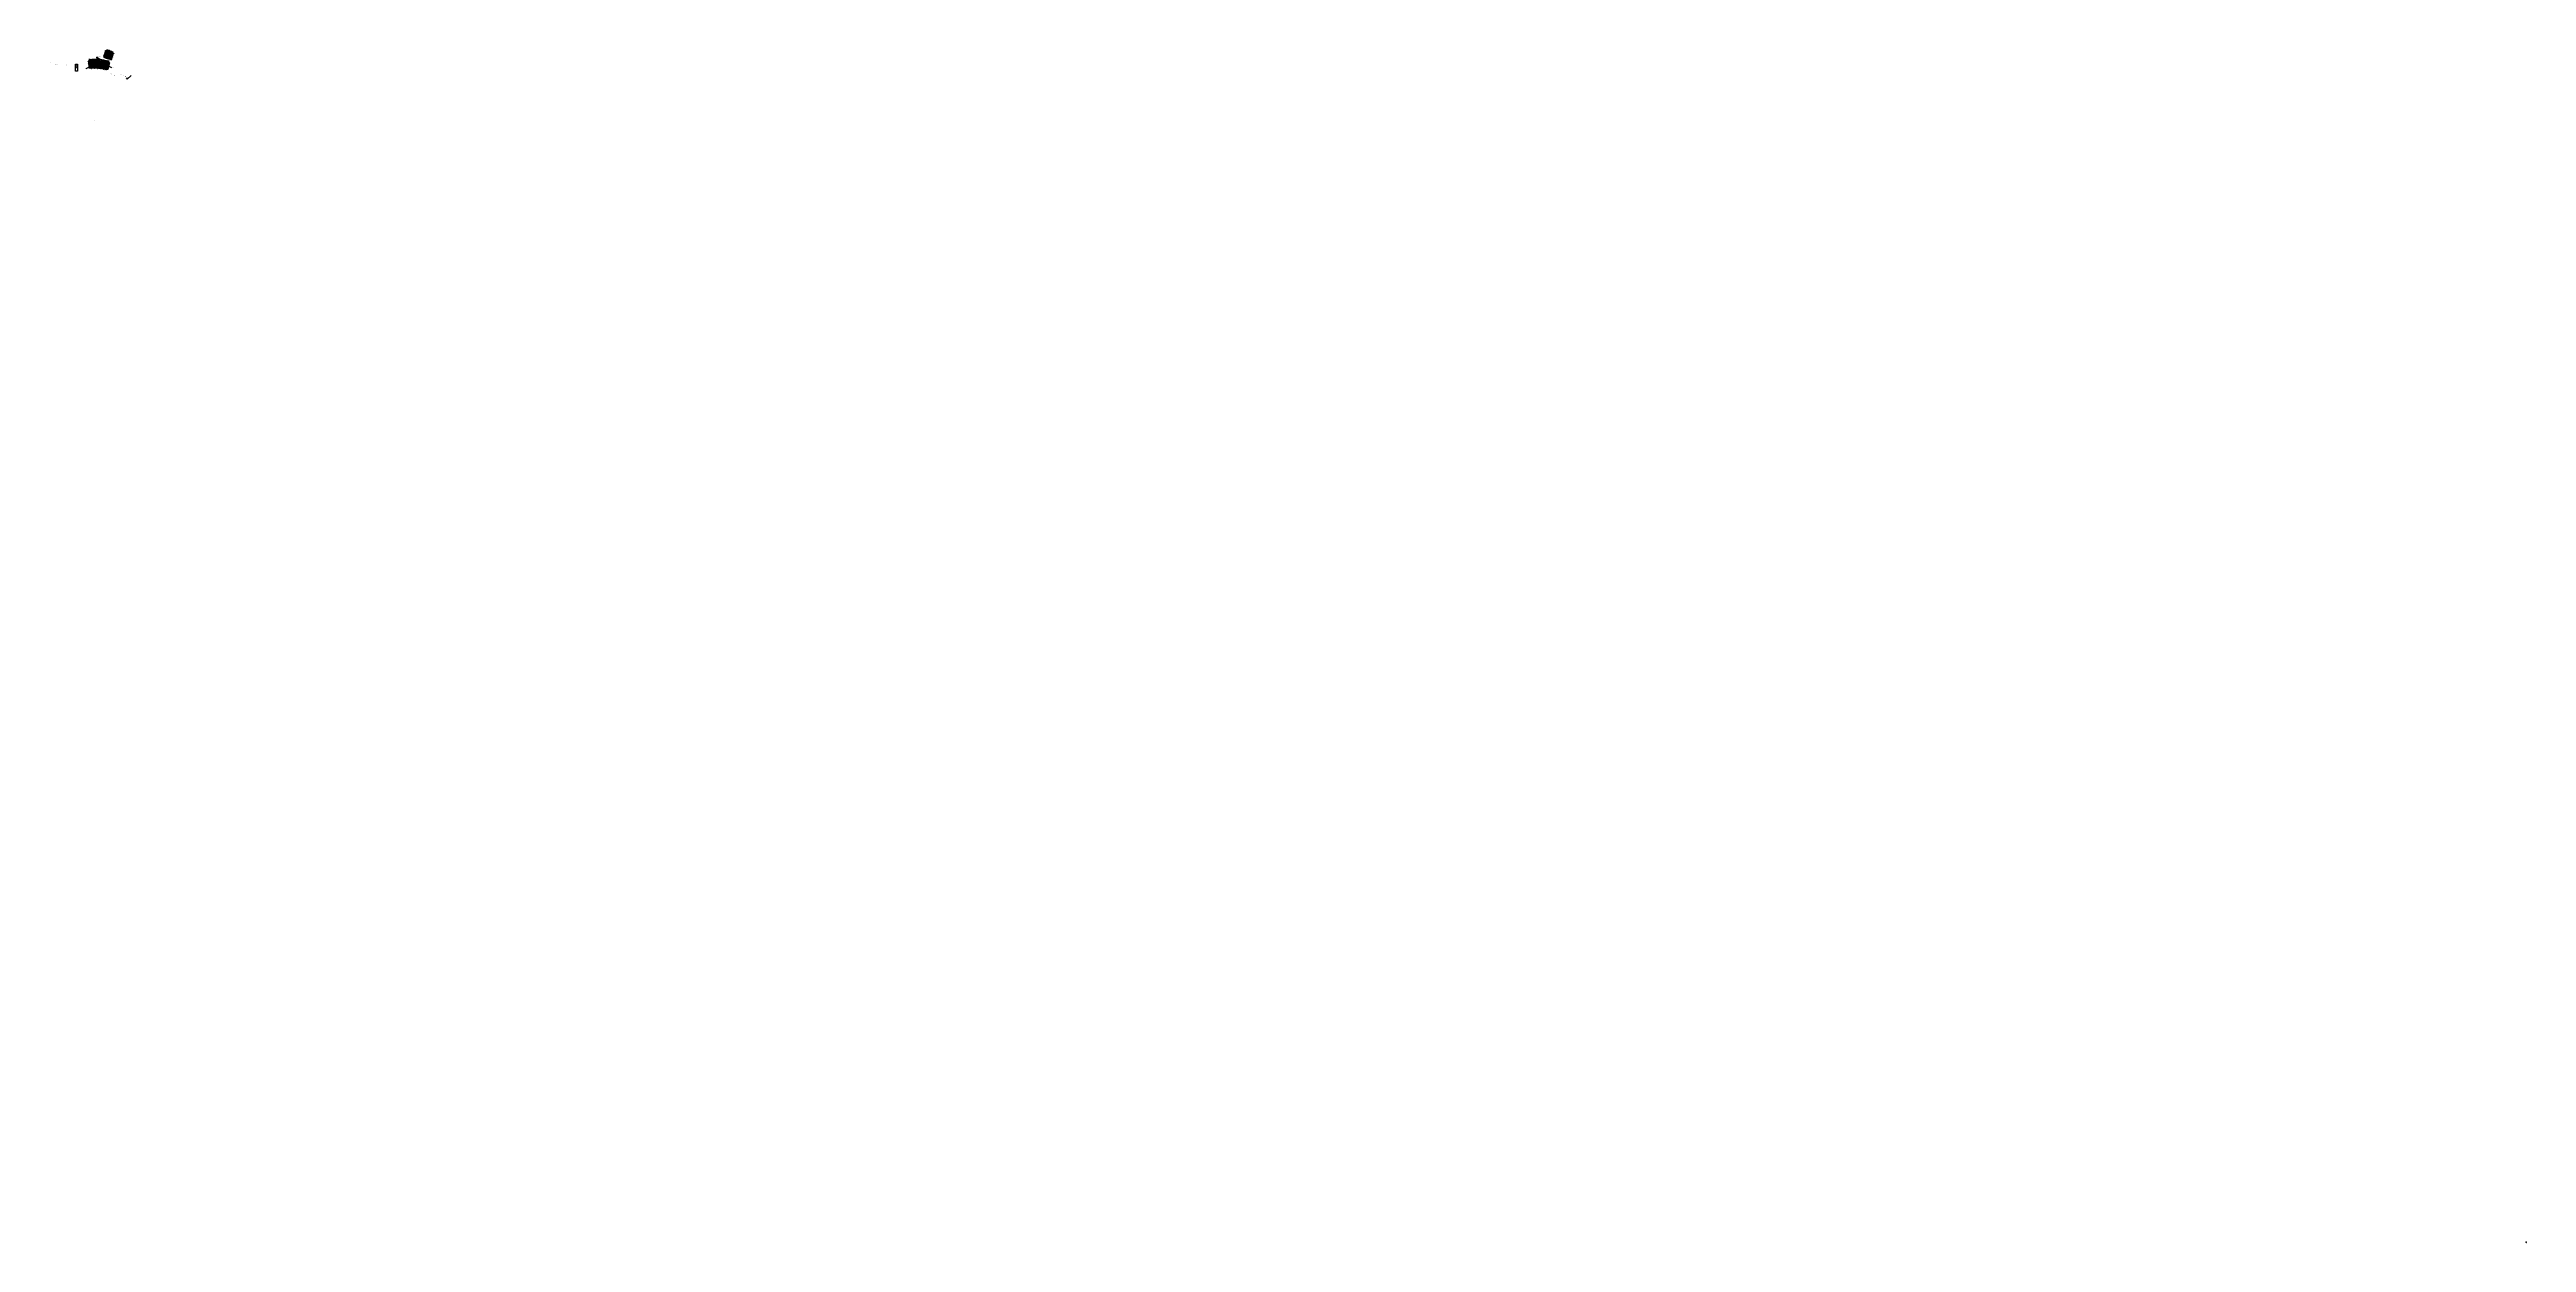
# Model space of a CAD drawing. Header units: millimetres. Extents: x 11536546 to 24947533, y -12764720 to -6308891.
import ezdxf
from ezdxf.enums import TextEntityAlignment as Align

# ---------------------------------------------------------------- set-up
doc = ezdxf.new("R2010")
doc.units = ezdxf.units.MM
doc.header["$LTSCALE"] = 10
for name, pattern in [('A2-RG-AXIS$0$CENTER', [2, 1.25, -0.25, 0.25, -0.25]), ('A2-RG-AXIS$0$DOTE', [2.42, 2, -0.2, 0.02, -0.2]), ('A2-RI-F5$0$Dash', [6.35, 3.175, -3.175]), ('A2-RI-F5$0$HIDDEN', [0.375, 0.25, -0.125]), ('DASHED2', [0.375, 0.25, -0.125]), ('HIDDEN', [0.375, 0.25, -0.125])]:
    doc.linetypes.add(name, pattern=pattern)
for name, color, linetype in [('A-DIMS-100', 1, 'Continuous'), ('A-EQPM', 55, 'Continuous'), ('A-HATH-GRAY', 8, 'Continuous'), ('A-STRS', 50, 'Continuous'), ('A-SYMB', 4, 'Continuous'), ('A-SYMB-AREA', 4, 'Continuous'), ('A-SYMB-DOOR', 3, 'Continuous'), ('A-SYMB-DOOR1', 3, 'Continuous'), ('A-SYMB-DOOR2', 3, 'Continuous'), ('A-SYMB-DOOR3', 3, 'Continuous'), ('A-SYMB-NAME', 4, 'Continuous'), ('A-WALL-CONC', 6, 'Continuous'), ('A2-RB-F5$0$$34$A-DIMS-100', 1, 'Continuous'), ('A2-RB-F5$0$A-DIMS-100', 1, 'Continuous'), ('A2-RB-F5$0$A-HATH', 9, 'Continuous'), ('A2-RB-F5$0$A-SYMB', 4, 'Continuous'), ('A2-RG-AXIS$0$A-AXIS', 1, 'Continuous'), ('A2-RG-AXIS$0$A-DIMS-100', 1, 'Continuous'), ('A2-RG-AXIS$0$A-GRID', 1, 'A2-RG-AXIS$0$CENTER'), ('A2-RG-AXIS$0$A-SYMB', 4, 'Continuous'), ('A2-RI-F5$0$$0$A-SYMB-AREA', 4, 'Continuous'), ('A2-RI-F5$0$$0$A-SYMB-NAME', 4, 'Continuous'), ('A2-RI-F5$0$$0$AUDIT_D_120618114340-341', 1, 'Continuous'), ('A2-RI-F5$0$$0$AUDIT_D_120618114340-408', 50, 'Continuous'), ('A2-RI-F5$0$$0$WINDOW_TEXT', 7, 'Continuous'), ('A2-RI-F5$0$$1$A-SYMB-AREA', 4, 'Continuous'), ('A2-RI-F5$0$$1$A-SYMB-NAME', 4, 'Continuous'), ('A2-RI-F5$0$$1$A-SYMB-NUMB-T', 4, 'Continuous'), ('A2-RI-F5$0$$1$AUDIT_D_120618114340-408', 50, 'Continuous'), ('A2-RI-F5$0$$2$A-SYMB', 4, 'Continuous'), ('A2-RI-F5$0$$3$A-SYMB', 4, 'Continuous'), ('A2-RI-F5$0$0P-FE-FH-P', 41, 'A2-RI-F5$0$YJdef_FE-FH_LINE_F'), ('A2-RI-F5$0$0P-FE-FH-V', 141, 'Continuous'), ('A2-RI-F5$0$0P-FE-HY', 141, 'Continuous'), ('A2-RI-F5$0$A-COLUMN', 9, 'Continuous'), ('A2-RI-F5$0$A-FIRE-line', 3, 'A2-RI-F5$0$Dash'), ('A2-RI-F5$0$A-GLAZ', 140, 'Continuous'), ('A2-RI-F5$0$A-HATH', 9, 'Continuous'), ('A2-RI-F5$0$A-HOLE', 2, 'Continuous'), ('A2-RI-F5$0$A-ROOF-DRAN', 175, 'Continuous'), ('A2-RI-F5$0$A-ROOF-EDGE', 2, 'Continuous'), ('A2-RI-F5$0$A-STRS', 50, 'Continuous'), ('A2-RI-F5$0$A-SYMB', 4, 'Continuous'), ('A2-RI-F5$0$A-SYMB-AREA', 4, 'Continuous'), ('A2-RI-F5$0$A-SYMB-DOOR', 4, 'Continuous'), ('A2-RI-F5$0$A-SYMB-NAME', 4, 'Continuous'), ('A2-RI-F5$0$A-SYMB-VOID', 35, 'Continuous'), ('A2-RI-F5$0$an-door', 2, 'Continuous'), ('A2-RI-F5$0$an-flor-open', 3, 'Continuous'), ('A2-RI-F5$0$an-wall', 4, 'Continuous'), ('A2-RI-F5$0$AUDIT_D_120618114340-408', 50, 'Continuous'), ('A2-RI-F5$0$WINDOW_TEXT', 7, 'Continuous'), ('A2-RI-F5$0$面积', 6, 'Continuous'), ('A2-RS-F5$0$A-HATH-GRAY', 8, 'Continuous'), ('A2-RS-F5$0$A-WALL-CONC', 6, 'Continuous')]:
    doc.layers.add(name, color=color, linetype=linetype)
for name, color, linetype, lineweight in [('A2-RB-F5$0$A-WALL', 7, 'Continuous', 5), ('A2-RI-F5$0$$0$A-DOOR', 32, 'Continuous', 5), ('A2-RI-F5$0$$0$A-WALL', 7, 'Continuous', 5), ('A2-RI-F5$0$$1$A-WALL', 7, 'Continuous', 5), ('A2-RI-F5$0$A-DOOR', 32, 'Continuous', 5), ('A2-RI-F5$0$A-GLAZ-CWMG', 3, 'Continuous', 5), ('A2-RI-F5$0$A-TEXT', 4, 'Continuous', 9), ('A2-RI-F5$0$A-WALL', 7, 'Continuous', 5), ('A2-RI-F5$0$ECADI-PARCEL NAMES', 2, 'Continuous', 9)]:
    doc.layers.add(name, color=color, linetype=linetype, lineweight=lineweight)
doc.styles.add('A2-RB-F5$0$$0$XD2008', font='hzs.shx', dxfattribs={"width": 0.7, "bigfont": 'hztxt.shx'})
doc.styles.add('A2-RB-F5$0$XD2008', font='hzs.shx', dxfattribs={"width": 0.7, "bigfont": 'hztxt.shx'})
doc.styles.add('A2-RG-AXIS$0$ECADI', font='hzs.shx', dxfattribs={"width": 0.7, "bigfont": 'hztxt.shx'})
doc.styles.add('A2-RG-AXIS$0$XD2008', font='hzs.shx', dxfattribs={"width": 0.7, "bigfont": 'hztxt.shx'})
doc.styles.add('A2-RI-F5$0$$0$ECADI', font='hzs.shx', dxfattribs={"width": 0.7, "bigfont": 'hztxt.shx'})
doc.styles.add('A2-RI-F5$0$$0$SIMPLEX', font='simplex.shx', dxfattribs={"width": 0.7})
doc.styles.add('A2-RI-F5$0$$0$XD2008', font='hzs.shx', dxfattribs={"width": 0.7, "bigfont": 'hztxt.shx'})
doc.styles.add('A2-RI-F5$0$$1$ECADI', font='hzs.shx', dxfattribs={"width": 0.7, "bigfont": 'hztxt.shx'})
doc.styles.add('A2-RI-F5$0$$1$ECADI-TXT', font='simplex.shx', dxfattribs={"bigfont": 'hztxt.shx'})
doc.styles.add('A2-RI-F5$0$ECADI', font='hzs.shx', dxfattribs={"width": 0.7, "bigfont": 'hztxt.shx'})
doc.styles.add('A2-RI-F5$0$ECADI-TXT', font='simplex.shx', dxfattribs={"bigfont": 'hztxt.shx'})
doc.styles.add('A2-RI-F5$0$hz1', font='hzs.shx', dxfattribs={"width": 0.75, "bigfont": 'hztxt.shx'})
doc.styles.add('A2-RI-F5$0$HZTXT', font='hzs-1.shx', dxfattribs={"width": 0.7, "bigfont": 'hztxt.shx'})
doc.styles.add('A2-RI-F5$0$SIMPLEX', font='simplex.shx', dxfattribs={"width": 0.7})
doc.styles.add('A2-RI-F5$0$XD2008', font='hzs.shx', dxfattribs={"width": 0.7, "bigfont": 'hztxt.shx'})
doc.styles.add('ECADI', font='hzs.shx', dxfattribs={"width": 0.7, "bigfont": 'hztxt.shx'})
doc.styles.add('ECADI-TXT', font='simplex.shx', dxfattribs={"bigfont": 'hztxt.shx'})
doc.linetypes.add('A2-RI-F5$0$YJdef_FE-FH_LINE_F', pattern='A,4,-0.2,["F",A2-RI-F5$0$hz1,S=0.2,R=0,X=-0.1,Y=-0.1],-0.1', length=4.3)
doc.dimstyles.new('A2-RB-F5$0$$0$XD100$0', dxfattribs={"dimscale": 100, "dimtxt": 3.5, "dimasz": 1, "dimexe": 1, "dimexo": 2, "dimgap": 0.5, "dimtad": 1, "dimdec": 0, "dimdsep": 46, "dimtxsty": 'A2-RB-F5$0$$0$XD2008', "dimblk1": 'A2-RB-F5$0$$20$_ArchTick', "dimblk2": 'A2-RB-F5$0$$20$_ArchTick', "dimsah": 1, "dimcen": 2.5, "dimclrt": 4, "dimaunit": 1, "dimadec": 0, "dimazin": 0, "dimtfac": 1, "dimtdec": 0, "dimtix": 1, "dimtmove": 2, "dimatfit": 3, "dimfxl": 0, "dimtolj": 1, "dimtzin": 0, "dimarcsym": 0})
doc.dimstyles.new('A2-RB-F5$0$XD100$0', dxfattribs={"dimscale": 100, "dimtxt": 3.5, "dimasz": 1, "dimexe": 1, "dimexo": 2, "dimgap": 0.5, "dimtad": 1, "dimdec": 0, "dimdsep": 46, "dimtxsty": 'A2-RB-F5$0$XD2008', "dimblk1": 'A2-RB-F5$0$_ArchTick', "dimblk2": 'A2-RB-F5$0$_ArchTick', "dimsah": 1, "dimcen": 2.5, "dimclrt": 4, "dimaunit": 1, "dimadec": 0, "dimazin": 0, "dimtfac": 1, "dimtdec": 0, "dimtix": 1, "dimtmove": 1, "dimatfit": 3, "dimfxl": 0, "dimtolj": 1, "dimtzin": 0, "dimarcsym": 0})
doc.dimstyles.new('A2-RG-AXIS$0$XD150', dxfattribs={"dimscale": 300, "dimtxt": 2.5, "dimasz": 1.5, "dimexe": 1, "dimexo": 2, "dimgap": 0.5, "dimtad": 1, "dimdec": 0, "dimdsep": 46, "dimtxsty": 'A2-RG-AXIS$0$XD2008', "dimcen": 2.5, "dimclrt": 4, "dimaunit": 1, "dimadec": 3, "dimazin": 0, "dimtfac": 1, "dimtdec": 0, "dimtmove": 2, "dimatfit": 3, "dimfxl": 0, "dimtolj": 1, "dimtzin": 0, "dimarcsym": 0})
doc.dimstyles.new('A2-RG-AXIS$0$XD150$0', dxfattribs={"dimscale": 150, "dimtxt": 2.5, "dimasz": 1, "dimexe": 1, "dimexo": 2, "dimgap": 0.5, "dimtad": 1, "dimdec": 0, "dimdsep": 46, "dimtxsty": 'A2-RG-AXIS$0$XD2008', "dimblk": 'A2-RG-AXIS$0$_ArchTick', "dimcen": 2.5, "dimclrt": 4, "dimaunit": 1, "dimadec": 0, "dimazin": 0, "dimtfac": 1, "dimtdec": 0, "dimtmove": 2, "dimatfit": 3, "dimfxl": 0, "dimtolj": 1, "dimtzin": 0, "dimarcsym": 0})

# ---------------------------------------------------------------- blocks, each defined once
blk = doc.blocks.new('A2-RS-F5')
at = {"layer": 'A2-RS-F5$0$A-HATH-GRAY', "ltscale": 3}
h = blk.add_hatch(color=256, dxfattribs=at)
h.paths.add_polyline_path([(11842322, -6391691), (11842713, -6391773), (11842589, -6392360), (11842198, -6392278)])
h.paths.add_polyline_path([(11833592, -6389988), (11833986, -6390056), (11833883, -6390647), (11833489, -6390579)])
h.paths.add_polyline_path([(11824745, -6389130), (11824835, -6388536), (11825230, -6388596), (11825140, -6389190)])
h.paths.add_polyline_path([(11852697, -6394780), (11853087, -6394870), (11853221, -6394285), (11852832, -6394195)])
h.paths.add_polyline_path([(11847879, -6393631), (11848268, -6393725), (11848409, -6393141), (11848020, -6393048)])
h.paths.add_polyline_path([(11854621, -6386809), (11855011, -6386899), (11855146, -6386314), (11854756, -6386224)])
h.paths.add_polyline_path([(11849801, -6385659), (11850189, -6385753), (11850330, -6385169), (11849941, -6385076)])
h.paths.add_polyline_path([(11850762, -6402796), (11851151, -6402890), (11851291, -6402306), (11850902, -6402213)])
h.paths.add_polyline_path([(11845946, -6401652), (11846335, -6401745), (11846475, -6401162), (11846086, -6401068)])
h.paths.add_polyline_path([(11840458, -6400444), (11840849, -6400527), (11840973, -6399940), (11840581, -6399857)])
h.paths.add_polyline_path([(11831998, -6398793), (11832391, -6398865), (11832498, -6398274), (11832105, -6398203)])
h.paths.add_polyline_path([(11823494, -6397385), (11823890, -6397445), (11823979, -6396852), (11823584, -6396792)])
h.paths.add_polyline_path([(11793833, -6381539), (11794232, -6381564), (11794271, -6380965), (11793872, -6380940)])
h.paths.add_polyline_path([(11801616, -6382017), (11802015, -6382043), (11802054, -6381444), (11801655, -6381419)])
h.paths.add_polyline_path([(11801857, -6378275), (11802256, -6378301), (11802294, -6377702), (11801895, -6377676)])
h.paths.add_polyline_path([(11794074, -6377796), (11794473, -6377822), (11794512, -6377223), (11794112, -6377197)])
h.paths.add_polyline_path([(11800792, -6394842), (11801191, -6394867), (11801229, -6394268), (11800830, -6394243)])
h.paths.add_polyline_path([(11793208, -6394376), (11793607, -6394402), (11793646, -6393803), (11793247, -6393778)])
h.paths.add_polyline_path([(11801032, -6391099), (11801431, -6391125), (11801470, -6390526), (11801071, -6390500)])
h.paths.add_polyline_path([(11793782, -6385445), (11794182, -6385471), (11794143, -6386069), (11793744, -6386044)])
h.paths.add_polyline_path([(11789498, -6385266), (11789898, -6385280), (11789877, -6385880), (11789477, -6385866)])
h.paths.add_polyline_path([(11780626, -6385086), (11781026, -6385086), (11781027, -6385686), (11780627, -6385686)])
h.paths.add_polyline_path([(11771756, -6385156), (11772156, -6385150), (11772167, -6385749), (11771767, -6385756)])
h.paths.add_polyline_path([(11762877, -6385486), (11763277, -6385465), (11763307, -6386064), (11762908, -6386085)])
h.paths.add_polyline_path([(11789181, -6394211), (11789581, -6394225), (11789602, -6393625), (11789202, -6393611)])
h.paths.add_polyline_path([(11780564, -6394035), (11780964, -6394037), (11780967, -6393437), (11780567, -6393435)])
h.paths.add_polyline_path([(11771944, -6394106), (11772344, -6394097), (11772331, -6393497), (11771931, -6393506)])
h.paths.add_polyline_path([(11752786, -6395149), (11753185, -6395118), (11753137, -6394520), (11752739, -6394551)])
h.paths.add_polyline_path([(11756405, -6378216), (11756804, -6378185), (11756756, -6377587), (11756357, -6377618)])
h.paths.add_polyline_path([(11793449, -6390634), (11793848, -6390659), (11793887, -6390061), (11793487, -6390035)])
h.paths.add_polyline_path([(11763331, -6394424), (11763730, -6394404), (11763700, -6393805), (11763300, -6393825)])
h.paths.add_polyline_path([(11751470, -6378602), (11751869, -6378570), (11751821, -6377972), (11751422, -6378003)])
h.paths.add_polyline_path([(11757057, -6386441), (11757456, -6386413), (11757410, -6385815), (11757012, -6385843)])
h.paths.add_polyline_path([(11752124, -6386826), (11752523, -6386794), (11752475, -6386196), (11752077, -6386228)])
h.paths.add_polyline_path([(11757522, -6394777), (11757921, -6394747), (11757872, -6394149), (11757473, -6394179)])
at = {"layer": 'A2-RS-F5$0$A-WALL-CONC'}
for points in [[(11762877, -6385486), (11763277, -6385465), (11763307, -6386064), (11762908, -6386085)], [(11771756, -6385156), (11772156, -6385150), (11772167, -6385749), (11771767, -6385756)], [(11780626, -6385086), (11781026, -6385086), (11781027, -6385686), (11780627, -6385686)], [(11789498, -6385266), (11789898, -6385280), (11789877, -6385880), (11789477, -6385866)], [(11793782, -6385445), (11794182, -6385471), (11794143, -6386069), (11793744, -6386044)], [(11824745, -6389130), (11824835, -6388536), (11825230, -6388596), (11825140, -6389190)], [(11833592, -6389988), (11833986, -6390056), (11833883, -6390647), (11833489, -6390579)], [(11842322, -6391691), (11842713, -6391773), (11842589, -6392360), (11842198, -6392278)]]:
    blk.add_lwpolyline(points, close=True, dxfattribs=at)
for points in [[(11751470, -6378602), (11751869, -6378570), (11751821, -6377972), (11751422, -6378003)], [(11752124, -6386826), (11752523, -6386794), (11752475, -6386196), (11752077, -6386228)], [(11752786, -6395149), (11753185, -6395118), (11753137, -6394520), (11752739, -6394551)], [(11756405, -6378216), (11756804, -6378185), (11756756, -6377587), (11756357, -6377618)], [(11757057, -6386441), (11757456, -6386413), (11757410, -6385815), (11757012, -6385843)], [(11757522, -6394777), (11757921, -6394747), (11757872, -6394149), (11757473, -6394179)], [(11763331, -6394424), (11763730, -6394404), (11763700, -6393805), (11763300, -6393825)], [(11771944, -6394106), (11772344, -6394097), (11772331, -6393497), (11771931, -6393506)], [(11780564, -6394035), (11780964, -6394037), (11780967, -6393437), (11780567, -6393435)], [(11789181, -6394211), (11789581, -6394225), (11789602, -6393625), (11789202, -6393611)], [(11793208, -6394376), (11793607, -6394402), (11793646, -6393803), (11793247, -6393778)], [(11793449, -6390634), (11793848, -6390659), (11793887, -6390061), (11793487, -6390035)], [(11793833, -6381539), (11794232, -6381564), (11794271, -6380965), (11793872, -6380940)], [(11794074, -6377796), (11794473, -6377822), (11794512, -6377223), (11794112, -6377197)], [(11800792, -6394842), (11801191, -6394867), (11801229, -6394268), (11800830, -6394243)], [(11801032, -6391099), (11801431, -6391125), (11801470, -6390526), (11801071, -6390500)], [(11801616, -6382017), (11802015, -6382043), (11802054, -6381444), (11801655, -6381419)], [(11801857, -6378275), (11802256, -6378301), (11802294, -6377702), (11801895, -6377676)], [(11823494, -6397385), (11823890, -6397445), (11823979, -6396852), (11823584, -6396792)], [(11831998, -6398793), (11832391, -6398865), (11832498, -6398274), (11832105, -6398203)], [(11840458, -6400444), (11840849, -6400527), (11840973, -6399940), (11840581, -6399857)], [(11845946, -6401652), (11846335, -6401745), (11846475, -6401162), (11846086, -6401068)], [(11847879, -6393631), (11848268, -6393725), (11848409, -6393141), (11848020, -6393048)], [(11849801, -6385659), (11850189, -6385753), (11850330, -6385169), (11849941, -6385076)], [(11850762, -6402796), (11851151, -6402890), (11851291, -6402306), (11850902, -6402213)], [(11852697, -6394780), (11853087, -6394870), (11853221, -6394285), (11852832, -6394195)], [(11854621, -6386809), (11855011, -6386899), (11855146, -6386314), (11854756, -6386224)]]:
    blk.add_3dface(points, dxfattribs=at)
blk = doc.blocks.new('A2-RG-AXIS$0$ECADI-TAG-GRID')
at = {"color": 13}
blk.add_circle((0, 0), 5, dxfattribs=at)
at = {"style": 'A2-RG-AXIS$0$ECADI', "width": 0.7}
blk.add_attdef('GRID', text='', height=5, dxfattribs=at).set_placement((0, 0), align=Align.MIDDLE)
blk = doc.blocks.new('A2-RG-AXIS$0$_ArchTick')
at = {"color": 0, "linetype": 'ByBlock', "const_width": 0.4}
blk.add_lwpolyline([(-0.5, -0.5), (0.5, 0.5)], dxfattribs=at)
blk = doc.blocks.new('*D521')
at = {"layer": 'A2-RG-AXIS$0$A-DIMS-100', "color": 0, "lineweight": -2, "ltscale": 3, "transparency": 16777216}
for p, q in [((11857839, -6387518), (11858275, -6387630)), ((11859772, -6381200), (11858129, -6387592)), ((11859481, -6381125), (11859917, -6381237))]:
    blk.add_line(p, q, dxfattribs=at)
at = {"layer": 'Defpoints', "color": 0, "ltscale": 3, "transparency": 16777216}
for p in [(11857548, -6387443), (11858129, -6387592), (11859191, -6381051)]:
    blk.add_point(p, dxfattribs=at)
at = {"layer": 'A2-RG-AXIS$0$A-DIMS-100', "color": 0, "lineweight": -2, "ltscale": 3, "transparency": 16777216, "xscale": 150, "yscale": 150, "zscale": 150}
for p, rotation in [((11858129, -6387592), 255.5892846363816), ((11859772, -6381200), 75.58928463638166)]:
    blk.add_blockref('A2-RG-AXIS$0$_ArchTick', p, dxfattribs=dict(at, rotation=rotation))
at = {"layer": 'A2-RG-AXIS$0$A-DIMS-100', "color": 4, "ltscale": 3, "transparency": 16777216, "insert": (11858696, -6384331), "char_height": 375, "attachment_point": 5, "rotation": 75.5892846, "style": 'A2-RG-AXIS$0$XD2008'}
blk.add_mtext('\\A1;6600', dxfattribs=at)
blk = doc.blocks.new('*D522')
at = {"layer": 'A2-RG-AXIS$0$A-DIMS-100', "color": 0, "lineweight": -2, "ltscale": 3, "transparency": 16777216}
for p, q in [((11857017, -6390714), (11857453, -6390826)), ((11858129, -6387592), (11857308, -6390789)), ((11857839, -6387518), (11858275, -6387630))]:
    blk.add_line(p, q, dxfattribs=at)
at = {"layer": 'Defpoints', "color": 0, "ltscale": 3, "transparency": 16777216}
for p in [(11856727, -6390639), (11857308, -6390789), (11857548, -6387443)]:
    blk.add_point(p, dxfattribs=at)
at = {"layer": 'A2-RG-AXIS$0$A-DIMS-100', "color": 0, "lineweight": -2, "ltscale": 3, "transparency": 16777216, "xscale": 150, "yscale": 150, "zscale": 150}
for p, rotation in [((11857308, -6390789), 255.589284638493), ((11858129, -6387592), 75.589284638493)]:
    blk.add_blockref('A2-RG-AXIS$0$_ArchTick', p, dxfattribs=dict(at, rotation=rotation))
at = {"layer": 'A2-RG-AXIS$0$A-DIMS-100', "color": 4, "ltscale": 3, "transparency": 16777216, "insert": (11857464, -6389125), "char_height": 375, "attachment_point": 5, "rotation": 75.5892846, "style": 'A2-RG-AXIS$0$XD2008'}
blk.add_mtext('\\A1;3300', dxfattribs=at)
blk = doc.blocks.new('*D523')
at = {"layer": 'A2-RG-AXIS$0$A-DIMS-100', "color": 0, "lineweight": -2, "ltscale": 3, "transparency": 16777216}
for p, q in [((11855848, -6395266), (11856284, -6395378)), ((11857308, -6390789), (11856138, -6395341)), ((11857017, -6390714), (11857453, -6390826))]:
    blk.add_line(p, q, dxfattribs=at)
at = {"layer": 'Defpoints', "color": 0, "ltscale": 3, "transparency": 16777216}
for p in [(11855557, -6395191), (11856138, -6395341), (11856727, -6390639)]:
    blk.add_point(p, dxfattribs=at)
at = {"layer": 'A2-RG-AXIS$0$A-DIMS-100', "color": 0, "lineweight": -2, "ltscale": 3, "transparency": 16777216, "xscale": 150, "yscale": 150, "zscale": 150}
for p, rotation in [((11856138, -6395341), 255.589284638493), ((11857308, -6390789), 75.589284638493)]:
    blk.add_blockref('A2-RG-AXIS$0$_ArchTick', p, dxfattribs=dict(at, rotation=rotation))
at = {"layer": 'A2-RG-AXIS$0$A-DIMS-100', "color": 4, "ltscale": 3, "transparency": 16777216, "insert": (11856469, -6392999), "char_height": 375, "attachment_point": 5, "rotation": 75.5892846, "style": 'A2-RG-AXIS$0$XD2008'}
blk.add_mtext('\\A1;4700', dxfattribs=at)
blk = doc.blocks.new('*D524')
at = {"layer": 'A2-RG-AXIS$0$A-DIMS-100', "color": 0, "lineweight": -2, "ltscale": 3, "transparency": 16777216}
for p, q in [((11854703, -6399721), (11855139, -6399833)), ((11856138, -6395341), (11854994, -6399796)), ((11855848, -6395266), (11856284, -6395378))]:
    blk.add_line(p, q, dxfattribs=at)
at = {"layer": 'Defpoints', "color": 0, "ltscale": 3, "transparency": 16777216}
for p in [(11854412, -6399647), (11854994, -6399796), (11855557, -6395191)]:
    blk.add_point(p, dxfattribs=at)
at = {"layer": 'A2-RG-AXIS$0$A-DIMS-100', "color": 0, "lineweight": -2, "ltscale": 3, "transparency": 16777216, "xscale": 150, "yscale": 150, "zscale": 150}
for p, rotation in [((11854994, -6399796), 255.589284638493), ((11856138, -6395341), 75.589284638493)]:
    blk.add_blockref('A2-RG-AXIS$0$_ArchTick', p, dxfattribs=dict(at, rotation=rotation))
at = {"layer": 'A2-RG-AXIS$0$A-DIMS-100', "color": 4, "ltscale": 3, "transparency": 16777216, "insert": (11855312, -6397503), "char_height": 375, "attachment_point": 5, "rotation": 75.5892846, "style": 'A2-RG-AXIS$0$XD2008'}
blk.add_mtext('\\A1;4600', dxfattribs=at)
blk = doc.blocks.new('*D525')
at = {"layer": 'A2-RG-AXIS$0$A-DIMS-100', "color": 0, "lineweight": -2, "ltscale": 3, "transparency": 16777216}
for p, q in [((11853882, -6402918), (11854318, -6403030)), ((11854994, -6399796), (11854172, -6402992)), ((11854703, -6399721), (11855139, -6399833))]:
    blk.add_line(p, q, dxfattribs=at)
at = {"layer": 'Defpoints', "color": 0, "ltscale": 3, "transparency": 16777216}
for p in [(11853591, -6402843), (11854172, -6402992), (11854412, -6399647)]:
    blk.add_point(p, dxfattribs=at)
at = {"layer": 'A2-RG-AXIS$0$A-DIMS-100', "color": 0, "lineweight": -2, "ltscale": 3, "transparency": 16777216, "xscale": 150, "yscale": 150, "zscale": 150}
for p, rotation in [((11854172, -6402992), 255.589284638493), ((11854994, -6399796), 75.589284638493)]:
    blk.add_blockref('A2-RG-AXIS$0$_ArchTick', p, dxfattribs=dict(at, rotation=rotation))
at = {"layer": 'A2-RG-AXIS$0$A-DIMS-100', "color": 4, "ltscale": 3, "transparency": 16777216, "insert": (11854329, -6401329), "char_height": 375, "attachment_point": 5, "rotation": 75.5892846, "style": 'A2-RG-AXIS$0$XD2008'}
blk.add_mtext('\\A1;3300', dxfattribs=at)
blk = doc.blocks.new('*D526')
at = {"layer": 'A2-RG-AXIS$0$A-DIMS-100', "color": 0, "lineweight": -2, "ltscale": 3, "transparency": 16777216}
for p, q in [((11852115, -6409794), (11852551, -6409906)), ((11854172, -6402992), (11852405, -6409869)), ((11853882, -6402918), (11854318, -6403030))]:
    blk.add_line(p, q, dxfattribs=at)
at = {"layer": 'Defpoints', "color": 0, "ltscale": 3, "transparency": 16777216}
for p in [(11851824, -6409720), (11852405, -6409869), (11853591, -6402843)]:
    blk.add_point(p, dxfattribs=at)
at = {"layer": 'A2-RG-AXIS$0$A-DIMS-100', "color": 0, "lineweight": -2, "ltscale": 3, "transparency": 16777216, "xscale": 150, "yscale": 150, "zscale": 150}
for p, rotation in [((11852405, -6409869), 255.589284638493), ((11854172, -6402992), 75.589284638493)]:
    blk.add_blockref('A2-RG-AXIS$0$_ArchTick', p, dxfattribs=dict(at, rotation=rotation))
at = {"layer": 'A2-RG-AXIS$0$A-DIMS-100', "color": 4, "ltscale": 3, "transparency": 16777216, "insert": (11853035, -6406365), "char_height": 375, "attachment_point": 5, "rotation": 75.5892846, "style": 'A2-RG-AXIS$0$XD2008'}
blk.add_mtext('\\A1;7100', dxfattribs=at)
blk = doc.blocks.new('*D527')
at = {"layer": 'A2-RG-AXIS$0$A-DIMS-100', "color": 0, "lineweight": -2, "ltscale": 3, "transparency": 16777216}
for p, q in [((11850970, -6414249), (11851406, -6414361)), ((11852405, -6409869), (11851260, -6414324)), ((11852115, -6409794), (11852551, -6409906))]:
    blk.add_line(p, q, dxfattribs=at)
at = {"layer": 'Defpoints', "color": 0, "ltscale": 3, "transparency": 16777216}
for p in [(11850679, -6414175), (11851260, -6414324), (11851824, -6409720)]:
    blk.add_point(p, dxfattribs=at)
at = {"layer": 'A2-RG-AXIS$0$A-DIMS-100', "color": 0, "lineweight": -2, "ltscale": 3, "transparency": 16777216, "xscale": 150, "yscale": 150, "zscale": 150}
for p, rotation in [((11851260, -6414324), 255.589284638493), ((11852405, -6409869), 75.589284638493)]:
    blk.add_blockref('A2-RG-AXIS$0$_ArchTick', p, dxfattribs=dict(at, rotation=rotation))
at = {"layer": 'A2-RG-AXIS$0$A-DIMS-100', "color": 4, "ltscale": 3, "transparency": 16777216, "insert": (11851579, -6412031), "char_height": 375, "attachment_point": 5, "rotation": 75.5892846, "style": 'A2-RG-AXIS$0$XD2008'}
blk.add_mtext('\\A1;4600', dxfattribs=at)
blk = doc.blocks.new('*D528')
at = {"layer": 'A2-RG-AXIS$0$A-DIMS-100', "color": 0, "lineweight": -2, "ltscale": 3, "transparency": 16777216}
for p, q in [((11850970, -6414249), (11852277, -6414585)), ((11860644, -6381424), (11852132, -6414548)), ((11859481, -6381125), (11860789, -6381461))]:
    blk.add_line(p, q, dxfattribs=at)
at = {"layer": 'Defpoints', "color": 0, "ltscale": 3, "transparency": 16777216}
for p in [(11850679, -6414175), (11852132, -6414548), (11859191, -6381051)]:
    blk.add_point(p, dxfattribs=at)
at = {"layer": 'A2-RG-AXIS$0$A-DIMS-100', "color": 0, "lineweight": -2, "ltscale": 3, "transparency": 16777216, "xscale": 150, "yscale": 150, "zscale": 150}
for p, rotation in [((11852132, -6414548), 255.589284660424), ((11860644, -6381424), 75.58928466042394)]:
    blk.add_blockref('A2-RG-AXIS$0$_ArchTick', p, dxfattribs=dict(at, rotation=rotation))
at = {"layer": 'A2-RG-AXIS$0$A-DIMS-100', "color": 4, "ltscale": 3, "transparency": 16777216, "insert": (11856134, -6397921), "char_height": 375, "attachment_point": 5, "rotation": 75.5892847, "style": 'A2-RG-AXIS$0$XD2008'}
blk.add_mtext('\\A1;34200', dxfattribs=at)
blk = doc.blocks.new('*D529')
at = {"layer": 'A2-RG-AXIS$0$A-DIMS-100', "color": 0, "lineweight": -2, "ltscale": 3, "transparency": 16777216}
for p, q in [((11747964, -6372346), (11747516, -6372388)), ((11747665, -6372374), (11748287, -6378945)), ((11748586, -6378916), (11748138, -6378959))]:
    blk.add_line(p, q, dxfattribs=at)
at = {"layer": 'Defpoints', "color": 0, "ltscale": 3, "transparency": 16777216}
for p in [(11748263, -6372318), (11748287, -6378945), (11748885, -6378888)]:
    blk.add_point(p, dxfattribs=at)
at = {"layer": 'A2-RG-AXIS$0$A-DIMS-100', "color": 0, "lineweight": -2, "ltscale": 3, "transparency": 16777216, "xscale": 150, "yscale": 150, "zscale": 150}
for p, rotation in [((11747665, -6372374), 95.40764197919357), ((11748287, -6378945), 275.4076419791936)]:
    blk.add_blockref('A2-RG-AXIS$0$_ArchTick', p, dxfattribs=dict(at, rotation=rotation))
at = {"layer": 'A2-RG-AXIS$0$A-DIMS-100', "color": 4, "ltscale": 3, "transparency": 16777216, "insert": (11748238, -6375635), "char_height": 375, "attachment_point": 5, "rotation": 275.407642, "style": 'A2-RG-AXIS$0$XD2008'}
blk.add_mtext('\\A1;6600', dxfattribs=at)
blk = doc.blocks.new('*D530')
at = {"layer": 'A2-RG-AXIS$0$A-DIMS-100', "color": 0, "lineweight": -2, "ltscale": 3, "transparency": 16777216}
for p, q in [((11748586, -6378916), (11748138, -6378959)), ((11748287, -6378945), (11748598, -6382230)), ((11748897, -6382202), (11748449, -6382244))]:
    blk.add_line(p, q, dxfattribs=at)
at = {"layer": 'Defpoints', "color": 0, "ltscale": 3, "transparency": 16777216}
for p in [(11748598, -6382230), (11748885, -6378888), (11749196, -6382174)]:
    blk.add_point(p, dxfattribs=at)
at = {"layer": 'A2-RG-AXIS$0$A-DIMS-100', "color": 0, "lineweight": -2, "ltscale": 3, "transparency": 16777216, "xscale": 150, "yscale": 150, "zscale": 150}
for p, rotation in [((11748287, -6378945), 95.40764194036541), ((11748598, -6382230), 275.4076419403654)]:
    blk.add_blockref('A2-RG-AXIS$0$_ArchTick', p, dxfattribs=dict(at, rotation=rotation))
at = {"layer": 'A2-RG-AXIS$0$A-DIMS-100', "color": 4, "ltscale": 3, "transparency": 16777216, "insert": (11748704, -6380563), "char_height": 375, "attachment_point": 5, "rotation": 275.4076419, "style": 'A2-RG-AXIS$0$XD2008'}
blk.add_mtext('\\A1;3300', dxfattribs=at)
blk = doc.blocks.new('*D531')
at = {"layer": 'A2-RG-AXIS$0$A-DIMS-100', "color": 0, "lineweight": -2, "ltscale": 3, "transparency": 16777216}
for p, q in [((11748897, -6382202), (11748449, -6382244)), ((11748598, -6382230), (11749041, -6386909)), ((11749340, -6386881), (11748892, -6386923))]:
    blk.add_line(p, q, dxfattribs=at)
at = {"layer": 'Defpoints', "color": 0, "ltscale": 3, "transparency": 16777216}
for p in [(11749041, -6386909), (11749196, -6382174), (11749638, -6386853)]:
    blk.add_point(p, dxfattribs=at)
at = {"layer": 'A2-RG-AXIS$0$A-DIMS-100', "color": 0, "lineweight": -2, "ltscale": 3, "transparency": 16777216, "xscale": 150, "yscale": 150, "zscale": 150}
for p, rotation in [((11748598, -6382230), 95.40764194036541), ((11749041, -6386909), 275.4076419403654)]:
    blk.add_blockref('A2-RG-AXIS$0$_ArchTick', p, dxfattribs=dict(at, rotation=rotation))
at = {"layer": 'A2-RG-AXIS$0$A-DIMS-100', "color": 4, "ltscale": 3, "transparency": 16777216, "insert": (11749081, -6384545), "char_height": 375, "attachment_point": 5, "rotation": 275.4076419, "style": 'A2-RG-AXIS$0$XD2008'}
blk.add_mtext('\\A1;4700', dxfattribs=at)
blk = doc.blocks.new('*D532')
at = {"layer": 'A2-RG-AXIS$0$A-DIMS-100', "color": 0, "lineweight": -2, "ltscale": 3, "transparency": 16777216}
for p, q in [((11749340, -6386881), (11748892, -6386923)), ((11749041, -6386909), (11749475, -6391489)), ((11749773, -6391460), (11749325, -6391503))]:
    blk.add_line(p, q, dxfattribs=at)
at = {"layer": 'Defpoints', "color": 0, "ltscale": 3, "transparency": 16777216}
for p in [(11749475, -6391489), (11749638, -6386853), (11750072, -6391432)]:
    blk.add_point(p, dxfattribs=at)
at = {"layer": 'A2-RG-AXIS$0$A-DIMS-100', "color": 0, "lineweight": -2, "ltscale": 3, "transparency": 16777216, "xscale": 150, "yscale": 150, "zscale": 150}
for p, rotation in [((11749041, -6386909), 95.40764194036541), ((11749475, -6391489), 275.4076419403654)]:
    blk.add_blockref('A2-RG-AXIS$0$_ArchTick', p, dxfattribs=dict(at, rotation=rotation))
at = {"layer": 'A2-RG-AXIS$0$A-DIMS-100', "color": 4, "ltscale": 3, "transparency": 16777216, "insert": (11749519, -6389174), "char_height": 375, "attachment_point": 5, "rotation": 275.4076419, "style": 'A2-RG-AXIS$0$XD2008'}
blk.add_mtext('\\A1;4600', dxfattribs=at)
blk = doc.blocks.new('*D533')
at = {"layer": 'A2-RG-AXIS$0$A-DIMS-100', "color": 0, "lineweight": -2, "ltscale": 3, "transparency": 16777216}
for p, q in [((11749773, -6391460), (11749325, -6391503)), ((11749475, -6391489), (11749786, -6394774)), ((11750084, -6394746), (11749636, -6394788))]:
    blk.add_line(p, q, dxfattribs=at)
at = {"layer": 'Defpoints', "color": 0, "ltscale": 3, "transparency": 16777216}
for p in [(11749786, -6394774), (11750072, -6391432), (11750383, -6394717)]:
    blk.add_point(p, dxfattribs=at)
at = {"layer": 'A2-RG-AXIS$0$A-DIMS-100', "color": 0, "lineweight": -2, "ltscale": 3, "transparency": 16777216, "xscale": 150, "yscale": 150, "zscale": 150}
for p, rotation in [((11749475, -6391489), 95.40764194036541), ((11749786, -6394774), 275.4076419403654)]:
    blk.add_blockref('A2-RG-AXIS$0$_ArchTick', p, dxfattribs=dict(at, rotation=rotation))
at = {"layer": 'A2-RG-AXIS$0$A-DIMS-100', "color": 4, "ltscale": 3, "transparency": 16777216, "insert": (11749891, -6393107), "char_height": 375, "attachment_point": 5, "rotation": 275.4076419, "style": 'A2-RG-AXIS$0$XD2008'}
blk.add_mtext('\\A1;3300', dxfattribs=at)
blk = doc.blocks.new('*D534')
at = {"layer": 'A2-RG-AXIS$0$A-DIMS-100', "color": 0, "lineweight": -2, "ltscale": 3, "transparency": 16777216}
for p, q in [((11750084, -6394746), (11749636, -6394788)), ((11749786, -6394774), (11750455, -6401842)), ((11750753, -6401814), (11750305, -6401857))]:
    blk.add_line(p, q, dxfattribs=at)
at = {"layer": 'Defpoints', "color": 0, "ltscale": 3, "transparency": 16777216}
for p in [(11750383, -6394717), (11750455, -6401842), (11751052, -6401786)]:
    blk.add_point(p, dxfattribs=at)
at = {"layer": 'A2-RG-AXIS$0$A-DIMS-100', "color": 0, "lineweight": -2, "ltscale": 3, "transparency": 16777216, "xscale": 150, "yscale": 150, "zscale": 150}
for p, rotation in [((11749786, -6394774), 95.40764194036541), ((11750455, -6401842), 275.4076419403654)]:
    blk.add_blockref('A2-RG-AXIS$0$_ArchTick', p, dxfattribs=dict(at, rotation=rotation))
at = {"layer": 'A2-RG-AXIS$0$A-DIMS-100', "color": 4, "ltscale": 3, "transparency": 16777216, "insert": (11750382, -6398283), "char_height": 375, "attachment_point": 5, "rotation": 275.4076419, "style": 'A2-RG-AXIS$0$XD2008'}
blk.add_mtext('\\A1;7100', dxfattribs=at)
blk = doc.blocks.new('*D535')
at = {"layer": 'A2-RG-AXIS$0$A-DIMS-100', "color": 0, "lineweight": -2, "ltscale": 3, "transparency": 16777216}
for p, q in [((11750753, -6401814), (11750305, -6401857)), ((11750455, -6401842), (11750888, -6406422)), ((11751187, -6406394), (11750739, -6406436))]:
    blk.add_line(p, q, dxfattribs=at)
at = {"layer": 'Defpoints', "color": 0, "ltscale": 3, "transparency": 16777216}
for p in [(11750888, -6406422), (11751052, -6401786), (11751486, -6406365)]:
    blk.add_point(p, dxfattribs=at)
at = {"layer": 'A2-RG-AXIS$0$A-DIMS-100', "color": 0, "lineweight": -2, "ltscale": 3, "transparency": 16777216, "xscale": 150, "yscale": 150, "zscale": 150}
for p, rotation in [((11750455, -6401842), 95.40764194036541), ((11750888, -6406422), 275.4076419403654)]:
    blk.add_blockref('A2-RG-AXIS$0$_ArchTick', p, dxfattribs=dict(at, rotation=rotation))
at = {"layer": 'A2-RG-AXIS$0$A-DIMS-100', "color": 4, "ltscale": 3, "transparency": 16777216, "insert": (11750933, -6404107), "char_height": 375, "attachment_point": 5, "rotation": 275.4076419, "style": 'A2-RG-AXIS$0$XD2008'}
blk.add_mtext('\\A1;4600', dxfattribs=at)
blk = doc.blocks.new('*D536')
at = {"layer": 'A2-RG-AXIS$0$A-DIMS-100', "color": 0, "lineweight": -2, "ltscale": 3, "transparency": 16777216}
for p, q in [((11747964, -6372346), (11746620, -6372473)), ((11746769, -6372459), (11749992, -6406507)), ((11751187, -6406394), (11749843, -6406521))]:
    blk.add_line(p, q, dxfattribs=at)
at = {"layer": 'Defpoints', "color": 0, "ltscale": 3, "transparency": 16777216}
for p in [(11748263, -6372318), (11749992, -6406507), (11751486, -6406365)]:
    blk.add_point(p, dxfattribs=at)
at = {"layer": 'A2-RG-AXIS$0$A-DIMS-100', "color": 0, "lineweight": -2, "ltscale": 3, "transparency": 16777216, "xscale": 150, "yscale": 150, "zscale": 150}
for p, rotation in [((11746769, -6372459), 95.40764197918442), ((11749992, -6406507), 275.4076419791845)]:
    blk.add_blockref('A2-RG-AXIS$0$_ArchTick', p, dxfattribs=dict(at, rotation=rotation))
at = {"layer": 'A2-RG-AXIS$0$A-DIMS-100', "color": 4, "ltscale": 3, "transparency": 16777216, "insert": (11748642, -6389458), "char_height": 375, "attachment_point": 5, "rotation": 275.407642, "style": 'A2-RG-AXIS$0$XD2008'}
blk.add_mtext('\\A1;34200', dxfattribs=at)
blk = doc.blocks.new('*D537')
at = {"layer": 'A2-RG-AXIS$0$A-DIMS-100', "color": 0, "lineweight": -2, "ltscale": 3, "transparency": 16777216}
for p, q in [((11754324, -6409423), (11754361, -6409871)), ((11754349, -6409722), (11756093, -6409578)), ((11756068, -6409279), (11756105, -6409727))]:
    blk.add_line(p, q, dxfattribs=at)
at = {"layer": 'Defpoints', "color": 0, "ltscale": 3, "transparency": 16777216}
for p in [(11754299, -6409124), (11756043, -6408980), (11756093, -6409578)]:
    blk.add_point(p, dxfattribs=at)
at = {"layer": 'A2-RG-AXIS$0$A-DIMS-100', "color": 0, "lineweight": -2, "ltscale": 3, "transparency": 16777216, "xscale": 150, "yscale": 150, "zscale": 150}
for p, rotation in [((11754349, -6409722), 184.7234992870808), ((11756093, -6409578), 4.723499287080827)]:
    blk.add_blockref('A2-RG-AXIS$0$_ArchTick', p, dxfattribs=dict(at, rotation=rotation))
at = {"layer": 'A2-RG-AXIS$0$A-DIMS-100', "color": 4, "ltscale": 3, "transparency": 16777216, "insert": (11755199, -6409388), "char_height": 375, "attachment_point": 5, "rotation": 4.7234993, "style": 'A2-RG-AXIS$0$XD2008'}
blk.add_mtext('\\A1;1750', dxfattribs=at)
blk = doc.blocks.new('*D538')
at = {"layer": 'A2-RG-AXIS$0$A-DIMS-100', "color": 0, "lineweight": -2, "ltscale": 3, "transparency": 16777216}
for p, q in [((11756067, -6409279), (11756174, -6410624)), ((11764257, -6408745), (11764325, -6410094))]:
    blk.add_line(p, q, dxfattribs=at)
blk.add_arc((11778731, -6694179), 284600, 92.9028476, 94.5482664, dxfattribs=at)
at = {"layer": 'Defpoints', "color": 0, "ltscale": 3, "transparency": 16777216}
for p in [(11756043, -6408980), (11761598, -6410095), (11764242, -6408446), (11778731, -6694179)]:
    blk.add_point(p, dxfattribs=at)
at = {"layer": 'A2-RG-AXIS$0$A-DIMS-100', "color": 0, "lineweight": -2, "ltscale": 3, "transparency": 16777216, "xscale": 150, "yscale": 150, "zscale": 150}
for p, rotation in [((11756162, -6410475), 184.5482663924224), ((11764318, -6409944), 2.902847624927414)]:
    blk.add_blockref('A2-RG-AXIS$0$_ArchTick', p, dxfattribs=dict(at, rotation=rotation))
at = {"layer": 'A2-RG-AXIS$0$A-DIMS-100', "color": 4, "ltscale": 3, "transparency": 16777216, "insert": (11760219, -6409883), "char_height": 375, "attachment_point": 5, "rotation": 3.725557, "style": 'A2-RG-AXIS$0$XD2008'}
blk.add_mtext('\\A1;1°38\'44"', dxfattribs=at)
blk = doc.blocks.new('*D541')
at = {"layer": 'A2-RG-AXIS$0$A-DIMS-100', "color": 0, "lineweight": -2, "ltscale": 3, "transparency": 16777216}
for p, q in [((11837693, -6414527), (11837414, -6415848)), ((11845698, -6416335), (11845382, -6417648))]:
    blk.add_line(p, q, dxfattribs=at)
blk.add_arc((11778731, -6694179), 284600, 76.44866, 78.0940787, dxfattribs=at)
at = {"layer": 'Defpoints', "color": 0, "ltscale": 3, "transparency": 16777216}
for p in [(11837755, -6414233), (11842766, -6416876), (11845769, -6416044), (11778731, -6694179)]:
    blk.add_point(p, dxfattribs=at)
at = {"layer": 'A2-RG-AXIS$0$A-DIMS-100', "color": 0, "lineweight": -2, "ltscale": 3, "transparency": 16777216, "xscale": 150, "yscale": 150, "zscale": 150}
for p, rotation in [((11837445, -6415701), 168.0940787372952), ((11845417, -6417502), 346.4486599795539)]:
    blk.add_blockref('A2-RG-AXIS$0$_ArchTick', p, dxfattribs=dict(at, rotation=rotation))
at = {"layer": 'A2-RG-AXIS$0$A-DIMS-100', "color": 4, "ltscale": 3, "transparency": 16777216, "insert": (11841503, -6416282), "char_height": 375, "attachment_point": 5, "rotation": 347.2713694, "style": 'A2-RG-AXIS$0$XD2008'}
blk.add_mtext('\\A1;1°38\'44"', dxfattribs=at)
blk = doc.blocks.new('*D543')
at = {"layer": 'A2-RG-AXIS$0$A-DIMS-100', "color": 0, "lineweight": -2, "ltscale": 3, "transparency": 16777216}
for p, q in [((11829639, -6412949), (11829398, -6414278)), ((11837693, -6414527), (11837414, -6415848))]:
    blk.add_line(p, q, dxfattribs=at)
blk.add_arc((11778731, -6694179), 284600, 78.0940787, 79.7394975, dxfattribs=at)
at = {"layer": 'Defpoints', "color": 0, "ltscale": 3, "transparency": 16777216}
for p in [(11829692, -6412654), (11834777, -6415152), (11837755, -6414233), (11778731, -6694179)]:
    blk.add_point(p, dxfattribs=at)
at = {"layer": 'A2-RG-AXIS$0$A-DIMS-100', "color": 0, "lineweight": -2, "ltscale": 3, "transparency": 16777216, "xscale": 150, "yscale": 150, "zscale": 150}
for p, rotation in [((11829425, -6414130), 169.7394974973187), ((11837445, -6415701), 348.094078737238)]:
    blk.add_blockref('A2-RG-AXIS$0$_ArchTick', p, dxfattribs=dict(at, rotation=rotation))
at = {"layer": 'A2-RG-AXIS$0$A-DIMS-100', "color": 4, "ltscale": 3, "transparency": 16777216, "insert": (11833498, -6414594), "char_height": 375, "attachment_point": 5, "rotation": 348.9167881, "style": 'A2-RG-AXIS$0$XD2008'}
blk.add_mtext('\\A1;1°38\'44"', dxfattribs=at)
blk = doc.blocks.new('*D492')
at = {"layer": 'A2-RG-AXIS$0$A-DIMS-100', "color": 0, "lineweight": -2, "ltscale": 3, "transparency": 16777216}
for p, q in [((11821542, -6411603), (11821340, -6412938)), ((11829639, -6412949), (11829398, -6414278))]:
    blk.add_line(p, q, dxfattribs=at)
blk.add_arc((11778731, -6694179), 284600, 79.7394975, 81.3849163, dxfattribs=at)
at = {"layer": 'Defpoints', "color": 0, "ltscale": 3, "transparency": 16777216}
for p in [(11821587, -6411307), (11826742, -6413658), (11829692, -6412654), (11778731, -6694179)]:
    blk.add_point(p, dxfattribs=at)
at = {"layer": 'A2-RG-AXIS$0$A-DIMS-100', "color": 0, "lineweight": -2, "ltscale": 3, "transparency": 16777216, "xscale": 150, "yscale": 150, "zscale": 150}
for p, rotation in [((11821363, -6412790), 171.3849162593364), ((11829425, -6414130), 349.7394974973187)]:
    blk.add_blockref('A2-RG-AXIS$0$_ArchTick', p, dxfattribs=dict(at, rotation=rotation))
at = {"layer": 'A2-RG-AXIS$0$A-DIMS-100', "color": 4, "ltscale": 3, "transparency": 16777216, "insert": (11825447, -6413137), "char_height": 375, "attachment_point": 5, "rotation": 350.5622069, "style": 'A2-RG-AXIS$0$XD2008'}
blk.add_mtext('\\A1;1°38\'44"', dxfattribs=at)
blk = doc.blocks.new('*D494')
at = {"layer": 'A2-RG-AXIS$0$A-DIMS-100', "color": 0, "lineweight": -2, "ltscale": 3, "transparency": 16777216}
for p, q in [((11813411, -6410491), (11813247, -6411831)), ((11821542, -6411603), (11821340, -6412938))]:
    blk.add_line(p, q, dxfattribs=at)
blk.add_arc((11778731, -6694179), 284600, 81.3849187, 83.0303375, dxfattribs=at)
at = {"layer": 'Defpoints', "color": 0, "ltscale": 3, "transparency": 16777216}
for p in [(11813447, -6410193), (11818667, -6412395), (11821587, -6411307), (11778731, -6694179)]:
    blk.add_point(p, dxfattribs=at)
at = {"layer": 'A2-RG-AXIS$0$A-DIMS-100', "color": 0, "lineweight": -2, "ltscale": 3, "transparency": 16777216, "xscale": 150, "yscale": 150, "zscale": 150}
for p, rotation in [((11813265, -6411682), 173.0303374560399), ((11821363, -6412790), 351.3849186940221)]:
    blk.add_blockref('A2-RG-AXIS$0$_ArchTick', p, dxfattribs=dict(at, rotation=rotation))
at = {"layer": 'A2-RG-AXIS$0$A-DIMS-100', "color": 4, "ltscale": 3, "transparency": 16777216, "insert": (11817358, -6411911), "char_height": 375, "attachment_point": 5, "rotation": 352.2076281, "style": 'A2-RG-AXIS$0$XD2008'}
blk.add_mtext('\\A1;1°38\'44"', dxfattribs=at)
blk = doc.blocks.new('*D496')
at = {"layer": 'A2-RG-AXIS$0$A-DIMS-100', "color": 0, "lineweight": -2, "ltscale": 3, "transparency": 16777216}
for p, q in [((11780666, -6408385), (11780657, -6409735)), ((11788872, -6408559), (11788824, -6409908))]:
    blk.add_line(p, q, dxfattribs=at)
blk.add_arc((11778731, -6694179), 284600, 87.9665933, 89.6120121, dxfattribs=at)
at = {"layer": 'Defpoints', "color": 0, "ltscale": 3, "transparency": 16777216}
for p in [(11780668, -6408085), (11786106, -6409674), (11788882, -6408259), (11778731, -6694179)]:
    blk.add_point(p, dxfattribs=at)
at = {"layer": 'A2-RG-AXIS$0$A-DIMS-100', "color": 0, "lineweight": -2, "ltscale": 3, "transparency": 16777216, "xscale": 150, "yscale": 150, "zscale": 150}
for p, rotation in [((11780658, -6409585), 179.6120120871543), ((11788829, -6409758), 357.9665933294134)]:
    blk.add_blockref('A2-RG-AXIS$0$_ArchTick', p, dxfattribs=dict(at, rotation=rotation))
at = {"layer": 'A2-RG-AXIS$0$A-DIMS-100', "color": 4, "ltscale": 3, "transparency": 16777216, "insert": (11784750, -6409344), "char_height": 375, "attachment_point": 5, "rotation": 358.7893027, "style": 'A2-RG-AXIS$0$XD2008'}
blk.add_mtext('\\A1;1°38\'44"', dxfattribs=at)
blk = doc.blocks.new('*D498')
at = {"layer": 'A2-RG-AXIS$0$A-DIMS-100', "color": 0, "lineweight": -2, "ltscale": 3, "transparency": 16777216}
for p, q in [((11788872, -6408559), (11788824, -6409908)), ((11797069, -6408968), (11796982, -6410315))]:
    blk.add_line(p, q, dxfattribs=at)
blk.add_arc((11778731, -6694179), 284600, 86.3211746, 87.9665933, dxfattribs=at)
at = {"layer": 'Defpoints', "color": 0, "ltscale": 3, "transparency": 16777216}
for p in [(11788882, -6408259), (11794272, -6410003), (11797088, -6408668), (11778731, -6694179)]:
    blk.add_point(p, dxfattribs=at)
at = {"layer": 'A2-RG-AXIS$0$A-DIMS-100', "color": 0, "lineweight": -2, "ltscale": 3, "transparency": 16777216, "xscale": 150, "yscale": 150, "zscale": 150}
for p, rotation in [((11788829, -6409758), 177.9665933294709), ((11796992, -6410165), 356.3211745693902)]:
    blk.add_blockref('A2-RG-AXIS$0$_ArchTick', p, dxfattribs=dict(at, rotation=rotation))
at = {"layer": 'A2-RG-AXIS$0$A-DIMS-100', "color": 4, "ltscale": 3, "transparency": 16777216, "insert": (11792927, -6409634), "char_height": 375, "attachment_point": 5, "rotation": 357.1438839, "style": 'A2-RG-AXIS$0$XD2008'}
blk.add_mtext('\\A1;1°38\'44"', dxfattribs=at)
blk = doc.blocks.new('*D500')
at = {"layer": 'A2-RG-AXIS$0$A-DIMS-100', "color": 0, "lineweight": -2, "ltscale": 3, "transparency": 16777216}
for p, q in [((11797069, -6408968), (11796982, -6410315)), ((11805251, -6409612), (11805125, -6410956))]:
    blk.add_line(p, q, dxfattribs=at)
blk.add_arc((11778731, -6694179), 284600, 84.6757558, 86.3211746, dxfattribs=at)
at = {"layer": 'Defpoints', "color": 0, "ltscale": 3, "transparency": 16777216}
for p in [(11797088, -6408668), (11802425, -6410567), (11805278, -6409313), (11778731, -6694179)]:
    blk.add_point(p, dxfattribs=at)
at = {"layer": 'A2-RG-AXIS$0$A-DIMS-100', "color": 0, "lineweight": -2, "ltscale": 3, "transparency": 16777216, "xscale": 150, "yscale": 150, "zscale": 150}
for p, rotation in [((11796992, -6410165), 176.3211745693895), ((11805139, -6410807), 354.6757558073726)]:
    blk.add_blockref('A2-RG-AXIS$0$_ArchTick', p, dxfattribs=dict(at, rotation=rotation))
at = {"layer": 'A2-RG-AXIS$0$A-DIMS-100', "color": 4, "ltscale": 3, "transparency": 16777216, "insert": (11801091, -6410159), "char_height": 375, "attachment_point": 5, "rotation": 355.4984652, "style": 'A2-RG-AXIS$0$XD2008'}
blk.add_mtext('\\A1;1°38\'44"', dxfattribs=at)
blk = doc.blocks.new('*D502')
at = {"layer": 'A2-RG-AXIS$0$A-DIMS-100', "color": 0, "lineweight": -2, "ltscale": 3, "transparency": 16777216}
for p, q in [((11805251, -6409612), (11805125, -6410956)), ((11813411, -6410491), (11813247, -6411831))]:
    blk.add_line(p, q, dxfattribs=at)
blk.add_arc((11778731, -6694179), 284600, 83.0303346, 84.6757534, dxfattribs=at)
at = {"layer": 'Defpoints', "color": 0, "ltscale": 3, "transparency": 16777216}
for p in [(11805278, -6409313), (11810559, -6411364), (11813447, -6410193), (11778731, -6694179)]:
    blk.add_point(p, dxfattribs=at)
at = {"layer": 'A2-RG-AXIS$0$A-DIMS-100', "color": 0, "lineweight": -2, "ltscale": 3, "transparency": 16777216, "xscale": 150, "yscale": 150, "zscale": 150}
for p, rotation in [((11805139, -6410807), 174.6757533726868), ((11813265, -6411682), 353.0303346106688)]:
    blk.add_blockref('A2-RG-AXIS$0$_ArchTick', p, dxfattribs=dict(at, rotation=rotation))
at = {"layer": 'A2-RG-AXIS$0$A-DIMS-100', "color": 4, "ltscale": 3, "transparency": 16777216, "insert": (11809237, -6410919), "char_height": 375, "attachment_point": 5, "rotation": 353.853044, "style": 'A2-RG-AXIS$0$XD2008'}
blk.add_mtext('\\A1;1°38\'44"', dxfattribs=at)
blk = doc.blocks.new('*D503')
at = {"layer": 'A2-RG-AXIS$0$A-DIMS-100', "color": 0, "lineweight": -2, "ltscale": 3, "transparency": 16777216}
for p, q in [((11845698, -6416335), (11845593, -6416773)), ((11845628, -6416627), (11847329, -6417037)), ((11847400, -6416745), (11847294, -6417183))]:
    blk.add_line(p, q, dxfattribs=at)
at = {"layer": 'Defpoints', "color": 0, "ltscale": 3, "transparency": 16777216}
for p in [(11845769, -6416044), (11847329, -6417037), (11847470, -6416454)]:
    blk.add_point(p, dxfattribs=at)
at = {"layer": 'A2-RG-AXIS$0$A-DIMS-100', "color": 0, "lineweight": -2, "ltscale": 3, "transparency": 16777216, "xscale": 150, "yscale": 150, "zscale": 150}
for p, rotation in [((11845628, -6416627), 166.4486630936244), ((11847329, -6417037), 346.4486630936244)]:
    blk.add_blockref('A2-RG-AXIS$0$_ArchTick', p, dxfattribs=dict(at, rotation=rotation))
at = {"layer": 'A2-RG-AXIS$0$A-DIMS-100', "color": 4, "ltscale": 3, "transparency": 16777216, "insert": (11846540, -6416577), "char_height": 375, "attachment_point": 5, "rotation": 346.4486631, "style": 'A2-RG-AXIS$0$XD2008'}
blk.add_mtext('\\A1;1750', dxfattribs=at)
blk = doc.blocks.new('*D505')
at = {"layer": 'A2-RG-AXIS$0$A-DIMS-100', "color": 0, "lineweight": -2, "ltscale": 3, "transparency": 16777216}
for p, q in [((11772459, -6408448), (11772489, -6409797)), ((11780666, -6408385), (11780657, -6409735))]:
    blk.add_line(p, q, dxfattribs=at)
blk.add_arc((11778731, -6694179), 284600, 89.6120084, 91.2574272, dxfattribs=at)
at = {"layer": 'Defpoints', "color": 0, "ltscale": 3, "transparency": 16777216}
for p in [(11772452, -6408148), (11777934, -6409580), (11780668, -6408085), (11778731, -6694179)]:
    blk.add_point(p, dxfattribs=at)
at = {"layer": 'A2-RG-AXIS$0$A-DIMS-100', "color": 0, "lineweight": -2, "ltscale": 3, "transparency": 16777216, "xscale": 150, "yscale": 150, "zscale": 150}
for p, rotation in [((11772485, -6409647), 181.2574271685361), ((11780658, -6409585), 359.6120084107951)]:
    blk.add_blockref('A2-RG-AXIS$0$_ArchTick', p, dxfattribs=dict(at, rotation=rotation))
at = {"layer": 'A2-RG-AXIS$0$A-DIMS-100', "color": 4, "ltscale": 3, "transparency": 16777216, "insert": (11776569, -6409289), "char_height": 375, "attachment_point": 5, "rotation": 0.4347178, "style": 'A2-RG-AXIS$0$XD2008'}
blk.add_mtext('\\A1;1°38\'44"', dxfattribs=at)
blk = doc.blocks.new('*D507')
at = {"layer": 'A2-RG-AXIS$0$A-DIMS-100', "color": 0, "lineweight": -2, "ltscale": 3, "transparency": 16777216}
for p, q in [((11764257, -6408745), (11764325, -6410094)), ((11772459, -6408448), (11772489, -6409797))]:
    blk.add_line(p, q, dxfattribs=at)
blk.add_arc((11778731, -6694179), 284600, 91.2574272, 92.9028459, dxfattribs=at)
at = {"layer": 'Defpoints', "color": 0, "ltscale": 3, "transparency": 16777216}
for p in [(11764242, -6408446), (11769762, -6409720), (11772452, -6408148), (11778731, -6694179)]:
    blk.add_point(p, dxfattribs=at)
at = {"layer": 'A2-RG-AXIS$0$A-DIMS-100', "color": 0, "lineweight": -2, "ltscale": 3, "transparency": 16777216, "xscale": 150, "yscale": 150, "zscale": 150}
for p, rotation in [((11764318, -6409944), 182.9028459285604), ((11772485, -6409647), 1.257427168479658)]:
    blk.add_blockref('A2-RG-AXIS$0$_ArchTick', p, dxfattribs=dict(at, rotation=rotation))
at = {"layer": 'A2-RG-AXIS$0$A-DIMS-100', "color": 4, "ltscale": 3, "transparency": 16777216, "insert": (11768390, -6409468), "char_height": 375, "attachment_point": 5, "rotation": 2.0801365, "style": 'A2-RG-AXIS$0$XD2008'}
blk.add_mtext('\\A1;1°38\'44"', dxfattribs=at)
blk = doc.blocks.new('*D508')
at = {"layer": 'A2-RG-AXIS$0$A-DIMS-100', "color": 0, "lineweight": -2, "ltscale": 3, "transparency": 16777216}
for p, q in [((11753070, -6371598), (11752455, -6363872)), ((11854556, -6379588), (11856371, -6372053))]:
    blk.add_line(p, q, dxfattribs=at)
blk.add_arc((11778731, -6694179), 331200, 76.4486631, 94.5482656, dxfattribs=at)
at = {"layer": 'Defpoints', "color": 0, "ltscale": 3, "transparency": 16777216}
for p in [(11753093, -6371897), (11822065, -6365826), (11854485, -6379879), (11778731, -6694179)]:
    blk.add_point(p, dxfattribs=at)
at = {"layer": 'A2-RG-AXIS$0$A-DIMS-100', "color": 0, "lineweight": -2, "ltscale": 3, "transparency": 16777216, "xscale": 150, "yscale": 150, "zscale": 150}
for p, rotation in [((11752467, -6364022), 184.5482656226652), ((11856336, -6372199), 346.4486630674553)]:
    blk.add_blockref('A2-RG-AXIS$0$_ArchTick', p, dxfattribs=dict(at, rotation=rotation))
at = {"layer": 'A2-RG-AXIS$0$A-DIMS-100', "color": 4, "ltscale": 3, "transparency": 16777216, "insert": (11804749, -6363703), "char_height": 375, "attachment_point": 5, "rotation": 355.4984643, "style": 'A2-RG-AXIS$0$XD2008'}
blk.add_mtext('\\A1;18°5\'59"', dxfattribs=at)
blk = doc.blocks.new('*D509')
at = {"layer": 'A2-RG-AXIS$0$A-DIMS-100', "color": 0, "lineweight": -2, "ltscale": 3, "transparency": 16777216}
for p, q in [((11753070, -6371598), (11752526, -6364769)), ((11762343, -6370994), (11761996, -6364153))]:
    blk.add_line(p, q, dxfattribs=at)
blk.add_arc((11778731, -6694179), 330300, 92.9028472, 94.5482656, dxfattribs=at)
at = {"layer": 'Defpoints', "color": 0, "ltscale": 3, "transparency": 16777216}
for p in [(11753093, -6371897), (11758846, -6364478), (11762358, -6371294), (11778731, -6694179)]:
    blk.add_point(p, dxfattribs=at)
at = {"layer": 'A2-RG-AXIS$0$A-DIMS-100', "color": 0, "lineweight": -2, "ltscale": 3, "transparency": 16777216, "xscale": 150, "yscale": 150, "zscale": 150}
for p, rotation in [((11752538, -6364919), 184.5482656226654), ((11762003, -6364303), 2.902847210932435)]:
    blk.add_blockref('A2-RG-AXIS$0$_ArchTick', p, dxfattribs=dict(at, rotation=rotation))
at = {"layer": 'A2-RG-AXIS$0$A-DIMS-100', "color": 4, "ltscale": 3, "transparency": 16777216, "insert": (11757249, -6364279), "char_height": 375, "attachment_point": 5, "rotation": 3.7255564, "style": 'A2-RG-AXIS$0$XD2008'}
blk.add_mtext('\\A1;1°38\'44"', dxfattribs=at)
blk = doc.blocks.new('*D511')
at = {"layer": 'A2-RG-AXIS$0$A-DIMS-100', "color": 0, "lineweight": -2, "ltscale": 3, "transparency": 16777216}
for p, q in [((11751325, -6371741), (11750911, -6366708)), ((11752667, -6366714), (11750923, -6366858)), ((11753069, -6371598), (11752655, -6366565))]:
    blk.add_line(p, q, dxfattribs=at)
at = {"layer": 'Defpoints', "color": 0, "ltscale": 3, "transparency": 16777216}
for p in [(11750923, -6366858), (11751349, -6372040), (11753093, -6371897)]:
    blk.add_point(p, dxfattribs=at)
at = {"layer": 'A2-RG-AXIS$0$A-DIMS-100', "color": 0, "lineweight": -2, "ltscale": 3, "transparency": 16777216, "xscale": 150, "yscale": 150, "zscale": 150}
for p, rotation in [((11750923, -6366858), 184.7033353779699), ((11752667, -6366714), 4.703335377969911)]:
    blk.add_blockref('A2-RG-AXIS$0$_ArchTick', p, dxfattribs=dict(at, rotation=rotation))
at = {"layer": 'A2-RG-AXIS$0$A-DIMS-100', "color": 4, "ltscale": 3, "transparency": 16777216, "insert": (11751773, -6366524), "char_height": 375, "attachment_point": 5, "rotation": 4.7033354, "style": 'A2-RG-AXIS$0$XD2008'}
blk.add_mtext('\\A1;1750', dxfattribs=at)
blk = doc.blocks.new('*D512')
at = {"layer": 'A2-RG-AXIS$0$A-DIMS-100', "color": 0, "lineweight": -2, "ltscale": 3, "transparency": 16777216}
for p, q in [((11753069, -6371598), (11752655, -6366565)), ((11752667, -6366714), (11755458, -6366485)), ((11755861, -6371388), (11755445, -6366335))]:
    blk.add_line(p, q, dxfattribs=at)
at = {"layer": 'Defpoints', "color": 0, "ltscale": 3, "transparency": 16777216}
for p in [(11753093, -6371897), (11755458, -6366485), (11755886, -6371687)]:
    blk.add_point(p, dxfattribs=at)
at = {"layer": 'A2-RG-AXIS$0$A-DIMS-100', "color": 0, "lineweight": -2, "ltscale": 3, "transparency": 16777216, "xscale": 150, "yscale": 150, "zscale": 150}
for p, rotation in [((11752667, -6366714), 184.7033353782177), ((11755458, -6366485), 4.703335378217715)]:
    blk.add_blockref('A2-RG-AXIS$0$_ArchTick', p, dxfattribs=dict(at, rotation=rotation))
at = {"layer": 'A2-RG-AXIS$0$A-DIMS-100', "color": 4, "ltscale": 3, "transparency": 16777216, "insert": (11754041, -6366338), "char_height": 375, "attachment_point": 5, "rotation": 4.7033354, "style": 'A2-RG-AXIS$0$XD2008'}
blk.add_mtext('\\A1;2800', dxfattribs=at)
blk = doc.blocks.new('*D513')
at = {"layer": 'A2-RG-AXIS$0$A-DIMS-100', "color": 0, "lineweight": -2, "ltscale": 3, "transparency": 16777216}
for p, q in [((11762343, -6370994), (11761996, -6364153)), ((11771629, -6370657), (11771479, -6363808))]:
    blk.add_line(p, q, dxfattribs=at)
blk.add_arc((11778731, -6694179), 330300, 91.2574288, 92.9028472, dxfattribs=at)
at = {"layer": 'Defpoints', "color": 0, "ltscale": 3, "transparency": 16777216}
for p in [(11762358, -6371294), (11768322, -6364043), (11771636, -6370957), (11778731, -6694179)]:
    blk.add_point(p, dxfattribs=at)
at = {"layer": 'A2-RG-AXIS$0$A-DIMS-100', "color": 0, "lineweight": -2, "ltscale": 3, "transparency": 16777216, "xscale": 150, "yscale": 150, "zscale": 150}
for p, rotation in [((11762003, -6364303), 182.9028472109292), ((11771482, -6363958), 1.257428799195983)]:
    blk.add_blockref('A2-RG-AXIS$0$_ArchTick', p, dxfattribs=dict(at, rotation=rotation))
at = {"layer": 'A2-RG-AXIS$0$A-DIMS-100', "color": 4, "ltscale": 3, "transparency": 16777216, "insert": (11766731, -6363798), "char_height": 375, "attachment_point": 5, "rotation": 2.080138, "style": 'A2-RG-AXIS$0$XD2008'}
blk.add_mtext('\\A1;1°38\'44"', dxfattribs=at)
blk = doc.blocks.new('*D515')
at = {"layer": 'A2-RG-AXIS$0$A-DIMS-100', "color": 0, "lineweight": -2, "ltscale": 3, "transparency": 16777216}
for p, q in [((11780922, -6370586), (11780968, -6363736)), ((11790213, -6370782), (11790456, -6363937))]:
    blk.add_line(p, q, dxfattribs=at)
blk.add_arc((11778731, -6694179), 330300, 87.966592, 89.6120104, dxfattribs=at)
at = {"layer": 'Defpoints', "color": 0, "ltscale": 3, "transparency": 16777216}
for p in [(11780920, -6370886), (11787290, -6363990), (11790202, -6371082), (11778731, -6694179)]:
    blk.add_point(p, dxfattribs=at)
at = {"layer": 'A2-RG-AXIS$0$A-DIMS-100', "color": 0, "lineweight": -2, "ltscale": 3, "transparency": 16777216, "xscale": 150, "yscale": 150, "zscale": 150}
for p, rotation in [((11780967, -6363886), 179.6120103936911), ((11790450, -6364087), 357.9665919819578)]:
    blk.add_blockref('A2-RG-AXIS$0$_ArchTick', p, dxfattribs=dict(at, rotation=rotation))
at = {"layer": 'A2-RG-AXIS$0$A-DIMS-100', "color": 4, "ltscale": 3, "transparency": 16777216, "insert": (11785716, -6363654), "char_height": 375, "attachment_point": 5, "rotation": 358.7893012, "style": 'A2-RG-AXIS$0$XD2008'}
blk.add_mtext('\\A1;1°38\'44"', dxfattribs=at)
blk = doc.blocks.new('*D517')
at = {"layer": 'A2-RG-AXIS$0$A-DIMS-100', "color": 0, "lineweight": -2, "ltscale": 3, "transparency": 16777216}
for p, q in [((11771629, -6370657), (11771479, -6363808)), ((11780922, -6370586), (11780968, -6363736))]:
    blk.add_line(p, q, dxfattribs=at)
blk.add_arc((11778731, -6694179), 330300, 89.6120104, 91.2574288, dxfattribs=at)
at = {"layer": 'Defpoints', "color": 0, "ltscale": 3, "transparency": 16777216}
for p in [(11771636, -6370957), (11777806, -6363880), (11780920, -6370886), (11778731, -6694179)]:
    blk.add_point(p, dxfattribs=at)
at = {"layer": 'A2-RG-AXIS$0$A-DIMS-100', "color": 0, "lineweight": -2, "ltscale": 3, "transparency": 16777216, "xscale": 150, "yscale": 150, "zscale": 150}
for p, rotation in [((11771482, -6363958), 181.2574288054266), ((11780967, -6363886), 359.6120103936937)]:
    blk.add_blockref('A2-RG-AXIS$0$_ArchTick', p, dxfattribs=dict(at, rotation=rotation))
at = {"layer": 'A2-RG-AXIS$0$A-DIMS-100', "color": 4, "ltscale": 3, "transparency": 16777216, "insert": (11776222, -6363590), "char_height": 375, "attachment_point": 5, "rotation": 0.4347196, "style": 'A2-RG-AXIS$0$XD2008'}
blk.add_mtext('\\A1;1°38\'44"', dxfattribs=at)
blk = doc.blocks.new('*D519')
at = {"layer": 'A2-RG-AXIS$0$A-DIMS-100', "color": 0, "lineweight": -2, "ltscale": 3, "transparency": 16777216}
for p, q in [((11845491, -6377540), (11846904, -6370837)), ((11854556, -6379588), (11856161, -6372928))]:
    blk.add_line(p, q, dxfattribs=at)
blk.add_arc((11778731, -6694179), 330300, 76.448661, 78.0940794, dxfattribs=at)
at = {"layer": 'Defpoints', "color": 0, "ltscale": 3, "transparency": 16777216}
for p in [(11845429, -6377834), (11853048, -6372348), (11854485, -6379879), (11778731, -6694179)]:
    blk.add_point(p, dxfattribs=at)
at = {"layer": 'A2-RG-AXIS$0$A-DIMS-100', "color": 0, "lineweight": -2, "ltscale": 3, "transparency": 16777216, "xscale": 150, "yscale": 150, "zscale": 150}
for p, rotation in [((11846873, -6370984), 168.0940794046412), ((11856125, -6373074), 346.4486609929079)]:
    blk.add_blockref('A2-RG-AXIS$0$_ArchTick', p, dxfattribs=dict(at, rotation=rotation))
at = {"layer": 'A2-RG-AXIS$0$A-DIMS-100', "color": 4, "ltscale": 3, "transparency": 16777216, "insert": (11851573, -6371705), "char_height": 375, "attachment_point": 5, "rotation": 347.2713702, "style": 'A2-RG-AXIS$0$XD2008'}
blk.add_mtext('\\A1;1°38\'44"', dxfattribs=at)
blk = doc.blocks.new('*D554')
at = {"layer": 'A2-RG-AXIS$0$A-DIMS-100', "color": 0, "lineweight": -2, "ltscale": 3, "transparency": 16777216}
for p, q in [((11854556, -6379588), (11855753, -6374682)), ((11855717, -6374827), (11857418, -6375242)), ((11856256, -6380002), (11857453, -6375096))]:
    blk.add_line(p, q, dxfattribs=at)
at = {"layer": 'Defpoints', "color": 0, "ltscale": 3, "transparency": 16777216}
for p in [(11854485, -6379879), (11856185, -6380294), (11857418, -6375242)]:
    blk.add_point(p, dxfattribs=at)
at = {"layer": 'A2-RG-AXIS$0$A-DIMS-100', "color": 0, "lineweight": -2, "ltscale": 3, "transparency": 16777216, "xscale": 150, "yscale": 150, "zscale": 150}
for p, rotation in [((11855717, -6374827), 166.2935912375839), ((11857418, -6375242), 346.2935912375839)]:
    blk.add_blockref('A2-RG-AXIS$0$_ArchTick', p, dxfattribs=dict(at, rotation=rotation))
at = {"layer": 'A2-RG-AXIS$0$A-DIMS-100', "color": 4, "ltscale": 3, "transparency": 16777216, "insert": (11856630, -6374780), "char_height": 375, "attachment_point": 5, "rotation": 346.2935912, "style": 'A2-RG-AXIS$0$XD2008'}
blk.add_mtext('\\A1;1750', dxfattribs=at)
blk = doc.blocks.new('*D555')
at = {"layer": 'A2-RG-AXIS$0$A-DIMS-100', "color": 0, "lineweight": -2, "ltscale": 3, "transparency": 16777216}
for p, q in [((11851831, -6378944), (11853033, -6374018)), ((11855717, -6374827), (11852997, -6374164)), ((11854556, -6379588), (11855753, -6374682))]:
    blk.add_line(p, q, dxfattribs=at)
at = {"layer": 'Defpoints', "color": 0, "ltscale": 3, "transparency": 16777216}
for p in [(11851760, -6379235), (11852997, -6374164), (11854485, -6379879)]:
    blk.add_point(p, dxfattribs=at)
at = {"layer": 'A2-RG-AXIS$0$A-DIMS-100', "color": 0, "lineweight": -2, "ltscale": 3, "transparency": 16777216, "xscale": 150, "yscale": 150, "zscale": 150}
for p, rotation in [((11852997, -6374164), 166.2935912210491), ((11855717, -6374827), 346.2935912210492)]:
    blk.add_blockref('A2-RG-AXIS$0$_ArchTick', p, dxfattribs=dict(at, rotation=rotation))
at = {"layer": 'A2-RG-AXIS$0$A-DIMS-100', "color": 4, "ltscale": 3, "transparency": 16777216, "insert": (11854419, -6374241), "char_height": 375, "attachment_point": 5, "rotation": 346.2935912, "style": 'A2-RG-AXIS$0$XD2008'}
blk.add_mtext('\\A1;2800', dxfattribs=at)
blk = doc.blocks.new('*D556')
at = {"layer": 'A2-RG-AXIS$0$A-DIMS-100', "color": 0, "lineweight": -2, "ltscale": 3, "transparency": 16777216}
for p, q in [((11836372, -6375754), (11837592, -6369013)), ((11845491, -6377540), (11846904, -6370837))]:
    blk.add_line(p, q, dxfattribs=at)
blk.add_arc((11778731, -6694179), 330300, 78.0940794, 79.7394978, dxfattribs=at)
at = {"layer": 'Defpoints', "color": 0, "ltscale": 3, "transparency": 16777216}
for p in [(11836318, -6376049), (11843776, -6370347), (11845429, -6377834), (11778731, -6694179)]:
    blk.add_point(p, dxfattribs=at)
at = {"layer": 'A2-RG-AXIS$0$A-DIMS-100', "color": 0, "lineweight": -2, "ltscale": 3, "transparency": 16777216, "xscale": 150, "yscale": 150, "zscale": 150}
for p, rotation in [((11837565, -6369161), 169.739497816377), ((11846873, -6370984), 348.0940794046441)]:
    blk.add_blockref('A2-RG-AXIS$0$_ArchTick', p, dxfattribs=dict(at, rotation=rotation))
at = {"layer": 'A2-RG-AXIS$0$A-DIMS-100', "color": 4, "ltscale": 3, "transparency": 16777216, "insert": (11842283, -6369746), "char_height": 375, "attachment_point": 5, "rotation": 348.9167886, "style": 'A2-RG-AXIS$0$XD2008'}
blk.add_mtext('\\A1;1°38\'44"', dxfattribs=at)
blk = doc.blocks.new('*D558')
at = {"layer": 'A2-RG-AXIS$0$A-DIMS-100', "color": 0, "lineweight": -2, "ltscale": 3, "transparency": 16777216}
for p, q in [((11817998, -6372970), (11818829, -6366171)), ((11827205, -6374230), (11828231, -6367457))]:
    blk.add_line(p, q, dxfattribs=at)
blk.add_arc((11778731, -6694179), 330300, 81.3849162, 83.0303346, dxfattribs=at)
at = {"layer": 'Defpoints', "color": 0, "ltscale": 3, "transparency": 16777216}
for p in [(11817961, -6373268), (11825080, -6367147), (11827160, -6374527), (11778731, -6694179)]:
    blk.add_point(p, dxfattribs=at)
at = {"layer": 'A2-RG-AXIS$0$A-DIMS-100', "color": 0, "lineweight": -2, "ltscale": 3, "transparency": 16777216, "xscale": 150, "yscale": 150, "zscale": 150}
for p, rotation in [((11818811, -6366319), 173.0303346336148), ((11828208, -6367606), 351.3849162218818)]:
    blk.add_blockref('A2-RG-AXIS$0$_ArchTick', p, dxfattribs=dict(at, rotation=rotation))
at = {"layer": 'A2-RG-AXIS$0$A-DIMS-100', "color": 4, "ltscale": 3, "transparency": 16777216, "insert": (11823554, -6366633), "char_height": 375, "attachment_point": 5, "rotation": 352.2076254, "style": 'A2-RG-AXIS$0$XD2008'}
blk.add_mtext('\\A1;1°38\'44"', dxfattribs=at)
blk = doc.blocks.new('*D560')
at = {"layer": 'A2-RG-AXIS$0$A-DIMS-100', "color": 0, "lineweight": -2, "ltscale": 3, "transparency": 16777216}
for p, q in [((11827205, -6374230), (11828231, -6367457)), ((11836372, -6375754), (11837592, -6369013))]:
    blk.add_line(p, q, dxfattribs=at)
blk.add_arc((11778731, -6694179), 330300, 79.7394978, 81.3849162, dxfattribs=at)
at = {"layer": 'Defpoints', "color": 0, "ltscale": 3, "transparency": 16777216}
for p in [(11827160, -6374527), (11834451, -6368613), (11836318, -6376049), (11778731, -6694179)]:
    blk.add_point(p, dxfattribs=at)
at = {"layer": 'A2-RG-AXIS$0$A-DIMS-100', "color": 0, "lineweight": -2, "ltscale": 3, "transparency": 16777216, "xscale": 150, "yscale": 150, "zscale": 150}
for p, rotation in [((11828208, -6367606), 171.3849162218802), ((11837565, -6369161), 349.7394978101465)]:
    blk.add_blockref('A2-RG-AXIS$0$_ArchTick', p, dxfattribs=dict(at, rotation=rotation))
at = {"layer": 'A2-RG-AXIS$0$A-DIMS-100', "color": 4, "ltscale": 3, "transparency": 16777216, "insert": (11832941, -6368055), "char_height": 375, "attachment_point": 5, "rotation": 350.562207, "style": 'A2-RG-AXIS$0$XD2008'}
blk.add_mtext('\\A1;1°38\'44"', dxfattribs=at)
blk = doc.blocks.new('*D562')
at = {"layer": 'A2-RG-AXIS$0$A-DIMS-100', "color": 0, "lineweight": -2, "ltscale": 3, "transparency": 16777216}
for p, q in [((11808758, -6371975), (11809394, -6365154)), ((11817998, -6372970), (11818829, -6366171))]:
    blk.add_line(p, q, dxfattribs=at)
blk.add_arc((11778731, -6694179), 330300, 83.0303387, 84.6757571, dxfattribs=at)
at = {"layer": 'Defpoints', "color": 0, "ltscale": 3, "transparency": 16777216}
for p in [(11808730, -6372274), (11815670, -6365951), (11817961, -6373268), (11778731, -6694179)]:
    blk.add_point(p, dxfattribs=at)
at = {"layer": 'A2-RG-AXIS$0$A-DIMS-100', "color": 0, "lineweight": -2, "ltscale": 3, "transparency": 16777216, "xscale": 150, "yscale": 150, "zscale": 150}
for p, rotation in [((11809380, -6365304), 174.6757570742864), ((11818811, -6366319), 353.0303386625535)]:
    blk.add_blockref('A2-RG-AXIS$0$_ArchTick', p, dxfattribs=dict(at, rotation=rotation))
at = {"layer": 'A2-RG-AXIS$0$A-DIMS-100', "color": 4, "ltscale": 3, "transparency": 16777216, "insert": (11814131, -6365481), "char_height": 375, "attachment_point": 5, "rotation": 353.8530479, "style": 'A2-RG-AXIS$0$XD2008'}
blk.add_mtext('\\A1;1°38\'44"', dxfattribs=at)
blk = doc.blocks.new('*D564')
at = {"layer": 'A2-RG-AXIS$0$A-DIMS-100', "color": 0, "lineweight": -2, "transparency": 16777216}
for p, q in [((11870071, -6363099), (11870784, -6363331)), ((11870536, -6361673), (11871249, -6361905)), ((11870642, -6363285), (11871107, -6361859))]:
    blk.add_line(p, q, dxfattribs=at)
at = {"layer": 'Defpoints', "color": 0, "transparency": 16777216}
for p in [(11869786, -6363006), (11870251, -6361580), (11871107, -6361859)]:
    blk.add_point(p, dxfattribs=at)
at = {"layer": 'A2-RG-AXIS$0$A-DIMS-100', "color": 0, "lineweight": -2, "transparency": 16777216, "xscale": 150, "yscale": 150, "zscale": 150}
for p, rotation in [((11870642, -6363285), 251.9470404933339), ((11871107, -6361859), 71.94704049333389)]:
    blk.add_blockref('A2-RG-AXIS$0$_ArchTick', p, dxfattribs=dict(at, rotation=rotation))
at = {"layer": 'A2-RG-AXIS$0$A-DIMS-100', "color": 4, "transparency": 16777216, "insert": (11870625, -6362490), "char_height": 375, "attachment_point": 5, "rotation": 71.9470405, "style": 'A2-RG-AXIS$0$XD2008'}
blk.add_mtext('\\A1;1500', dxfattribs=at)
blk = doc.blocks.new('*D565')
at = {"layer": 'A2-RG-AXIS$0$A-DIMS-100', "color": 0, "lineweight": -2, "transparency": 16777216}
for p, q in [((11870536, -6361673), (11871249, -6361905)), ((11871107, -6361859), (11873276, -6355203)), ((11872705, -6355017), (11873418, -6355250))]:
    blk.add_line(p, q, dxfattribs=at)
at = {"layer": 'Defpoints', "color": 0, "transparency": 16777216}
for p in [(11870251, -6361580), (11872420, -6354924), (11873276, -6355203)]:
    blk.add_point(p, dxfattribs=at)
at = {"layer": 'A2-RG-AXIS$0$A-DIMS-100', "color": 0, "lineweight": -2, "transparency": 16777216, "xscale": 150, "yscale": 150, "zscale": 150}
for p, rotation in [((11871107, -6361859), 251.9470405555555), ((11873276, -6355203), 71.94704055555546)]:
    blk.add_blockref('A2-RG-AXIS$0$_ArchTick', p, dxfattribs=dict(at, rotation=rotation))
at = {"layer": 'A2-RG-AXIS$0$A-DIMS-100', "color": 4, "transparency": 16777216, "insert": (11871942, -6358450), "char_height": 375, "attachment_point": 5, "rotation": 71.9470406, "style": 'A2-RG-AXIS$0$XD2008'}
blk.add_mtext('\\A1;7000', dxfattribs=at)
blk = doc.blocks.new('*D566')
at = {"layer": 'A2-RG-AXIS$0$A-DIMS-100', "color": 0, "lineweight": -2, "transparency": 16777216}
for p, q in [((11872705, -6355017), (11873418, -6355250)), ((11873276, -6355203), (11875445, -6348548)), ((11874589, -6348269), (11875588, -6348594))]:
    blk.add_line(p, q, dxfattribs=at)
at = {"layer": 'Defpoints', "color": 0, "transparency": 16777216}
for p in [(11872420, -6354924), (11874304, -6348176), (11875445, -6348548)]:
    blk.add_point(p, dxfattribs=at)
at = {"layer": 'A2-RG-AXIS$0$A-DIMS-100', "color": 0, "lineweight": -2, "transparency": 16777216, "xscale": 150, "yscale": 150, "zscale": 150}
for p, rotation in [((11873276, -6355203), 251.9470405334384), ((11875445, -6348548), 71.94704053343841)]:
    blk.add_blockref('A2-RG-AXIS$0$_ArchTick', p, dxfattribs=dict(at, rotation=rotation))
at = {"layer": 'A2-RG-AXIS$0$A-DIMS-100', "color": 4, "transparency": 16777216, "insert": (11874111, -6351794), "char_height": 375, "attachment_point": 5, "rotation": 71.9470405, "style": 'A2-RG-AXIS$0$XD2008'}
blk.add_mtext('\\A1;7000', dxfattribs=at)
blk = doc.blocks.new('*D567')
at = {"layer": 'A2-RG-AXIS$0$A-DIMS-100', "color": 0, "lineweight": -2, "transparency": 16777216}
for p, q in [((11874589, -6348269), (11875588, -6348594)), ((11875445, -6348548), (11877614, -6341892)), ((11876759, -6341613), (11877757, -6341939))]:
    blk.add_line(p, q, dxfattribs=at)
at = {"layer": 'Defpoints', "color": 0, "transparency": 16777216}
for p in [(11874304, -6348176), (11876473, -6341521), (11877614, -6341892)]:
    blk.add_point(p, dxfattribs=at)
at = {"layer": 'A2-RG-AXIS$0$A-DIMS-100', "color": 0, "lineweight": -2, "transparency": 16777216, "xscale": 150, "yscale": 150, "zscale": 150}
for p, rotation in [((11875445, -6348548), 251.9470405334384), ((11877614, -6341892), 71.94704053343841)]:
    blk.add_blockref('A2-RG-AXIS$0$_ArchTick', p, dxfattribs=dict(at, rotation=rotation))
at = {"layer": 'A2-RG-AXIS$0$A-DIMS-100', "color": 4, "transparency": 16777216, "insert": (11876280, -6345139), "char_height": 375, "attachment_point": 5, "rotation": 71.9470405, "style": 'A2-RG-AXIS$0$XD2008'}
blk.add_mtext('\\A1;7000', dxfattribs=at)
blk = doc.blocks.new('*D568')
at = {"layer": 'A2-RG-AXIS$0$A-DIMS-100', "color": 0, "lineweight": -2, "transparency": 16777216}
for p, q in [((11876759, -6341613), (11877757, -6341939)), ((11877614, -6341892), (11879784, -6335237)), ((11878928, -6334958), (11879926, -6335283))]:
    blk.add_line(p, q, dxfattribs=at)
at = {"layer": 'Defpoints', "color": 0, "transparency": 16777216}
for p in [(11876473, -6341521), (11878643, -6334865), (11879784, -6335237)]:
    blk.add_point(p, dxfattribs=at)
at = {"layer": 'A2-RG-AXIS$0$A-DIMS-100', "color": 0, "lineweight": -2, "transparency": 16777216, "xscale": 150, "yscale": 150, "zscale": 150}
for p, rotation in [((11877614, -6341892), 251.9470405334384), ((11879784, -6335237), 71.94704053343841)]:
    blk.add_blockref('A2-RG-AXIS$0$_ArchTick', p, dxfattribs=dict(at, rotation=rotation))
at = {"layer": 'A2-RG-AXIS$0$A-DIMS-100', "color": 4, "transparency": 16777216, "insert": (11878449, -6338483), "char_height": 375, "attachment_point": 5, "rotation": 71.9470405, "style": 'A2-RG-AXIS$0$XD2008'}
blk.add_mtext('\\A1;7000', dxfattribs=at)
blk = doc.blocks.new('*D569')
at = {"layer": 'A2-RG-AXIS$0$A-DIMS-100', "color": 0, "lineweight": -2, "transparency": 16777216}
for p, q in [((11879213, -6335051), (11879926, -6335283)), ((11879784, -6335237), (11881953, -6328582)), ((11881382, -6328396), (11882096, -6328628))]:
    blk.add_line(p, q, dxfattribs=at)
at = {"layer": 'Defpoints', "color": 0, "transparency": 16777216}
for p in [(11878928, -6334958), (11881097, -6328303), (11881953, -6328582)]:
    blk.add_point(p, dxfattribs=at)
at = {"layer": 'A2-RG-AXIS$0$A-DIMS-100', "color": 0, "lineweight": -2, "transparency": 16777216, "xscale": 150, "yscale": 150, "zscale": 150}
for p, rotation in [((11879784, -6335237), 251.9470404933447), ((11881953, -6328582), 71.94704049334469)]:
    blk.add_blockref('A2-RG-AXIS$0$_ArchTick', p, dxfattribs=dict(at, rotation=rotation))
at = {"layer": 'A2-RG-AXIS$0$A-DIMS-100', "color": 4, "transparency": 16777216, "insert": (11880619, -6331828), "char_height": 375, "attachment_point": 5, "rotation": 71.9470405, "style": 'A2-RG-AXIS$0$XD2008'}
blk.add_mtext('\\A1;7000', dxfattribs=at)
blk = doc.blocks.new('*D570')
at = {"layer": 'A2-RG-AXIS$0$A-DIMS-100', "color": 0, "lineweight": -2, "transparency": 16777216}
for p, q in [((11870071, -6363099), (11871640, -6363610)), ((11871497, -6363564), (11882809, -6328860)), ((11881382, -6328396), (11882951, -6328907))]:
    blk.add_line(p, q, dxfattribs=at)
at = {"layer": 'Defpoints', "color": 0, "transparency": 16777216}
for p in [(11869786, -6363006), (11881097, -6328303), (11882809, -6328860)]:
    blk.add_point(p, dxfattribs=at)
at = {"layer": 'A2-RG-AXIS$0$A-DIMS-100', "color": 0, "lineweight": -2, "transparency": 16777216, "xscale": 150, "yscale": 150, "zscale": 150}
for p, rotation in [((11871497, -6363564), 251.9470405555582), ((11882809, -6328860), 71.94704055555823)]:
    blk.add_blockref('A2-RG-AXIS$0$_ArchTick', p, dxfattribs=dict(at, rotation=rotation))
at = {"layer": 'A2-RG-AXIS$0$A-DIMS-100', "color": 4, "transparency": 16777216, "insert": (11876903, -6346131), "char_height": 375, "attachment_point": 5, "rotation": 71.9470406, "style": 'A2-RG-AXIS$0$XD2008'}
blk.add_mtext('\\A1;36500', dxfattribs=at)
blk = doc.blocks.new('*D571')
at = {"layer": 'A2-RG-AXIS$0$A-DIMS-100', "color": 0, "lineweight": -2, "transparency": 16777216}
for p, q in [((11848046, -6311989), (11848279, -6311276)), ((11848232, -6311419), (11852986, -6312968)), ((11852800, -6313539), (11853032, -6312826))]:
    blk.add_line(p, q, dxfattribs=at)
at = {"layer": 'Defpoints', "color": 0, "transparency": 16777216}
for p in [(11847953, -6312274), (11852707, -6313824), (11852986, -6312968)]:
    blk.add_point(p, dxfattribs=at)
at = {"layer": 'A2-RG-AXIS$0$A-DIMS-100', "color": 0, "lineweight": -2, "transparency": 16777216, "xscale": 150, "yscale": 150, "zscale": 150}
for p, rotation in [((11848232, -6311419), 161.9467459266124), ((11852986, -6312968), 341.9467459266124)]:
    blk.add_blockref('A2-RG-AXIS$0$_ArchTick', p, dxfattribs=dict(at, rotation=rotation))
at = {"layer": 'A2-RG-AXIS$0$A-DIMS-100', "color": 4, "transparency": 16777216, "insert": (11850690, -6311944), "char_height": 375, "attachment_point": 5, "rotation": 341.9467459, "style": 'A2-RG-AXIS$0$XD2008'}
blk.add_mtext('\\A1;5000', dxfattribs=at)
blk = doc.blocks.new('*D572')
at = {"layer": 'A2-RG-AXIS$0$A-DIMS-100', "color": 0, "lineweight": -2, "transparency": 16777216}
for p, q in [((11852800, -6313539), (11853032, -6312826)), ((11852986, -6312968), (11859641, -6315138)), ((11859455, -6315708), (11859688, -6314995))]:
    blk.add_line(p, q, dxfattribs=at)
at = {"layer": 'Defpoints', "color": 0, "transparency": 16777216}
for p in [(11852707, -6313824), (11859362, -6315993), (11859641, -6315138)]:
    blk.add_point(p, dxfattribs=at)
at = {"layer": 'A2-RG-AXIS$0$A-DIMS-100', "color": 0, "lineweight": -2, "transparency": 16777216, "xscale": 150, "yscale": 150, "zscale": 150}
for p, rotation in [((11852986, -6312968), 161.9467459168328), ((11859641, -6315138), 341.9467459168328)]:
    blk.add_blockref('A2-RG-AXIS$0$_ArchTick', p, dxfattribs=dict(at, rotation=rotation))
at = {"layer": 'A2-RG-AXIS$0$A-DIMS-100', "color": 4, "transparency": 16777216, "insert": (11856395, -6313803), "char_height": 375, "attachment_point": 5, "rotation": 341.9467459, "style": 'A2-RG-AXIS$0$XD2008'}
blk.add_mtext('\\A1;7000', dxfattribs=at)
blk = doc.blocks.new('*D573')
at = {"layer": 'A2-RG-AXIS$0$A-DIMS-100', "color": 0, "lineweight": -2, "transparency": 16777216}
for p, q in [((11859455, -6315708), (11859688, -6314995)), ((11859641, -6315138), (11866297, -6317307)), ((11866111, -6317877), (11866343, -6317164))]:
    blk.add_line(p, q, dxfattribs=at)
at = {"layer": 'Defpoints', "color": 0, "transparency": 16777216}
for p in [(11859362, -6315993), (11866018, -6318163), (11866297, -6317307)]:
    blk.add_point(p, dxfattribs=at)
at = {"layer": 'A2-RG-AXIS$0$A-DIMS-100', "color": 0, "lineweight": -2, "transparency": 16777216, "xscale": 150, "yscale": 150, "zscale": 150}
for p, rotation in [((11859641, -6315138), 161.9467459168328), ((11866297, -6317307), 341.9467459168328)]:
    blk.add_blockref('A2-RG-AXIS$0$_ArchTick', p, dxfattribs=dict(at, rotation=rotation))
at = {"layer": 'A2-RG-AXIS$0$A-DIMS-100', "color": 4, "transparency": 16777216, "insert": (11863050, -6315973), "char_height": 375, "attachment_point": 5, "rotation": 341.9467459, "style": 'A2-RG-AXIS$0$XD2008'}
blk.add_mtext('\\A1;7000', dxfattribs=at)
blk = doc.blocks.new('*D574')
at = {"layer": 'A2-RG-AXIS$0$A-DIMS-100', "color": 0, "lineweight": -2, "transparency": 16777216}
for p, q in [((11866111, -6317877), (11866343, -6317164)), ((11866297, -6317307), (11869624, -6318392)), ((11869438, -6318962), (11869671, -6318249))]:
    blk.add_line(p, q, dxfattribs=at)
at = {"layer": 'Defpoints', "color": 0, "transparency": 16777216}
for p in [(11866018, -6318163), (11869345, -6319247), (11869624, -6318392)]:
    blk.add_point(p, dxfattribs=at)
at = {"layer": 'A2-RG-AXIS$0$A-DIMS-100', "color": 0, "lineweight": -2, "transparency": 16777216, "xscale": 150, "yscale": 150, "zscale": 150}
for p, rotation in [((11866297, -6317307), 161.9467459168328), ((11869624, -6318392), 341.9467459168328)]:
    blk.add_blockref('A2-RG-AXIS$0$_ArchTick', p, dxfattribs=dict(at, rotation=rotation))
at = {"layer": 'A2-RG-AXIS$0$A-DIMS-100', "color": 4, "transparency": 16777216, "insert": (11868042, -6317600), "char_height": 375, "attachment_point": 5, "rotation": 341.9467459, "style": 'A2-RG-AXIS$0$XD2008'}
blk.add_mtext('\\A1;3500', dxfattribs=at)
blk = doc.blocks.new('*D575')
at = {"layer": 'A2-RG-AXIS$0$A-DIMS-100', "color": 0, "lineweight": -2, "transparency": 16777216}
for p, q in [((11869438, -6318962), (11869671, -6318249)), ((11869624, -6318392), (11872952, -6319476)), ((11872766, -6320047), (11872999, -6319334))]:
    blk.add_line(p, q, dxfattribs=at)
at = {"layer": 'Defpoints', "color": 0, "transparency": 16777216}
for p in [(11869345, -6319247), (11872673, -6320332), (11872952, -6319476)]:
    blk.add_point(p, dxfattribs=at)
at = {"layer": 'A2-RG-AXIS$0$A-DIMS-100', "color": 0, "lineweight": -2, "transparency": 16777216, "xscale": 150, "yscale": 150, "zscale": 150}
for p, rotation in [((11869624, -6318392), 161.9467459168328), ((11872952, -6319476), 341.9467459168328)]:
    blk.add_blockref('A2-RG-AXIS$0$_ArchTick', p, dxfattribs=dict(at, rotation=rotation))
at = {"layer": 'A2-RG-AXIS$0$A-DIMS-100', "color": 4, "transparency": 16777216, "insert": (11871370, -6318684), "char_height": 375, "attachment_point": 5, "rotation": 341.9467459, "style": 'A2-RG-AXIS$0$XD2008'}
blk.add_mtext('\\A1;3500', dxfattribs=at)
blk = doc.blocks.new('*D576')
at = {"layer": 'A2-RG-AXIS$0$A-DIMS-100', "color": 0, "lineweight": -2, "transparency": 16777216}
for p, q in [((11872766, -6320047), (11872999, -6319334)), ((11872952, -6319476), (11878657, -6321336)), ((11878471, -6321906), (11878703, -6321193))]:
    blk.add_line(p, q, dxfattribs=at)
at = {"layer": 'Defpoints', "color": 0, "transparency": 16777216}
for p in [(11872673, -6320332), (11878378, -6322191), (11878657, -6321336)]:
    blk.add_point(p, dxfattribs=at)
at = {"layer": 'A2-RG-AXIS$0$A-DIMS-100', "color": 0, "lineweight": -2, "transparency": 16777216, "xscale": 150, "yscale": 150, "zscale": 150}
for p, rotation in [((11872952, -6319476), 161.9467459168328), ((11878657, -6321336), 341.9467459168328)]:
    blk.add_blockref('A2-RG-AXIS$0$_ArchTick', p, dxfattribs=dict(at, rotation=rotation))
at = {"layer": 'A2-RG-AXIS$0$A-DIMS-100', "color": 4, "transparency": 16777216, "insert": (11875886, -6320156), "char_height": 375, "attachment_point": 5, "rotation": 341.9467459, "style": 'A2-RG-AXIS$0$XD2008'}
blk.add_mtext('\\A1;6000', dxfattribs=at)
blk = doc.blocks.new('*D577')
at = {"layer": 'A2-RG-AXIS$0$A-DIMS-100', "color": 0, "lineweight": -2, "transparency": 16777216}
for p, q in [((11848046, -6311989), (11848557, -6310420)), ((11848511, -6310563), (11878936, -6320480)), ((11878471, -6321906), (11878982, -6320337))]:
    blk.add_line(p, q, dxfattribs=at)
at = {"layer": 'Defpoints', "color": 0, "transparency": 16777216}
for p in [(11847953, -6312274), (11878378, -6322191), (11878936, -6320480)]:
    blk.add_point(p, dxfattribs=at)
at = {"layer": 'A2-RG-AXIS$0$A-DIMS-100', "color": 0, "lineweight": -2, "transparency": 16777216, "xscale": 150, "yscale": 150, "zscale": 150}
for p, rotation in [((11848511, -6310563), 161.9470385083665), ((11878936, -6320480), 341.9470385083665)]:
    blk.add_blockref('A2-RG-AXIS$0$_ArchTick', p, dxfattribs=dict(at, rotation=rotation))
at = {"layer": 'A2-RG-AXIS$0$A-DIMS-100', "color": 4, "transparency": 16777216, "insert": (11863805, -6315272), "char_height": 375, "attachment_point": 5, "rotation": 341.9470385, "style": 'A2-RG-AXIS$0$XD2008'}
blk.add_mtext('\\A1;32000', dxfattribs=at)
blk = doc.blocks.new('*D578')
at = {"layer": 'A2-RG-AXIS$0$A-DIMS-100', "color": 0, "lineweight": -2, "ltscale": 3, "transparency": 16777216}
blk.add_arc((11859129, -6350592), 5747, 341.9470405, 359.2285537, dxfattribs=at)
at = {"layer": 'Defpoints', "color": 0, "ltscale": 3, "transparency": 16777216}
for p in [(11834459, -6342551), (11835567, -6350275), (11864744, -6351816), (11872420, -6354924), (11872705, -6350775)]:
    blk.add_point(p, dxfattribs=at)
at = {"layer": 'A2-RG-AXIS$0$A-DIMS-100', "color": 0, "lineweight": -2, "ltscale": 3, "transparency": 16777216, "xscale": 150, "yscale": 150, "zscale": 150}
for p, rotation in [((11864593, -6352373), 251.9470404933478), ((11864875, -6350669), 89.22855370033292)]:
    blk.add_blockref('A2-RG-AXIS$0$_ArchTick', p, dxfattribs=dict(at, rotation=rotation))
at = {"layer": 'A2-RG-AXIS$0$A-DIMS-100', "color": 4, "ltscale": 3, "transparency": 16777216, "insert": (11865469, -6351643), "char_height": 375, "attachment_point": 5, "rotation": 80.5877971, "style": 'A2-RG-AXIS$0$XD2008'}
blk.add_mtext('\\A1;17°16\'53"', dxfattribs=at)
blk = doc.blocks.new('*D579')
at = {"layer": 'A2-RG-AXIS$0$A-DIMS-100', "color": 0, "lineweight": -2, "transparency": 16777216}
for p, q in [((11874333, -6338752), (11874660, -6338984)), ((11874538, -6338897), (11875463, -6337592)), ((11875258, -6337447), (11875585, -6337679))]:
    blk.add_line(p, q, dxfattribs=at)
at = {"layer": 'Defpoints', "color": 0, "transparency": 16777216}
for p in [(11874088, -6338579), (11875013, -6337273), (11875463, -6337592)]:
    blk.add_point(p, dxfattribs=at)
at = {"layer": 'A2-RG-AXIS$0$A-DIMS-100', "color": 0, "lineweight": -2, "transparency": 16777216, "xscale": 150, "yscale": 150, "zscale": 150}
for p, rotation in [((11874538, -6338897), 234.6669693745148), ((11875463, -6337592), 54.66696937451481)]:
    blk.add_blockref('A2-RG-AXIS$0$_ArchTick', p, dxfattribs=dict(at, rotation=rotation))
at = {"layer": 'A2-RG-AXIS$0$A-DIMS-100', "color": 4, "transparency": 16777216, "insert": (11874786, -6338093), "char_height": 375, "attachment_point": 5, "rotation": 54.6669694, "style": 'A2-RG-AXIS$0$XD2008'}
blk.add_mtext('\\A1;1600', dxfattribs=at)
blk = doc.blocks.new('*D580')
at = {"layer": 'A2-RG-AXIS$0$A-DIMS-100', "color": 0, "lineweight": -2, "transparency": 16777216}
for p, q in [((11831540, -6350540), (11830827, -6350307)), ((11830970, -6350354), (11831434, -6348928)), ((11832005, -6349114), (11831292, -6348881))]:
    blk.add_line(p, q, dxfattribs=at)
at = {"layer": 'Defpoints', "color": 0, "transparency": 16777216}
for p in [(11831434, -6348928), (11831825, -6350633), (11832290, -6349207)]:
    blk.add_point(p, dxfattribs=at)
at = {"layer": 'A2-RG-AXIS$0$A-DIMS-100', "color": 0, "lineweight": -2, "transparency": 16777216, "xscale": 150, "yscale": 150, "zscale": 150}
for p, rotation in [((11830970, -6350354), 251.9470404934015), ((11831434, -6348928), 71.94704049340153)]:
    blk.add_blockref('A2-RG-AXIS$0$_ArchTick', p, dxfattribs=dict(at, rotation=rotation))
at = {"layer": 'A2-RG-AXIS$0$A-DIMS-100', "color": 4, "transparency": 16777216, "insert": (11830952, -6349560), "char_height": 375, "attachment_point": 5, "rotation": 71.9470405, "style": 'A2-RG-AXIS$0$XD2008'}
blk.add_mtext('\\A1;1500', dxfattribs=at)
blk = doc.blocks.new('*D581')
at = {"layer": 'A2-RG-AXIS$0$A-DIMS-100', "color": 0, "lineweight": -2, "transparency": 16777216}
for p, q in [((11832005, -6349114), (11831292, -6348881)), ((11831434, -6348928), (11833604, -6342272)), ((11834174, -6342458), (11833461, -6342226))]:
    blk.add_line(p, q, dxfattribs=at)
at = {"layer": 'Defpoints', "color": 0, "transparency": 16777216}
for p in [(11832290, -6349207), (11833604, -6342272), (11834459, -6342551)]:
    blk.add_point(p, dxfattribs=at)
at = {"layer": 'A2-RG-AXIS$0$A-DIMS-100', "color": 0, "lineweight": -2, "transparency": 16777216, "xscale": 150, "yscale": 150, "zscale": 150}
for p, rotation in [((11831434, -6348928), 251.9470404311372), ((11833604, -6342272), 71.94704043113722)]:
    blk.add_blockref('A2-RG-AXIS$0$_ArchTick', p, dxfattribs=dict(at, rotation=rotation))
at = {"layer": 'A2-RG-AXIS$0$A-DIMS-100', "color": 4, "transparency": 16777216, "insert": (11832270, -6345519), "char_height": 375, "attachment_point": 5, "rotation": 71.9470404, "style": 'A2-RG-AXIS$0$XD2008'}
blk.add_mtext('\\A1;7000', dxfattribs=at)
blk = doc.blocks.new('*D582')
at = {"layer": 'A2-RG-AXIS$0$A-DIMS-100', "color": 0, "lineweight": -2, "transparency": 16777216}
for p, q in [((11834174, -6342458), (11833461, -6342226)), ((11833604, -6342272), (11835773, -6335617)), ((11836629, -6335896), (11835630, -6335571))]:
    blk.add_line(p, q, dxfattribs=at)
at = {"layer": 'Defpoints', "color": 0, "transparency": 16777216}
for p in [(11834459, -6342551), (11835773, -6335617), (11836914, -6335989)]:
    blk.add_point(p, dxfattribs=at)
at = {"layer": 'A2-RG-AXIS$0$A-DIMS-100', "color": 0, "lineweight": -2, "transparency": 16777216, "xscale": 150, "yscale": 150, "zscale": 150}
for p, rotation in [((11833604, -6342272), 251.9470405334399), ((11835773, -6335617), 71.94704053343993)]:
    blk.add_blockref('A2-RG-AXIS$0$_ArchTick', p, dxfattribs=dict(at, rotation=rotation))
at = {"layer": 'A2-RG-AXIS$0$A-DIMS-100', "color": 4, "transparency": 16777216, "insert": (11834439, -6338863), "char_height": 375, "attachment_point": 5, "rotation": 71.9470405, "style": 'A2-RG-AXIS$0$XD2008'}
blk.add_mtext('\\A1;7000', dxfattribs=at)
blk = doc.blocks.new('*D545')
at = {"layer": 'A2-RG-AXIS$0$A-DIMS-100', "color": 0, "lineweight": -2, "transparency": 16777216}
for p, q in [((11836629, -6335896), (11835630, -6335571)), ((11835773, -6335617), (11837942, -6328962)), ((11838798, -6329241), (11837800, -6328915))]:
    blk.add_line(p, q, dxfattribs=at)
at = {"layer": 'Defpoints', "color": 0, "transparency": 16777216}
for p in [(11836914, -6335989), (11837942, -6328962), (11839083, -6329333)]:
    blk.add_point(p, dxfattribs=at)
at = {"layer": 'A2-RG-AXIS$0$A-DIMS-100', "color": 0, "lineweight": -2, "transparency": 16777216, "xscale": 150, "yscale": 150, "zscale": 150}
for p, rotation in [((11835773, -6335617), 251.9470405334399), ((11837942, -6328962), 71.94704053343993)]:
    blk.add_blockref('A2-RG-AXIS$0$_ArchTick', p, dxfattribs=dict(at, rotation=rotation))
at = {"layer": 'A2-RG-AXIS$0$A-DIMS-100', "color": 4, "transparency": 16777216, "insert": (11836608, -6332208), "char_height": 375, "attachment_point": 5, "rotation": 71.9470405, "style": 'A2-RG-AXIS$0$XD2008'}
blk.add_mtext('\\A1;7000', dxfattribs=at)
blk = doc.blocks.new('*D546')
at = {"layer": 'A2-RG-AXIS$0$A-DIMS-100', "color": 0, "lineweight": -2, "transparency": 16777216}
for p, q in [((11838798, -6329241), (11837800, -6328915)), ((11837942, -6328962), (11840112, -6322306)), ((11840967, -6322585), (11839969, -6322260))]:
    blk.add_line(p, q, dxfattribs=at)
at = {"layer": 'Defpoints', "color": 0, "transparency": 16777216}
for p in [(11839083, -6329333), (11840112, -6322306), (11841252, -6322678)]:
    blk.add_point(p, dxfattribs=at)
at = {"layer": 'A2-RG-AXIS$0$A-DIMS-100', "color": 0, "lineweight": -2, "transparency": 16777216, "xscale": 150, "yscale": 150, "zscale": 150}
for p, rotation in [((11837942, -6328962), 251.9470405334399), ((11840112, -6322306), 71.94704053343993)]:
    blk.add_blockref('A2-RG-AXIS$0$_ArchTick', p, dxfattribs=dict(at, rotation=rotation))
at = {"layer": 'A2-RG-AXIS$0$A-DIMS-100', "color": 4, "transparency": 16777216, "insert": (11838777, -6325553), "char_height": 375, "attachment_point": 5, "rotation": 71.9470405, "style": 'A2-RG-AXIS$0$XD2008'}
blk.add_mtext('\\A1;7000', dxfattribs=at)
blk = doc.blocks.new('*D547')
at = {"layer": 'A2-RG-AXIS$0$A-DIMS-100', "color": 0, "lineweight": -2, "transparency": 16777216}
for p, q in [((11840682, -6322492), (11839969, -6322260)), ((11840112, -6322306), (11842281, -6315651)), ((11842851, -6315837), (11842138, -6315604))]:
    blk.add_line(p, q, dxfattribs=at)
at = {"layer": 'Defpoints', "color": 0, "transparency": 16777216}
for p in [(11840967, -6322585), (11842281, -6315651), (11843137, -6315930)]:
    blk.add_point(p, dxfattribs=at)
at = {"layer": 'A2-RG-AXIS$0$A-DIMS-100', "color": 0, "lineweight": -2, "transparency": 16777216, "xscale": 150, "yscale": 150, "zscale": 150}
for p, rotation in [((11840112, -6322306), 251.9470404933616), ((11842281, -6315651), 71.94704049336154)]:
    blk.add_blockref('A2-RG-AXIS$0$_ArchTick', p, dxfattribs=dict(at, rotation=rotation))
at = {"layer": 'A2-RG-AXIS$0$A-DIMS-100', "color": 4, "transparency": 16777216, "insert": (11840947, -6318897), "char_height": 375, "attachment_point": 5, "rotation": 71.9470405, "style": 'A2-RG-AXIS$0$XD2008'}
blk.add_mtext('\\A1;7000', dxfattribs=at)
blk = doc.blocks.new('*D548')
at = {"layer": 'A2-RG-AXIS$0$A-DIMS-100', "color": 0, "lineweight": -2, "transparency": 16777216}
for p, q in [((11831540, -6350540), (11829971, -6350029)), ((11830114, -6350075), (11841425, -6315372)), ((11842851, -6315837), (11841283, -6315325))]:
    blk.add_line(p, q, dxfattribs=at)
at = {"layer": 'Defpoints', "color": 0, "transparency": 16777216}
for p in [(11831825, -6350633), (11841425, -6315372), (11843137, -6315930)]:
    blk.add_point(p, dxfattribs=at)
at = {"layer": 'A2-RG-AXIS$0$A-DIMS-100', "color": 0, "lineweight": -2, "transparency": 16777216, "xscale": 150, "yscale": 150, "zscale": 150}
for p, rotation in [((11830114, -6350075), 251.9470404933409), ((11841425, -6315372), 71.94704049334094)]:
    blk.add_blockref('A2-RG-AXIS$0$_ArchTick', p, dxfattribs=dict(at, rotation=rotation))
at = {"layer": 'A2-RG-AXIS$0$A-DIMS-100', "color": 4, "transparency": 16777216, "insert": (11835520, -6332642), "char_height": 375, "attachment_point": 5, "rotation": 71.9470405, "style": 'A2-RG-AXIS$0$XD2008'}
blk.add_mtext('\\A1;36500', dxfattribs=at)
blk = doc.blocks.new('*D549')
at = {"layer": 'A2-RG-AXIS$0$A-AXIS', "color": 0, "lineweight": -2, "ltscale": 3, "transparency": 16777216}
for p, q in [((11871103, -6350753), (11871855, -6350763)), ((11871125, -6349154), (11871877, -6349164)), ((11871727, -6349162), (11871705, -6350761))]:
    blk.add_line(p, q, dxfattribs=at)
at = {"layer": 'Defpoints', "color": 0, "ltscale": 3, "transparency": 16777216}
for p in [(11870803, -6350749), (11870825, -6349149), (11871705, -6350761)]:
    blk.add_point(p, dxfattribs=at)
at = {"layer": 'A2-RG-AXIS$0$A-AXIS', "color": 0, "lineweight": -2, "ltscale": 3, "transparency": 16777216, "xscale": 150, "yscale": 150, "zscale": 150}
for p, rotation in [((11871705, -6350761), 269.2285537003343), ((11871727, -6349162), 89.22855370033429)]:
    blk.add_blockref('A2-RG-AXIS$0$_ArchTick', p, dxfattribs=dict(at, rotation=rotation))
at = {"layer": 'A2-RG-AXIS$0$A-AXIS', "color": 4, "ltscale": 3, "transparency": 16777216, "insert": (11871453, -6349958), "char_height": 375, "attachment_point": 5, "rotation": 89.2285537, "style": 'A2-RG-AXIS$0$XD2008'}
blk.add_mtext('\\A1;1600', dxfattribs=at)
blk = doc.blocks.new('*D550')
at = {"layer": 'A2-RG-AXIS$0$A-DIMS-100', "color": 0, "lineweight": -2, "ltscale": 3, "transparency": 16777216}
blk.add_arc((11865637, -6330626), 5954, 324.6655762, 341.9470405, dxfattribs=at)
at = {"layer": 'Defpoints', "color": 0, "ltscale": 3, "transparency": 16777216}
for p in [(11840967, -6322585), (11846414, -6316998), (11870815, -6333565), (11876238, -6338142), (11878928, -6334958)]:
    blk.add_point(p, dxfattribs=at)
at = {"layer": 'A2-RG-AXIS$0$A-DIMS-100', "color": 0, "lineweight": -2, "ltscale": 3, "transparency": 16777216, "xscale": 150, "yscale": 150, "zscale": 150}
for p, rotation in [((11870494, -6334070), 234.6655761921282), ((11871298, -6332471), 71.94704049334831)]:
    blk.add_blockref('A2-RG-AXIS$0$_ArchTick', p, dxfattribs=dict(at, rotation=rotation))
at = {"layer": 'A2-RG-AXIS$0$A-DIMS-100', "color": 4, "ltscale": 3, "transparency": 16777216, "insert": (11871378, -6333513), "char_height": 375, "attachment_point": 5, "rotation": 63.3063083, "style": 'A2-RG-AXIS$0$XD2008'}
blk.add_mtext('\\A1;17°16\'53"', dxfattribs=at)
blk = doc.blocks.new('*D551')
at = {"layer": 'A2-RG-AXIS$0$A-AXIS', "color": 0, "lineweight": -2, "ltscale": 3, "transparency": 16777216}
for p, q in [((11794812, -6370979), (11795179, -6365018)), ((11795170, -6365167), (11802753, -6365634)), ((11802395, -6371445), (11802762, -6365484))]:
    blk.add_line(p, q, dxfattribs=at)
at = {"layer": 'Defpoints', "color": 0, "ltscale": 3, "transparency": 16777216}
for p in [(11794794, -6371278), (11802377, -6371745), (11802753, -6365634)]:
    blk.add_point(p, dxfattribs=at)
at = {"layer": 'A2-RG-AXIS$0$A-AXIS', "color": 0, "lineweight": -2, "ltscale": 3, "transparency": 16777216, "xscale": 150, "yscale": 150, "zscale": 150}
for p, rotation in [((11795170, -6365167), 176.4788938020491), ((11802753, -6365634), 356.4788938020491)]:
    blk.add_blockref('A2-RG-AXIS$0$_ArchTick', p, dxfattribs=dict(at, rotation=rotation))
at = {"layer": 'A2-RG-AXIS$0$A-AXIS', "color": 4, "ltscale": 3, "transparency": 16777216, "insert": (11798977, -6365139), "char_height": 375, "attachment_point": 5, "rotation": 356.4788938, "style": 'A2-RG-AXIS$0$XD2008'}
blk.add_mtext('\\A1;7598', dxfattribs=at)
blk = doc.blocks.new('A2-RI-F5$0$A$C2779201F')
for points in [[(0, 0), (0, 1000), (30, 1000), (30, 0)], [(2000, 0), (2000, 1000), (1970, 1000), (1970, 0)]]:
    blk.add_lwpolyline(points, close=True)
for centre, start, end in [((0, 0), 0, 90), ((2000, 0), 90, 180)]:
    blk.add_arc(centre, 1000, start, end)
blk = doc.blocks.new('A2-RI-F5$0$A$C52472CCE')
blk.add_lwpolyline([(0, 0), (0, 1000), (30, 1000), (30, 0)], close=True)
blk.add_arc((0, 0), 1000, 0, 90)
blk = doc.blocks.new('A2-RI-F5$0$$2$ECADI-TAG-HGHT（国标）')
at = {"color": 1}
blk.add_line((-2, 2), (12, 2), dxfattribs=at)
at = {"color": 1, "const_width": 0.5}
blk.add_lwpolyline([(-2, 2), (0, 0), (2, 2)], dxfattribs=at)
at = {"style": 'A2-RI-F5$0$$0$XD2008', "width": 0.7}
blk.add_attdef('FL', text='', height=3, dxfattribs=at).set_placement((-3, 3), align=Align.RIGHT)
for tag, p in [('F.F.L.', (2, 3)), ('T.O.S.', (2, -1))]:
    blk.add_attdef(tag, p, '', height=3, dxfattribs=at)
blk = doc.blocks.new('A2-RI-F5$0$5erhfh')
at = {"layer": 'A2-RI-F5$0$A-SYMB-AREA', "style": 'A2-RI-F5$0$ECADI', "width": 0.7}
blk.add_attdef('340M2', text='', height=2.5, dxfattribs=at).set_placement((0, 1), align=Align.MIDDLE_LEFT)
at = {"layer": 'A2-RI-F5$0$A-SYMB-NAME', "style": 'A2-RI-F5$0$ECADI', "width": 0.7}
blk.add_attdef('CHINESENAME', (-12, 3), '', height=4.5, dxfattribs=at)
blk = doc.blocks.new('A2-RI-F5$0$$1$ECADI-TAG-CODE')
at = {"layer": 'A2-RI-F5$0$$1$A-SYMB-NUMB-T', "color": 1}
blk.add_lwpolyline([(0, 3), (15, 3), (15, 0), (0, 0)], close=True, dxfattribs=at)
at = {"layer": 'A2-RI-F5$0$$1$A-SYMB-NUMB-T', "style": 'A2-RI-F5$0$$1$ECADI-TXT', "width": 0.7}
blk.add_attdef('CODE', text='', height=2.5, dxfattribs=at).set_placement((8, 2), align=Align.MIDDLE_CENTER)
blk = doc.blocks.new('A2-RI-F5$0$ECADI-TAG-DOOR')
blk = doc.blocks.new('A2-RI-F5$0$$0$5erhfh')
at = {"layer": 'A2-RI-F5$0$$1$A-SYMB-AREA', "style": 'A2-RI-F5$0$$1$ECADI', "width": 0.7}
blk.add_attdef('340M2', text='', height=2.5, dxfattribs=at).set_placement((0, 1), align=Align.MIDDLE_LEFT)
at = {"layer": 'A2-RI-F5$0$$1$A-SYMB-NAME', "style": 'A2-RI-F5$0$$1$ECADI', "width": 0.7}
blk.add_attdef('CHINESENAME', (-12, 3), '', height=4.5, dxfattribs=at)
blk = doc.blocks.new('A2-RI-F5$0$dfvdf')
at = {"layer": 'A2-RI-F5$0$A-DOOR', "extrusion": (0, 0, -1)}
for p, q in [((11322470, -6189197), (11322470, -6188320)), ((11322515, -6188320), (11322470, -6188320)), ((11322470, -6189197), (11322515, -6189197)), ((11322515, -6189197), (11322515, -6188320)), ((11324225, -6189197), (11324225, -6188320)), ((11324225, -6188320), (11324270, -6188320)), ((11324270, -6189197), (11324225, -6189197)), ((11324270, -6189197), (11324270, -6188320))]:
    blk.add_line(p, q, dxfattribs=at)
for centre, start, end in [((-11322493, -6189197), 91.4692836, 180), ((-11324248, -6189197), 0, 88.5307164)]:
    blk.add_arc(centre, 878, start, end, dxfattribs=at)
blk = doc.blocks.new('A2-RI-F5$0$A$C6F954C98')
at = {"extrusion": (0, 0, -1)}
blk.add_hatch(color=256, dxfattribs=at).paths.add_polyline_path([(-260, 700), (0, 0), (0, 700)])
for p, q in [((260, 700), (0, 700)), ((0, 0), (0, 700)), ((260, 700), (0, 0)), ((260, 0), (0, 0)), ((231, 106, 0), (191, 106, 0)), ((231, 156, 0), (231, 56, 0)), ((260, 0), (260, 700))]:
    blk.add_line(p, q, dxfattribs=at)
blk.add_circle((-141, 106, 0), 50, dxfattribs=at)
blk = doc.blocks.new('A2-RI-F5$0$$DorLib2D$00000011')
for p, q in [((-0.5, 0.5), (-0.5, -0.1)), ((-0.5, 0.5), (-0.4, 0.5)), ((-0.5, 0.4), (-0.5, 0.4)), ((-0.5, 0.2), (-0.5, 0.2)), ((-0.5, 0), (-0.4, 0)), ((-0.5, 0), (-0.5, -0.1)), ((-0.4, 0.5), (-0.4, 0)), ((-0.4, 0.4), (-0.4, 0.4)), ((-0.4, 0.2), (-0.4, 0.2)), ((0.4, 0.5), (0.4, 0)), ((0.5, 0.5), (0.4, 0.5)), ((0.4, 0.4), (0.4, 0.4)), ((0.4, 0.2), (0.4, 0.2)), ((0.5, 0), (0.4, 0)), ((0.5, 0.5), (0.5, -0.1)), ((0.5, 0.4), (0.5, 0.4)), ((0.5, 0.2), (0.5, 0.2)), ((0.5, 0), (0.5, -0.1)), ((-0.5, -0.1), (-0.5, -0.1)), ((0.5, -0.1), (0.5, -0.1))]:
    blk.add_line(p, q)
at = {"lineweight": 13}
for p, q in [((-0.5, 0.4), (-0.5, 0.2)), ((-0.4, 0.4), (-0.4, 0.2)), ((0.4, 0.4), (0.4, 0.2)), ((0.5, 0.4), (0.5, 0.2))]:
    blk.add_line(p, q, dxfattribs=at)
for centre, start, end in [((-0.5, 0), 0, 85.90396), ((0.5, 0), 94.09604, 180)]:
    blk.add_arc(centre, 0.467, start, end, dxfattribs=at)
blk = doc.blocks.new('A2-RI-F5$0$door-doublewing')
at = {"layer": 'A2-RI-F5$0$A-DOOR', "color": 4, "xscale": -0.9999999999999998, "rotation": 180}
blk.add_blockref('A2-RI-F5$0$$DorLib2D$00000011', (0, 0), dxfattribs=at)
at = {"layer": 'A2-RI-F5$0$WINDOW_TEXT', "style": 'A2-RI-F5$0$SIMPLEX', "flags": 9}
blk.add_attdef('A', text='', height=1, dxfattribs=at).set_placement((0, 1.5), align=Align.MIDDLE)
blk = doc.blocks.new('A2-RI-F5$0$$1$5erhfh')
at = {"layer": 'A2-RI-F5$0$$0$A-SYMB-AREA', "style": 'A2-RI-F5$0$$0$ECADI', "width": 0.7}
blk.add_attdef('340M2', text='', height=2.5, dxfattribs=at).set_placement((0, 1), align=Align.MIDDLE_LEFT)
at = {"layer": 'A2-RI-F5$0$$0$A-SYMB-NAME', "style": 'A2-RI-F5$0$$0$ECADI', "width": 0.7}
blk.add_attdef('CHINESENAME', (-12, 3), '', height=4.5, dxfattribs=at)
blk = doc.blocks.new('A2-RI-F5$0$$0$$DorLib2D$00000011')
for p, q in [((-0.5, 0.5), (-0.5, -0.1)), ((-0.5, 0.5), (-0.4, 0.5)), ((-0.5, 0.4), (-0.5, 0.4)), ((-0.5, 0.2), (-0.5, 0.2)), ((-0.5, 0), (-0.4, 0)), ((-0.5, 0), (-0.5, -0.1)), ((-0.4, 0.5), (-0.4, 0)), ((-0.4, 0.4), (-0.4, 0.4)), ((-0.4, 0.2), (-0.4, 0.2)), ((0.4, 0.5), (0.4, 0)), ((0.5, 0.5), (0.4, 0.5)), ((0.4, 0.4), (0.4, 0.4)), ((0.4, 0.2), (0.4, 0.2)), ((0.5, 0), (0.4, 0)), ((0.5, 0.5), (0.5, -0.1)), ((0.5, 0.4), (0.5, 0.4)), ((0.5, 0.2), (0.5, 0.2)), ((0.5, 0), (0.5, -0.1)), ((-0.5, -0.1), (-0.5, -0.1)), ((0.5, -0.1), (0.5, -0.1))]:
    blk.add_line(p, q)
at = {"lineweight": 13}
for p, q in [((-0.5, 0.4), (-0.5, 0.2)), ((-0.4, 0.4), (-0.4, 0.2)), ((0.4, 0.4), (0.4, 0.2)), ((0.5, 0.4), (0.5, 0.2))]:
    blk.add_line(p, q, dxfattribs=at)
for centre, start, end in [((-0.5, 0), 0, 85.90396), ((0.5, 0), 94.09604, 180)]:
    blk.add_arc(centre, 0.467, start, end, dxfattribs=at)
blk = doc.blocks.new('A2-RI-F5$0$$0$door-doublewing')
at = {"layer": 'A2-RI-F5$0$$0$A-DOOR', "color": 4, "xscale": -0.9999999999999998, "rotation": 180}
blk.add_blockref('A2-RI-F5$0$$0$$DorLib2D$00000011', (0, 0), dxfattribs=at)
at = {"layer": 'A2-RI-F5$0$$0$WINDOW_TEXT', "style": 'A2-RI-F5$0$$0$SIMPLEX', "flags": 9}
blk.add_attdef('A', text='', height=1, dxfattribs=at).set_placement((0, 1.5), align=Align.MIDDLE)
blk = doc.blocks.new('A2-RI-F5')
for p, q in [((11800034, -6381704), (11800019, -6381903)), ((11801530, -6381810), (11801515, -6382009)), ((11822337, -6397011), (11822644, -6394984)), ((11822535, -6397040), (11822872, -6394816)), ((11824221, -6395928), (11824355, -6395038)), ((11824448, -6395760), (11824523, -6395266)), ((11832033, -6398596), (11832399, -6396579)), ((11832230, -6398632), (11832595, -6396615)), ((11832434, -6396382), (11833556, -6390183)), ((11832631, -6396418), (11833753, -6390219))]:
    blk.add_line(p, q)
at = {"layer": 'A2-RI-F5$0$$0$A-WALL'}
for p, q in [((11825682, -6395952), (11825757, -6395458)), ((11825850, -6396181), (11825984, -6395291))]:
    blk.add_line(p, q, dxfattribs=at)
for radius, start, end in [(302400, 81.6501775, 82.0287574), (302600, 81.6121329, 82.028773), (301700, 81.0148714, 81.3279453), (302600, 81.0159732, 81.3281147), (301900, 81.0530743, 81.2900262), (302400, 81.0536237, 81.2901831), (302600, 79.7773689, 80.5508368), (302400, 79.777394, 80.5133013), (302400, 79.4591823, 79.7394999), (302600, 79.4212883, 79.7394999)]:
    blk.add_arc((11778731, -6694179), radius, start, end, dxfattribs=at)
at = {"layer": 'A2-RI-F5$0$$0$AUDIT_D_120618114340-341'}
for p, q in [((11754639, -6395264), (11753413, -6395331)), ((11755625, -6392249), (11755539, -6391025)), ((11758135, -6394943), (11759363, -6394889)), ((11759168, -6377017), (11759091, -6375792)), ((11760210, -6378476), (11761437, -6378433)), ((11763888, -6376682), (11765115, -6376647)), ((11764826, -6382128), (11764869, -6383355)), ((11765906, -6398257), (11765950, -6399484)), ((11767808, -6376573), (11766581, -6376610)), ((11770236, -6378052), (11769008, -6378079)), ((11771947, -6394313), (11770720, -6394337)), ((11773557, -6377976), (11774784, -6377974)), ((11775497, -6394268), (11776724, -6394256)), ((11779467, -6376364), (11780694, -6376373)), ((11783388, -6376393), (11782161, -6376386)), ((11783214, -6381804), (11783184, -6383031)), ((11789359, -6378122), (11788132, -6378091)), ((11789349, -6376433), (11789387, -6375206)), ((11792955, -6394573), (11791729, -6394513)), ((11791734, -6378220), (11792960, -6378266)), ((11794410, -6394671), (11795636, -6394745)), ((11797178, -6376875), (11798402, -6376969)), ((11801088, -6377177), (11799864, -6377085)), ((11803395, -6387770), (11802170, -6387696)), ((11806284, -6395512), (11805061, -6395408)), ((11805215, -6398823), (11805090, -6400044)), ((11806930, -6379201), (11805706, -6379118)), ((11806200, -6389562), (11806326, -6388341)), ((11806785, -6383877), (11806660, -6385098)), ((11807735, -6395660), (11808957, -6395777)), ((11809266, -6379428), (11810490, -6379523)), ((11813322, -6378256), (11814542, -6378393)), ((11817219, -6378694), (11815999, -6378559)), ((11818562, -6391052), (11818709, -6389833)), ((11821537, -6380848), (11820318, -6380702)), ((11823397, -6397622), (11822184, -6397433)), ((11822651, -6381002), (11823866, -6381171)), ((11823306, -6379533), (11823470, -6378316)), ((11825410, -6397932), (11826624, -6398117)), ((11827162, -6380153), (11828376, -6380332)), ((11829937, -6402403), (11829723, -6403612)), ((11831941, -6380960), (11830729, -6380762)), ((11832669, -6386692), (11832434, -6387896)), ((11834873, -6382955), (11833662, -6382756)), ((11836141, -6383172), (11837344, -6383415)), ((11839270, -6400433), (11838069, -6400179)), ((11839658, -6382379), (11840861, -6382622)), ((11840769, -6400745), (11841971, -6400994)), ((11843770, -6383225), (11842569, -6382975)), ((11844359, -6389076), (11844087, -6390273)), ((11846331, -6385229), (11845130, -6384979)), ((11847233, -6383766), (11847496, -6382567)), ((11849269, -6384539), (11850472, -6384782))]:
    blk.add_line(p, q, dxfattribs=at)
at = {"layer": 'A2-RI-F5$0$$0$AUDIT_D_120618114340-341', "extrusion": (0, 0, -1)}
for points in [[(-11754309, -6395326), (-11754304, -6395242), (-11754643, -6395264)], [(-11755646, -6391915), (-11755562, -6391920), (-11755626, -6392253)], [(-11758466, -6394885), (-11758471, -6394969), (-11758132, -6394944)], [(-11759191, -6376683), (-11759107, -6376687), (-11759168, -6377021)], [(-11760541, -6378421), (-11760545, -6378505), (-11760207, -6378477)], [(-11764219, -6376628), (-11764222, -6376712), (-11763884, -6376682)], [(-11764881, -6382459), (-11764797, -6382462), (-11764825, -6382124)], [(-11765962, -6398588), (-11765878, -6398591), (-11765906, -6398253)], [(-11767474, -6376539), (-11767476, -6376623), (-11767812, -6376573)], [(-11769902, -6378015), (-11769904, -6378099), (-11770240, -6378052)], [(-11771615, -6394363), (-11771613, -6394279), (-11771951, -6394312)], [(-11773889, -6377931), (-11773890, -6378015), (-11773553, -6377976)], [(-11775829, -6394221), (-11775830, -6394305), (-11775493, -6394269)], [(-11779800, -6376323), (-11779800, -6376407), (-11779463, -6376364)], [(-11783056, -6376347), (-11783055, -6376431), (-11783392, -6376393)], [(-11783249, -6382137), (-11783165, -6382136), (-11783214, -6381800)], [(-11789027, -6378070), (-11789025, -6378154), (-11789363, -6378123)], [(-11789403, -6376102), (-11789319, -6376099), (-11789349, -6376437)], [(-11792068, -6378189), (-11792065, -6378273), (-11791730, -6378220)], [(-11792621, -6394601), (-11792624, -6394517), (-11792959, -6394574)], [(-11794745, -6394647), (-11794740, -6394731), (-11794406, -6394671)], [(-11797513, -6376856), (-11797507, -6376940), (-11797174, -6376875)], [(-11800760, -6377108), (-11800753, -6377192), (-11801092, -6377177)], [(-11803061, -6387794), (-11803065, -6387710), (-11803399, -6387770)], [(-11805225, -6399159), (-11805141, -6399150), (-11805216, -6398819)], [(-11805949, -6395528), (-11805955, -6395444), (-11806288, -6395512)], [(-11806278, -6389236), (-11806194, -6389227), (-11806199, -6389566)], [(-11806596, -6379222), (-11806601, -6379138), (-11806934, -6379201)], [(-11806795, -6384212), (-11806711, -6384204), (-11806786, -6383873)], [(-11808070, -6395648), (-11808062, -6395732), (-11807731, -6395660)], [(-11809601, -6379410), (-11809595, -6379494), (-11809262, -6379428)], [(-11813658, -6378249), (-11813649, -6378333), (-11813319, -6378255)], [(-11816894, -6378614), (-11816884, -6378697), (-11817223, -6378694)], [(-11818645, -6390727), (-11818562, -6390716), (-11818561, -6391055)], [(-11821212, -6380765), (-11821201, -6380848), (-11821541, -6380849)], [(-11822986, -6381004), (-11822975, -6381088), (-11822647, -6381002)], [(-11823062, -6397614), (-11823074, -6397531), (-11823401, -6397623)], [(-11823394, -6379209), (-11823311, -6379197), (-11823305, -6379537)], [(-11825733, -6398026), (-11825746, -6397943), (-11825407, -6397932)], [(-11827497, -6380158), (-11827485, -6380241), (-11827158, -6380152)], [(-11829922, -6402738), (-11829839, -6402724), (-11829938, -6402399)], [(-11831620, -6380863), (-11831606, -6380946), (-11831945, -6380961)], [(-11832649, -6387026), (-11832566, -6387011), (-11832670, -6386688)], [(-11834552, -6382857), (-11834538, -6382940), (-11834877, -6382955)], [(-11836475, -6383195), (-11836459, -6383277), (-11836137, -6383171)], [(-11838936, -6400407), (-11838953, -6400325), (-11839274, -6400433)], [(-11839992, -6382402), (-11839976, -6382484), (-11839654, -6382379)], [(-11841085, -6400856), (-11841103, -6400774), (-11840765, -6400745)], [(-11843454, -6383114), (-11843436, -6383196), (-11843774, -6383225)], [(-11844328, -6389410), (-11844246, -6389392), (-11844359, -6389072)], [(-11846015, -6385118), (-11845997, -6385200), (-11846335, -6385230)], [(-11847347, -6383451), (-11847265, -6383432), (-11847232, -6383770)], [(-11849604, -6384561), (-11849588, -6384644), (-11849265, -6384538)]]:
    blk.add_solid(points, dxfattribs=at)
at = {"layer": 'A2-RI-F5$0$$0$AUDIT_D_120618114340-408'}
for p, q in [((11799920, -6381897), (11799900, -6382176)), ((11799900, -6382176), (11801596, -6382297)), ((11800019, -6381903), (11801516, -6382012)), ((11800034, -6381704), (11801530, -6381812)), ((11801515, -6382010), (11801516, -6382010)), ((11801530, -6381812), (11801530, -6381812)), ((11801616, -6382017), (11801596, -6382297))]:
    blk.add_line(p, q, dxfattribs=at)
at = {"layer": 'A2-RI-F5$0$$1$A-WALL'}
for p, q in [((11799475, -6390401), (11799463, -6390600)), ((11800973, -6390492), (11800960, -6390692))]:
    blk.add_line(p, q, dxfattribs=at)
at = {"layer": 'A2-RI-F5$0$$1$AUDIT_D_120618114340-408'}
for p, q in [((11799376, -6390394), (11799393, -6390115)), ((11799393, -6390115), (11801090, -6390219)), ((11800960, -6390692), (11799463, -6390600)), ((11799476, -6390400), (11800973, -6390492)), ((11801073, -6390498), (11801090, -6390219))]:
    blk.add_line(p, q, dxfattribs=at)
at = {"layer": 'A2-RI-F5$0$0P-FE-FH-P'}
for p, q in [((11763742, -6385299, 0), (11763593, -6385304, 0)), ((11778969, -6384945, 0), (11779088, -6384945, 0)), ((11798692, -6390209, 0), (11798542, -6390199, 0)), ((11826165, -6388598, 0), (11825994, -6388573, 0)), ((11841517, -6391388, 0), (11841348, -6391355, 0))]:
    blk.add_line(p, q, dxfattribs=at)
at = {"layer": 'A2-RI-F5$0$0P-FE-FH-V'}
for centre in [(11763493, -6385308, 0), (11779188, -6384945, 0), (11798442, -6390193, 0), (11825895, -6388558, 0), (11841250, -6391335, 0)]:
    blk.add_circle(centre, 100, dxfattribs=at)
at = {"layer": 'A2-RI-F5$0$A-COLUMN'}
for points in [[(11757705, -6397750), (11757683, -6397501), (11757932, -6397479), (11757954, -6397728)], [(11763556, -6397391), (11763543, -6397141), (11763793, -6397128), (11763806, -6397378)], [(11772334, -6397072), (11772329, -6396822), (11772079, -6396828), (11772084, -6397077)], [(11780618, -6397009), (11780620, -6396759), (11780870, -6396761), (11780868, -6397011)], [(11789400, -6397195), (11789409, -6396945), (11789159, -6396936), (11789150, -6397186)], [(11797674, -6397608), (11797690, -6397358), (11797939, -6397374), (11797923, -6397624)], [(11806431, -6398297), (11806454, -6398048), (11806205, -6398025), (11806182, -6398274)], [(11814667, -6399184), (11814697, -6398936), (11814945, -6398966), (11814915, -6399214)], [(11823370, -6400375), (11823407, -6400128), (11823160, -6400090), (11823123, -6400338)], [(11831542, -6401733), (11831586, -6401487), (11831832, -6401532), (11831788, -6401778)], [(11840162, -6403422), (11840213, -6403177), (11839969, -6403126), (11839917, -6403370)], [(11845891, -6404694), (11845952, -6404451), (11845709, -6404391), (11845649, -6404634)]]:
    blk.add_lwpolyline(points, close=True, dxfattribs=at)
for centre in [(11755451, -6400399), (11763806, -6399856), (11772264, -6399549), (11780726, -6399485), (11789187, -6399664), (11797640, -6400085), (11806076, -6400750), (11814491, -6401656), (11822875, -6402803), (11831224, -6404191), (11839529, -6405818), (11847703, -6407663)]:
    blk.add_circle(centre, 125, dxfattribs=at)
at = {"layer": 'A2-RI-F5$0$A-FIRE-line', "color": 254}
blk.add_line((11873979, -6445824), (11874350, -6445186), dxfattribs=at)
at = {"layer": 'A2-RI-F5$0$A-GLAZ'}
for p, q in [((11757211, -6385829), (11757092, -6384333)), ((11757281, -6385823), (11757162, -6384328)), ((11757341, -6385820), (11757222, -6384325)), ((11757411, -6385815), (11757292, -6384320)), ((11793977, -6379293), (11794074, -6377796)), ((11794046, -6379297), (11794143, -6377800)), ((11794106, -6379301), (11794203, -6377804)), ((11794176, -6379306), (11794273, -6377809)), ((11801210, -6391461), (11801113, -6392958)), ((11801280, -6391465), (11801183, -6392962)), ((11801339, -6391469), (11801243, -6392966)), ((11801409, -6391474), (11801313, -6392971)), ((11848488, -6391103), (11848840, -6389645)), ((11848556, -6391120), (11848908, -6389661)), ((11848966, -6389675), (11848615, -6391134)), ((11849034, -6389692), (11848683, -6391150))]:
    blk.add_line(p, q, dxfattribs=at)
at = {"layer": 'A2-RI-F5$0$A-GLAZ-CWMG'}
for p, q in [((11814769, -6393615), (11809856, -6393066)), ((11810010, -6391407), (11814971, -6391961)), ((11815174, -6390306), (11810165, -6389747)), ((11810320, -6388088), (11815376, -6388652)), ((11815578, -6386997), (11810474, -6386428)), ((11810629, -6384769), (11815780, -6385343)), ((11815983, -6383689), (11810784, -6383109)), ((11810918, -6394862), (11812417, -6379938)), ((11810938, -6381450), (11816185, -6382034)), ((11812134, -6394998), (11813740, -6380085)), ((11813352, -6395124), (11815065, -6380223))]:
    blk.add_line(p, q, dxfattribs=at)
at = {"layer": 'A2-RI-F5$0$A-HATH', "linetype": 'A2-RI-F5$0$HIDDEN'}
for p, q in [((11757076, -6378054), (11757794, -6377997)), ((11757235, -6380048), (11757953, -6379991)), ((11757953, -6379991), (11757794, -6377997)), ((11799392, -6390118), (11799439, -6389397)), ((11799439, -6389397), (11801534, -6389524)), ((11799899, -6382205), (11799852, -6382934)), ((11799852, -6382934), (11801951, -6383037)), ((11801470, -6390526), (11801534, -6389524)), ((11802015, -6382043), (11801951, -6383037)), ((11845103, -6394911), (11846992, -6395368)), ((11846992, -6395368), (11846767, -6396342)), ((11846953, -6393206), (11848120, -6393484)), ((11848969, -6384841), (11848289, -6387660)), ((11848989, -6387829), (11848289, -6387660)), ((11849941, -6385076), (11848969, -6384841))]:
    blk.add_line(p, q, dxfattribs=at)
at = {"layer": 'A2-RI-F5$0$A-HATH', "color": 1}
blk.add_line((11757211, -6385829), (11757411, -6385815), dxfattribs=at)
at = {"layer": 'A2-RI-F5$0$A-HATH'}
blk.add_line((11852205, -6397656), (11852399, -6397703), dxfattribs=at)
at = {"layer": 'A2-RI-F5$0$A-HATH', "linetype": 'A2-RI-F5$0$HIDDEN'}
for points in [[(11801733, -6386434), (11804228, -6386595), (11804055, -6389289), (11801560, -6389129)], [(11801919, -6383540), (11804414, -6383701), (11804241, -6386395), (11801746, -6386235)]]:
    blk.add_lwpolyline(points, close=True, dxfattribs=at)
at = {"layer": 'A2-RI-F5$0$A-HOLE', "ltscale": 500}
for p, q in [((11767912, -6391972), (11768212, -6391962)), ((11767912, -6391972), (11767997, -6394020)), ((11768212, -6391962), (11768296, -6394008)), ((11803725, -6394419), (11801232, -6394222))]:
    blk.add_line(p, q, dxfattribs=at)
at = {"layer": 'A2-RI-F5$0$A-HOLE'}
for p, q in [((11847838, -6397217), (11847908, -6396925)), ((11847838, -6397217), (11851483, -6398096)), ((11847908, -6396925), (11851554, -6397804)), ((11851483, -6398096), (11851554, -6397804))]:
    blk.add_line(p, q, dxfattribs=at)
at = {"layer": 'A2-RI-F5$0$A-HOLE', "ltscale": 500}
for points in [[(11757123, -6394812), (11757478, -6394784), (11757567, -6395979), (11757218, -6396004), (11757123, -6394812)], [(11762963, -6393139), (11763164, -6393129), (11763115, -6392182), (11760587, -6392324), (11760714, -6393919), (11762998, -6393796), (11762963, -6393139)], [(11766413, -6392030), (11767412, -6391988), (11767437, -6392590), (11766438, -6392632), (11766413, -6392030)], [(11772430, -6392793), (11772612, -6392793), (11772630, -6393441), (11774818, -6393404), (11774810, -6391804), (11772410, -6391845), (11772430, -6392793)], [(11777310, -6391791), (11780474, -6391785), (11780474, -6392732), (11780272, -6392732), (11780272, -6393382), (11777318, -6393382), (11777310, -6391791)], [(11783446, -6393416), (11788904, -6393551), (11788927, -6392901), (11789136, -6392908), (11789169, -6391959), (11783484, -6391816), (11783446, -6393416)], [(11789772, -6391980), (11790854, -6392022), (11790751, -6393619), (11789911, -6393587), (11789926, -6392936), (11789736, -6392929), (11789774, -6391982)], [(11801300, -6393170), (11803795, -6393331), (11803725, -6394419), (11801232, -6394222), (11801300, -6393170)], [(11820666, -6394701), (11820425, -6396431), (11822383, -6396711), (11822644, -6394984), (11820666, -6394701)], [(11828572, -6395914), (11832297, -6396561), (11832128, -6397494), (11831936, -6397456), (11831799, -6398248), (11828268, -6397636), (11828567, -6395914)], [(11832887, -6396668), (11834050, -6396885), (11833730, -6398601), (11832776, -6398427), (11832923, -6397639), (11832718, -6397602), (11832896, -6396669)], [(11836860, -6399200), (11837693, -6399366), (11837996, -6397694), (11837174, -6397539), (11836860, -6399200)], [(11841611, -6398394), (11843880, -6398880), (11843506, -6400428), (11841276, -6399953), (11841611, -6398394)], [(11846530, -6401790), (11847113, -6401930), (11846646, -6403867), (11846064, -6403727), (11846531, -6401790)]]:
    blk.add_lwpolyline(points, dxfattribs=at)
at = {"layer": 'A2-RI-F5$0$A-ROOF-DRAN'}
for p, q in [((11751021, -6395712), (11750984, -6395314)), ((11754913, -6394775), (11754929, -6394974)), ((11755113, -6394759), (11755129, -6394958)), ((11759469, -6377414), (11756144, -6376746)), ((11756556, -6395250), (11756667, -6396646)), ((11757458, -6378845), (11757426, -6378447)), ((11758352, -6395122), (11758463, -6396518)), ((11759279, -6377576), (11759270, -6377426)), ((11759469, -6377414), (11765842, -6375305)), ((11759678, -6377551), (11759669, -6377402)), ((11763758, -6394803), (11763738, -6394403)), ((11765914, -6377088), (11765842, -6375305)), ((11772363, -6376893), (11765842, -6375305)), ((11765967, -6378387), (11765950, -6377987)), ((11772167, -6377047), (11772164, -6376897)), ((11772204, -6378596), (11772195, -6378196)), ((11772363, -6376893), (11779892, -6374731)), ((11772567, -6377039), (11772564, -6376889)), ((11772604, -6378588), (11772595, -6378188)), ((11781466, -6378141), (11781470, -6377741)), ((11781478, -6376841), (11781496, -6374741)), ((11790590, -6377050), (11783099, -6374759)), ((11784141, -6394478), (11784149, -6394078)), ((11790330, -6378742), (11790345, -6378342)), ((11790384, -6377193), (11790389, -6377043)), ((11790590, -6377050), (11798232, -6375329)), ((11790730, -6378757), (11790744, -6378357)), ((11790784, -6377208), (11790789, -6377058)), ((11793928, -6378494), (11793954, -6378095)), ((11799151, -6377490), (11799286, -6375391)), ((11807683, -6378152), (11800326, -6375464)), ((11800525, -6395222), (11800554, -6394823)), ((11802310, -6379010), (11802336, -6378610)), ((11807470, -6378284), (11807484, -6378134)), ((11807683, -6378152), (11807875, -6376061)), ((11807683, -6378152), (11815407, -6376846)), ((11807869, -6378320), (11807882, -6378171)), ((11810535, -6379331), (11810555, -6379132)), ((11815191, -6379635), (11815145, -6380040)), ((11815272, -6378940), (11815514, -6376854)), ((11822840, -6379909), (11815620, -6376870)), ((11815657, -6396712), (11815707, -6396315)), ((11817031, -6380055), (11817055, -6379856)), ((11822621, -6380030), (11822642, -6379882)), ((11822840, -6379909), (11829637, -6379093)), ((11823017, -6380086), (11823038, -6379937)), ((11829139, -6382175), (11829203, -6381780)), ((11829346, -6380891), (11829637, -6379093)), ((11835831, -6382008), (11829637, -6379093)), ((11835349, -6383648), (11835420, -6383254)), ((11835607, -6382120), (11835634, -6381972)), ((11835743, -6383720), (11835814, -6383326)), ((11835831, -6382008), (11841910, -6381533)), ((11836001, -6382192), (11836028, -6382044)), ((11841332, -6384391), (11841412, -6383999)), ((11841590, -6383117), (11841910, -6381533)), ((11847327, -6384331), (11841910, -6381533)), ((11845142, -6404135), (11845657, -6401996)), ((11847090, -6404588), (11847605, -6402449)), ((11847100, -6384435), (11847132, -6384288)), ((11847327, -6384331), (11850730, -6384191)), ((11847490, -6384521), (11847523, -6384375)), ((11848404, -6385904), (11848498, -6385515))]:
    blk.add_line(p, q, dxfattribs=at)
for centre in [(11756740, -6395036), (11759038, -6378549), (11772399, -6378393), (11772724, -6394289), (11790537, -6378550), (11793733, -6394604), (11807060, -6395569), (11808557, -6379324), (11822153, -6380927), (11824466, -6397736), (11835581, -6383488), (11840026, -6400558), (11847541, -6385510)]:
    blk.add_circle(centre, 100, dxfattribs=at)
for radius, start, end in [(300150, 94.958671, 95.3041583), (299750, 94.2424317, 95.3040694), (298350, 93.895308, 94.2409966), (316450, 87.2426506, 93.860229), (316050, 87.2438545, 93.8593581), (299750, 77.0985708, 93.8983579), (315650, 91.1122152, 91.1848221), (315650, 87.8213784, 87.8939852), (308700, 85.7626425, 87.1357633), (316050, 84.15908, 85.7213177), (316450, 84.2318328, 85.722076), (308700, 84.1289591, 85.2243897), (316650, 83.0484327, 84.2317871), (308700, 82.0663581, 83.1045015), (316050, 77.2644825, 83.1208677), (316450, 77.2634512, 83.0483869), (315650, 79.5942863, 79.6668932), (297550, 76.718246, 77.1033763), (299750, 76.2907731, 76.7162674)]:
    blk.add_arc((11778731, -6694179), radius, start, end, dxfattribs=at)
at = {"layer": 'A2-RI-F5$0$A-ROOF-EDGE'}
for p, q in [((11751352, -6402963), (11750584, -6394799)), ((11751577, -6402691), (11750856, -6395025)), ((11755114, -6375603), (11755099, -6375403)), ((11755958, -6377646), (11755806, -6375552)), ((11756056, -6375534), (11756207, -6377626)), ((11848105, -6409767), (11849865, -6402580)), ((11848289, -6410070), (11850108, -6402639)), ((11851004, -6383012), (11850529, -6385058)), ((11850735, -6385265), (11851248, -6383069)), ((11851911, -6383224), (11851957, -6383029))]:
    blk.add_line(p, q, dxfattribs=at)
for points in [[(11758435, -6375174), (11758391, -6374475), (11760887, -6374326), (11760926, -6375025)], [(11763016, -6374915), (11762982, -6374216), (11765480, -6374103), (11765509, -6374802)], [(11767601, -6374723), (11767577, -6374023), (11770076, -6373946), (11770095, -6374645)], [(11772190, -6374596), (11772176, -6373896), (11774676, -6373854), (11774685, -6374554)], [(11776781, -6374535), (11776776, -6373835), (11779277, -6373829), (11779276, -6374529)], [(11790550, -6374747), (11790577, -6374048), (11793075, -6374150), (11793043, -6374849)], [(11795133, -6374950), (11795169, -6374251), (11797665, -6374389), (11797624, -6375088)], [(11799714, -6375218), (11799760, -6374520), (11802254, -6374694), (11802203, -6375392)], [(11801348, -6389315), (11801732, -6383328), (11804626, -6383514), (11804241, -6389501), (11801348, -6389315)], [(11813430, -6376418), (11813507, -6375722), (11815991, -6376003), (11815910, -6376698)], [(11817989, -6376949), (11818075, -6376254), (11820555, -6376571), (11820464, -6377265)], [(11822538, -6377545), (11822635, -6376852), (11825110, -6377204), (11825009, -6377897)], [(11836135, -6379725), (11836261, -6379037), (11838718, -6379496), (11838587, -6380183)], [(11840647, -6380583), (11840782, -6379896), (11843233, -6380390), (11843092, -6381075)], [(11845140, -6381503), (11845286, -6380819), (11847730, -6381348), (11847579, -6382031)]]:
    blk.add_lwpolyline(points, dxfattribs=at)
for points in [[(11781372, -6374540), (11781378, -6373840, -0.005538827), (11788473, -6373977), (11788452, -6374677)], [(11804294, -6375553), (11804350, -6374855, -0.005538827), (11811418, -6375501), (11811347, -6376197)], [(11827084, -6378207), (11827190, -6377515, -0.005538827), (11834193, -6378666), (11834072, -6379356)]]:
    blk.add_lwpolyline(points, format="xyb", dxfattribs=at)
blk.add_lwpolyline([(11810913, -6379569), (11816610, -6380204), (11814742, -6395490), (11809484, -6394903)], close=True, dxfattribs=at)
for centre, radius, start, end in [((11778731, -6694179), 300700, 94.9578751, 95.3709753), ((11778731, -6694179), 300450, 94.9582159, 95.3232949), ((11778731, -6694179), 292500, 76.2429893, 95.3709754), ((11778731, -6694179), 292750, 76.2919181, 95.3220459), ((11778731, -6694179), 319650, 76.7568828, 94.2396773), ((11778731, -6694179), 319450, 76.7568828, 94.2396773), ((11778730, -6694179), 317350, 87.2227656, 94.0060262), ((11778730, -6694179), 317200, 87.2232065, 94.0060262), ((11778730, -6694179), 317200, 76.9909026, 85.7407583), ((11778730, -6694179), 317350, 76.9238748, 85.741033), ((11779034, -6691537), 297492, 82.054384, 85.2086824), ((11778730, -6694179), 300300, 82.0665878, 85.1934851)]:
    blk.add_arc(centre, radius, start, end, dxfattribs=at)
at = {"layer": 'A2-RI-F5$0$A-STRS'}
blk.add_line((11847879, -6393631), (11847200, -6396447), dxfattribs=at)
at = {"layer": 'A2-RI-F5$0$A-SYMB'}
for points in [[(11752150, -6396330), (11754320, -6396330), (11755024, -6394908)], [(11762352, -6384112), (11757967, -6384112), (11757231, -6384497)], [(11760490, -6380212), (11758452, -6380212), (11757953, -6379991)], [(11762286, -6376298), (11760116, -6376298), (11759511, -6377481)], [(11775161, -6375879), (11772991, -6375879), (11772342, -6376954)], [(11777464, -6379007), (11776585, -6379005), (11776152, -6378066)], [(11783335, -6396259), (11781500, -6396259), (11780850, -6396761)], [(11788278, -6379816), (11792663, -6379816), (11794108, -6378619)], [(11791772, -6399066), (11789936, -6399066), (11789255, -6399592)], [(11793435, -6376139), (11791265, -6376139), (11790632, -6377146)], [(11795315, -6398419), (11793838, -6398419), (11792765, -6397274)], [(11797902, -6385435), (11796667, -6385435), (11795986, -6385961)], [(11796924, -6388822), (11798962, -6388822), (11799439, -6389397)], [(11797842, -6383924), (11799880, -6383924), (11800209, -6382948)], [(11806928, -6392721), (11802543, -6392721), (11801293, -6391761)], [(11807192, -6387423), (11804813, -6387423), (11804141, -6387942)], [(11805042, -6390851), (11808377, -6390851), (11809840, -6392806)], [(11810378, -6377402), (11808208, -6377402), (11807713, -6378239)], [(11809636, -6386325), (11808400, -6386325), (11807728, -6386844)], [(11814032, -6397187), (11813153, -6397185), (11812721, -6396245)], [(11820414, -6387537), (11819178, -6387537), (11818510, -6388052)], [(11820069, -6378602), (11822239, -6378602), (11822919, -6380001)], [(11833197, -6383451), (11832318, -6383450), (11831886, -6382510)], [(11838363, -6381290), (11836193, -6381290), (11835746, -6382061)], [(11842347, -6395657), (11844385, -6395657), (11845811, -6395087)], [(11843106, -6388901), (11847491, -6388901), (11848838, -6390115)], [(11846134, -6386864), (11847879, -6386864), (11848356, -6387438)], [(11849859, -6383613), (11847689, -6383613), (11847242, -6384384)]]:
    blk.add_lwpolyline(points, dxfattribs=at)
at = {"layer": 'A2-RI-F5$0$A-SYMB-VOID', "ltscale": 500}
for points in [[(11757218, -6396004), (11757266, -6394938), (11757721, -6394765)], [(11760664, -6393922), (11760902, -6392600), (11763417, -6392176)], [(11766437, -6392629), (11766532, -6392122), (11767612, -6391983)], [(11768212, -6391962), (11768003, -6392050), (11767997, -6394020)], [(11772630, -6393441), (11772829, -6392125), (11774810, -6391804)], [(11777318, -6393393), (11777662, -6392072), (11780679, -6391794)], [(11783446, -6393416), (11783988, -6392170), (11789261, -6391965)], [(11789660, -6391976), (11790580, -6392319), (11790752, -6393619)], [(11801232, -6394222), (11801505, -6393391), (11803795, -6393331)], [(11820446, -6396285), (11820827, -6395116), (11822644, -6394984)], [(11824448, -6395760), (11824683, -6395385), (11825757, -6395458)], [(11828294, -6397490), (11829029, -6396465), (11832399, -6396579)], [(11832792, -6396650), (11833726, -6397089), (11833757, -6398455)], [(11837996, -6397694), (11837356, -6397721), (11836887, -6399054)], [(11841276, -6399953), (11841829, -6398761), (11843936, -6398892)], [(11846064, -6403727), (11846614, -6401979), (11847114, -6401925)], [(11847838, -6397217), (11848025, -6397023), (11851554, -6397804)]]:
    blk.add_lwpolyline(points, dxfattribs=at)
at = {"layer": 'A2-RI-F5$0$A-WALL'}
for p, q in [((11756756, -6377584), (11751422, -6378001)), ((11752787, -6395152), (11751422, -6378001)), ((11756572, -6377798), (11751637, -6378185)), ((11752970, -6394935), (11751673, -6378635)), ((11752307, -6386610), (11757243, -6386226)), ((11752331, -6386809), (11757059, -6386441)), ((11756946, -6379971), (11756746, -6379986)), ((11757092, -6384333), (11756746, -6379986)), ((11756923, -6394822), (11757034, -6396218)), ((11757292, -6384320), (11756946, -6379971)), ((11757059, -6386441), (11757115, -6387139)), ((11757092, -6384333), (11757292, -6384320)), ((11757115, -6387139), (11757314, -6387123)), ((11757123, -6394808), (11757218, -6396004)), ((11757194, -6388136), (11757393, -6388120)), ((11757194, -6388136), (11757673, -6394164)), ((11757243, -6386226), (11757314, -6387123)), ((11757393, -6388120), (11757905, -6394552)), ((11757721, -6394762), (11757817, -6395961)), ((11757921, -6394747), (11758032, -6396147)), ((11759969, -6385649), (11759977, -6385849)), ((11760321, -6392139), (11760500, -6394383)), ((11760537, -6392327), (11760699, -6394370)), ((11761967, -6385534), (11761973, -6385734)), ((11763714, -6392152), (11763823, -6394199)), ((11763903, -6391942), (11764022, -6394189)), ((11766205, -6391838), (11766246, -6392837)), ((11766413, -6392030), (11766438, -6392629)), ((11767612, -6391983), (11767637, -6392583)), ((11767804, -6391776), (11767845, -6392775)), ((11772131, -6393501), (11772090, -6391652)), ((11772331, -6393497), (11772295, -6391847)), ((11774810, -6391804), (11774821, -6393854)), ((11775009, -6391602), (11775021, -6393852)), ((11775384, -6385097), (11775387, -6385297)), ((11777121, -6393833), (11777109, -6391583)), ((11777321, -6393832), (11777310, -6391791)), ((11777384, -6385082), (11777385, -6385282)), ((11781069, -6393838), (11781075, -6391788)), ((11781075, -6391588), (11781092, -6385288)), ((11781269, -6394039), (11781292, -6385289)), ((11783236, -6393863), (11783287, -6391613)), ((11783436, -6393866), (11783482, -6391816)), ((11784263, -6385128), (11784260, -6385328)), ((11786263, -6385171), (11786258, -6385371)), ((11790854, -6392022), (11790723, -6394068)), ((11791067, -6391830), (11790923, -6394076)), ((11793421, -6394188), (11793969, -6385655)), ((11793620, -6394198), (11794182, -6385465)), ((11793857, -6381144), (11793977, -6379293)), ((11799463, -6390600), (11793874, -6390259)), ((11799475, -6390401), (11793887, -6390060)), ((11794176, -6379306), (11793977, -6379293)), ((11794056, -6381154), (11794176, -6379306)), ((11794299, -6377404), (11802283, -6377874)), ((11801308, -6390713), (11800960, -6390692)), ((11801470, -6390522), (11800973, -6390492)), ((11801113, -6392958), (11801004, -6394658)), ((11804007, -6393144), (11801113, -6392958)), ((11801300, -6393170), (11801203, -6394671)), ((11801210, -6391461), (11801271, -6390510)), ((11801409, -6391474), (11801210, -6391461)), ((11803795, -6393331), (11801300, -6393170)), ((11801409, -6391474), (11801470, -6390522)), ((11801831, -6381832), (11802084, -6377862)), ((11802015, -6382046), (11802294, -6377711)), ((11803795, -6393331), (11803696, -6394868)), ((11804007, -6393144), (11803882, -6395084)), ((11820157, -6396901), (11821395, -6388037)), ((11820383, -6396731), (11820666, -6394701)), ((11820694, -6394502), (11821565, -6388263)), ((11827379, -6388931), (11827348, -6389127)), ((11828019, -6397900), (11828409, -6395685)), ((11828216, -6397933), (11828572, -6395914)), ((11829353, -6389252), (11829320, -6389449)), ((11834051, -6396882), (11833674, -6398897)), ((11834284, -6396722), (11833871, -6398934)), ((11835172, -6390275), (11835135, -6390472)), ((11836607, -6399458), (11837017, -6397296)), ((11837176, -6397531), (11836804, -6399496)), ((11837017, -6397296), (11838228, -6397536)), ((11837137, -6390647), (11837099, -6390843)), ((11837176, -6397531), (11837996, -6397694)), ((11837996, -6397694), (11837640, -6399662)), ((11838228, -6397536), (11837836, -6399702)), ((11841459, -6398152), (11840987, -6400352)), ((11841612, -6398389), (11841183, -6400394)), ((11842498, -6391735), (11842457, -6391931)), ((11842910, -6391814), (11842868, -6392010)), ((11843936, -6398892), (11843456, -6400886)), ((11843936, -6398892), (11843456, -6400886)), ((11844821, -6396077), (11843651, -6400929)), ((11845460, -6392572), (11843983, -6398698)), ((11844821, -6396077), (11845070, -6396138)), ((11844865, -6392236), (11844823, -6392431)), ((11845702, -6392421), (11844868, -6395883)), ((11844868, -6395883), (11845117, -6395943)), ((11845115, -6395943), (11845070, -6396138)), ((11845625, -6403835), (11846141, -6401696)), ((11845867, -6403686), (11846336, -6401741)), ((11846573, -6396294), (11846528, -6396492)), ((11846528, -6396490), (11852158, -6397850)), ((11846573, -6396295), (11847731, -6396575)), ((11846646, -6403867), (11847114, -6401925)), ((11846794, -6404107), (11847309, -6401972)), ((11847392, -6396493), (11852205, -6397656)), ((11847879, -6393632), (11848488, -6391103)), ((11847879, -6393632), (11852697, -6394780)), ((11848120, -6393484), (11848683, -6391150)), ((11848120, -6393484), (11852743, -6394586)), ((11848683, -6391150), (11848488, -6391103)), ((11848840, -6389645), (11849285, -6387798)), ((11849034, -6389692), (11848840, -6389645)), ((11849034, -6389692), (11849480, -6387844)), ((11849285, -6387798), (11849480, -6387844)), ((11849707, -6386048), (11849941, -6385075)), ((11849707, -6386048), (11849901, -6386095)), ((11849901, -6386095), (11850089, -6385316)), ((11849941, -6385075), (11855143, -6386320)), ((11850089, -6385316), (11854902, -6386468)), ((11852158, -6397850), (11851000, -6402653)), ((11855143, -6386320), (11851148, -6402896)), ((11854902, -6386468), (11852205, -6397656))]:
    blk.add_line(p, q, dxfattribs=at)
for centre, radius, start, end in [((11778731, -6694179), 300150, 94.1664817, 94.958671), ((11778731, -6694179), 300350, 93.4799288, 94.9202443), ((11778731, -6694179), 298750, 93.9729008, 94.1646926), ((11778731, -6694179), 300150, 85.193143, 94.1283027), ((11778731, -6694179), 298950, 94.0116188, 94.1266169), ((11778731, -6694179), 309100, 93.4798229, 93.9550926), ((11778731, -6694179), 308900, 93.4806092, 93.9545763), ((11778731, -6694179), 302600, 92.8087155, 93.487859), ((11778731, -6694179), 302400, 92.8464507, 93.4492568), ((11778731, -6694179), 302400, 92.8464507, 93.4492568), ((11778731, -6694179), 300350, 92.8450831, 93.4417693), ((11778731, -6694179), 309100, 90.6203061, 93.1089783), ((11778731, -6694179), 308900, 90.6203062, 93.1097646), ((11778731, -6694179), 300350, 90.7459018, 92.8069299), ((11778731, -6694179), 302600, 92.0694418, 92.3724097), ((11778731, -6694179), 301600, 92.0684519, 92.3724243), ((11778731, -6694179), 302400, 92.107136, 92.3345157), ((11778731, -6694179), 301800, 92.1066232, 92.3344405), ((11778731, -6694179), 302600, 90.7046659, 91.2574142), ((11778731, -6694179), 302400, 90.7428318, 91.2195202), ((11778731, -6694179), 300350, 90.3071234, 90.707748), ((11778731, -6694179), 302600, 89.5560871, 90.307038), ((11779349, -6560966), 169187, 89.4154903, 90.6903443), ((11778731, -6694179), 300350, 89.1405886, 90.2689707), ((11778731, -6694179), 309100, 88.9744414, 90.2495794), ((11778731, -6694179), 308900, 89.5620441, 90.2495796), ((11778731, -6694179), 308900, 88.9744412, 89.5250055), ((11778731, -6694179), 302600, 87.6634953, 89.1373116), ((11778731, -6694179), 300350, 87.711731, 89.1024349), ((11778731, -6694179), 302400, 87.702288, 89.0997046), ((11778731, -6694179), 308900, 87.1914496, 88.6037146), ((11778731, -6694179), 309100, 87.1914496, 88.6037147), ((11778731, -6694179), 300350, 85.2320541, 87.6735674), ((11778487, -6693816), 317000, 85.6930682, 87.1747651), ((11778731, -6694179), 313000, 86.1001162, 87.1794929), ((11778731, -6694179), 313200, 86.0998871, 87.1789447), ((11778731, -6694179), 313000, 85.7886766, 85.8255342), ((11778731, -6694179), 313200, 85.7703288, 85.8254804), ((11778731, -6694179), 300150, 76.8304469, 82.0667592), ((11778731, -6694179), 300350, 81.651988, 82.0285969), ((11778731, -6694179), 309100, 80.9447763, 82.0663399), ((11778731, -6694179), 308900, 80.9448049, 82.0292524), ((11778731, -6694179), 300350, 80.5549155, 81.613835), ((11778731, -6694179), 300350, 79.7776526, 80.5167612), ((11778731, -6694179), 308900, 79.4789472, 80.5740791), ((11778731, -6694179), 309100, 79.4788758, 80.5740504), ((11778731, -6694179), 300350, 79.4594411, 79.7394999), ((11778731, -6694179), 300350, 78.8897562, 79.4212884), ((11778731, -6694179), 300350, 78.6889733, 78.8516026), ((11778731, -6694179), 308900, 78.0164404, 79.1082055), ((11778731, -6694179), 309100, 78.0163724, 79.1081341), ((11778731, -6694179), 300350, 78.0369943, 78.650814), ((11778731, -6694179), 300350, 77.5551595, 77.9991851), ((11778731, -6694179), 302600, 77.5469409, 78.0360322), ((11778731, -6694179), 302400, 77.5476673, 77.9982239), ((11778731, -6694179), 300350, 76.0769598, 77.5169999), ((11778731, -6694179), 308900, 77.5245292, 77.6454732), ((11778731, -6694179), 309100, 77.4867541, 77.6456454), ((11778731, -6694179), 297950, 76.7948052, 77.0255728), ((11778731, -6694179), 298150, 76.833008, 76.9867498), ((11764833, -6751828), 364756, 77.0521506, 77.052228), ((11778731, -6694179), 300150, 76.0385331, 76.7922681)]:
    blk.add_arc(centre, radius, start, end, dxfattribs=at)
at = {"layer": 'A2-RI-F5$0$an-door'}
for p, q in [((11757115, -6387139), (11757194, -6388136)), ((11761967, -6385534), (11759969, -6385649)), ((11775384, -6385097), (11777384, -6385082)), ((11784263, -6385128), (11786263, -6385171)), ((11846526, -6396490), (11845066, -6396137)), ((11846550, -6396392), (11845089, -6396039))]:
    blk.add_line(p, q, dxfattribs=at)
at = {"layer": 'A2-RI-F5$0$an-flor-open'}
for points in [[(11811021, -6379701), (11816476, -6380310), (11814637, -6395358), (11809614, -6394797)], [(11811093, -6379790), (11816387, -6380380), (11814567, -6395269), (11809701, -6394726)]]:
    blk.add_lwpolyline(points, close=True, dxfattribs=at)
at = {"layer": 'A2-RI-F5$0$an-wall'}
for p, q in [((11756463, -6397864), (11756226, -6394882)), ((11756555, -6397757), (11756326, -6394874)), ((11847214, -6404925), (11847892, -6402112)), ((11847288, -6405046), (11847989, -6402136))]:
    blk.add_line(p, q, dxfattribs=at)
for radius, start, end in [(297150, 76.6606015, 94.2974448), (297250, 94.0573506, 94.2782537), (297250, 92.9267712, 94.0091561), (297250, 91.2813561, 92.878583), (297250, 89.6359412, 91.2331679), (297250, 87.9905263, 89.587753), (297250, 86.3451116, 87.9423381), (297250, 84.6996969, 86.2969234), (297250, 83.0542824, 84.6515087), (297250, 81.4088679, 83.0060942), (297250, 79.7634532, 81.3606797), (297250, 78.1180387, 79.715265), (297250, 76.9862444, 78.0698505), (297250, 76.6798056, 76.9380499)]:
    blk.add_arc((11778730, -6694179), radius, start, end, dxfattribs=at)
at = {"layer": 'A2-RI-F5$0$AUDIT_D_120618114340-408'}
for p, q in [((11756749, -6379986), (11756607, -6378192)), ((11756797, -6378076), (11757076, -6378054)), ((11756948, -6379970), (11756805, -6378176)), ((11756956, -6380070), (11757235, -6380048)), ((11757235, -6380048), (11757076, -6378054)), ((11848989, -6387829), (11849458, -6385885)), ((11849262, -6387895), (11848989, -6387829)), ((11849285, -6387798), (11849707, -6386048)), ((11849730, -6385950), (11849458, -6385885)), ((11849901, -6386095), (11849480, -6387844))]:
    blk.add_line(p, q, dxfattribs=at)
at = {"layer": 'A2-RI-F5$0$ECADI-PARCEL NAMES'}
for p, q in [((11829353, -6389252), (11827379, -6388929)), ((11835172, -6390275), (11837137, -6390644)), ((11837134, -6390661), (11837134, -6390661)), ((11842910, -6391814), (11844865, -6392236))]:
    blk.add_line(p, q, dxfattribs=at)
at = {"layer": 'A2-RI-F5$0$面积', "const_width": 50}
for points in [[(11536573, -6378003), (11541109, -6377656), (11541069, -6377147), (11541866, -6377084), (11542616, -6386412), (11537274, -6386826)], [(11910765, -6440914), (11911047, -6436566), (11919229, -6437075), (11918950, -6441417)]]:
    blk.add_lwpolyline(points, close=True, dxfattribs=at)
for points in [[(11630843, -6392410, 0.01940247), (11606547, -6388028), (11605310, -6396892, -0.026562706), (11636298, -6402896), (11637552, -6397701), (11630007, -6395878)], [(11962625, -6451790, 0.01940247), (11938329, -6447408), (11937092, -6456272, -0.026562706), (11968080, -6462276), (11969335, -6457082), (11961789, -6455258)]]:
    blk.add_lwpolyline(points, format="xyb", close=True, dxfattribs=at)
for points in [[(11638222, -6394864), (11633018, -6393626), (11635072, -6385061), (11640303, -6386313), (11638237, -6394867)], [(11970004, -6454244), (11964801, -6453006), (11966854, -6444441), (11972086, -6445693), (11970019, -6454248)]]:
    blk.add_lwpolyline(points, dxfattribs=at)
blk.add_lwpolyline([(11874643, -6454137), (11873979, -6445824), (11869053, -6446200), (11868344, -6437379), (11873696, -6436961), (11874350, -6445186, -0.029764408), (11911117, -6444836), (11910836, -6449432), (11918403, -6449918), (11918248, -6452342), (11918248, -6452342), (11918105, -6454241, 0.036275221), (11874643, -6454137, 0.036275221)], format="xyb", dxfattribs=at)
at = {"layer": 'Defpoints', "color": 3}
for p, q in [((11767210, -6394745), (11732870, -6412486)), ((11853199, -6397018), (11871585, -6405487))]:
    blk.add_line(p, q, dxfattribs=at)
blk.add_lwpolyline([(11766024, -6391575, 0, 50, 0.52056705), (11766047, -6392074, 0, 50, 0.52056705), (11766070, -6392574, 0, 50, 0.52056705), (11766093, -6393073, 0, 50, 0.52056705), (11766116, -6393573, 0, 50, 0.52056705), (11766139, -6394072, 0, 50, 0.52056705), (11766162, -6394572, 0, 50, 0.52056705), (11766608, -6394628, 0, 50, 0.52056705), (11767108, -6394628, 0, 50, 0.52056705), (11767608, -6394628, 0, 50, 0.52056705), (11768108, -6394628, 0, 50, 0.52056705), (11768146, -6394190, 0, 50, 0.52056705), (11768121, -6393690, 0, 50, 0.52056705), (11768096, -6393191, 0, 50, 0.52056705), (11768070, -6392692, 0, 50, 0.52056705), (11768045, -6392192, 0, 50, 0.52056705), (11768020, -6391693, 0, 50, 0.52056705), (11767737, -6391480, 0, 50, 0.52056705), (11767238, -6391507, 0, 50, 0.52056705), (11766739, -6391535, 0, 50, 0.52056705)], format="xyseb", close=True, dxfattribs=at)
for points in [[(11800063, -6381523), (11793233, -6350042), (11849512, -6386857)], [(11793233, -6350042), (11798782, -6389348)]]:
    blk.add_lwpolyline(points, dxfattribs=at)
for points in [[(11798782, -6389348, 0, 20, 0.52056705), (11798503, -6389441, 0, 20, 0.52056705), (11798503, -6389441, 0, 20, 0.52056705), (11798317, -6389564, 0, 20, 0.52056705), (11798317, -6389564, 0, 20, 0.52056705), (11798209, -6389735, 0, 20, 0.52056705), (11798209, -6389735, 0, 20, 0.52056705), (11798100, -6389920, 0, 20, 0.52056705), (11798100, -6389920, 0, 20, 0.52056705), (11798100, -6390121, 0, 20, 0.52056705), (11798100, -6390121, 0, 20, 0.52056705), (11798209, -6390323, 0, 20, 0.52056705), (11798209, -6390323, 0, 20, 0.52056705), (11798395, -6390493, 0, 20, 0.52056705), (11798395, -6390493, 0, 20, 0.52056705), (11798627, -6390586, 0, 20, 0.52056705), (11798627, -6390586, 0, 20, 0.52056705), (11798875, -6390694, 0, 20, 0.52056705), (11798875, -6390694, 0, 20, 0.52056705), (11799200, -6390740, 0, 20, 0.52056705), (11799200, -6390740, 0, 20, 0.52056705), (11799494, -6390787, 0, 20, 0.52056705), (11799494, -6390787, 0, 20, 0.52056705), (11799727, -6390833, 0, 20, 0.52056705), (11799727, -6390833, 0, 20, 0.52056705), (11799943, -6390880, 0, 20, 0.52056705), (11799943, -6390880, 0, 20, 0.52056705), (11800160, -6390895, 0, 20, 0.52056705), (11800160, -6390895, 0, 20, 0.52056705), (11800392, -6390926, 0, 20, 0.52056705), (11800392, -6390926, 0, 20, 0.52056705), (11800594, -6390942, 0, 20, 0.52056705), (11800594, -6390942, 0, 20, 0.52056705), (11800826, -6390942, 0, 20, 0.52056705), (11800826, -6390942, 0, 20, 0.52056705), (11801058, -6390957, 0, 20, 0.52056705), (11801058, -6390957, 0, 20, 0.52056705), (11801275, -6390957, 0, 20, 0.52056705), (11801275, -6390957, 0, 20, 0.52056705), (11801492, -6390973, 0, 20, 0.52056705), (11801492, -6390973, 0, 20, 0.52056705), (11801693, -6390973, 0, 20, 0.52056705), (11801693, -6390973, 0, 20, 0.52056705), (11801848, -6390787, 0, 20, 0.52056705), (11801848, -6390787, 0, 20, 0.52056705), (11801957, -6390601, 0, 20, 0.52056705), (11801957, -6390601, 0, 20, 0.52056705), (11801972, -6390385, 0, 20, 0.52056705), (11801972, -6390385, 0, 20, 0.52056705), (11801941, -6390183, 0, 20, 0.52056705), (11801941, -6390183, 0, 20, 0.52056705), (11801941, -6389982, 0, 20, 0.52056705), (11801941, -6389982, 0, 20, 0.52056705), (11801864, -6389797, 0, 20, 0.52056705), (11801864, -6389797, 0, 20, 0.52056705), (11801755, -6389626, 0, 20, 0.52056705), (11801755, -6389626, 0, 20, 0.52056705), (11801570, -6389487, 0, 20, 0.52056705), (11801570, -6389487, 0, 20, 0.52056705), (11801322, -6389394, 0, 20, 0.52056705), (11801322, -6389394, 0, 20, 0.52056705), (11801074, -6389348, 0, 20, 0.52056705), (11801074, -6389348, 0, 20, 0.52056705), (11800857, -6389332, 0, 20, 0.52056705), (11800857, -6389332, 0, 20, 0.52056705), (11800656, -6389332, 0, 20, 0.52056705), (11800656, -6389332, 0, 20, 0.52056705), (11800377, -6389332, 0, 20, 0.52056705), (11800377, -6389332, 0, 20, 0.52056705), (11800176, -6389301, 0, 20, 0.52056705), (11800176, -6389301, 0, 20, 0.52056705), (11799928, -6389286, 0, 20, 0.52056705), (11799928, -6389286, 0, 20, 0.52056705), (11799696, -6389270, 0, 20, 0.52056705), (11799696, -6389270, 0, 20, 0.52056705), (11799479, -6389270, 0, 20, 0.52056705), (11799479, -6389270, 0, 20, 0.52056705), (11799246, -6389270, 0, 20, 0.52056705), (11799246, -6389270, 0, 20, 0.52056705), (11799030, -6389270, 0, 20, 0.52056705), (11799030, -6389270, 0, 20, 0.52056705), (11798782, -6389348, 0, 0, 0)], [(11799599, -6381601, 0, 20, 0.52056705), (11799320, -6381693, 0, 20, 0.52056705), (11799320, -6381693, 0, 20, 0.52056705), (11799134, -6381817, 0, 20, 0.52056705), (11799134, -6381817, 0, 20, 0.52056705), (11799026, -6381987, 0, 20, 0.52056705), (11799026, -6381987, 0, 20, 0.52056705), (11798917, -6382173, 0, 20, 0.52056705), (11798917, -6382173, 0, 20, 0.52056705), (11798917, -6382374, 0, 20, 0.52056705), (11798917, -6382374, 0, 20, 0.52056705), (11799026, -6382575, 0, 20, 0.52056705), (11799026, -6382575, 0, 20, 0.52056705), (11799212, -6382746, 0, 20, 0.52056705), (11799212, -6382746, 0, 20, 0.52056705), (11799444, -6382838, 0, 20, 0.52056705), (11799444, -6382838, 0, 20, 0.52056705), (11799692, -6382947, 0, 20, 0.52056705), (11799692, -6382947, 0, 20, 0.52056705), (11800017, -6382993, 0, 20, 0.52056705), (11800017, -6382993, 0, 20, 0.52056705), (11800311, -6383040, 0, 20, 0.52056705), (11800311, -6383040, 0, 20, 0.52056705), (11800544, -6383086, 0, 20, 0.52056705), (11800544, -6383086, 0, 20, 0.52056705), (11800760, -6383132, 0, 20, 0.52056705), (11800760, -6383132, 0, 20, 0.52056705), (11800977, -6383148, 0, 20, 0.52056705), (11800977, -6383148, 0, 20, 0.52056705), (11801210, -6383179, 0, 20, 0.52056705), (11801210, -6383179, 0, 20, 0.52056705), (11801411, -6383194, 0, 20, 0.52056705), (11801411, -6383194, 0, 20, 0.52056705), (11801643, -6383194, 0, 20, 0.52056705), (11801643, -6383194, 0, 20, 0.52056705), (11801876, -6383210, 0, 20, 0.52056705), (11801876, -6383210, 0, 20, 0.52056705), (11802092, -6383210, 0, 20, 0.52056705), (11802092, -6383210, 0, 20, 0.52056705), (11802309, -6383225, 0, 20, 0.52056705), (11802309, -6383225, 0, 20, 0.52056705), (11802511, -6383225, 0, 20, 0.52056705), (11802511, -6383225, 0, 20, 0.52056705), (11802665, -6383040, 0, 20, 0.52056705), (11802665, -6383040, 0, 20, 0.52056705), (11802774, -6382854, 0, 20, 0.52056705), (11802774, -6382854, 0, 20, 0.52056705), (11802789, -6382637, 0, 20, 0.52056705), (11802789, -6382637, 0, 20, 0.52056705), (11802758, -6382436, 0, 20, 0.52056705), (11802758, -6382436, 0, 20, 0.52056705), (11802758, -6382235, 0, 20, 0.52056705), (11802758, -6382235, 0, 20, 0.52056705), (11802681, -6382049, 0, 20, 0.52056705), (11802681, -6382049, 0, 20, 0.52056705), (11802573, -6381879, 0, 20, 0.52056705), (11802573, -6381879, 0, 20, 0.52056705), (11802387, -6381740, 0, 20, 0.52056705), (11802387, -6381740, 0, 20, 0.52056705), (11802139, -6381647, 0, 20, 0.52056705), (11802139, -6381647, 0, 20, 0.52056705), (11801891, -6381601, 0, 20, 0.52056705), (11801891, -6381601, 0, 20, 0.52056705), (11801674, -6381585, 0, 20, 0.52056705), (11801674, -6381585, 0, 20, 0.52056705), (11801473, -6381585, 0, 20, 0.52056705), (11801473, -6381585, 0, 20, 0.52056705), (11801194, -6381585, 0, 20, 0.52056705), (11801194, -6381585, 0, 20, 0.52056705), (11800993, -6381554, 0, 20, 0.52056705), (11800993, -6381554, 0, 20, 0.52056705), (11800745, -6381539, 0, 20, 0.52056705), (11800745, -6381539, 0, 20, 0.52056705), (11800513, -6381523, 0, 20, 0.52056705), (11800513, -6381523, 0, 20, 0.52056705), (11800296, -6381523, 0, 20, 0.52056705), (11800296, -6381523, 0, 20, 0.52056705), (11800063, -6381523, 0, 20, 0.52056705), (11800063, -6381523, 0, 20, 0.52056705), (11799847, -6381523, 0, 20, 0.52056705), (11799847, -6381523, 0, 20, 0.52056705), (11799599, -6381601, 0, 0, 0)], [(11848971, -6393108, 0, 50, 0.52056705), (11848455, -6392921, 0, 50, 0.52056705), (11848455, -6392921, 0, 50, 0.52056705), (11847752, -6392687, 0, 50, 0.52056705), (11847752, -6392687, 0, 50, 0.52056705), (11847189, -6392499, 0, 50, 0.52056705), (11847189, -6392499, 0, 50, 0.52056705), (11846697, -6392359, 0, 50, 0.52056705), (11846697, -6392359, 0, 50, 0.52056705), (11846111, -6392335, 0, 50, 0.52056705), (11846111, -6392335, 0, 50, 0.52056705), (11845596, -6392242, 0, 50, 0.52056705), (11845596, -6392242, 0, 50, 0.52056705), (11845104, -6392148, 0, 50, 0.52056705), (11845104, -6392148, 0, 50, 0.52056705), (11844682, -6392476, 0, 50, 0.52056705), (11844682, -6392476, 0, 50, 0.52056705), (11844401, -6392944, 0, 50, 0.52056705), (11844401, -6392944, 0, 50, 0.52056705), (11844284, -6393483, 0, 50, 0.52056705), (11844284, -6393483, 0, 50, 0.52056705), (11844260, -6394068, 0, 50, 0.52056705), (11844260, -6394068, 0, 50, 0.52056705), (11844190, -6394701, 0, 50, 0.52056705), (11844190, -6394701, 0, 50, 0.52056705), (11844143, -6395263, 0, 50, 0.52056705), (11844143, -6395263, 0, 50, 0.52056705), (11844260, -6395778, 0, 50, 0.52056705), (11844260, -6395778, 0, 50, 0.52056705), (11844635, -6396153, 0, 50, 0.52056705), (11844635, -6396153, 0, 50, 0.52056705), (11845033, -6396527, 0, 50, 0.52056705), (11845033, -6396527, 0, 50, 0.52056705), (11845479, -6396832, 0, 50, 0.52056705), (11845479, -6396832, 0, 50, 0.52056705), (11846041, -6396972, 0, 50, 0.52056705), (11846041, -6396972, 0, 50, 0.52056705), (11846604, -6397019, 0, 50, 0.52056705), (11846604, -6397019, 0, 50, 0.52056705), (11847260, -6397300, 0, 50, 0.52056705), (11847260, -6397300, 0, 50, 0.52056705), (11847822, -6397488, 0, 50, 0.52056705), (11847822, -6397488, 0, 50, 0.52056705), (11848408, -6397698, 0, 50, 0.52056705), (11848408, -6397698, 0, 50, 0.52056705), (11849064, -6397886, 0, 50, 0.52056705), (11849064, -6397886, 0, 50, 0.52056705), (11849650, -6398026, 0, 50, 0.52056705), (11849650, -6398026, 0, 50, 0.52056705), (11850213, -6398214, 0, 50, 0.52056705), (11850213, -6398214, 0, 50, 0.52056705), (11850775, -6398190, 0, 50, 0.52056705), (11850775, -6398190, 0, 50, 0.52056705), (11851291, -6398190, 0, 50, 0.52056705), (11851291, -6398190, 0, 50, 0.52056705), (11851806, -6398143, 0, 50, 0.52056705), (11851806, -6398143, 0, 50, 0.52056705), (11852322, -6397980, 0, 50, 0.52056705), (11852322, -6397980, 0, 50, 0.52056705), (11852603, -6397558, 0, 50, 0.52056705), (11852603, -6397558, 0, 50, 0.52056705), (11852884, -6397136, 0, 50, 0.52056705), (11852884, -6397136, 0, 50, 0.52056705), (11853283, -6396691, 0, 50, 0.52056705), (11853283, -6396691, 0, 50, 0.52056705), (11853400, -6396176, 0, 50, 0.52056705), (11853400, -6396176, 0, 50, 0.52056705), (11853283, -6395661, 0, 50, 0.52056705), (11853283, -6395661, 0, 50, 0.52056705), (11853306, -6395099, 0, 50, 0.52056705), (11853306, -6395099, 0, 50, 0.52056705), (11853119, -6394607, 0, 50, 0.52056705), (11853119, -6394607, 0, 50, 0.52056705), (11852697, -6394185, 0, 50, 0.52056705), (11852697, -6394185, 0, 50, 0.52056705), (11852181, -6394068, 0, 50, 0.52056705), (11852181, -6394068, 0, 50, 0.52056705), (11851666, -6393928, 0, 50, 0.52056705), (11851666, -6393928, 0, 50, 0.52056705), (11851150, -6393764, 0, 50, 0.52056705), (11851150, -6393764, 0, 50, 0.52056705), (11850611, -6393577, 0, 50, 0.52056705), (11850611, -6393577, 0, 50, 0.52056705), (11850095, -6393436, 0, 50, 0.52056705), (11850095, -6393436, 0, 50, 0.52056705), (11849580, -6393319, 0, 50, 0.52056705), (11849580, -6393319, 0, 50, 0.52056705), (11848971, -6393108, 0, 0, 0)], [(11849530, -6385267, 0, 20, 0.52056705), (11849300, -6385362, 0, 20, 0.52056705), (11849300, -6385362, 0, 20, 0.52056705), (11849110, -6385430, 0, 20, 0.52056705), (11849110, -6385430, 0, 20, 0.52056705), (11848974, -6385633, 0, 20, 0.52056705), (11848974, -6385633, 0, 20, 0.52056705), (11848852, -6385809, 0, 20, 0.52056705), (11848852, -6385809, 0, 20, 0.52056705), (11848730, -6385985, 0, 20, 0.52056705), (11848730, -6385985, 0, 20, 0.52056705), (11848595, -6386134, 0, 20, 0.52056705), (11848595, -6386134, 0, 20, 0.52056705), (11848527, -6386365, 0, 20, 0.52056705), (11848527, -6386365, 0, 20, 0.52056705), (11848473, -6386568, 0, 20, 0.52056705), (11848473, -6386568, 0, 20, 0.52056705), (11848418, -6386839, 0, 20, 0.52056705), (11848418, -6386839, 0, 20, 0.52056705), (11848418, -6387042, 0, 20, 0.52056705), (11848418, -6387042, 0, 20, 0.52056705), (11848405, -6387286, 0, 20, 0.52056705), (11848405, -6387286, 0, 20, 0.52056705), (11848405, -6387516, 0, 20, 0.52056705), (11848405, -6387516, 0, 20, 0.52056705), (11848473, -6387706, 0, 20, 0.52056705), (11848473, -6387706, 0, 20, 0.52056705), (11848635, -6387841, 0, 20, 0.52056705), (11848635, -6387841, 0, 20, 0.52056705), (11848757, -6388017, 0, 20, 0.52056705), (11848757, -6388017, 0, 20, 0.52056705), (11848893, -6388166, 0, 20, 0.52056705), (11848893, -6388166, 0, 20, 0.52056705), (11849096, -6388302, 0, 20, 0.52056705), (11849096, -6388302, 0, 20, 0.52056705), (11849340, -6388302, 0, 20, 0.52056705), (11849340, -6388302, 0, 20, 0.52056705), (11849490, -6388166, 0, 20, 0.52056705), (11849490, -6388166, 0, 20, 0.52056705), (11849652, -6388031, 0, 20, 0.52056705), (11849652, -6388031, 0, 20, 0.52056705), (11849774, -6387841, 0, 20, 0.52056705), (11849774, -6387841, 0, 20, 0.52056705), (11849869, -6387665, 0, 20, 0.52056705), (11849869, -6387665, 0, 20, 0.52056705), (11850005, -6387503, 0, 20, 0.52056705), (11850005, -6387503, 0, 20, 0.52056705), (11850113, -6387313, 0, 20, 0.52056705), (11850113, -6387313, 0, 20, 0.52056705), (11850195, -6387110, 0, 20, 0.52056705), (11850195, -6387110, 0, 20, 0.52056705), (11850235, -6386893, 0, 20, 0.52056705), (11850235, -6386893, 0, 20, 0.52056705), (11850262, -6386663, 0, 20, 0.52056705), (11850262, -6386663, 0, 20, 0.52056705), (11850262, -6386432, 0, 20, 0.52056705), (11850262, -6386432, 0, 20, 0.52056705), (11850262, -6386202, 0, 20, 0.52056705), (11850262, -6386202, 0, 20, 0.52056705), (11850181, -6386013, 0, 20, 0.52056705), (11850181, -6386013, 0, 20, 0.52056705), (11850113, -6385823, 0, 20, 0.52056705), (11850113, -6385823, 0, 20, 0.52056705), (11849978, -6385647, 0, 20, 0.52056705), (11849978, -6385647, 0, 20, 0.52056705), (11849842, -6385498, 0, 20, 0.52056705), (11849842, -6385498, 0, 20, 0.52056705), (11849666, -6385389, 0, 20, 0.52056705), (11849666, -6385389, 0, 20, 0.52056705), (11849530, -6385267, 0, 0, 0)]]:
    blk.add_lwpolyline(points, format="xyseb", dxfattribs=at)
ref = blk.add_blockref('A2-RI-F5$0$5erhfh', (11753525, -6396623), dxfattribs=dict(xscale=100, yscale=100, zscale=100))
ref.add_attrib('340M2', '200x100（H）', (11752410, -6396684), dxfattribs={"layer": 'A2-RI-F5$0$A-SYMB-AREA', "height": 250, "style": 'A2-RI-F5$0$ECADI', "width": 0.7})
ref.add_attrib('CHINESENAME', '预留过水洞口', (11752296, -6396314), dxfattribs={"layer": 'A2-RI-F5$0$A-SYMB-NAME', "height": 450, "style": 'A2-RI-F5$0$ECADI', "width": 0.7})
ref = blk.add_blockref('A2-RI-F5$0$5erhfh', (11754212, -6395299), dxfattribs=dict(xscale=99.99999999968374, yscale=99.99999999968374, zscale=99.99999999968374, rotation=359.5617199320547))
ref.add_attrib('CHINESENAME', '1%%%', (11753680, -6394945), dxfattribs={"layer": 'A2-RI-F5$0$A-SYMB-NAME', "height": 450, "rotation": 359.56172, "style": 'A2-RI-F5$0$ECADI', "width": 0.7})
ref = blk.add_blockref('A2-RI-F5$0$5erhfh', (11755158, -6392385), dxfattribs=dict(xscale=100, yscale=100, zscale=100))
ref.add_attrib('CHINESENAME', '屋面', (11754273, -6389751), dxfattribs={"layer": 'A2-RI-F5$0$A-SYMB-NAME', "height": 450, "style": 'A2-RI-F5$0$ECADI', "width": 0.7})
ref = blk.add_blockref('A2-RI-F5$0$$0$5erhfh', (11756481, -6381529), dxfattribs=dict(xscale=100, yscale=100, zscale=100))
ref.add_attrib('CHINESENAME', '下30', (11754907, -6380483), dxfattribs={"layer": 'A2-RI-F5$0$$1$A-SYMB-NAME', "height": 400, "style": 'A2-RI-F5$0$$1$ECADI', "width": 0.7})
ref = blk.add_blockref('A2-RI-F5$0$5erhfh', (11755847, -6391748), dxfattribs=dict(xscale=-99.99999999968374, yscale=99.99999999968372, zscale=99.99999999968374, rotation=96.5272961623707))
ref.add_attrib('CHINESENAME', '2%%%', (11755503, -6391822), dxfattribs={"layer": 'A2-RI-F5$0$A-SYMB-NAME', "height": 450, "rotation": 96.5272961, "style": 'A2-RI-F5$0$ECADI', "width": 0.7})
ref = blk.add_blockref('A2-RI-F5$0$5erhfh', (11758638, -6396645), dxfattribs=dict(xscale=100, yscale=100, zscale=100))
ref.add_attrib('340M2', '0.42m2', (11757010, -6395878), dxfattribs={"layer": 'A2-RI-F5$0$A-SYMB-AREA', "height": 250, "style": 'A2-RI-F5$0$ECADI', "width": 0.7})
ref.add_attrib('CHINESENAME', '排烟', (11757135, -6395530), dxfattribs={"layer": 'A2-RI-F5$0$A-SYMB-NAME', "height": 450, "style": 'A2-RI-F5$0$ECADI', "width": 0.7})
ref = blk.add_blockref('A2-RI-F5$0$5erhfh', (11759341, -6384405), dxfattribs=dict(xscale=100, yscale=100, zscale=100))
ref.add_attrib('CHINESENAME', '百叶窗贴楼梯间屋面梁下安装', (11758112, -6384096), dxfattribs={"layer": 'A2-RI-F5$0$A-SYMB-NAME', "height": 450, "style": 'A2-RI-F5$0$ECADI', "width": 0.7})
ref = blk.add_blockref('A2-RI-F5$0$5erhfh', (11759064, -6395161), dxfattribs=dict(xscale=99.99999999968374, yscale=99.99999999968374, zscale=99.99999999968374, rotation=359.5617199320547))
ref.add_attrib('CHINESENAME', '1%%%', (11758532, -6394807), dxfattribs={"layer": 'A2-RI-F5$0$A-SYMB-NAME', "height": 450, "rotation": 359.56172, "style": 'A2-RI-F5$0$ECADI', "width": 0.7})
ref = blk.add_blockref('A2-RI-F5$0$5erhfh', (11759827, -6380504), dxfattribs=dict(xscale=100, yscale=100, zscale=100))
ref.add_attrib('CHINESENAME', '雨棚投影线', (11758597, -6380195), dxfattribs={"layer": 'A2-RI-F5$0$A-SYMB-NAME', "height": 450, "style": 'A2-RI-F5$0$ECADI', "width": 0.7})
ref = blk.add_blockref('A2-RI-F5$0$5erhfh', (11758896, -6376504), dxfattribs=dict(xscale=99.99999999968374, yscale=99.99999999968374, zscale=99.99999999968374, rotation=269.5617199320547))
ref.add_attrib('CHINESENAME', '2%%%', (11759250, -6375972), dxfattribs={"layer": 'A2-RI-F5$0$A-SYMB-NAME', "height": 450, "rotation": 269.56172, "style": 'A2-RI-F5$0$ECADI', "width": 0.7})
ref = blk.add_blockref('A2-RI-F5$0$5erhfh', (11761491, -6376590), dxfattribs=dict(xscale=100, yscale=100, zscale=100))
ref.add_attrib('340M2', '200x100（H）', (11760376, -6376651), dxfattribs={"layer": 'A2-RI-F5$0$A-SYMB-AREA', "height": 250, "style": 'A2-RI-F5$0$ECADI', "width": 0.7})
ref.add_attrib('CHINESENAME', '预留过水洞口', (11760261, -6376281), dxfattribs={"layer": 'A2-RI-F5$0$A-SYMB-NAME', "height": 450, "style": 'A2-RI-F5$0$ECADI', "width": 0.7})
ref = blk.add_blockref('A2-RI-F5$0$5erhfh', (11761136, -6378626), dxfattribs=dict(xscale=99.99999999968374, yscale=99.99999999968374, zscale=99.99999999968374, rotation=359.5617199320547))
ref.add_attrib('CHINESENAME', '1%%%', (11760603, -6378272), dxfattribs={"layer": 'A2-RI-F5$0$A-SYMB-NAME', "height": 450, "rotation": 359.56172, "style": 'A2-RI-F5$0$ECADI', "width": 0.7})
ref = blk.add_blockref('A2-RI-F5$0$5erhfh', (11764698, -6394288), dxfattribs=dict(xscale=100, yscale=100, zscale=100))
ref.add_attrib('340M2', '3.89m2', (11761686, -6393712), dxfattribs={"layer": 'A2-RI-F5$0$A-SYMB-AREA', "height": 250, "style": 'A2-RI-F5$0$ECADI', "width": 0.7})
ref.add_attrib('CHINESENAME', '风', (11761761, -6393426), dxfattribs={"layer": 'A2-RI-F5$0$A-SYMB-NAME', "height": 450, "style": 'A2-RI-F5$0$ECADI', "width": 0.7})
ref = blk.add_blockref('A2-RI-F5$0$5erhfh', (11764994, -6376847), dxfattribs=dict(xscale=99.99999999968374, yscale=99.99999999968374, zscale=99.99999999968374, rotation=359.5617199320547))
ref.add_attrib('CHINESENAME', '1%%%', (11764461, -6376492), dxfattribs={"layer": 'A2-RI-F5$0$A-SYMB-NAME', "height": 450, "rotation": 359.56172, "style": 'A2-RI-F5$0$ECADI', "width": 0.7})
ref = blk.add_blockref('A2-RI-F5$0$5erhfh', (11764676, -6383053), dxfattribs=dict(xscale=99.99999999968374, yscale=99.99999999968374, zscale=99.99999999968374, rotation=269.5617199320547))
ref.add_attrib('CHINESENAME', '2%%%', (11765030, -6382521), dxfattribs={"layer": 'A2-RI-F5$0$A-SYMB-NAME', "height": 450, "rotation": 269.56172, "style": 'A2-RI-F5$0$ECADI', "width": 0.7})
ref = blk.add_blockref('A2-RI-F5$0$5erhfh', (11765756, -6399182), dxfattribs=dict(xscale=99.99999999968374, yscale=99.99999999968374, zscale=99.99999999968374, rotation=269.5617199320547))
ref.add_attrib('CHINESENAME', '2%%%', (11766111, -6398650), dxfattribs={"layer": 'A2-RI-F5$0$A-SYMB-NAME', "height": 450, "rotation": 269.56172, "style": 'A2-RI-F5$0$ECADI', "width": 0.7})
ref = blk.add_blockref('A2-RI-F5$0$5erhfh', (11767840, -6392781), dxfattribs=dict(xscale=100, yscale=100, zscale=100))
ref.add_attrib('340M2', '0.60m2', (11766725, -6392842), dxfattribs={"layer": 'A2-RI-F5$0$A-SYMB-AREA', "height": 250, "style": 'A2-RI-F5$0$ECADI', "width": 0.7})
ref.add_attrib('CHINESENAME', '排烟', (11766611, -6392472), dxfattribs={"layer": 'A2-RI-F5$0$A-SYMB-NAME', "height": 450, "style": 'A2-RI-F5$0$ECADI', "width": 0.7})
ref = blk.add_blockref('A2-RI-F5$0$5erhfh', (11767369, -6376854), dxfattribs=dict(xscale=99.99999999968374, yscale=99.99999999968374, zscale=99.99999999968374, rotation=359.5617199320547))
ref.add_attrib('CHINESENAME', '1%%%', (11766836, -6376500), dxfattribs={"layer": 'A2-RI-F5$0$A-SYMB-NAME', "height": 450, "rotation": 359.56172, "style": 'A2-RI-F5$0$ECADI', "width": 0.7})
ref = blk.add_blockref('A2-RI-F5$0$5erhfh', (11768283, -6390236), dxfattribs=dict(xscale=100, yscale=100, zscale=100))
ref.add_attrib('340M2', '178.39m2', (11767491, -6388112), dxfattribs={"layer": 'A2-RI-F5$0$A-SYMB-AREA', "height": 250, "style": 'A2-RI-F5$0$ECADI', "width": 0.7})
ref.add_attrib('CHINESENAME', '空气处理机房', (11767398, -6387602), dxfattribs={"layer": 'A2-RI-F5$0$A-SYMB-NAME', "height": 450, "style": 'A2-RI-F5$0$ECADI', "width": 0.7})
ref = blk.add_blockref('A2-RI-F5$0$5erhfh', (11769255, -6393544), dxfattribs=dict(xscale=100, yscale=100, zscale=100))
ref.add_attrib('CHINESENAME', '电', (11768025, -6393236), dxfattribs={"layer": 'A2-RI-F5$0$A-SYMB-NAME', "height": 450, "style": 'A2-RI-F5$0$ECADI', "width": 0.7})
ref = blk.add_blockref('A2-RI-F5$0$5erhfh', (11769730, -6378272), dxfattribs=dict(xscale=99.99999999968374, yscale=99.99999999968374, zscale=99.99999999968374, rotation=359.5617199320547))
ref.add_attrib('CHINESENAME', '1%%%', (11769198, -6377918), dxfattribs={"layer": 'A2-RI-F5$0$A-SYMB-NAME', "height": 450, "rotation": 359.56172, "style": 'A2-RI-F5$0$ECADI', "width": 0.7})
ref = blk.add_blockref('A2-RI-F5$0$5erhfh', (11771522, -6394531), dxfattribs=dict(xscale=99.99999999968374, yscale=99.99999999968374, zscale=99.99999999968374, rotation=359.5617199320547))
ref.add_attrib('CHINESENAME', '1%%%', (11770989, -6394177), dxfattribs={"layer": 'A2-RI-F5$0$A-SYMB-NAME', "height": 450, "rotation": 359.56172, "style": 'A2-RI-F5$0$ECADI', "width": 0.7})
ref = blk.add_blockref('A2-RI-F5$0$5erhfh', (11774308, -6395251), dxfattribs=dict(xscale=100, yscale=100, zscale=100))
ref.add_attrib('340M2', '3.70m2', (11773120, -6393126), dxfattribs={"layer": 'A2-RI-F5$0$A-SYMB-AREA', "height": 250, "style": 'A2-RI-F5$0$ECADI', "width": 0.7})
ref.add_attrib('CHINESENAME', '空调水', (11772961, -6392616), dxfattribs={"layer": 'A2-RI-F5$0$A-SYMB-NAME', "height": 450, "style": 'A2-RI-F5$0$ECADI', "width": 0.7})
ref = blk.add_blockref('A2-RI-F5$0$5erhfh', (11774365, -6376171), dxfattribs=dict(xscale=100, yscale=100, zscale=100))
ref.add_attrib('340M2', '200x100（H）', (11773251, -6376232), dxfattribs={"layer": 'A2-RI-F5$0$A-SYMB-AREA', "height": 250, "style": 'A2-RI-F5$0$ECADI', "width": 0.7})
ref.add_attrib('CHINESENAME', '预留过水洞口', (11773136, -6375862), dxfattribs={"layer": 'A2-RI-F5$0$A-SYMB-NAME', "height": 450, "style": 'A2-RI-F5$0$ECADI', "width": 0.7})
ref = blk.add_blockref('A2-RI-F5$0$5erhfh', (11774448, -6378103), dxfattribs=dict(xscale=99.99999999968374, yscale=99.99999999968374, zscale=99.99999999968374, rotation=359.5617199320547))
ref.add_attrib('CHINESENAME', '1%%%', (11773915, -6377749), dxfattribs={"layer": 'A2-RI-F5$0$A-SYMB-NAME', "height": 450, "rotation": 359.56172, "style": 'A2-RI-F5$0$ECADI', "width": 0.7})
ref = blk.add_blockref('A2-RI-F5$0$5erhfh', (11776464, -6394461), dxfattribs=dict(xscale=99.99999999968374, yscale=99.99999999968374, zscale=99.99999999968374, rotation=359.5617199320547))
ref.add_attrib('CHINESENAME', '1%%%', (11775931, -6394106), dxfattribs={"layer": 'A2-RI-F5$0$A-SYMB-NAME', "height": 450, "rotation": 359.56172, "style": 'A2-RI-F5$0$ECADI', "width": 0.7})
ref = blk.add_blockref('A2-RI-F5$0$5erhfh', (11777959, -6379298), dxfattribs=dict(xscale=100, yscale=100, zscale=100))
ref.add_attrib('CHINESENAME', '天沟', (11776730, -6378989), dxfattribs={"layer": 'A2-RI-F5$0$A-SYMB-NAME', "height": 450, "style": 'A2-RI-F5$0$ECADI', "width": 0.7})
ref = blk.add_blockref('A2-RI-F5$0$5erhfh', (11781515, -6393536), dxfattribs=dict(xscale=100, yscale=100, zscale=100))
ref.add_attrib('340M2', '4.91m2', (11778264, -6393162), dxfattribs={"layer": 'A2-RI-F5$0$A-SYMB-AREA', "height": 250, "style": 'A2-RI-F5$0$ECADI', "width": 0.7})
ref.add_attrib('CHINESENAME', '风', (11778579, -6392674), dxfattribs={"layer": 'A2-RI-F5$0$A-SYMB-NAME', "height": 450, "style": 'A2-RI-F5$0$ECADI', "width": 0.7})
ref = blk.add_blockref('A2-RI-F5$0$5erhfh', (11780558, -6376600), dxfattribs=dict(xscale=99.99999999968374, yscale=99.99999999968374, zscale=99.99999999968374, rotation=359.5617199320547))
ref.add_attrib('CHINESENAME', '1%%%', (11780025, -6376245), dxfattribs={"layer": 'A2-RI-F5$0$A-SYMB-NAME', "height": 450, "rotation": 359.56172, "style": 'A2-RI-F5$0$ECADI', "width": 0.7})
ref = blk.add_blockref('A2-RI-F5$0$5erhfh', (11782797, -6396474), dxfattribs=dict(xscale=100, yscale=100, zscale=100))
ref.add_attrib('CHINESENAME', '钢柱，余同', (11781568, -6396165), dxfattribs={"layer": 'A2-RI-F5$0$A-SYMB-NAME', "height": 450, "style": 'A2-RI-F5$0$ECADI', "width": 0.7})
ref = blk.add_blockref('A2-RI-F5$0$5erhfh', (11782932, -6376607), dxfattribs=dict(xscale=99.99999999968374, yscale=99.99999999968374, zscale=99.99999999968374, rotation=359.5617199320547))
ref.add_attrib('CHINESENAME', '1%%%', (11782400, -6376253), dxfattribs={"layer": 'A2-RI-F5$0$A-SYMB-NAME', "height": 450, "rotation": 359.56172, "style": 'A2-RI-F5$0$ECADI', "width": 0.7})
ref = blk.add_blockref('A2-RI-F5$0$5erhfh', (11783459, -6382295), dxfattribs=dict(xscale=99.99999999968371, yscale=99.99999999968371, zscale=99.99999999968371, rotation=86.13002932403784))
ref.add_attrib('CHINESENAME', '2%%%', (11783073, -6382805), dxfattribs={"layer": 'A2-RI-F5$0$A-SYMB-NAME', "height": 450, "rotation": 86.1300293, "style": 'A2-RI-F5$0$ECADI', "width": 0.7})
ref = blk.add_blockref('A2-RI-F5$0$5erhfh', (11783740, -6382213), dxfattribs=dict(xscale=100, yscale=100, zscale=100))
ref.add_attrib('CHINESENAME', '屋面', (11782855, -6379578), dxfattribs={"layer": 'A2-RI-F5$0$A-SYMB-NAME', "height": 450, "style": 'A2-RI-F5$0$ECADI', "width": 0.7})
ref = blk.add_blockref('A2-RI-F5$0$5erhfh', (11786297, -6378356), dxfattribs=dict(xscale=100, yscale=100, zscale=100))
ref.add_attrib('CHINESENAME', '屋面', (11785411, -6375722), dxfattribs={"layer": 'A2-RI-F5$0$A-SYMB-NAME', "height": 450, "style": 'A2-RI-F5$0$ECADI', "width": 0.7})
ref = blk.add_blockref('A2-RI-F5$0$5erhfh', (11788708, -6393598), dxfattribs=dict(xscale=100, yscale=100, zscale=100))
ref.add_attrib('340M2', '8.94m2', (11785457, -6393224), dxfattribs={"layer": 'A2-RI-F5$0$A-SYMB-AREA', "height": 250, "style": 'A2-RI-F5$0$ECADI', "width": 0.7})
ref.add_attrib('CHINESENAME', '风', (11785771, -6392736), dxfattribs={"layer": 'A2-RI-F5$0$A-SYMB-NAME', "height": 450, "style": 'A2-RI-F5$0$ECADI', "width": 0.7})
ref = blk.add_blockref('A2-RI-F5$0$5erhfh', (11788383, -6390516), dxfattribs=dict(xscale=100, yscale=100, zscale=100))
ref.add_attrib('340M2', '88.71m2', (11787591, -6388391), dxfattribs={"layer": 'A2-RI-F5$0$A-SYMB-AREA', "height": 250, "style": 'A2-RI-F5$0$ECADI', "width": 0.7})
ref.add_attrib('CHINESENAME', '排风机房', (11787498, -6387881), dxfattribs={"layer": 'A2-RI-F5$0$A-SYMB-NAME', "height": 450, "style": 'A2-RI-F5$0$ECADI', "width": 0.7})
ref = blk.add_blockref('A2-RI-F5$0$5erhfh', (11788922, -6378295), dxfattribs=dict(xscale=99.99999999968374, yscale=99.99999999968374, zscale=99.99999999968374, rotation=359.5617199320547))
ref.add_attrib('CHINESENAME', '1%%%', (11788390, -6377941), dxfattribs={"layer": 'A2-RI-F5$0$A-SYMB-NAME', "height": 450, "rotation": 359.56172, "style": 'A2-RI-F5$0$ECADI', "width": 0.7})
ref = blk.add_blockref('A2-RI-F5$0$5erhfh', (11789653, -6380108), dxfattribs=dict(xscale=100, yscale=100, zscale=100))
ref.add_attrib('CHINESENAME', '百叶窗贴楼梯间屋面梁下安装', (11788424, -6379799), dxfattribs={"layer": 'A2-RI-F5$0$A-SYMB-NAME', "height": 450, "style": 'A2-RI-F5$0$ECADI', "width": 0.7})
ref = blk.add_blockref('A2-RI-F5$0$5erhfh', (11789126, -6375897), dxfattribs=dict(xscale=99.99999999968382, yscale=99.99999999968382, zscale=99.99999999968382, rotation=264.2338512096314))
ref.add_attrib('CHINESENAME', '2%%%', (11789528, -6375399), dxfattribs={"layer": 'A2-RI-F5$0$A-SYMB-NAME', "height": 450, "rotation": 264.2338513, "style": 'A2-RI-F5$0$ECADI', "width": 0.7})
ref = blk.add_blockref('A2-RI-F5$0$5erhfh', (11793026, -6393700), dxfattribs=dict(xscale=100, yscale=100, zscale=100))
ref.add_attrib('340M2', '1.57m2', (11789775, -6393326), dxfattribs={"layer": 'A2-RI-F5$0$A-SYMB-AREA', "height": 250, "style": 'A2-RI-F5$0$ECADI', "width": 0.7})
ref.add_attrib('CHINESENAME', '风', (11790089, -6392838), dxfattribs={"layer": 'A2-RI-F5$0$A-SYMB-NAME', "height": 450, "style": 'A2-RI-F5$0$ECADI', "width": 0.7})
ref = blk.add_blockref('A2-RI-F5$0$5erhfh', (11791234, -6399281), dxfattribs=dict(xscale=100, yscale=100, zscale=100))
ref.add_attrib('CHINESENAME', '钢柱，余同', (11790005, -6398972), dxfattribs={"layer": 'A2-RI-F5$0$A-SYMB-NAME', "height": 450, "style": 'A2-RI-F5$0$ECADI', "width": 0.7})
ref = blk.add_blockref('A2-RI-F5$0$5erhfh', (11792640, -6376431), dxfattribs=dict(xscale=100, yscale=100, zscale=100))
ref.add_attrib('340M2', '200x100（H）', (11791525, -6376493), dxfattribs={"layer": 'A2-RI-F5$0$A-SYMB-AREA', "height": 250, "style": 'A2-RI-F5$0$ECADI', "width": 0.7})
ref.add_attrib('CHINESENAME', '预留过水洞口', (11791410, -6376123), dxfattribs={"layer": 'A2-RI-F5$0$A-SYMB-NAME', "height": 450, "style": 'A2-RI-F5$0$ECADI', "width": 0.7})
ref = blk.add_blockref('A2-RI-F5$0$5erhfh', (11792530, -6394690), dxfattribs=dict(xscale=99.99999999968374, yscale=99.99999999968374, zscale=99.99999999968374, rotation=359.5617199320547))
ref.add_attrib('CHINESENAME', '1%%%', (11791997, -6394335), dxfattribs={"layer": 'A2-RI-F5$0$A-SYMB-NAME', "height": 450, "rotation": 359.56172, "style": 'A2-RI-F5$0$ECADI', "width": 0.7})
ref = blk.add_blockref('A2-RI-F5$0$5erhfh', (11792626, -6378348), dxfattribs=dict(xscale=99.99999999968374, yscale=99.99999999968374, zscale=99.99999999968374, rotation=359.5617199320547))
ref.add_attrib('CHINESENAME', '1%%%', (11792093, -6377994), dxfattribs={"layer": 'A2-RI-F5$0$A-SYMB-NAME', "height": 450, "rotation": 359.56172, "style": 'A2-RI-F5$0$ECADI', "width": 0.7})
ref = blk.add_blockref('A2-RI-F5$0$5erhfh', (11795212, -6398712), dxfattribs=dict(xscale=100, yscale=100, zscale=100))
ref.add_attrib('CHINESENAME', '金属百叶', (11793983, -6398403), dxfattribs={"layer": 'A2-RI-F5$0$A-SYMB-NAME', "height": 450, "style": 'A2-RI-F5$0$ECADI', "width": 0.7})
ref = blk.add_blockref('A2-RI-F5$0$5erhfh', (11795381, -6394972), dxfattribs=dict(xscale=99.99999999968374, yscale=99.99999999968374, zscale=99.99999999968374, rotation=359.5617199320547))
ref.add_attrib('CHINESENAME', '1%%%', (11794848, -6394618), dxfattribs={"layer": 'A2-RI-F5$0$A-SYMB-NAME', "height": 450, "rotation": 359.56172, "style": 'A2-RI-F5$0$ECADI', "width": 0.7})
ref = blk.add_blockref('A2-RI-F5$0$5erhfh', (11798041, -6385728), dxfattribs=dict(xscale=100, yscale=100, zscale=100))
ref.add_attrib('CHINESENAME', '分水线', (11796812, -6385419), dxfattribs={"layer": 'A2-RI-F5$0$A-SYMB-NAME', "height": 450, "style": 'A2-RI-F5$0$ECADI', "width": 0.7})
ref = blk.add_blockref('A2-RI-F5$0$5erhfh', (11798281, -6389114), dxfattribs=dict(xscale=100, yscale=100, zscale=100))
ref.add_attrib('CHINESENAME', '雨棚投影线', (11797052, -6388806), dxfattribs={"layer": 'A2-RI-F5$0$A-SYMB-NAME', "height": 450, "style": 'A2-RI-F5$0$ECADI', "width": 0.7})
ref = blk.add_blockref('A2-RI-F5$0$5erhfh', (11798279, -6377053), dxfattribs=dict(xscale=99.99999999968374, yscale=99.99999999968374, zscale=99.99999999968374, rotation=359.5617199320547))
ref.add_attrib('CHINESENAME', '1%%%', (11797746, -6376699), dxfattribs={"layer": 'A2-RI-F5$0$A-SYMB-NAME', "height": 450, "rotation": 359.56172, "style": 'A2-RI-F5$0$ECADI', "width": 0.7})
ref = blk.add_blockref('A2-RI-F5$0$5erhfh', (11799238, -6384216), dxfattribs=dict(xscale=100, yscale=100, zscale=100))
ref.add_attrib('CHINESENAME', '雨棚投影线', (11798009, -6383907), dxfattribs={"layer": 'A2-RI-F5$0$A-SYMB-NAME', "height": 450, "style": 'A2-RI-F5$0$ECADI', "width": 0.7})
ref = blk.add_blockref('A2-RI-F5$0$$1$5erhfh', (11800841, -6381891), dxfattribs=dict(xscale=100, yscale=100, zscale=100))
ref.add_attrib('CHINESENAME', '下30', (11799267, -6380845), dxfattribs={"layer": 'A2-RI-F5$0$$0$A-SYMB-NAME', "height": 400, "style": 'A2-RI-F5$0$$0$ECADI', "width": 0.7})
ref = blk.add_blockref('A2-RI-F5$0$5erhfh', (11800602, -6377361), dxfattribs=dict(xscale=99.99999999968374, yscale=99.99999999968374, zscale=99.99999999968374, rotation=359.5617199320547))
ref.add_attrib('CHINESENAME', '1%%%', (11800069, -6377006), dxfattribs={"layer": 'A2-RI-F5$0$A-SYMB-NAME', "height": 450, "rotation": 359.56172, "style": 'A2-RI-F5$0$ECADI', "width": 0.7})
ref = blk.add_blockref('A2-RI-F5$0$5erhfh', (11802640, -6402385), dxfattribs=dict(xscale=100, yscale=100, zscale=100))
ref.add_attrib('CHINESENAME', '屋面', (11801755, -6399751), dxfattribs={"layer": 'A2-RI-F5$0$A-SYMB-NAME', "height": 450, "style": 'A2-RI-F5$0$ECADI', "width": 0.7})
ref = blk.add_blockref('A2-RI-F5$0$5erhfh', (11803802, -6394686), dxfattribs=dict(xscale=100, yscale=100, zscale=100))
ref.add_attrib('340M2', '2.68m2', (11802597, -6394238), dxfattribs={"layer": 'A2-RI-F5$0$A-SYMB-AREA', "height": 250, "style": 'A2-RI-F5$0$ECADI', "width": 0.7})
ref.add_attrib('CHINESENAME', '风井', (11802045, -6393952), dxfattribs={"layer": 'A2-RI-F5$0$A-SYMB-NAME', "height": 450, "style": 'A2-RI-F5$0$ECADI', "width": 0.7})
ref = blk.add_blockref('A2-RI-F5$0$5erhfh', (11803075, -6387882), dxfattribs=dict(xscale=99.99999999968374, yscale=99.99999999968374, zscale=99.99999999968374, rotation=359.5617199320547))
ref.add_attrib('CHINESENAME', '2%%%', (11802542, -6387528), dxfattribs={"layer": 'A2-RI-F5$0$A-SYMB-NAME', "height": 450, "rotation": 359.56172, "style": 'A2-RI-F5$0$ECADI', "width": 0.7})
ref = blk.add_blockref('A2-RI-F5$0$5erhfh', (11803918, -6393013), dxfattribs=dict(xscale=100, yscale=100, zscale=100))
ref.add_attrib('CHINESENAME', '百叶窗贴楼梯间屋面梁下安装', (11802688, -6392704), dxfattribs={"layer": 'A2-RI-F5$0$A-SYMB-NAME', "height": 450, "style": 'A2-RI-F5$0$ECADI', "width": 0.7})
ref = blk.add_blockref('A2-RI-F5$0$5erhfh', (11805421, -6399332), dxfattribs=dict(xscale=99.99999999968374, yscale=99.99999999968374, zscale=99.99999999968374, rotation=81.64806365899283))
ref.add_attrib('CHINESENAME', '2%%%', (11804997, -6399810), dxfattribs={"layer": 'A2-RI-F5$0$A-SYMB-NAME', "height": 450, "rotation": 81.6480637, "style": 'A2-RI-F5$0$ECADI', "width": 0.7})
ref = blk.add_blockref('A2-RI-F5$0$5erhfh', (11806188, -6387715), dxfattribs=dict(xscale=100, yscale=100, zscale=100))
ref.add_attrib('CHINESENAME', '下层井道投影线', (11804959, -6387406), dxfattribs={"layer": 'A2-RI-F5$0$A-SYMB-NAME', "height": 450, "style": 'A2-RI-F5$0$ECADI', "width": 0.7})
ref = blk.add_blockref('A2-RI-F5$0$5erhfh', (11804668, -6391088), dxfattribs=dict(xscale=-100, yscale=100, zscale=100))
ref.add_attrib('CHINESENAME', '侧墙开孔1000x450', (11804974, -6390779), dxfattribs={"layer": 'A2-RI-F5$0$A-SYMB-NAME', "height": 450, "style": 'A2-RI-F5$0$ECADI', "width": 0.7})
ref = blk.add_blockref('A2-RI-F5$0$5erhfh', (11804668, -6391745), dxfattribs=dict(xscale=-100, yscale=100, zscale=100))
ref.add_attrib('CHINESENAME', '洞底标高19.600', (11804974, -6391436), dxfattribs={"layer": 'A2-RI-F5$0$A-SYMB-NAME', "height": 450, "style": 'A2-RI-F5$0$ECADI', "width": 0.7})
ref = blk.add_blockref('A2-RI-F5$0$5erhfh', (11805857, -6395655), dxfattribs=dict(xscale=99.99999999968374, yscale=99.99999999968374, zscale=99.99999999968374, rotation=359.5617199320547))
ref.add_attrib('CHINESENAME', '1%%%', (11805324, -6395301), dxfattribs={"layer": 'A2-RI-F5$0$A-SYMB-NAME', "height": 450, "rotation": 359.56172, "style": 'A2-RI-F5$0$ECADI', "width": 0.7})
ref = blk.add_blockref('A2-RI-F5$0$5erhfh', (11806505, -6389107), dxfattribs=dict(xscale=-99.99999999968374, yscale=99.99999999968374, zscale=99.99999999968374, rotation=86.58912271403241))
ref.add_attrib('CHINESENAME', '2%%%', (11806153, -6389121), dxfattribs={"layer": 'A2-RI-F5$0$A-SYMB-NAME', "height": 450, "rotation": 86.5891227, "style": 'A2-RI-F5$0$ECADI', "width": 0.7})
ref = blk.add_blockref('A2-RI-F5$0$5erhfh', (11806503, -6379355), dxfattribs=dict(xscale=99.99999999968374, yscale=99.99999999968374, zscale=99.99999999968374, rotation=359.5617199320547))
ref.add_attrib('CHINESENAME', '1%%%', (11805970, -6379000), dxfattribs={"layer": 'A2-RI-F5$0$A-SYMB-NAME', "height": 450, "rotation": 359.56172, "style": 'A2-RI-F5$0$ECADI', "width": 0.7})
ref = blk.add_blockref('A2-RI-F5$0$5erhfh', (11806991, -6384385), dxfattribs=dict(xscale=99.99999999968374, yscale=99.99999999968374, zscale=99.99999999968374, rotation=81.64806365899283))
ref.add_attrib('CHINESENAME', '2%%%', (11806567, -6384864), dxfattribs={"layer": 'A2-RI-F5$0$A-SYMB-NAME', "height": 450, "rotation": 81.6480637, "style": 'A2-RI-F5$0$ECADI', "width": 0.7})
ref = blk.add_blockref('A2-RI-F5$0$5erhfh', (11808708, -6395938), dxfattribs=dict(xscale=99.99999999968374, yscale=99.99999999968374, zscale=99.99999999968374, rotation=359.5617199320547))
ref.add_attrib('CHINESENAME', '1%%%', (11808175, -6395583), dxfattribs={"layer": 'A2-RI-F5$0$A-SYMB-NAME', "height": 450, "rotation": 359.56172, "style": 'A2-RI-F5$0$ECADI', "width": 0.7})
ref = blk.add_blockref('A2-RI-F5$0$5erhfh', (11809583, -6377694), dxfattribs=dict(xscale=100, yscale=100, zscale=100))
ref.add_attrib('340M2', '200x100（H）', (11808468, -6377755), dxfattribs={"layer": 'A2-RI-F5$0$A-SYMB-AREA', "height": 250, "style": 'A2-RI-F5$0$ECADI', "width": 0.7})
ref.add_attrib('CHINESENAME', '预留过水洞口', (11808354, -6377385), dxfattribs={"layer": 'A2-RI-F5$0$A-SYMB-NAME', "height": 450, "style": 'A2-RI-F5$0$ECADI', "width": 0.7})
ref = blk.add_blockref('A2-RI-F5$0$5erhfh', (11809775, -6386617), dxfattribs=dict(xscale=100, yscale=100, zscale=100))
ref.add_attrib('CHINESENAME', '分水线', (11808546, -6386308), dxfattribs={"layer": 'A2-RI-F5$0$A-SYMB-NAME', "height": 450, "style": 'A2-RI-F5$0$ECADI', "width": 0.7})
ref = blk.add_blockref('A2-RI-F5$0$5erhfh', (11810241, -6379689), dxfattribs=dict(xscale=99.99999999968374, yscale=99.99999999968374, zscale=99.99999999968374, rotation=359.5617199320547))
ref.add_attrib('CHINESENAME', '1%%%', (11809708, -6379334), dxfattribs={"layer": 'A2-RI-F5$0$A-SYMB-NAME', "height": 450, "rotation": 359.56172, "style": 'A2-RI-F5$0$ECADI', "width": 0.7})
ref = blk.add_blockref('A2-RI-F5$0$5erhfh', (11812271, -6389020), dxfattribs=dict(xscale=100, yscale=100, zscale=100))
ref.add_attrib('CHINESENAME', '中空夹胶安全玻璃采光天窗', (11811385, -6386385), dxfattribs={"layer": 'A2-RI-F5$0$A-SYMB-NAME', "height": 450, "style": 'A2-RI-F5$0$ECADI', "width": 0.7})
ref = blk.add_blockref('A2-RI-F5$0$5erhfh', (11812271, -6389667), dxfattribs=dict(xscale=100, yscale=100, zscale=100))
ref.add_attrib('CHINESENAME', '（天窗由专业厂家深化设计）', (11811385, -6387033), dxfattribs={"layer": 'A2-RI-F5$0$A-SYMB-NAME', "height": 450, "style": 'A2-RI-F5$0$ECADI', "width": 0.7})
ref = blk.add_blockref('A2-RI-F5$0$5erhfh', (11814528, -6397477), dxfattribs=dict(xscale=100, yscale=100, zscale=100))
ref.add_attrib('CHINESENAME', '天沟', (11813299, -6397168), dxfattribs={"layer": 'A2-RI-F5$0$A-SYMB-NAME', "height": 450, "style": 'A2-RI-F5$0$ECADI', "width": 0.7})
ref = blk.add_blockref('A2-RI-F5$0$5erhfh', (11814400, -6378503), dxfattribs=dict(xscale=99.99999999968374, yscale=99.99999999968374, zscale=99.99999999968374, rotation=359.5617199320547))
ref.add_attrib('CHINESENAME', '1%%%', (11813868, -6378148), dxfattribs={"layer": 'A2-RI-F5$0$A-SYMB-NAME', "height": 450, "rotation": 359.56172, "style": 'A2-RI-F5$0$ECADI', "width": 0.7})
ref = blk.add_blockref('A2-RI-F5$0$5erhfh', (11816723, -6378810), dxfattribs=dict(xscale=99.99999999968374, yscale=99.99999999968374, zscale=99.99999999968374, rotation=359.5617199320547))
ref.add_attrib('CHINESENAME', '1%%%', (11816191, -6378456), dxfattribs={"layer": 'A2-RI-F5$0$A-SYMB-NAME', "height": 450, "rotation": 359.56172, "style": 'A2-RI-F5$0$ECADI', "width": 0.7})
ref = blk.add_blockref('A2-RI-F5$0$5erhfh', (11818952, -6400901), dxfattribs=dict(xscale=100, yscale=100, zscale=100))
ref.add_attrib('CHINESENAME', '屋面', (11818067, -6398266), dxfattribs={"layer": 'A2-RI-F5$0$A-SYMB-NAME', "height": 450, "style": 'A2-RI-F5$0$ECADI', "width": 0.7})
ref = blk.add_blockref('A2-RI-F5$0$5erhfh', (11818875, -6390601), dxfattribs=dict(xscale=-99.99999999968374, yscale=99.99999999968374, zscale=99.99999999968374, rotation=85.5891227140324))
ref.add_attrib('CHINESENAME', '2%%%', (11818523, -6390609), dxfattribs={"layer": 'A2-RI-F5$0$A-SYMB-NAME', "height": 450, "rotation": 85.5891227, "style": 'A2-RI-F5$0$ECADI', "width": 0.7})
ref = blk.add_blockref('A2-RI-F5$0$5erhfh', (11820553, -6387829), dxfattribs=dict(xscale=100, yscale=100, zscale=100))
ref.add_attrib('CHINESENAME', '分水线', (11819324, -6387520), dxfattribs={"layer": 'A2-RI-F5$0$A-SYMB-NAME', "height": 450, "style": 'A2-RI-F5$0$ECADI', "width": 0.7})
ref = blk.add_blockref('A2-RI-F5$0$5erhfh', (11821444, -6378894), dxfattribs=dict(xscale=100, yscale=100, zscale=100))
ref.add_attrib('340M2', '200x100（H）', (11820329, -6378956), dxfattribs={"layer": 'A2-RI-F5$0$A-SYMB-AREA', "height": 250, "style": 'A2-RI-F5$0$ECADI', "width": 0.7})
ref.add_attrib('CHINESENAME', '预留过水洞口', (11820214, -6378586), dxfattribs={"layer": 'A2-RI-F5$0$A-SYMB-NAME', "height": 450, "style": 'A2-RI-F5$0$ECADI', "width": 0.7})
ref = blk.add_blockref('A2-RI-F5$0$5erhfh', (11821149, -6380983), dxfattribs=dict(xscale=99.99999999968374, yscale=99.99999999968374, zscale=99.99999999968374, rotation=359.5617199320547))
ref.add_attrib('CHINESENAME', '1%%%', (11820617, -6380629), dxfattribs={"layer": 'A2-RI-F5$0$A-SYMB-NAME', "height": 450, "rotation": 359.56172, "style": 'A2-RI-F5$0$ECADI', "width": 0.7})
ref = blk.add_blockref('A2-RI-F5$0$5erhfh', (11822173, -6398142), dxfattribs=dict(xscale=100, yscale=100, zscale=100))
ref.add_attrib('340M2', '3.47m2', (11820985, -6396017), dxfattribs={"layer": 'A2-RI-F5$0$A-SYMB-AREA', "height": 250, "style": 'A2-RI-F5$0$ECADI', "width": 0.7})
ref.add_attrib('CHINESENAME', '风', (11821288, -6395507), dxfattribs={"layer": 'A2-RI-F5$0$A-SYMB-NAME', "height": 450, "style": 'A2-RI-F5$0$ECADI', "width": 0.7})
ref = blk.add_blockref('A2-RI-F5$0$5erhfh', (11822975, -6397723), dxfattribs=dict(xscale=99.99999999968374, yscale=99.99999999968374, zscale=99.99999999968374, rotation=359.5617199320547))
ref.add_attrib('CHINESENAME', '1%%%', (11822443, -6397369), dxfattribs={"layer": 'A2-RI-F5$0$A-SYMB-NAME', "height": 450, "rotation": 359.56172, "style": 'A2-RI-F5$0$ECADI', "width": 0.7})
ref = blk.add_blockref('A2-RI-F5$0$5erhfh', (11823709, -6378579), dxfattribs=dict(xscale=99.99999999968377, yscale=99.99999999968377, zscale=99.99999999968377, rotation=76.49466613827127))
ref.add_attrib('CHINESENAME', '2%%%', (11823244, -6379018), dxfattribs={"layer": 'A2-RI-F5$0$A-SYMB-NAME', "height": 450, "rotation": 76.4946661, "style": 'A2-RI-F5$0$ECADI', "width": 0.7})
ref = blk.add_blockref('A2-RI-F5$0$5erhfh', (11823622, -6381300), dxfattribs=dict(xscale=99.99999999968374, yscale=99.99999999968374, zscale=99.99999999968374, rotation=359.5617199320547))
ref.add_attrib('CHINESENAME', '1%%%', (11823089, -6380946), dxfattribs={"layer": 'A2-RI-F5$0$A-SYMB-NAME', "height": 450, "rotation": 359.56172, "style": 'A2-RI-F5$0$ECADI', "width": 0.7})
ref = blk.add_blockref('A2-RI-F5$0$5erhfh', (11826320, -6396894), dxfattribs=dict(xscale=100, yscale=100, zscale=100))
ref.add_attrib('340M2', '0.62m2', (11824692, -6396127), dxfattribs={"layer": 'A2-RI-F5$0$A-SYMB-AREA', "height": 250, "style": 'A2-RI-F5$0$ECADI', "width": 0.7})
ref.add_attrib('CHINESENAME', '排烟', (11824817, -6395779), dxfattribs={"layer": 'A2-RI-F5$0$A-SYMB-NAME', "height": 450, "style": 'A2-RI-F5$0$ECADI', "width": 0.7})
ref = blk.add_blockref('A2-RI-F5$0$5erhfh', (11826386, -6398276), dxfattribs=dict(xscale=99.99999999968374, yscale=99.99999999968374, zscale=99.99999999968374, rotation=359.5617199320547))
ref.add_attrib('CHINESENAME', '1%%%', (11825853, -6397922), dxfattribs={"layer": 'A2-RI-F5$0$A-SYMB-NAME', "height": 450, "rotation": 359.56172, "style": 'A2-RI-F5$0$ECADI', "width": 0.7})
ref = blk.add_blockref('A2-RI-F5$0$5erhfh', (11826881, -6394086), dxfattribs=dict(xscale=100, yscale=100, zscale=100))
ref.add_attrib('340M2', '88.14m2', (11826089, -6391962), dxfattribs={"layer": 'A2-RI-F5$0$A-SYMB-AREA', "height": 250, "style": 'A2-RI-F5$0$ECADI', "width": 0.7})
ref.add_attrib('CHINESENAME', '排风机房', (11825996, -6391452), dxfattribs={"layer": 'A2-RI-F5$0$A-SYMB-NAME', "height": 450, "style": 'A2-RI-F5$0$ECADI', "width": 0.7})
ref = blk.add_blockref('A2-RI-F5$0$5erhfh', (11828234, -6380442), dxfattribs=dict(xscale=99.99999999968374, yscale=99.99999999968374, zscale=99.99999999968374, rotation=359.5617199320547))
ref.add_attrib('CHINESENAME', '1%%%', (11827702, -6380088), dxfattribs={"layer": 'A2-RI-F5$0$A-SYMB-NAME', "height": 450, "rotation": 359.56172, "style": 'A2-RI-F5$0$ECADI', "width": 0.7})
ref = blk.add_blockref('A2-RI-F5$0$5erhfh', (11829796, -6386361), dxfattribs=dict(xscale=100, yscale=100, zscale=100))
ref.add_attrib('CHINESENAME', '屋面', (11828910, -6383726), dxfattribs={"layer": 'A2-RI-F5$0$A-SYMB-NAME', "height": 450, "style": 'A2-RI-F5$0$ECADI', "width": 0.7})
ref = blk.add_blockref('A2-RI-F5$0$5erhfh', (11830105, -6402925), dxfattribs=dict(xscale=99.99999999968377, yscale=99.99999999968377, zscale=99.99999999968377, rotation=77.49466613827126))
ref.add_attrib('CHINESENAME', '2%%%', (11829648, -6403372), dxfattribs={"layer": 'A2-RI-F5$0$A-SYMB-NAME', "height": 450, "rotation": 77.4946661, "style": 'A2-RI-F5$0$ECADI', "width": 0.7})
ref = blk.add_blockref('A2-RI-F5$0$5erhfh', (11830800, -6399700), dxfattribs=dict(xscale=100, yscale=100, zscale=100))
ref.add_attrib('340M2', '6.45m2', (11829610, -6397491), dxfattribs={"layer": 'A2-RI-F5$0$A-SYMB-AREA', "height": 250, "style": 'A2-RI-F5$0$ECADI', "width": 0.7})
ref.add_attrib('CHINESENAME', '风', (11829915, -6397066), dxfattribs={"layer": 'A2-RI-F5$0$A-SYMB-NAME', "height": 450, "style": 'A2-RI-F5$0$ECADI', "width": 0.7})
ref = blk.add_blockref('A2-RI-F5$0$5erhfh', (11831453, -6381013), dxfattribs=dict(xscale=99.99999999968374, yscale=99.99999999968374, zscale=99.99999999968374, rotation=359.5617199320547))
ref.add_attrib('CHINESENAME', '1%%%', (11830921, -6380659), dxfattribs={"layer": 'A2-RI-F5$0$A-SYMB-NAME', "height": 450, "rotation": 359.56172, "style": 'A2-RI-F5$0$ECADI', "width": 0.7})
ref = blk.add_blockref('A2-RI-F5$0$5erhfh', (11832829, -6387217), dxfattribs=dict(xscale=99.99999999968377, yscale=99.99999999968377, zscale=99.99999999968377, rotation=76.49466613827127))
ref.add_attrib('CHINESENAME', '2%%%', (11832363, -6387655), dxfattribs={"layer": 'A2-RI-F5$0$A-SYMB-NAME', "height": 450, "rotation": 76.4946661, "style": 'A2-RI-F5$0$ECADI', "width": 0.7})
ref = blk.add_blockref('A2-RI-F5$0$5erhfh', (11833693, -6383742), dxfattribs=dict(xscale=100, yscale=100, zscale=100))
ref.add_attrib('CHINESENAME', '天沟', (11832463, -6383433), dxfattribs={"layer": 'A2-RI-F5$0$A-SYMB-NAME', "height": 450, "style": 'A2-RI-F5$0$ECADI', "width": 0.7})
ref = blk.add_blockref('A2-RI-F5$0$5erhfh', (11834110, -6400232), dxfattribs=dict(xscale=100, yscale=100, zscale=100))
ref.add_attrib('340M2', '1.89m2', (11832860, -6397980), dxfattribs={"layer": 'A2-RI-F5$0$A-SYMB-AREA', "height": 250, "style": 'A2-RI-F5$0$ECADI', "width": 0.7})
ref.add_attrib('CHINESENAME', '风', (11833225, -6397597), dxfattribs={"layer": 'A2-RI-F5$0$A-SYMB-NAME', "height": 450, "style": 'A2-RI-F5$0$ECADI', "width": 0.7})
ref = blk.add_blockref('A2-RI-F5$0$5erhfh', (11834385, -6383007), dxfattribs=dict(xscale=99.99999999968374, yscale=99.99999999968374, zscale=99.99999999968374, rotation=359.5617199320547))
ref.add_attrib('CHINESENAME', '1%%%', (11833853, -6382653), dxfattribs={"layer": 'A2-RI-F5$0$A-SYMB-NAME', "height": 450, "rotation": 359.56172, "style": 'A2-RI-F5$0$ECADI', "width": 0.7})
ref = blk.add_blockref('A2-RI-F5$0$5erhfh', (11837567, -6381582), dxfattribs=dict(xscale=100, yscale=100, zscale=100))
ref.add_attrib('340M2', '200x100（H）', (11836452, -6381643), dxfattribs={"layer": 'A2-RI-F5$0$A-SYMB-AREA', "height": 250, "style": 'A2-RI-F5$0$ECADI', "width": 0.7})
ref.add_attrib('CHINESENAME', '预留过水洞口', (11836338, -6381273), dxfattribs={"layer": 'A2-RI-F5$0$A-SYMB-NAME', "height": 450, "style": 'A2-RI-F5$0$ECADI', "width": 0.7})
ref = blk.add_blockref('A2-RI-F5$0$5erhfh', (11837202, -6383525), dxfattribs=dict(xscale=99.99999999968374, yscale=99.99999999968374, zscale=99.99999999968374, rotation=359.5617199320547))
ref.add_attrib('CHINESENAME', '1%%%', (11836670, -6383170), dxfattribs={"layer": 'A2-RI-F5$0$A-SYMB-NAME', "height": 450, "rotation": 359.56172, "style": 'A2-RI-F5$0$ECADI', "width": 0.7})
ref = blk.add_blockref('A2-RI-F5$0$5erhfh', (11838741, -6399704), dxfattribs=dict(xscale=100, yscale=100, zscale=100))
ref.add_attrib('340M2', '1.44m2', (11837024, -6398960), dxfattribs={"layer": 'A2-RI-F5$0$A-SYMB-AREA', "height": 250, "style": 'A2-RI-F5$0$ECADI', "width": 0.7})
ref.add_attrib('CHINESENAME', '空调水', (11836941, -6398498), dxfattribs={"layer": 'A2-RI-F5$0$A-SYMB-NAME', "height": 450, "style": 'A2-RI-F5$0$ECADI', "width": 0.7})
ref = blk.add_blockref('A2-RI-F5$0$5erhfh', (11838753, -6396381), dxfattribs=dict(xscale=100, yscale=100, zscale=100))
ref.add_attrib('340M2', '87.68m2', (11837961, -6394256), dxfattribs={"layer": 'A2-RI-F5$0$A-SYMB-AREA', "height": 250, "style": 'A2-RI-F5$0$ECADI', "width": 0.7})
ref.add_attrib('CHINESENAME', '空调机房', (11837867, -6393747), dxfattribs={"layer": 'A2-RI-F5$0$A-SYMB-NAME', "height": 450, "style": 'A2-RI-F5$0$ECADI', "width": 0.7})
ref = blk.add_blockref('A2-RI-F5$0$5erhfh', (11838940, -6400456), dxfattribs=dict(xscale=99.99999999968374, yscale=99.99999999968374, zscale=99.99999999968374, rotation=359.5617199320547))
ref.add_attrib('CHINESENAME', '1%%%', (11838408, -6400101), dxfattribs={"layer": 'A2-RI-F5$0$A-SYMB-NAME', "height": 450, "rotation": 359.56172, "style": 'A2-RI-F5$0$ECADI', "width": 0.7})
ref = blk.add_blockref('A2-RI-F5$0$5erhfh', (11840719, -6382732), dxfattribs=dict(xscale=99.99999999968374, yscale=99.99999999968374, zscale=99.99999999968374, rotation=359.5617199320547))
ref.add_attrib('CHINESENAME', '1%%%', (11840187, -6382378), dxfattribs={"layer": 'A2-RI-F5$0$A-SYMB-NAME', "height": 450, "rotation": 359.56172, "style": 'A2-RI-F5$0$ECADI', "width": 0.7})
ref = blk.add_blockref('A2-RI-F5$0$5erhfh', (11841744, -6401090), dxfattribs=dict(xscale=99.99999999968374, yscale=99.99999999968374, zscale=99.99999999968374, rotation=359.5617199320547))
ref.add_attrib('CHINESENAME', '1%%%', (11841212, -6400735), dxfattribs={"layer": 'A2-RI-F5$0$A-SYMB-NAME', "height": 450, "rotation": 359.56172, "style": 'A2-RI-F5$0$ECADI', "width": 0.7})
ref = blk.add_blockref('A2-RI-F5$0$5erhfh', (11846267, -6402205), dxfattribs=dict(xscale=100, yscale=100, zscale=100))
ref.add_attrib('340M2', '3.66m2', (11842004, -6399900), dxfattribs={"layer": 'A2-RI-F5$0$A-SYMB-AREA', "height": 250, "style": 'A2-RI-F5$0$ECADI', "width": 0.7})
ref.add_attrib('CHINESENAME', '风', (11842311, -6399450), dxfattribs={"layer": 'A2-RI-F5$0$A-SYMB-NAME', "height": 450, "style": 'A2-RI-F5$0$ECADI', "width": 0.7})
ref = blk.add_blockref('A2-RI-F5$0$5erhfh', (11842880, -6395910), dxfattribs=dict(xscale=-100, yscale=100, zscale=100))
ref.add_attrib('CHINESENAME', '雨棚投影线', (11842534, -6395602), dxfattribs={"layer": 'A2-RI-F5$0$A-SYMB-NAME', "height": 450, "style": 'A2-RI-F5$0$ECADI', "width": 0.7})
ref = blk.add_blockref('A2-RI-F5$0$5erhfh', (11843400, -6383299), dxfattribs=dict(xscale=99.99999999968374, yscale=99.99999999968374, zscale=99.99999999968374, rotation=359.5617199320547))
ref.add_attrib('CHINESENAME', '1%%%', (11842868, -6382945), dxfattribs={"layer": 'A2-RI-F5$0$A-SYMB-NAME', "height": 450, "rotation": 359.56172, "style": 'A2-RI-F5$0$ECADI', "width": 0.7})
ref = blk.add_blockref('A2-RI-F5$0$5erhfh', (11844480, -6389194), dxfattribs=dict(xscale=100, yscale=100, zscale=100))
ref.add_attrib('CHINESENAME', '百叶窗贴楼梯间屋面梁下安装', (11843251, -6388885), dxfattribs={"layer": 'A2-RI-F5$0$A-SYMB-NAME', "height": 450, "style": 'A2-RI-F5$0$ECADI', "width": 0.7})
ref = blk.add_blockref('A2-RI-F5$0$5erhfh', (11844502, -6389606), dxfattribs=dict(xscale=99.99999999968372, yscale=99.99999999968372, zscale=99.99999999968372, rotation=74.74490547560426))
ref.add_attrib('CHINESENAME', '2%%%', (11844023, -6390030), dxfattribs={"layer": 'A2-RI-F5$0$A-SYMB-NAME', "height": 450, "rotation": 74.7449055, "style": 'A2-RI-F5$0$ECADI', "width": 0.7})
ref = blk.add_blockref('A2-RI-F5$0$5erhfh', (11845961, -6385303), dxfattribs=dict(xscale=99.99999999968374, yscale=99.99999999968374, zscale=99.99999999968374, rotation=359.5617199320547))
ref.add_attrib('CHINESENAME', '1%%%', (11845429, -6384949), dxfattribs={"layer": 'A2-RI-F5$0$A-SYMB-NAME', "height": 450, "rotation": 359.56172, "style": 'A2-RI-F5$0$ECADI', "width": 0.7})
ref = blk.add_blockref('A2-RI-F5$0$5erhfh', (11846806, -6396196), dxfattribs=dict(xscale=100, yscale=100, zscale=100))
ref.add_attrib('CHINESENAME', '屋面', (11845921, -6393562), dxfattribs={"layer": 'A2-RI-F5$0$A-SYMB-NAME', "height": 450, "style": 'A2-RI-F5$0$ECADI', "width": 0.7})
ref = blk.add_blockref('A2-RI-F5$0$5erhfh', (11847681, -6404167), dxfattribs=dict(xscale=100, yscale=100, zscale=100))
ref.add_attrib('340M2', '1.19m2', (11846053, -6403400), dxfattribs={"layer": 'A2-RI-F5$0$A-SYMB-AREA', "height": 250, "style": 'A2-RI-F5$0$ECADI', "width": 0.7})
ref.add_attrib('CHINESENAME', '排烟', (11846178, -6403052), dxfattribs={"layer": 'A2-RI-F5$0$A-SYMB-NAME', "height": 450, "style": 'A2-RI-F5$0$ECADI', "width": 0.7})
ref = blk.add_blockref('A2-RI-F5$0$5erhfh', (11846522, -6387156), dxfattribs=dict(xscale=-100, yscale=100, zscale=100))
ref.add_attrib('CHINESENAME', '雨棚投影线', (11846176, -6386847), dxfattribs={"layer": 'A2-RI-F5$0$A-SYMB-NAME', "height": 450, "style": 'A2-RI-F5$0$ECADI', "width": 0.7})
ref = blk.add_blockref('A2-RI-F5$0$5erhfh', (11847713, -6382849), dxfattribs=dict(xscale=99.99999999968375, yscale=99.99999999968375, zscale=99.99999999968375, rotation=71.79757684366345))
ref.add_attrib('CHINESENAME', '2%%%', (11847213, -6383248), dxfattribs={"layer": 'A2-RI-F5$0$A-SYMB-NAME', "height": 450, "rotation": 71.7975769, "style": 'A2-RI-F5$0$ECADI', "width": 0.7})
ref = blk.add_blockref('A2-RI-F5$0$5erhfh', (11848709, -6401856), dxfattribs=dict(xscale=100, yscale=100, zscale=100))
ref.add_attrib('340M2', '37.27m2', (11847917, -6399731), dxfattribs={"layer": 'A2-RI-F5$0$A-SYMB-AREA', "height": 250, "style": 'A2-RI-F5$0$ECADI', "width": 0.7})
ref.add_attrib('CHINESENAME', '强电间', (11847824, -6399222), dxfattribs={"layer": 'A2-RI-F5$0$A-SYMB-NAME', "height": 450, "style": 'A2-RI-F5$0$ECADI', "width": 0.7})
ref = blk.add_blockref('A2-RI-F5$0$5erhfh', (11849063, -6383905), dxfattribs=dict(xscale=100, yscale=100, zscale=100))
ref.add_attrib('340M2', '200x100（H）', (11847949, -6383967), dxfattribs={"layer": 'A2-RI-F5$0$A-SYMB-AREA', "height": 250, "style": 'A2-RI-F5$0$ECADI', "width": 0.7})
ref.add_attrib('CHINESENAME', '预留过水洞口', (11847834, -6383596), dxfattribs={"layer": 'A2-RI-F5$0$A-SYMB-NAME', "height": 450, "style": 'A2-RI-F5$0$ECADI', "width": 0.7})
ref = blk.add_blockref('A2-RI-F5$0$5erhfh', (11850575, -6397795), dxfattribs=dict(xscale=100, yscale=100, zscale=100))
ref.add_attrib('CHINESENAME', '屋面', (11849690, -6395160), dxfattribs={"layer": 'A2-RI-F5$0$A-SYMB-NAME', "height": 450, "style": 'A2-RI-F5$0$ECADI', "width": 0.7})
ref = blk.add_blockref('A2-RI-F5$0$5erhfh', (11850331, -6384892), dxfattribs=dict(xscale=99.99999999968374, yscale=99.99999999968374, zscale=99.99999999968374, rotation=359.5617199320547))
ref.add_attrib('CHINESENAME', '1%%%', (11849798, -6384537), dxfattribs={"layer": 'A2-RI-F5$0$A-SYMB-NAME', "height": 450, "rotation": 359.56172, "style": 'A2-RI-F5$0$ECADI', "width": 0.7})
at = {"layer": 'A2-RI-F5$0$$0$A-DOOR', "xscale": 1499.999999999096, "yscale": 1499.999999999096, "zscale": 1499.999999999096, "rotation": 176.4885904388076}
blk.add_blockref('A2-RI-F5$0$$0$door-doublewing', (11800218, -6390546), dxfattribs=at)
at = {"layer": 'A2-RI-F5$0$$2$A-SYMB'}
ref = blk.add_blockref('A2-RI-F5$0$$2$ECADI-TAG-HGHT（国标）', (11753854, -6390594), dxfattribs=dict(at, xscale=100, yscale=100, zscale=100))
ref.add_attrib('F.F.L.', '19.200（结构）', (11753991, -6390297), dxfattribs={"layer": '0', "height": 300, "style": 'A2-RI-F5$0$$0$XD2008', "width": 0.7})
ref = blk.add_blockref('A2-RI-F5$0$$2$ECADI-TAG-HGHT（国标）', (11754660, -6379456), dxfattribs=dict(at, xscale=100, yscale=100, zscale=100))
ref.add_attrib('F.F.L.', '19.250', (11754798, -6379159), dxfattribs={"layer": '0', "height": 300, "style": 'A2-RI-F5$0$$0$XD2008', "width": 0.7})
ref.add_attrib('T.O.S.', '19.200', (11754807, -6379566), dxfattribs={"layer": '0', "height": 300, "style": 'A2-RI-F5$0$$0$XD2008', "width": 0.7})
ref.add_attrib('FL', '5F', dxfattribs={"layer": '0', "height": 300, "style": 'A2-RI-F5$0$$0$XD2008', "width": 0.7}).set_placement((11754529, -6379159), align=Align.RIGHT)
ref = blk.add_blockref('A2-RI-F5$0$$2$ECADI-TAG-HGHT（国标）', (11754752, -6385448), dxfattribs=dict(at, xscale=100, yscale=100, zscale=100))
ref.add_attrib('F.F.L.', '17.035', (11754889, -6385151), dxfattribs={"layer": '0', "height": 300, "style": 'A2-RI-F5$0$$0$XD2008', "width": 0.7})
ref = blk.add_blockref('A2-RI-F5$0$$2$ECADI-TAG-HGHT（国标）', (11767499, -6389061), dxfattribs=dict(at, xscale=100, yscale=100, zscale=100))
ref.add_attrib('F.F.L.', '19.350', (11767636, -6388764), dxfattribs={"layer": '0', "height": 300, "style": 'A2-RI-F5$0$$0$XD2008', "width": 0.7})
ref.add_attrib('T.O.S.', '19.200', (11767646, -6389171), dxfattribs={"layer": '0', "height": 300, "style": 'A2-RI-F5$0$$0$XD2008', "width": 0.7})
ref = blk.add_blockref('A2-RI-F5$0$$2$ECADI-TAG-HGHT（国标）', (11776819, -6376899), dxfattribs=dict(at, xscale=100, yscale=100, zscale=100))
ref.add_attrib('F.F.L.', '20.750', (11776956, -6376602), dxfattribs={"layer": '0', "height": 300, "style": 'A2-RI-F5$0$$0$XD2008', "width": 0.7})
ref = blk.add_blockref('A2-RI-F5$0$$2$ECADI-TAG-HGHT（国标）', (11782535, -6380339), dxfattribs=dict(at, xscale=100, yscale=100, zscale=100))
ref.add_attrib('F.F.L.', '18.900（结构）', (11782672, -6380042), dxfattribs={"layer": '0', "height": 300, "style": 'A2-RI-F5$0$$0$XD2008', "width": 0.7})
ref = blk.add_blockref('A2-RI-F5$0$$2$ECADI-TAG-HGHT（国标）', (11784908, -6376575), dxfattribs=dict(at, xscale=100, yscale=100, zscale=100))
ref.add_attrib('F.F.L.', '18.900（结构）', (11785046, -6376279), dxfattribs={"layer": '0', "height": 300, "style": 'A2-RI-F5$0$$0$XD2008', "width": 0.7})
ref = blk.add_blockref('A2-RI-F5$0$$2$ECADI-TAG-HGHT（国标）', (11787432, -6389460), dxfattribs=dict(at, xscale=100, yscale=100, zscale=100))
ref.add_attrib('F.F.L.', '19.350', (11787570, -6389163), dxfattribs={"layer": '0', "height": 300, "style": 'A2-RI-F5$0$$0$XD2008', "width": 0.7})
ref.add_attrib('T.O.S.', '19.200', (11787579, -6389571), dxfattribs={"layer": '0', "height": 300, "style": 'A2-RI-F5$0$$0$XD2008', "width": 0.7})
ref = blk.add_blockref('A2-RI-F5$0$$2$ECADI-TAG-HGHT（国标）', (11798708, -6392712), dxfattribs=dict(at, xscale=100, yscale=100, zscale=100))
ref.add_attrib('F.F.L.', '19.250', (11798846, -6392416), dxfattribs={"layer": '0', "height": 300, "style": 'A2-RI-F5$0$$0$XD2008', "width": 0.7})
ref.add_attrib('T.O.S.', '19.200', (11798855, -6392823), dxfattribs={"layer": '0', "height": 300, "style": 'A2-RI-F5$0$$0$XD2008', "width": 0.7})
ref = blk.add_blockref('A2-RI-F5$0$$2$ECADI-TAG-HGHT（国标）', (11799794, -6402353), dxfattribs=dict(at, xscale=100, yscale=100, zscale=100))
ref.add_attrib('F.F.L.', '19.750', (11799932, -6402056), dxfattribs={"layer": '0', "height": 300, "style": 'A2-RI-F5$0$$0$XD2008', "width": 0.7})
ref.add_attrib('FL', '女儿墙', dxfattribs={"layer": '0', "height": 300, "style": 'A2-RI-F5$0$$0$XD2008', "width": 0.7}).set_placement((11799663, -6402055), align=Align.RIGHT)
ref = blk.add_blockref('A2-RI-F5$0$$2$ECADI-TAG-HGHT（国标）', (11800293, -6379727), dxfattribs=dict(at, xscale=100, yscale=100, zscale=100))
ref.add_attrib('F.F.L.', '19.250', (11800430, -6379431), dxfattribs={"layer": '0', "height": 300, "style": 'A2-RI-F5$0$$0$XD2008', "width": 0.7})
ref.add_attrib('T.O.S.', '19.200', (11800440, -6379838), dxfattribs={"layer": '0', "height": 300, "style": 'A2-RI-F5$0$$0$XD2008', "width": 0.7})
ref = blk.add_blockref('A2-RI-F5$0$$2$ECADI-TAG-HGHT（国标）', (11801435, -6400511), dxfattribs=dict(at, xscale=100, yscale=100, zscale=100))
ref.add_attrib('F.F.L.', '18.900（结构）', (11801572, -6400215), dxfattribs={"layer": '0', "height": 300, "style": 'A2-RI-F5$0$$0$XD2008', "width": 0.7})
ref = blk.add_blockref('A2-RI-F5$0$$2$ECADI-TAG-HGHT（国标）', (11802299, -6385638), dxfattribs=dict(at, xscale=100, yscale=100, zscale=100))
ref.add_attrib('F.F.L.', '19.200（结构）', (11802436, -6385342), dxfattribs={"layer": '0', "height": 300, "style": 'A2-RI-F5$0$$0$XD2008', "width": 0.7})
ref = blk.add_blockref('A2-RI-F5$0$$2$ECADI-TAG-HGHT（国标）', (11802917, -6375459), dxfattribs=dict(at, xscale=100, yscale=100, zscale=100))
ref.add_attrib('F.F.L.', '20.350', (11803054, -6375162), dxfattribs={"layer": '0', "height": 300, "style": 'A2-RI-F5$0$$0$XD2008', "width": 0.7})
ref = blk.add_blockref('A2-RI-F5$0$$2$ECADI-TAG-HGHT（国标）', (11812164, -6388698), dxfattribs=dict(at, xscale=100, yscale=100, zscale=100))
ref.add_attrib('F.F.L.', '20.250', (11812302, -6388402), dxfattribs={"layer": '0', "height": 300, "style": 'A2-RI-F5$0$$0$XD2008', "width": 0.7})
ref = blk.add_blockref('A2-RI-F5$0$$2$ECADI-TAG-HGHT（国标）', (11817746, -6398736), dxfattribs=dict(at, xscale=100, yscale=100, zscale=100))
ref.add_attrib('T.O.S.', '18.900', (11817893, -6398847), dxfattribs={"layer": '0', "height": 300, "style": 'A2-RI-F5$0$$0$XD2008', "width": 0.7})
ref = blk.add_blockref('A2-RI-F5$0$$2$ECADI-TAG-HGHT（国标）', (11825948, -6393276), dxfattribs=dict(at, xscale=100, yscale=100, zscale=100))
ref.add_attrib('F.F.L.', '19.350', (11826085, -6392979), dxfattribs={"layer": '0', "height": 300, "style": 'A2-RI-F5$0$$0$XD2008', "width": 0.7})
ref.add_attrib('T.O.S.', '19.200', (11826094, -6393387), dxfattribs={"layer": '0', "height": 300, "style": 'A2-RI-F5$0$$0$XD2008', "width": 0.7})
ref = blk.add_blockref('A2-RI-F5$0$$2$ECADI-TAG-HGHT（国标）', (11828590, -6384487), dxfattribs=dict(at, xscale=100, yscale=100, zscale=100))
ref.add_attrib('F.F.L.', '18.900（结构）', (11828728, -6384190), dxfattribs={"layer": '0', "height": 300, "style": 'A2-RI-F5$0$$0$XD2008', "width": 0.7})
ref = blk.add_blockref('A2-RI-F5$0$$2$ECADI-TAG-HGHT（国标）', (11829008, -6380911), dxfattribs=dict(at, xscale=100, yscale=100, zscale=100))
ref.add_attrib('F.F.L.', '20.750', (11829146, -6380614), dxfattribs={"layer": '0', "height": 300, "style": 'A2-RI-F5$0$$0$XD2008', "width": 0.7})
ref = blk.add_blockref('A2-RI-F5$0$$2$ECADI-TAG-HGHT（国标）', (11837968, -6395459), dxfattribs=dict(at, xscale=100, yscale=100, zscale=100))
ref.add_attrib('F.F.L.', '19.350', (11838106, -6395162), dxfattribs={"layer": '0', "height": 300, "style": 'A2-RI-F5$0$$0$XD2008', "width": 0.7})
ref.add_attrib('T.O.S.', '19.200', (11838115, -6395569), dxfattribs={"layer": '0', "height": 300, "style": 'A2-RI-F5$0$$0$XD2008', "width": 0.7})
ref = blk.add_blockref('A2-RI-F5$0$$2$ECADI-TAG-HGHT（国标）', (11845626, -6394319), dxfattribs=dict(at, xscale=100, yscale=100, zscale=100))
ref.add_attrib('F.F.L.', '18.900（结构）', (11845764, -6394022), dxfattribs={"layer": '0', "height": 300, "style": 'A2-RI-F5$0$$0$XD2008', "width": 0.7})
ref = blk.add_blockref('A2-RI-F5$0$$2$ECADI-TAG-HGHT（国标）', (11847675, -6400783), dxfattribs=dict(at, xscale=100, yscale=100, zscale=100))
ref.add_attrib('F.F.L.', '19.350', (11847813, -6400486), dxfattribs={"layer": '0', "height": 300, "style": 'A2-RI-F5$0$$0$XD2008', "width": 0.7})
ref.add_attrib('T.O.S.', '19.200', (11847822, -6400894), dxfattribs={"layer": '0', "height": 300, "style": 'A2-RI-F5$0$$0$XD2008', "width": 0.7})
ref = blk.add_blockref('A2-RI-F5$0$$2$ECADI-TAG-HGHT（国标）', (11849370, -6395921), dxfattribs=dict(at, xscale=100, yscale=100, zscale=100))
ref.add_attrib('F.F.L.', '19.400（结构）', (11849507, -6395624), dxfattribs={"layer": '0', "height": 300, "style": 'A2-RI-F5$0$$0$XD2008', "width": 0.7})
ref = blk.add_blockref('A2-RI-F5$0$$2$ECADI-TAG-HGHT（国标）', (11850699, -6387870), dxfattribs=dict(at, xscale=100, yscale=100, zscale=100))
ref.add_attrib('F.F.L.', '19.250', (11850836, -6387573), dxfattribs={"layer": '0', "height": 300, "style": 'A2-RI-F5$0$$0$XD2008', "width": 0.7})
ref.add_attrib('T.O.S.', '19.200', (11850846, -6387980), dxfattribs={"layer": '0', "height": 300, "style": 'A2-RI-F5$0$$0$XD2008', "width": 0.7})
at = {"layer": 'A2-RI-F5$0$$3$A-SYMB', "xscale": 100.0000000093132, "yscale": 100.0000000093132, "zscale": 100.0000000093132}
for p, values in [((11752353, -6379723), {'CODE': 'A2-ST-1'}), ((11798524, -6391988), {'CODE': 'A2-ST-6'}), ((11799942, -6379013), {'CODE': 'A2-ST-5'}), ((11850360, -6392365), {'CODE': 'A2-ST-2'})]:
    blk.add_blockref('A2-RI-F5$0$$1$ECADI-TAG-CODE', p, dxfattribs=at).add_auto_attribs(values)
at = {"layer": 'A2-RI-F5$0$0P-FE-HY'}
for p, xscale, rotation in [((11763692, -6385441), -1, 272.1761152538535), ((11798627, -6390348), -1, 266.5085105289447), ((11826089, -6388729), -1, 261.375296563467), ((11841435, -6391515), -0.9999999999999998, 258.8267379296491)]:
    blk.add_blockref('A2-RI-F5$0$A$C6F954C98', p, dxfattribs=dict(at, xscale=xscale, rotation=rotation))
at = {"layer": 'A2-RI-F5$0$0P-FE-HY', "rotation": 90}
blk.add_blockref('A2-RI-F5$0$A$C6F954C98', (11779025, -6385085), dxfattribs=at)
at = {"layer": 'A2-RI-F5$0$A-DOOR'}
for name, p, xscale, rotation in [('A2-RI-F5$0$A$C52472CCE', (11757214, -6387131), -0.9999999999999993, 94.44762071450997), ('A2-RI-F5$0$A$C2779201F', (11786260, -6385271), -1, 358.7893011899894)]:
    blk.add_blockref(name, p, dxfattribs=dict(at, xscale=xscale, rotation=rotation))
for name, p, rotation in [('A2-RI-F5$0$dfvdf', (17011162, 5407196), 274.6328433318953), ('A2-RI-F5$0$A$C2779201F', (11759971, -6385706), 2.080137995462094), ('A2-RI-F5$0$A$C2779201F', (11775384, -6385097), 0.434719583743464), ('A2-RI-F5$0$A$C2779201F', (11827360, -6389027), 350.7151898153169), ('A2-RI-F5$0$A$C2779201F', (11835151, -6390384), 349.1832292435855), ('A2-RI-F5$0$A$C2779201F', (11842884, -6391933), 347.8310307398768)]:
    blk.add_blockref(name, p, dxfattribs=dict(at, rotation=rotation))
for name, p, xscale, yscale, zscale, rotation in [('A2-RI-F5$0$door-doublewing', (11800774, -6381863), -1499.999999999097, 1499.999999999097, 1499.999999999096, 356.3211735779521), ('A2-RI-F5$0$A$C2779201F', (11845083, -6396084), 0.7500000000684255, 0.7500000000684255, 0.7500000000684255, 348.0969566789299), ('A2-RI-F5$0$door-doublewing', (11849593, -6386946), 1799.999999998866, 1799.999999998866, 1799.999999998866, 256.4486637227274)]:
    blk.add_blockref(name, p, dxfattribs=dict(at, xscale=xscale, yscale=yscale, zscale=zscale, rotation=rotation))
at = {"layer": 'A2-RI-F5$0$A-SYMB-DOOR'}
ref = blk.add_blockref('A2-RI-F5$0$ECADI-TAG-DOOR', (11757751, -6387695), dxfattribs=dict(at, xscale=99.99999999833314, yscale=99.99999999833314, zscale=99.99999999833314, rotation=93.61417475469702))
ref.add_attrib('门窗主编号1', 'LM', dxfattribs={"height": 250, "rotation": 93.6141747, "style": 'A2-RI-F5$0$ECADI-TXT', "width": 0.7}).set_placement((11757038, -6387970), align=Align.RIGHT)
ref.add_attrib('门窗主编号2', '1022', (11757036, -6387871, 333), dxfattribs={"height": 250, "rotation": 93.6141747, "style": 'A2-RI-F5$0$ECADI-TXT', "width": 0.7})
ref = blk.add_blockref('A2-RI-F5$0$ECADI-TAG-DOOR', (11756658, -6379209), dxfattribs=dict(at, xscale=99.99999999929805, yscale=99.99999999929805, zscale=99.99999999929805, rotation=273.8232281912934))
ref.add_attrib('门窗主编号1', 'LM', dxfattribs={"height": 250, "rotation": 273.8232282, "style": 'A2-RI-F5$0$ECADI-TXT', "width": 0.7}).set_placement((11757370, -6378931), align=Align.RIGHT)
ref.add_attrib('门窗主编号2', '1822', (11757372, -6379030, 333), dxfattribs={"height": 250, "rotation": 273.8232282, "style": 'A2-RI-F5$0$ECADI-TXT', "width": 0.7})
ref = blk.add_blockref('A2-RI-F5$0$ECADI-TAG-DOOR', (11756759, -6385167), dxfattribs=dict(at, xscale=99.99999999929805, yscale=99.99999999929805, zscale=99.99999999929805, rotation=273.8232281912934))
ref.add_attrib('门窗主编号1', 'BYC', dxfattribs={"height": 250, "rotation": 273.8232282, "style": 'A2-RI-F5$0$ECADI-TXT', "width": 0.7}).set_placement((11757471, -6384889), align=Align.RIGHT)
ref.add_attrib('门窗主编号2', '1515', (11757473, -6384988, 333), dxfattribs={"height": 250, "rotation": 273.8232282, "style": 'A2-RI-F5$0$ECADI-TXT', "width": 0.7})
ref = blk.add_blockref('A2-RI-F5$0$ECADI-TAG-DOOR', (11760914, -6386975), dxfattribs=dict(at, xscale=99.99999999833314, yscale=99.99999999833314, zscale=99.99999999833314, rotation=2.614174754697071))
ref.add_attrib('门窗主编号1', 'LM', dxfattribs={"height": 250, "rotation": 2.6141747, "style": 'A2-RI-F5$0$ECADI-TXT', "width": 0.7}).set_placement((11760651, -6386258), align=Align.RIGHT)
ref.add_attrib('门窗主编号2', '2022', (11760750, -6386258, 333), dxfattribs={"height": 250, "rotation": 2.6141747, "style": 'A2-RI-F5$0$ECADI-TXT', "width": 0.7})
ref = blk.add_blockref('A2-RI-F5$0$ECADI-TAG-DOOR', (11776355, -6386439), dxfattribs=dict(at, xscale=99.99999999833318, yscale=99.99999999833318, zscale=99.99999999833318, rotation=0.6141747546970706))
ref.add_attrib('门窗主编号1', 'LM', dxfattribs={"height": 250, "rotation": 0.6141747, "style": 'A2-RI-F5$0$ECADI-TXT', "width": 0.7}).set_placement((11776117, -6385713), align=Align.RIGHT)
ref.add_attrib('门窗主编号2', '2022', (11776216, -6385716, 333), dxfattribs={"height": 250, "rotation": 0.6141747, "style": 'A2-RI-F5$0$ECADI-TXT', "width": 0.7})
ref = blk.add_blockref('A2-RI-F5$0$ECADI-TAG-DOOR', (11785254, -6386514), dxfattribs=dict(at, xscale=99.99999999833315, yscale=99.99999999833315, zscale=99.99999999833315, rotation=0.6141747546970708))
ref.add_attrib('门窗主编号1', 'LM', dxfattribs={"height": 250, "rotation": 0.6141747, "style": 'A2-RI-F5$0$ECADI-TXT', "width": 0.7}).set_placement((11785017, -6385788), align=Align.RIGHT)
ref.add_attrib('门窗主编号2', '2022', (11785116, -6385791, 333), dxfattribs={"height": 250, "rotation": 0.6141747, "style": 'A2-RI-F5$0$ECADI-TXT', "width": 0.7})
ref = blk.add_blockref('A2-RI-F5$0$ECADI-TAG-DOOR', (11794667, -6378483), dxfattribs=dict(at, xscale=99.99999999929805, yscale=99.99999999929805, zscale=99.99999999929805, rotation=85.70066174404755))
ref.add_attrib('门窗主编号1', 'BYC', dxfattribs={"height": 250, "rotation": 85.7006618, "style": 'A2-RI-F5$0$ECADI-TXT', "width": 0.7}).set_placement((11793924, -6378657), align=Align.RIGHT)
ref.add_attrib('门窗主编号2', '1515', (11793935, -6378559, 333), dxfattribs={"height": 250, "rotation": 85.7006618, "style": 'A2-RI-F5$0$ECADI-TXT', "width": 0.7})
ref = blk.add_blockref('A2-RI-F5$0$ECADI-TAG-DOOR', (11800054, -6391706), dxfattribs=dict(at, xscale=99.99999999929805, yscale=99.99999999929805, zscale=99.99999999929805, rotation=356.6874230834635))
ref.add_attrib('门窗主编号1', 'LM', dxfattribs={"height": 250, "rotation": 356.6874231, "style": 'A2-RI-F5$0$ECADI-TXT', "width": 0.7}).set_placement((11799867, -6390965), align=Align.RIGHT)
ref.add_attrib('门窗主编号2', '1522', (11799965, -6390975, 333), dxfattribs={"height": 250, "rotation": 356.6874231, "style": 'A2-RI-F5$0$ECADI-TXT', "width": 0.7})
ref = blk.add_blockref('A2-RI-F5$0$ECADI-TAG-DOOR', (11800844, -6382179), dxfattribs=dict(at, xscale=99.99999999929805, yscale=99.99999999929805, zscale=99.99999999929805, rotation=356.6874230834635))
ref.add_attrib('门窗主编号1', 'LM', dxfattribs={"height": 250, "rotation": 356.6874231, "style": 'A2-RI-F5$0$ECADI-TXT', "width": 0.7}).set_placement((11800656, -6381439), align=Align.RIGHT)
ref.add_attrib('门窗主编号2', '1522', (11800755, -6381448, 333), dxfattribs={"height": 250, "rotation": 356.6874231, "style": 'A2-RI-F5$0$ECADI-TXT', "width": 0.7})
ref = blk.add_blockref('A2-RI-F5$0$ECADI-TAG-DOOR', (11802441, -6392144), dxfattribs=dict(at, xscale=99.99999999929805, yscale=99.99999999929805, zscale=99.99999999929805, rotation=85.70066174404755))
ref.add_attrib('门窗主编号1', 'BYC', dxfattribs={"height": 250, "rotation": 85.7006618, "style": 'A2-RI-F5$0$ECADI-TXT', "width": 0.7}).set_placement((11801697, -6392319), align=Align.RIGHT)
ref.add_attrib('门窗主编号2', '1515', (11801709, -6392220, 333), dxfattribs={"height": 250, "rotation": 85.7006618, "style": 'A2-RI-F5$0$ECADI-TXT', "width": 0.7})
ref = blk.add_blockref('A2-RI-F5$0$ECADI-TAG-DOOR', (11828145, -6390376), dxfattribs=dict(at, xscale=99.99999999833322, yscale=99.99999999833322, zscale=99.99999999833322, rotation=351.587748184))
ref.add_attrib('门窗主编号1', 'LM', dxfattribs={"height": 250, "rotation": 351.5877481, "style": 'A2-RI-F5$0$ECADI-TXT', "width": 0.7}).set_placement((11828024, -6389621), align=Align.RIGHT)
ref.add_attrib('门窗主编号2', '2022', (11828121, -6389640, 333), dxfattribs={"height": 250, "rotation": 351.5877481, "style": 'A2-RI-F5$0$ECADI-TXT', "width": 0.7})
ref = blk.add_blockref('A2-RI-F5$0$ECADI-TAG-DOOR', (11835899, -6391741), dxfattribs=dict(at, xscale=99.99999999833324, yscale=99.99999999833324, zscale=99.99999999833324, rotation=349.587748184))
ref.add_attrib('门窗主编号1', 'LM', dxfattribs={"height": 250, "rotation": 349.5877481, "style": 'A2-RI-F5$0$ECADI-TXT', "width": 0.7}).set_placement((11835805, -6390983), align=Align.RIGHT)
ref.add_attrib('门窗主编号2', '2022', (11835901, -6391005, 333), dxfattribs={"height": 250, "rotation": 349.5877481, "style": 'A2-RI-F5$0$ECADI-TXT', "width": 0.7})
ref = blk.add_blockref('A2-RI-F5$0$ECADI-TAG-DOOR', (11843561, -6393319), dxfattribs=dict(at, xscale=99.99999999833324, yscale=99.99999999833324, zscale=99.99999999833324, rotation=349.587748184))
ref.add_attrib('门窗主编号1', 'LM', dxfattribs={"height": 250, "rotation": 349.5877481, "style": 'A2-RI-F5$0$ECADI-TXT', "width": 0.7}).set_placement((11843467, -6392561), align=Align.RIGHT)
ref.add_attrib('门窗主编号2', '2022', (11843563, -6392583, 333), dxfattribs={"height": 250, "rotation": 349.5877481, "style": 'A2-RI-F5$0$ECADI-TXT', "width": 0.7})
ref = blk.add_blockref('A2-RI-F5$0$ECADI-TAG-DOOR', (11845357, -6397251, -333), dxfattribs=dict(at, xscale=99.99999999833327, yscale=99.99999999833327, zscale=99.99999999833327, rotation=345.7570234982839))
ref.add_attrib('门窗主编号1', 'M', dxfattribs={"height": 250, "rotation": 345.7570234, "style": 'A2-RI-F5$0$ECADI-TXT', "width": 0.7}).set_placement((11845313, -6396488, -333), align=Align.RIGHT)
ref.add_attrib('门窗主编号2', '1522', (11845408, -6396516), dxfattribs={"height": 250, "rotation": 345.7570234, "style": 'A2-RI-F5$0$ECADI-TXT', "width": 0.7})
ref = blk.add_blockref('A2-RI-F5$0$ECADI-TAG-DOOR', (11849338, -6390415), dxfattribs=dict(at, xscale=99.99999999929805, yscale=99.99999999929805, zscale=99.99999999929805, rotation=76.19209987751438))
ref.add_attrib('门窗主编号1', 'BYC', dxfattribs={"height": 250, "rotation": 76.1920999, "style": 'A2-RI-F5$0$ECADI-TXT', "width": 0.7}).set_placement((11848575, -6390465), align=Align.RIGHT)
ref.add_attrib('门窗主编号2', '1515', (11848603, -6390370, 333), dxfattribs={"height": 250, "rotation": 76.1920999, "style": 'A2-RI-F5$0$ECADI-TXT', "width": 0.7})
ref = blk.add_blockref('A2-RI-F5$0$ECADI-TAG-DOOR', (11850811, -6387126), dxfattribs=dict(at, xscale=99.99999999929804, yscale=99.99999999929804, zscale=99.99999999929804, rotation=76.96293564136936))
ref.add_attrib('门窗主编号1', 'LM', dxfattribs={"height": 250, "rotation": 76.9629357, "style": 'A2-RI-F5$0$ECADI-TXT', "width": 0.7}).set_placement((11850050, -6387186), align=Align.RIGHT)
ref.add_attrib('门窗主编号2', '1822', (11850076, -6387090, 333), dxfattribs={"height": 250, "rotation": 76.9629357, "style": 'A2-RI-F5$0$ECADI-TXT', "width": 0.7})
at = {"layer": 'Defpoints'}
ref = blk.add_blockref('A2-RI-F5$0$5erhfh', (11731944, -6413831), dxfattribs=dict(at, xscale=250, yscale=250, zscale=250))
ref.add_attrib('CHINESENAME', '2013.12.18排烟井加大', (11728872, -6413714), dxfattribs={"layer": 'A2-RI-F5$0$A-SYMB-NAME', "height": 1125, "style": 'A2-RI-F5$0$ECADI', "width": 0.7})
ref = blk.add_blockref('A2-RI-F5$0$5erhfh', (11790544, -6347757), dxfattribs=dict(at, xscale=250, yscale=250, zscale=250))
ref.add_attrib('CHINESENAME', '2014.1.15屋面楼梯间出入口位置调整为与楼梯详图一致', (11787471, -6347640), dxfattribs={"layer": 'A2-RI-F5$0$A-SYMB-NAME', "height": 1125, "style": 'A2-RI-F5$0$ECADI', "width": 0.7})
ref = blk.add_blockref('A2-RI-F5$0$5erhfh', (11790544, -6349694), dxfattribs=dict(at, xscale=250, yscale=250, zscale=250))
ref.add_attrib('CHINESENAME', '出入口雨棚相应调整', (11787471, -6349577), dxfattribs={"layer": 'A2-RI-F5$0$A-SYMB-NAME', "height": 1125, "style": 'A2-RI-F5$0$ECADI', "width": 0.7})
ref = blk.add_blockref('A2-RI-F5$0$5erhfh', (11872093, -6407377), dxfattribs=dict(at, xscale=250, yscale=250, zscale=250))
ref.add_attrib('CHINESENAME', '2013.12.22屋面局部标高调整', (11869020, -6407260), dxfattribs={"layer": 'A2-RI-F5$0$A-SYMB-NAME', "height": 1125, "style": 'A2-RI-F5$0$ECADI', "width": 0.7})
at = {"layer": 'A2-RI-F5$0$A-TEXT', "style": 'A2-RI-F5$0$HZTXT'}
blk.add_text('地上投影内的', height=2250, dxfattribs=at).set_placement((11562129, -6389354))
at = {"layer": 'A2-RI-F5$0$A-TEXT', "style": 'A2-RI-F5$0$XD2008', "width": 0.7}
for s, p in [('360', (11885525, -6450983)), ('五层748.9', (11915147, -6446915)), ('258.5', (11945808, -6454846))]:
    blk.add_text(s, height=3150, dxfattribs=at).set_placement(p)
blk = doc.blocks.new('ECADI-TAG-ROOM')
at = {"layer": 'A-SYMB-AREA', "style": 'ECADI', "width": 0.7}
blk.add_attdef('340M2', text='', height=2.5, dxfattribs=at).set_placement((7, -2), align=Align.MIDDLE_LEFT)
at = {"layer": 'A-SYMB-NAME', "style": 'ECADI', "width": 0.7}
blk.add_attdef('CHINESENAME', (-5, 0), '', height=4.5, dxfattribs=at)
blk = doc.blocks.new('A2-RB-F5$0$ECADI-TAG-HGHT（国标）')
at = {"color": 1}
blk.add_line((-2, 2), (12, 2), dxfattribs=at)
at = {"color": 1, "const_width": 0.5}
blk.add_lwpolyline([(-2, 2), (0, 0), (2, 2)], dxfattribs=at)
at = {"color": 1}
blk.add_point((-1, 5), dxfattribs=at)
at = {"style": 'A2-RB-F5$0$XD2008', "width": 0.7}
blk.add_attdef('FL', text='', height=3, dxfattribs=at).set_placement((-3, 3), align=Align.RIGHT)
for tag, p in [('F.F.L.', (2, 3)), ('T.O.S.', (2, -1))]:
    blk.add_attdef(tag, p, '', height=3, dxfattribs=at)
blk = doc.blocks.new('A2-RB-F5$0$$20$_ArchTick')
at = {"color": 0, "linetype": 'ByBlock', "const_width": 0.4}
blk.add_lwpolyline([(-0.5, -0.5), (0.5, 0.5)], dxfattribs=at)
blk = doc.blocks.new('*D904')
at = {"layer": 'A2-RB-F5$0$$34$A-DIMS-100', "color": 0, "lineweight": -2, "transparency": 16777216}
for p, q in [((11766218, -6392038), (11765560, -6392068)), ((11766244, -6392638), (11765587, -6392667)), ((11765660, -6392063), (11765655, -6391963)), ((11765660, -6392063), (11765687, -6392663)), ((11765687, -6392663), (11765691, -6392763))]:
    blk.add_line(p, q, dxfattribs=at)
at = {"layer": 'Defpoints', "color": 0, "transparency": 16777216}
for p in [(11765687, -6392663), (11766418, -6392029), (11766444, -6392629)]:
    blk.add_point(p, dxfattribs=at)
at = {"layer": 'A2-RB-F5$0$$34$A-DIMS-100', "color": 0, "lineweight": -2, "transparency": 16777216, "xscale": 100, "yscale": 100, "zscale": 100}
for p, rotation in [((11765660, -6392063), 272.5499223934215), ((11765687, -6392663), 92.54992239342154)]:
    blk.add_blockref('A2-RB-F5$0$$20$_ArchTick', p, dxfattribs=dict(at, rotation=rotation))
at = {"layer": 'A2-RB-F5$0$$34$A-DIMS-100', "color": 4, "transparency": 16777216, "insert": (11765898, -6392353), "char_height": 350, "attachment_point": 5, "rotation": 272.5499224, "style": 'A2-RB-F5$0$$0$XD2008'}
blk.add_mtext('\\A1;600', dxfattribs=at)
blk = doc.blocks.new('*D905')
at = {"layer": 'A2-RB-F5$0$$34$A-DIMS-100', "color": 0, "lineweight": -2, "transparency": 16777216}
for p, q in [((11766289, -6393638), (11765630, -6393669)), ((11766320, -6394287), (11765662, -6394319)), ((11765730, -6393664), (11765725, -6393565)), ((11765730, -6393664), (11765762, -6394314)), ((11765762, -6394314), (11765766, -6394414))]:
    blk.add_line(p, q, dxfattribs=at)
at = {"layer": 'Defpoints', "color": 0, "transparency": 16777216}
for p in [(11765762, -6394314), (11766489, -6393628), (11766520, -6394277)]:
    blk.add_point(p, dxfattribs=at)
at = {"layer": 'A2-RB-F5$0$$34$A-DIMS-100', "color": 0, "lineweight": -2, "transparency": 16777216, "xscale": 100, "yscale": 100, "zscale": 100}
for p, rotation in [((11765730, -6393664), 272.7601928726295), ((11765762, -6394314), 92.76019287262947)]:
    blk.add_blockref('A2-RB-F5$0$$20$_ArchTick', p, dxfattribs=dict(at, rotation=rotation))
at = {"layer": 'A2-RB-F5$0$$34$A-DIMS-100', "color": 4, "transparency": 16777216, "insert": (11765971, -6393978), "char_height": 350, "attachment_point": 5, "rotation": 272.7601929, "style": 'A2-RB-F5$0$$0$XD2008'}
blk.add_mtext('\\A1;650', dxfattribs=at)
blk = doc.blocks.new('*D906')
at = {"layer": 'A2-RB-F5$0$$34$A-DIMS-100', "color": 0, "lineweight": -2, "transparency": 16777216}
for p, q in [((11787228, -6391898), (11787982, -6391919)), ((11787274, -6390199), (11788029, -6390219)), ((11787929, -6390217), (11787882, -6391916))]:
    blk.add_line(p, q, dxfattribs=at)
at = {"layer": 'Defpoints', "color": 0, "transparency": 16777216}
for p in [(11787028, -6391893), (11787075, -6390193), (11787882, -6391916)]:
    blk.add_point(p, dxfattribs=at)
at = {"layer": 'A2-RB-F5$0$$34$A-DIMS-100', "color": 0, "lineweight": -2, "transparency": 16777216, "xscale": 100, "yscale": 100, "zscale": 100}
for p, rotation in [((11787882, -6391916), 268.4277399820201), ((11787929, -6390217), 88.42773998202016)]:
    blk.add_blockref('A2-RB-F5$0$$20$_ArchTick', p, dxfattribs=dict(at, rotation=rotation))
at = {"layer": 'A2-RB-F5$0$$34$A-DIMS-100', "color": 4, "transparency": 16777216, "insert": (11787680, -6391060), "char_height": 350, "attachment_point": 5, "rotation": 88.42774, "style": 'A2-RB-F5$0$$0$XD2008'}
blk.add_mtext('\\A1;1700', dxfattribs=at)
blk = doc.blocks.new('*D883')
at = {"layer": 'A2-RB-F5$0$$34$A-DIMS-100', "color": 0, "lineweight": -2, "transparency": 16777216}
for p, q in [((11787184, -6393497), (11787938, -6393518)), ((11787228, -6391898), (11787982, -6391919)), ((11787882, -6391916), (11787838, -6393515))]:
    blk.add_line(p, q, dxfattribs=at)
at = {"layer": 'Defpoints', "color": 0, "transparency": 16777216}
for p in [(11786984, -6393492), (11787028, -6391893), (11787838, -6393515)]:
    blk.add_point(p, dxfattribs=at)
at = {"layer": 'A2-RB-F5$0$$34$A-DIMS-100', "color": 0, "lineweight": -2, "transparency": 16777216, "xscale": 100, "yscale": 100, "zscale": 100}
for p, rotation in [((11787838, -6393515), 268.427739982101), ((11787882, -6391916), 88.42773998210096)]:
    blk.add_blockref('A2-RB-F5$0$$20$_ArchTick', p, dxfattribs=dict(at, rotation=rotation))
at = {"layer": 'A2-RB-F5$0$$34$A-DIMS-100', "color": 4, "transparency": 16777216, "insert": (11787635, -6392710), "char_height": 350, "attachment_point": 5, "rotation": 88.42774, "style": 'A2-RB-F5$0$$0$XD2008'}
blk.add_mtext('\\A1;1600', dxfattribs=at)
blk = doc.blocks.new('A2-RB-F5$0$_ArchTick')
at = {"color": 0, "linetype": 'ByBlock', "const_width": 0.4}
blk.add_lwpolyline([(-0.5, -0.5), (0.5, 0.5)], dxfattribs=at)
blk = doc.blocks.new('*D884')
at = {"layer": 'A2-RB-F5$0$A-DIMS-100', "color": 0, "lineweight": -2, "transparency": 16777216}
for p, q in [((11765652, -6391966), (11764885, -6392112)), ((11764885, -6392112), (11764921, -6392841)), ((11766202, -6391840), (11765548, -6391871)), ((11766212, -6392039), (11765557, -6392071)), ((11765657, -6392066), (11765647, -6391866))]:
    blk.add_line(p, q, dxfattribs=at)
at = {"layer": 'Defpoints', "color": 0, "transparency": 16777216}
for p in [(11765647, -6391866), (11766402, -6391830), (11766412, -6392030)]:
    blk.add_point(p, dxfattribs=at)
at = {"layer": 'A2-RB-F5$0$A-DIMS-100', "color": 0, "lineweight": -2, "transparency": 16777216, "xscale": 100, "yscale": 100, "zscale": 100}
for p, rotation in [((11765647, -6391866), 92.76019287296789), ((11765657, -6392066), 272.7601928729679)]:
    blk.add_blockref('A2-RB-F5$0$_ArchTick', p, dxfattribs=dict(at, rotation=rotation))
at = {"layer": 'A2-RB-F5$0$A-DIMS-100', "color": 4, "transparency": 16777216, "insert": (11765128, -6392466), "char_height": 350, "attachment_point": 5, "rotation": 272.7601929, "style": 'A2-RB-F5$0$XD2008'}
blk.add_mtext('\\A1;200', dxfattribs=at)
blk = doc.blocks.new('*D885')
at = {"layer": 'A2-RB-F5$0$$34$A-DIMS-100', "color": 0, "lineweight": -2, "transparency": 16777216}
for p, q in [((11766233, -6392638), (11765586, -6392664)), ((11766273, -6393637), (11765627, -6393663)), ((11765686, -6392660), (11765726, -6393659))]:
    blk.add_line(p, q, dxfattribs=at)
at = {"layer": 'Defpoints', "color": 0, "transparency": 16777216}
for p in [(11765726, -6393659), (11766432, -6392629), (11766473, -6393629)]:
    blk.add_point(p, dxfattribs=at)
at = {"layer": 'A2-RB-F5$0$$34$A-DIMS-100', "color": 0, "lineweight": -2, "transparency": 16777216, "xscale": 100, "yscale": 100, "zscale": 100}
for p, rotation in [((11765686, -6392660), 92.33543370890145), ((11765726, -6393659), 272.3354337089015)]:
    blk.add_blockref('A2-RB-F5$0$$20$_ArchTick', p, dxfattribs=dict(at, rotation=rotation))
at = {"layer": 'A2-RB-F5$0$$34$A-DIMS-100', "color": 4, "transparency": 16777216, "insert": (11765931, -6393150), "char_height": 350, "attachment_point": 5, "rotation": 272.3354337, "style": 'A2-RB-F5$0$$0$XD2008'}
blk.add_mtext('\\A1;1000', dxfattribs=at)
blk = doc.blocks.new('*D886')
at = {"layer": 'A2-RB-F5$0$$34$A-DIMS-100', "color": 0, "lineweight": -2, "ltscale": 3, "transparency": 16777216}
for p, q in [((11801732, -6383328), (11800913, -6383275)), ((11801013, -6383281), (11801122, -6381585)), ((11801841, -6381631), (11801022, -6381578))]:
    blk.add_line(p, q, dxfattribs=at)
at = {"layer": 'Defpoints', "color": 0, "ltscale": 3, "transparency": 16777216}
for p in [(11801122, -6381585), (11801932, -6383341), (11802041, -6381644)]:
    blk.add_point(p, dxfattribs=at)
at = {"layer": 'A2-RB-F5$0$$34$A-DIMS-100', "color": 0, "lineweight": -2, "ltscale": 3, "transparency": 16777216, "xscale": 100, "yscale": 100, "zscale": 100}
for p, rotation in [((11801013, -6383281), 266.3211735639909), ((11801122, -6381585), 86.32117356399087)]:
    blk.add_blockref('A2-RB-F5$0$$20$_ArchTick', p, dxfattribs=dict(at, rotation=rotation))
at = {"layer": 'A2-RB-F5$0$$34$A-DIMS-100', "color": 4, "ltscale": 3, "transparency": 16777216, "insert": (11800843, -6382419), "char_height": 350, "attachment_point": 5, "rotation": 86.3211736, "style": 'A2-RB-F5$0$$0$XD2008'}
blk.add_mtext('\\A1;1700', dxfattribs=at)
blk = doc.blocks.new('*D887')
at = {"layer": 'A2-RB-F5$0$$34$A-DIMS-100', "color": 0, "lineweight": -2, "ltscale": 3, "transparency": 16777216}
for p, q in [((11801546, -6386222), (11800727, -6386169)), ((11801000, -6383481), (11800827, -6386175)), ((11801719, -6383527), (11800900, -6383475))]:
    blk.add_line(p, q, dxfattribs=at)
at = {"layer": 'Defpoints', "color": 0, "ltscale": 3, "transparency": 16777216}
for p in [(11800827, -6386175), (11801746, -6386235), (11801919, -6383540)]:
    blk.add_point(p, dxfattribs=at)
at = {"layer": 'A2-RB-F5$0$$34$A-DIMS-100', "color": 0, "lineweight": -2, "ltscale": 3, "transparency": 16777216, "xscale": 100, "yscale": 100, "zscale": 100}
for p, rotation in [((11800827, -6386175), 266.3213042651807), ((11801000, -6383481), 86.32130426518069)]:
    blk.add_blockref('A2-RB-F5$0$$20$_ArchTick', p, dxfattribs=dict(at, rotation=rotation))
at = {"layer": 'A2-RB-F5$0$$34$A-DIMS-100', "color": 4, "ltscale": 3, "transparency": 16777216, "insert": (11800689, -6384814), "char_height": 350, "attachment_point": 5, "rotation": 86.3213043, "style": 'A2-RB-F5$0$$0$XD2008'}
blk.add_mtext('\\A1;2700', dxfattribs=at)
blk = doc.blocks.new('*D888')
at = {"layer": 'A2-RB-F5$0$$34$A-DIMS-100', "color": 0, "lineweight": -2, "transparency": 16777216}
for p, q in [((11811313, -6379612), (11812150, -6379698)), ((11811359, -6379164), (11812196, -6379250)), ((11812050, -6379687), (11812040, -6379787)), ((11812050, -6379687), (11812097, -6379240)), ((11812097, -6379240), (11812107, -6379140))]:
    blk.add_line(p, q, dxfattribs=at)
at = {"layer": 'Defpoints', "color": 0, "transparency": 16777216}
for p in [(11811114, -6379591), (11811160, -6379143), (11812097, -6379240)]:
    blk.add_point(p, dxfattribs=at)
at = {"layer": 'A2-RB-F5$0$$34$A-DIMS-100', "color": 0, "lineweight": -2, "transparency": 16777216, "xscale": 100, "yscale": 100, "zscale": 100}
for p, rotation in [((11812050, -6379687), 84.12282099616053), ((11812097, -6379240), 264.1228209961606)]:
    blk.add_blockref('A2-RB-F5$0$$20$_ArchTick', p, dxfattribs=dict(at, rotation=rotation))
at = {"layer": 'A2-RB-F5$0$$34$A-DIMS-100', "color": 4, "transparency": 16777216, "insert": (11811850, -6379441), "char_height": 350, "attachment_point": 5, "rotation": 84.122821, "style": 'A2-RB-F5$0$$0$XD2008'}
blk.add_mtext('\\A1;450', dxfattribs=at)
blk = doc.blocks.new('*D889')
at = {"layer": 'A2-RB-F5$0$$34$A-DIMS-100', "color": 0, "lineweight": -2, "transparency": 16777216}
for p, q in [((11809876, -6394948), (11810645, -6395039)), ((11809900, -6394749), (11810669, -6394840)), ((11810546, -6395027), (11810534, -6395126)), ((11810569, -6394828), (11810546, -6395027)), ((11810569, -6394828), (11810581, -6394729))]:
    blk.add_line(p, q, dxfattribs=at)
at = {"layer": 'Defpoints', "color": 0, "transparency": 16777216}
for p in [(11809678, -6394925), (11809701, -6394726), (11810546, -6395027)]:
    blk.add_point(p, dxfattribs=at)
at = {"layer": 'A2-RB-F5$0$$34$A-DIMS-100', "color": 0, "lineweight": -2, "transparency": 16777216, "xscale": 100, "yscale": 100, "zscale": 100}
for p, rotation in [((11810546, -6395027), 83.2843346843742), ((11810569, -6394828), 263.2843346843742)]:
    blk.add_blockref('A2-RB-F5$0$$20$_ArchTick', p, dxfattribs=dict(at, rotation=rotation))
at = {"layer": 'A2-RB-F5$0$$34$A-DIMS-100', "color": 4, "transparency": 16777216, "insert": (11810334, -6394901), "char_height": 350, "attachment_point": 5, "rotation": 83.2843347, "style": 'A2-RB-F5$0$$0$XD2008'}
blk.add_mtext('\\A1;200', dxfattribs=at)
blk = doc.blocks.new('*D890')
at = {"layer": 'A2-RB-F5$0$$34$A-DIMS-100', "color": 0, "lineweight": -2, "transparency": 16777216}
for p, q in [((11806720, -6393846), (11806783, -6393169)), ((11809611, -6393533), (11806774, -6393268)), ((11809558, -6394110), (11809621, -6393433))]:
    blk.add_line(p, q, dxfattribs=at)
at = {"layer": 'Defpoints', "color": 0, "transparency": 16777216}
for p in [(11806701, -6394045), (11806774, -6393268), (11809539, -6394309)]:
    blk.add_point(p, dxfattribs=at)
at = {"layer": 'A2-RB-F5$0$$34$A-DIMS-100', "color": 0, "lineweight": -2, "transparency": 16777216, "xscale": 100, "yscale": 100, "zscale": 100}
for p, rotation in [((11806774, -6393268), 174.6757551522789), ((11809611, -6393533), 354.6757551522789)]:
    blk.add_blockref('A2-RB-F5$0$$20$_ArchTick', p, dxfattribs=dict(at, rotation=rotation))
at = {"layer": 'A2-RB-F5$0$$34$A-DIMS-100', "color": 4, "transparency": 16777216, "insert": (11808214, -6393176), "char_height": 350, "attachment_point": 5, "rotation": 354.6757552, "style": 'A2-RB-F5$0$$0$XD2008'}
blk.add_mtext('\\A1;2850', dxfattribs=at)
blk = doc.blocks.new('*D891')
at = {"layer": 'A2-RB-F5$0$$34$A-DIMS-100', "color": 0, "lineweight": -2, "transparency": 16777216}
for p, q in [((11808038, -6379706), (11807981, -6380310)), ((11810828, -6380475), (11807991, -6380210)), ((11810875, -6379971), (11810819, -6380574))]:
    blk.add_line(p, q, dxfattribs=at)
at = {"layer": 'Defpoints', "color": 0, "transparency": 16777216}
for p in [(11807991, -6380210), (11808056, -6379507), (11810894, -6379771)]:
    blk.add_point(p, dxfattribs=at)
at = {"layer": 'A2-RB-F5$0$$34$A-DIMS-100', "color": 0, "lineweight": -2, "transparency": 16777216, "xscale": 100, "yscale": 100, "zscale": 100}
for p, rotation in [((11807991, -6380210), 174.6757551522789), ((11810828, -6380475), 354.6757551522789)]:
    blk.add_blockref('A2-RB-F5$0$$20$_ArchTick', p, dxfattribs=dict(at, rotation=rotation))
at = {"layer": 'A2-RB-F5$0$$34$A-DIMS-100', "color": 4, "transparency": 16777216, "insert": (11809430, -6380119), "char_height": 350, "attachment_point": 5, "rotation": 354.6757552, "style": 'A2-RB-F5$0$$0$XD2008'}
blk.add_mtext('\\A1;2850', dxfattribs=at)
blk = doc.blocks.new('*D892')
at = {"layer": 'A2-RB-F5$0$$34$A-DIMS-100', "color": 0, "lineweight": -2, "transparency": 16777216}
for p, q in [((11801033, -6394209), (11800213, -6394157)), ((11801100, -6393157), (11800281, -6393105)), ((11800381, -6393111), (11800313, -6394163))]:
    blk.add_line(p, q, dxfattribs=at)
at = {"layer": 'Defpoints', "color": 0, "transparency": 16777216}
for p in [(11800313, -6394163), (11801232, -6394222), (11801300, -6393170)]:
    blk.add_point(p, dxfattribs=at)
at = {"layer": 'A2-RB-F5$0$$34$A-DIMS-100', "color": 0, "lineweight": -2, "transparency": 16777216, "xscale": 100, "yscale": 100, "zscale": 100}
for p, rotation in [((11800313, -6394163), 266.3212492681219), ((11800381, -6393111), 86.32124926812187)]:
    blk.add_blockref('A2-RB-F5$0$$20$_ArchTick', p, dxfattribs=dict(at, rotation=rotation))
at = {"layer": 'A2-RB-F5$0$$34$A-DIMS-100', "color": 4, "transparency": 16777216, "insert": (11800122, -6393623), "char_height": 350, "attachment_point": 5, "rotation": 86.3212493, "style": 'A2-RB-F5$0$$0$XD2008'}
blk.add_mtext('\\A1;1050', dxfattribs=at)
blk = doc.blocks.new('*D893')
at = {"layer": 'A2-RB-F5$0$$34$A-DIMS-100', "color": 0, "lineweight": -2, "ltscale": 3, "transparency": 16777216}
for p, q in [((11801334, -6386408), (11800714, -6386368)), ((11801347, -6386209), (11800727, -6386169)), ((11800814, -6386375), (11800808, -6386475)), ((11800827, -6386175), (11800814, -6386375)), ((11800827, -6386175), (11800833, -6386076))]:
    blk.add_line(p, q, dxfattribs=at)
at = {"layer": 'Defpoints', "color": 0, "ltscale": 3, "transparency": 16777216}
for p in [(11800814, -6386375), (11801533, -6386421), (11801546, -6386222)]:
    blk.add_point(p, dxfattribs=at)
at = {"layer": 'A2-RB-F5$0$$34$A-DIMS-100', "color": 0, "lineweight": -2, "ltscale": 3, "transparency": 16777216, "xscale": 100, "yscale": 100, "zscale": 100}
for p, rotation in [((11800814, -6386375), 86.31940678978788), ((11800827, -6386175), 266.3194067897879)]:
    blk.add_blockref('A2-RB-F5$0$$20$_ArchTick', p, dxfattribs=dict(at, rotation=rotation))
at = {"layer": 'A2-RB-F5$0$$34$A-DIMS-100', "color": 4, "ltscale": 3, "transparency": 16777216, "insert": (11800596, -6386261), "char_height": 350, "attachment_point": 5, "rotation": 86.3194068, "style": 'A2-RB-F5$0$$0$XD2008'}
blk.add_mtext('\\A1;200', dxfattribs=at)
blk = doc.blocks.new('*D894')
at = {"layer": 'A2-RB-F5$0$$34$A-DIMS-100', "color": 0, "lineweight": -2, "ltscale": 3, "transparency": 16777216}
for p, q in [((11801360, -6389116), (11800541, -6389063)), ((11800814, -6386375), (11800641, -6389069)), ((11801533, -6386421), (11800714, -6386369))]:
    blk.add_line(p, q, dxfattribs=at)
at = {"layer": 'Defpoints', "color": 0, "ltscale": 3, "transparency": 16777216}
for p in [(11800641, -6389069), (11801560, -6389129), (11801733, -6386434)]:
    blk.add_point(p, dxfattribs=at)
at = {"layer": 'A2-RB-F5$0$$34$A-DIMS-100', "color": 0, "lineweight": -2, "ltscale": 3, "transparency": 16777216, "xscale": 100, "yscale": 100, "zscale": 100}
for p, rotation in [((11800641, -6389069), 266.3213042651807), ((11800814, -6386375), 86.32130426518069)]:
    blk.add_blockref('A2-RB-F5$0$$20$_ArchTick', p, dxfattribs=dict(at, rotation=rotation))
at = {"layer": 'A2-RB-F5$0$$34$A-DIMS-100', "color": 4, "ltscale": 3, "transparency": 16777216, "insert": (11800503, -6387708), "char_height": 350, "attachment_point": 5, "rotation": 86.3213043, "style": 'A2-RB-F5$0$$0$XD2008'}
blk.add_mtext('\\A1;2700', dxfattribs=at)
blk = doc.blocks.new('*D895')
at = {"layer": 'A2-RB-F5$0$$34$A-DIMS-100', "color": 0, "lineweight": -2, "ltscale": 3, "transparency": 16777216}
for p, q in [((11801245, -6390912), (11800425, -6390860)), ((11800525, -6390866), (11800628, -6389269)), ((11801347, -6389315), (11800528, -6389263))]:
    blk.add_line(p, q, dxfattribs=at)
at = {"layer": 'Defpoints', "color": 0, "ltscale": 3, "transparency": 16777216}
for p in [(11800628, -6389269), (11801444, -6390925), (11801547, -6389328)]:
    blk.add_point(p, dxfattribs=at)
at = {"layer": 'A2-RB-F5$0$$34$A-DIMS-100', "color": 0, "lineweight": -2, "ltscale": 3, "transparency": 16777216, "xscale": 100, "yscale": 100, "zscale": 100}
for p, rotation in [((11800525, -6390866), 266.321200991506), ((11800628, -6389269), 86.32120099150595)]:
    blk.add_blockref('A2-RB-F5$0$$20$_ArchTick', p, dxfattribs=dict(at, rotation=rotation))
at = {"layer": 'A2-RB-F5$0$$34$A-DIMS-100', "color": 4, "ltscale": 3, "transparency": 16777216, "insert": (11800352, -6390053), "char_height": 350, "attachment_point": 5, "rotation": 86.321201, "style": 'A2-RB-F5$0$$0$XD2008'}
blk.add_mtext('\\A1;1600', dxfattribs=at)
blk = doc.blocks.new('*D896')
at = {"layer": 'A2-RB-F5$0$$34$A-DIMS-100', "color": 0, "lineweight": -2, "transparency": 16777216}
for p, q in [((11801100, -6393157), (11800281, -6393105)), ((11800525, -6390866), (11800381, -6393111)), ((11801245, -6390912), (11800425, -6390860))]:
    blk.add_line(p, q, dxfattribs=at)
at = {"layer": 'Defpoints', "color": 0, "transparency": 16777216}
for p in [(11800381, -6393111), (11801300, -6393170), (11801444, -6390925)]:
    blk.add_point(p, dxfattribs=at)
at = {"layer": 'A2-RB-F5$0$$34$A-DIMS-100', "color": 0, "lineweight": -2, "transparency": 16777216, "xscale": 100, "yscale": 100, "zscale": 100}
for p, rotation in [((11800381, -6393111), 266.3211537397582), ((11800525, -6390866), 86.32115373975824)]:
    blk.add_blockref('A2-RB-F5$0$$20$_ArchTick', p, dxfattribs=dict(at, rotation=rotation))
at = {"layer": 'A2-RB-F5$0$$34$A-DIMS-100', "color": 4, "transparency": 16777216, "insert": (11800229, -6391974), "char_height": 350, "attachment_point": 5, "rotation": 86.3211537, "style": 'A2-RB-F5$0$$0$XD2008'}
blk.add_mtext('\\A1;2250', dxfattribs=at)
blk = doc.blocks.new('*D897')
at = {"layer": 'A2-RB-F5$0$A-DIMS-100', "color": 0, "lineweight": -2, "transparency": 16777216}
for p, q in [((11780068, -6393381), (11779819, -6393380)), ((11780076, -6391782), (11779827, -6391780)), ((11779919, -6393381), (11779927, -6391781))]:
    blk.add_line(p, q, dxfattribs=at)
at = {"layer": 'Defpoints', "color": 0, "transparency": 16777216}
for p in [(11779927, -6391781), (11780268, -6393382), (11780276, -6391783)]:
    blk.add_point(p, dxfattribs=at)
at = {"layer": 'A2-RB-F5$0$A-DIMS-100', "color": 0, "lineweight": -2, "transparency": 16777216, "xscale": 100, "yscale": 100, "zscale": 100}
for p, rotation in [((11779919, -6393381), 269.7072492984618), ((11779927, -6391781), 89.70724929846178)]:
    blk.add_blockref('A2-RB-F5$0$_ArchTick', p, dxfattribs=dict(at, rotation=rotation))
at = {"layer": 'A2-RB-F5$0$A-DIMS-100', "color": 4, "transparency": 16777216, "insert": (11779698, -6392580), "char_height": 350, "attachment_point": 5, "rotation": 89.7072493, "style": 'A2-RB-F5$0$XD2008'}
blk.add_mtext('\\A1;1600', dxfattribs=at)
blk = doc.blocks.new('*D898')
at = {"layer": 'A2-RB-F5$0$A-DIMS-100', "color": 0, "lineweight": -2, "transparency": 16777216}
for p, q in [((11780063, -6394031), (11779813, -6394030)), ((11780068, -6393381), (11779817, -6393379)), ((11779913, -6394030), (11779912, -6394130)), ((11779917, -6393380), (11779913, -6394030)), ((11779917, -6393380), (11779918, -6393280))]:
    blk.add_line(p, q, dxfattribs=at)
at = {"layer": 'Defpoints', "color": 0, "transparency": 16777216}
for p in [(11779913, -6394030), (11780263, -6394033), (11780268, -6393382)]:
    blk.add_point(p, dxfattribs=at)
at = {"layer": 'A2-RB-F5$0$A-DIMS-100', "color": 0, "lineweight": -2, "transparency": 16777216, "xscale": 100, "yscale": 100, "zscale": 100}
for p, rotation in [((11779913, -6394030), 89.61198303571575), ((11779917, -6393380), 269.6119830357158)]:
    blk.add_blockref('A2-RB-F5$0$_ArchTick', p, dxfattribs=dict(at, rotation=rotation))
at = {"layer": 'A2-RB-F5$0$A-DIMS-100', "color": 4, "transparency": 16777216, "insert": (11779690, -6393704), "char_height": 350, "attachment_point": 5, "rotation": 89.611983, "style": 'A2-RB-F5$0$XD2008'}
blk.add_mtext('\\A1;650', dxfattribs=at)
blk = doc.blocks.new('*D899')
at = {"layer": 'A2-RB-F5$0$A-DIMS-100', "color": 0, "lineweight": -2, "transparency": 16777216}
for p, q in [((11756604, -6380719), (11756659, -6381410)), ((11757050, -6381278), (11756651, -6381310)), ((11756850, -6381294), (11757226, -6380732)), ((11757003, -6380687), (11757058, -6381378)), ((11757226, -6380732), (11757954, -6380674))]:
    blk.add_line(p, q, dxfattribs=at)
at = {"layer": 'Defpoints', "color": 0, "transparency": 16777216}
for p in [(11756588, -6380519), (11756651, -6381310), (11756987, -6380488)]:
    blk.add_point(p, dxfattribs=at)
at = {"layer": 'A2-RB-F5$0$A-DIMS-100', "color": 0, "lineweight": -2, "transparency": 16777216, "xscale": 100, "yscale": 100, "zscale": 100}
for p, rotation in [((11756651, -6381310), 184.5482656226966), ((11757050, -6381278), 4.548265622696617)]:
    blk.add_blockref('A2-RB-F5$0$_ArchTick', p, dxfattribs=dict(at, rotation=rotation))
at = {"layer": 'A2-RB-F5$0$A-DIMS-100', "color": 4, "transparency": 16777216, "insert": (11757572, -6380479), "char_height": 350, "attachment_point": 5, "rotation": 4.5482656, "style": 'A2-RB-F5$0$XD2008'}
blk.add_mtext('\\A1;400', dxfattribs=at)
blk = doc.blocks.new('*D779')
at = {"layer": 'A2-RB-F5$0$A-DIMS-100', "color": 0, "lineweight": -2, "transparency": 16777216}
for p, q in [((11801932, -6383341), (11801968, -6382781)), ((11804456, -6383041), (11801961, -6382881)), ((11804427, -6383501), (11804463, -6382942))]:
    blk.add_line(p, q, dxfattribs=at)
at = {"layer": 'Defpoints', "color": 0, "transparency": 16777216}
for p in [(11801919, -6383540), (11801961, -6382881), (11804414, -6383701)]:
    blk.add_point(p, dxfattribs=at)
at = {"layer": 'A2-RB-F5$0$A-DIMS-100', "color": 0, "lineweight": -2, "transparency": 16777216, "xscale": 100, "yscale": 100, "zscale": 100}
for p, rotation in [((11801961, -6382881), 176.3211735639618), ((11804456, -6383041), 356.3211735639617)]:
    blk.add_blockref('A2-RB-F5$0$_ArchTick', p, dxfattribs=dict(at, rotation=rotation))
at = {"layer": 'A2-RB-F5$0$A-DIMS-100', "color": 4, "transparency": 16777216, "insert": (11803223, -6382737), "char_height": 350, "attachment_point": 5, "rotation": 356.3211736, "style": 'A2-RB-F5$0$XD2008'}
blk.add_mtext('\\A1;2500', dxfattribs=at)
blk = doc.blocks.new('*D780')
at = {"layer": 'A2-RB-F5$0$A-DIMS-100', "color": 0, "lineweight": -2, "transparency": 16777216}
for p, q in [((11801662, -6382862), (11801562, -6382855)), ((11801645, -6383122), (11801668, -6382762)), ((11801961, -6382881), (11801662, -6382862)), ((11801945, -6383141), (11801968, -6382781)), ((11801961, -6382881), (11802061, -6382887))]:
    blk.add_line(p, q, dxfattribs=at)
at = {"layer": 'Defpoints', "color": 0, "transparency": 16777216}
for p in [(11801633, -6383321), (11801662, -6382862), (11801932, -6383341)]:
    blk.add_point(p, dxfattribs=at)
at = {"layer": 'A2-RB-F5$0$A-DIMS-100', "color": 0, "lineweight": -2, "transparency": 16777216, "xscale": 100, "yscale": 100, "zscale": 100}
for p, rotation in [((11801662, -6382862), 356.321173563825), ((11801961, -6382881), 176.3211735638251)]:
    blk.add_blockref('A2-RB-F5$0$_ArchTick', p, dxfattribs=dict(at, rotation=rotation))
at = {"layer": 'A2-RB-F5$0$A-DIMS-100', "color": 4, "transparency": 16777216, "insert": (11801826, -6382647), "char_height": 350, "attachment_point": 5, "rotation": 356.3211736, "style": 'A2-RB-F5$0$XD2008'}
blk.add_mtext('\\A1;300', dxfattribs=at)
blk = doc.blocks.new('*D781')
at = {"layer": 'A2-RB-F5$0$A-DIMS-100', "color": 0, "lineweight": -2, "transparency": 16777216}
for p, q in [((11801220, -6394421), (11801118, -6396034)), ((11801124, -6395934), (11803819, -6396104)), ((11803914, -6394591), (11803812, -6396204))]:
    blk.add_line(p, q, dxfattribs=at)
at = {"layer": 'Defpoints', "color": 0, "transparency": 16777216}
for p in [(11801232, -6394222), (11803819, -6396104), (11803927, -6394392)]:
    blk.add_point(p, dxfattribs=at)
at = {"layer": 'A2-RB-F5$0$A-DIMS-100', "color": 0, "lineweight": -2, "transparency": 16777216, "xscale": 100, "yscale": 100, "zscale": 100}
for p, rotation in [((11801124, -6395934), 176.3859166672506), ((11803819, -6396104), 356.3859166672507)]:
    blk.add_blockref('A2-RB-F5$0$_ArchTick', p, dxfattribs=dict(at, rotation=rotation))
at = {"layer": 'A2-RB-F5$0$A-DIMS-100', "color": 4, "transparency": 16777216, "insert": (11802486, -6395794), "char_height": 350, "attachment_point": 5, "rotation": 356.3859167, "style": 'A2-RB-F5$0$XD2008'}
blk.add_mtext('\\A1;2700', dxfattribs=at)
blk = doc.blocks.new('*D782')
at = {"layer": 'A2-RB-F5$0$A-DIMS-100', "color": 0, "lineweight": -2, "transparency": 16777216}
for p, q in [((11800805, -6395912), (11800706, -6395905)), ((11800918, -6394399), (11800798, -6396012)), ((11800805, -6395912), (11801105, -6395934)), ((11801217, -6394421), (11801097, -6396034)), ((11801105, -6395934), (11801204, -6395942))]:
    blk.add_line(p, q, dxfattribs=at)
at = {"layer": 'Defpoints', "color": 0, "transparency": 16777216}
for p in [(11800933, -6394199), (11801105, -6395934), (11801232, -6394222)]:
    blk.add_point(p, dxfattribs=at)
at = {"layer": 'A2-RB-F5$0$A-DIMS-100', "color": 0, "lineweight": -2, "transparency": 16777216, "xscale": 100, "yscale": 100, "zscale": 100}
for p, rotation in [((11800805, -6395912), 355.7385054733015), ((11801105, -6395934), 175.7385054733015)]:
    blk.add_blockref('A2-RB-F5$0$_ArchTick', p, dxfattribs=dict(at, rotation=rotation))
at = {"layer": 'A2-RB-F5$0$A-DIMS-100', "color": 4, "transparency": 16777216, "insert": (11800972, -6395699), "char_height": 350, "attachment_point": 5, "rotation": 355.7385055, "style": 'A2-RB-F5$0$XD2008'}
blk.add_mtext('\\A1;300', dxfattribs=at)
blk = doc.blocks.new('*D783')
at = {"layer": 'A2-RB-F5$0$A-DIMS-100', "color": 0, "lineweight": -2, "transparency": 16777216}
for p, q in [((11847330, -6397618), (11847232, -6397594)), ((11847402, -6397318), (11847306, -6397715)), ((11847719, -6397711), (11847330, -6397618)), ((11847791, -6397411), (11847695, -6397808)), ((11847719, -6397711), (11847816, -6397735))]:
    blk.add_line(p, q, dxfattribs=at)
at = {"layer": 'Defpoints', "color": 0, "transparency": 16777216}
for p in [(11847330, -6397618), (11847449, -6397123), (11847838, -6397217)]:
    blk.add_point(p, dxfattribs=at)
at = {"layer": 'A2-RB-F5$0$A-DIMS-100', "color": 0, "lineweight": -2, "transparency": 16777216, "xscale": 100, "yscale": 100, "zscale": 100}
for p, rotation in [((11847330, -6397618), 346.4486596404055), ((11847719, -6397711), 166.4486596404056)]:
    blk.add_blockref('A2-RB-F5$0$_ArchTick', p, dxfattribs=dict(at, rotation=rotation))
at = {"layer": 'A2-RB-F5$0$A-DIMS-100', "color": 4, "transparency": 16777216, "insert": (11847577, -6397446), "char_height": 350, "attachment_point": 5, "rotation": 346.4486596, "style": 'A2-RB-F5$0$XD2008'}
blk.add_mtext('\\A1;400', dxfattribs=at)
blk = doc.blocks.new('*D784')
at = {"layer": 'A2-RB-F5$0$A-DIMS-100', "color": 0, "lineweight": -2, "transparency": 16777216}
for p, q in [((11847791, -6397411), (11847695, -6397808)), ((11847719, -6397711), (11850052, -6398274)), ((11850124, -6397974), (11850028, -6398371))]:
    blk.add_line(p, q, dxfattribs=at)
at = {"layer": 'Defpoints', "color": 0, "transparency": 16777216}
for p in [(11847838, -6397217), (11850052, -6398274), (11850171, -6397779)]:
    blk.add_point(p, dxfattribs=at)
at = {"layer": 'A2-RB-F5$0$A-DIMS-100', "color": 0, "lineweight": -2, "transparency": 16777216, "xscale": 100, "yscale": 100, "zscale": 100}
for p, rotation in [((11847719, -6397711), 166.4486538849018), ((11850052, -6398274), 346.4486538849018)]:
    blk.add_blockref('A2-RB-F5$0$_ArchTick', p, dxfattribs=dict(at, rotation=rotation))
at = {"layer": 'A2-RB-F5$0$A-DIMS-100', "color": 4, "transparency": 16777216, "insert": (11848938, -6397774), "char_height": 350, "attachment_point": 5, "rotation": 346.4486539, "style": 'A2-RB-F5$0$XD2008'}
blk.add_mtext('\\A1;2400', dxfattribs=at)
blk = doc.blocks.new('*D785')
at = {"layer": 'A2-RB-F5$0$A-DIMS-100', "color": 0, "lineweight": -2, "transparency": 16777216}
for p, q in [((11850124, -6397974), (11850028, -6398371)), ((11850052, -6398274), (11851364, -6398590)), ((11851436, -6398290), (11851341, -6398687))]:
    blk.add_line(p, q, dxfattribs=at)
at = {"layer": 'Defpoints', "color": 0, "transparency": 16777216}
for p in [(11850171, -6397779), (11851364, -6398590), (11851483, -6398096)]:
    blk.add_point(p, dxfattribs=at)
at = {"layer": 'A2-RB-F5$0$A-DIMS-100', "color": 0, "lineweight": -2, "transparency": 16777216, "xscale": 100, "yscale": 100, "zscale": 100}
for p, rotation in [((11850052, -6398274), 166.4486538847832), ((11851364, -6398590), 346.4486538847832)]:
    blk.add_blockref('A2-RB-F5$0$_ArchTick', p, dxfattribs=dict(at, rotation=rotation))
at = {"layer": 'A2-RB-F5$0$A-DIMS-100', "color": 4, "transparency": 16777216, "insert": (11850761, -6398213), "char_height": 350, "attachment_point": 5, "rotation": 346.4486539, "style": 'A2-RB-F5$0$XD2008'}
blk.add_mtext('\\A1;1350', dxfattribs=at)
blk = doc.blocks.new('*D786')
at = {"layer": 'A2-RB-F5$0$A-DIMS-100', "color": 0, "lineweight": -2, "transparency": 16777216}
for p, q in [((11851364, -6398590), (11851267, -6398567)), ((11851436, -6398290), (11851341, -6398687)), ((11851753, -6398684), (11851364, -6398590)), ((11851825, -6398384), (11851730, -6398781)), ((11851753, -6398684), (11851850, -6398707))]:
    blk.add_line(p, q, dxfattribs=at)
at = {"layer": 'Defpoints', "color": 0, "transparency": 16777216}
for p in [(11851364, -6398590), (11851483, -6398096), (11851872, -6398189)]:
    blk.add_point(p, dxfattribs=at)
at = {"layer": 'A2-RB-F5$0$A-DIMS-100', "color": 0, "lineweight": -2, "transparency": 16777216, "xscale": 100, "yscale": 100, "zscale": 100}
for p, rotation in [((11851364, -6398590), 346.4486941735833), ((11851753, -6398684), 166.4486941735833)]:
    blk.add_blockref('A2-RB-F5$0$_ArchTick', p, dxfattribs=dict(at, rotation=rotation))
at = {"layer": 'A2-RB-F5$0$A-DIMS-100', "color": 4, "transparency": 16777216, "insert": (11851611, -6398418), "char_height": 350, "attachment_point": 5, "rotation": 346.4486942, "style": 'A2-RB-F5$0$XD2008'}
blk.add_mtext('\\A1;400', dxfattribs=at)
blk = doc.blocks.new('*D787')
at = {"layer": 'A2-RB-F5$0$A-DIMS-100', "color": 0, "lineweight": -2, "transparency": 16777216}
for p, q in [((11854801, -6386029), (11855057, -6384920)), ((11855424, -6385107), (11855034, -6385018)), ((11855191, -6386119), (11855446, -6385010)), ((11855229, -6385062), (11855513, -6384442)), ((11855513, -6384442), (11856225, -6384606))]:
    blk.add_line(p, q, dxfattribs=at)
at = {"layer": 'Defpoints', "color": 0, "transparency": 16777216}
for p in [(11854756, -6386224), (11855034, -6385018), (11855146, -6386314)]:
    blk.add_point(p, dxfattribs=at)
at = {"layer": 'A2-RB-F5$0$A-DIMS-100', "color": 0, "lineweight": -2, "transparency": 16777216, "xscale": 100, "yscale": 100, "zscale": 100}
for p, rotation in [((11855034, -6385018), 167.0199327018391), ((11855424, -6385107), 347.0199327018392)]:
    blk.add_blockref('A2-RB-F5$0$_ArchTick', p, dxfattribs=dict(at, rotation=rotation))
at = {"layer": 'A2-RB-F5$0$A-DIMS-100', "color": 4, "transparency": 16777216, "insert": (11855919, -6384305), "char_height": 350, "attachment_point": 5, "rotation": 347.0199327, "style": 'A2-RB-F5$0$XD2008'}
blk.add_mtext('\\A1;400', dxfattribs=at)
blk = doc.blocks.new('*D788')
at = {"layer": 'A2-RB-F5$0$A-DIMS-100', "color": 0, "lineweight": -2, "transparency": 16777216}
for p, q in [((11780913, -6401437), (11782391, -6401447)), ((11780920, -6400487), (11782397, -6400497)), ((11782291, -6401446), (11782297, -6400496))]:
    blk.add_line(p, q, dxfattribs=at)
at = {"layer": 'Defpoints', "color": 0, "transparency": 16777216}
for p in [(11780713, -6401435), (11780720, -6400485), (11782297, -6400496)]:
    blk.add_point(p, dxfattribs=at)
at = {"layer": 'A2-RB-F5$0$A-DIMS-100', "color": 0, "lineweight": -2, "transparency": 16777216, "xscale": 100, "yscale": 100, "zscale": 100}
for p, rotation in [((11782291, -6401446), 269.6120100190294), ((11782297, -6400496), 89.61201001902933)]:
    blk.add_blockref('A2-RB-F5$0$_ArchTick', p, dxfattribs=dict(at, rotation=rotation))
at = {"layer": 'A2-RB-F5$0$A-DIMS-100', "color": 4, "transparency": 16777216, "insert": (11782069, -6400970), "char_height": 350, "attachment_point": 5, "rotation": 89.61201, "style": 'A2-RB-F5$0$XD2008'}
blk.add_mtext('\\A1;950', dxfattribs=at)
blk = doc.blocks.new('*D789')
at = {"layer": 'A2-RB-F5$0$A-DIMS-100', "color": 0, "lineweight": -2, "transparency": 16777216}
for p, q in [((11780888, -6405087), (11782366, -6405097)), ((11780911, -6401687), (11782389, -6401697)), ((11782289, -6401696), (11782266, -6405096))]:
    blk.add_line(p, q, dxfattribs=at)
at = {"layer": 'Defpoints', "color": 0, "transparency": 16777216}
for p in [(11780688, -6405085), (11780711, -6401685), (11782266, -6405096)]:
    blk.add_point(p, dxfattribs=at)
at = {"layer": 'A2-RB-F5$0$A-DIMS-100', "color": 0, "lineweight": -2, "transparency": 16777216, "xscale": 100, "yscale": 100, "zscale": 100}
for p, rotation in [((11782266, -6405096), 269.612010095736), ((11782289, -6401696), 89.61201009573603)]:
    blk.add_blockref('A2-RB-F5$0$_ArchTick', p, dxfattribs=dict(at, rotation=rotation))
at = {"layer": 'A2-RB-F5$0$A-DIMS-100', "color": 4, "transparency": 16777216, "insert": (11782053, -6403395), "char_height": 350, "attachment_point": 5, "rotation": 89.6120101, "style": 'A2-RB-F5$0$XD2008'}
blk.add_mtext('\\A1;3400', dxfattribs=at)
blk = doc.blocks.new('*D790')
at = {"layer": 'A2-RB-F5$0$A-DIMS-100', "color": 0, "lineweight": -2, "transparency": 16777216}
for p, q in [((11804456, -6383041), (11804357, -6383035)), ((11804427, -6383501), (11804463, -6382942)), ((11804456, -6383041), (11804656, -6383054)), ((11804626, -6383514), (11804662, -6382955)), ((11804656, -6383054), (11804756, -6383061))]:
    blk.add_line(p, q, dxfattribs=at)
at = {"layer": 'Defpoints', "color": 0, "transparency": 16777216}
for p in [(11804414, -6383701), (11804614, -6383713), (11804656, -6383054)]:
    blk.add_point(p, dxfattribs=at)
at = {"layer": 'A2-RB-F5$0$A-DIMS-100', "color": 0, "lineweight": -2, "transparency": 16777216, "xscale": 100, "yscale": 100, "zscale": 100}
for p, rotation in [((11804456, -6383041), 356.3211735639975), ((11804656, -6383054), 176.3211735639975)]:
    blk.add_blockref('A2-RB-F5$0$_ArchTick', p, dxfattribs=dict(at, rotation=rotation))
at = {"layer": 'A2-RB-F5$0$A-DIMS-100', "color": 4, "transparency": 16777216, "insert": (11804571, -6382823), "char_height": 350, "attachment_point": 5, "rotation": 356.3211736, "style": 'A2-RB-F5$0$XD2008'}
blk.add_mtext('\\A1;200', dxfattribs=at)
blk = doc.blocks.new('*D791')
at = {"layer": 'A2-RB-F5$0$A-DIMS-100', "color": 0, "lineweight": -2, "transparency": 16777216}
for p, q in [((11850768, -6385061), (11851032, -6383963)), ((11851009, -6384060), (11853342, -6384623)), ((11853101, -6385623), (11853366, -6384526))]:
    blk.add_line(p, q, dxfattribs=at)
at = {"layer": 'Defpoints', "color": 0, "transparency": 16777216}
for p in [(11850721, -6385255), (11853054, -6385818), (11853342, -6384623)]:
    blk.add_point(p, dxfattribs=at)
at = {"layer": 'A2-RB-F5$0$A-DIMS-100', "color": 0, "lineweight": -2, "transparency": 16777216, "xscale": 100, "yscale": 100, "zscale": 100}
for p, rotation in [((11851009, -6384060), 166.4420341901663), ((11853342, -6384623), 346.4420341901663)]:
    blk.add_blockref('A2-RB-F5$0$_ArchTick', p, dxfattribs=dict(at, rotation=rotation))
at = {"layer": 'A2-RB-F5$0$A-DIMS-100', "color": 4, "transparency": 16777216, "insert": (11852228, -6384123), "char_height": 350, "attachment_point": 5, "rotation": 346.4420342, "style": 'A2-RB-F5$0$XD2008'}
blk.add_mtext('\\A1;2400', dxfattribs=at)
blk = doc.blocks.new('*D792')
at = {"layer": 'A2-RB-F5$0$A-DIMS-100', "color": 0, "lineweight": -2, "transparency": 16777216}
for p, q in [((11853101, -6385623), (11853366, -6384526)), ((11853342, -6384623), (11855043, -6385033)), ((11854802, -6386034), (11855067, -6384936))]:
    blk.add_line(p, q, dxfattribs=at)
at = {"layer": 'Defpoints', "color": 0, "transparency": 16777216}
for p in [(11853054, -6385818), (11854755, -6386228), (11855043, -6385033)]:
    blk.add_point(p, dxfattribs=at)
at = {"layer": 'A2-RB-F5$0$A-DIMS-100', "color": 0, "lineweight": -2, "transparency": 16777216, "xscale": 100, "yscale": 100, "zscale": 100}
for p, rotation in [((11853342, -6384623), 166.4414817814854), ((11855043, -6385033), 346.4414817814855)]:
    blk.add_blockref('A2-RB-F5$0$_ArchTick', p, dxfattribs=dict(at, rotation=rotation))
at = {"layer": 'A2-RB-F5$0$A-DIMS-100', "color": 4, "transparency": 16777216, "insert": (11854245, -6384609), "char_height": 350, "attachment_point": 5, "rotation": 346.4414818, "style": 'A2-RB-F5$0$XD2008'}
blk.add_mtext('\\A1;1750', dxfattribs=at)
blk = doc.blocks.new('*D793')
at = {"layer": 'A2-RB-F5$0$A-DIMS-100', "color": 0, "lineweight": -2, "transparency": 16777216}
for p, q in [((11855220, -6386858), (11855920, -6387027)), ((11855340, -6386361), (11856040, -6386530)), ((11855823, -6387004), (11855799, -6387101)), ((11855943, -6386507), (11855823, -6387004)), ((11855943, -6386507), (11855966, -6386409))]:
    blk.add_line(p, q, dxfattribs=at)
at = {"layer": 'Defpoints', "color": 0, "transparency": 16777216}
for p in [(11855026, -6386811), (11855146, -6386314), (11855823, -6387004)]:
    blk.add_point(p, dxfattribs=at)
at = {"layer": 'A2-RB-F5$0$A-DIMS-100', "color": 0, "lineweight": -2, "transparency": 16777216, "xscale": 100, "yscale": 100, "zscale": 100}
for p, rotation in [((11855823, -6387004), 76.41454660854498), ((11855943, -6386507), 256.414546608545)]:
    blk.add_blockref('A2-RB-F5$0$_ArchTick', p, dxfattribs=dict(at, rotation=rotation))
at = {"layer": 'A2-RB-F5$0$A-DIMS-100', "color": 4, "transparency": 16777216, "insert": (11855664, -6386702), "char_height": 350, "attachment_point": 5, "rotation": 76.4145466, "style": 'A2-RB-F5$0$XD2008'}
blk.add_mtext('\\A1;500', dxfattribs=at)
blk = doc.blocks.new('*D794')
at = {"layer": 'A2-RB-F5$0$A-DIMS-100', "color": 0, "lineweight": -2, "transparency": 16777216}
for p, q in [((11756252, -6381342), (11756153, -6381350)), ((11756205, -6380750), (11756260, -6381442)), ((11756651, -6381310), (11756252, -6381342)), ((11756604, -6380719), (11756659, -6381410)), ((11756651, -6381310), (11756751, -6381302))]:
    blk.add_line(p, q, dxfattribs=at)
at = {"layer": 'Defpoints', "color": 0, "transparency": 16777216}
for p in [(11756189, -6380551), (11756252, -6381342), (11756588, -6380519)]:
    blk.add_point(p, dxfattribs=at)
at = {"layer": 'A2-RB-F5$0$A-DIMS-100', "color": 0, "lineweight": -2, "transparency": 16777216, "xscale": 100, "yscale": 100, "zscale": 100}
for p, rotation in [((11756252, -6381342), 4.548265622675466), ((11756651, -6381310), 184.5482656226755)]:
    blk.add_blockref('A2-RB-F5$0$_ArchTick', p, dxfattribs=dict(at, rotation=rotation))
at = {"layer": 'A2-RB-F5$0$A-DIMS-100', "color": 4, "transparency": 16777216, "insert": (11756434, -6381102), "char_height": 350, "attachment_point": 5, "rotation": 4.5482656, "style": 'A2-RB-F5$0$XD2008'}
blk.add_mtext('\\A1;400', dxfattribs=at)
blk = doc.blocks.new('*D795')
at = {"layer": 'A2-RB-F5$0$A-DIMS-100', "color": 0, "lineweight": -2, "transparency": 16777216}
for p, q in [((11752115, -6381671), (11752016, -6381679)), ((11752068, -6381072), (11752123, -6381771)), ((11752514, -6381639), (11752115, -6381671)), ((11752466, -6381040), (11752522, -6381739)), ((11752514, -6381639), (11752614, -6381631))]:
    blk.add_line(p, q, dxfattribs=at)
at = {"layer": 'Defpoints', "color": 0, "transparency": 16777216}
for p in [(11752052, -6380873), (11752115, -6381671), (11752451, -6380841)]:
    blk.add_point(p, dxfattribs=at)
at = {"layer": 'A2-RB-F5$0$A-DIMS-100', "color": 0, "lineweight": -2, "transparency": 16777216, "xscale": 100, "yscale": 100, "zscale": 100}
for p, rotation in [((11752115, -6381671), 4.548265622738924), ((11752514, -6381639), 184.5482656227389)]:
    blk.add_blockref('A2-RB-F5$0$_ArchTick', p, dxfattribs=dict(at, rotation=rotation))
at = {"layer": 'A2-RB-F5$0$A-DIMS-100', "color": 4, "transparency": 16777216, "insert": (11752297, -6381431), "char_height": 350, "attachment_point": 5, "rotation": 4.5482656, "style": 'A2-RB-F5$0$XD2008'}
blk.add_mtext('\\A1;400', dxfattribs=at)
blk = doc.blocks.new('*D796')
at = {"layer": 'A2-RB-F5$0$A-DIMS-100', "color": 0, "lineweight": -2, "transparency": 16777216}
for p, q in [((11780911, -6401687), (11782389, -6401697)), ((11780913, -6401437), (11782391, -6401447)), ((11781645, -6401940), (11781640, -6402670)), ((11782290, -6401571), (11781645, -6401940)), ((11782291, -6401446), (11782289, -6401696))]:
    blk.add_line(p, q, dxfattribs=at)
at = {"layer": 'Defpoints', "color": 0, "transparency": 16777216}
for p in [(11780711, -6401685), (11780713, -6401435), (11782289, -6401696)]:
    blk.add_point(p, dxfattribs=at)
at = {"layer": 'A2-RB-F5$0$A-DIMS-100', "color": 0, "lineweight": -2, "transparency": 16777216, "xscale": 100, "yscale": 100, "zscale": 100}
for p, rotation in [((11782289, -6401696), 269.6120103873504), ((11782291, -6401446), 89.61201038735045)]:
    blk.add_blockref('A2-RB-F5$0$_ArchTick', p, dxfattribs=dict(at, rotation=rotation))
at = {"layer": 'A2-RB-F5$0$A-DIMS-100', "color": 4, "transparency": 16777216, "insert": (11781417, -6402304), "char_height": 350, "attachment_point": 5, "rotation": 89.6120104, "style": 'A2-RB-F5$0$XD2008'}
blk.add_mtext('\\A1;250', dxfattribs=at)
blk = doc.blocks.new('*D797')
at = {"layer": 'A2-RB-F5$0$A-DIMS-100', "color": 0, "lineweight": -2, "transparency": 16777216}
for p, q in [((11755062, -6375210), (11755016, -6374628)), ((11755024, -6374728), (11756120, -6374640)), ((11756159, -6375123), (11756113, -6374541))]:
    blk.add_line(p, q, dxfattribs=at)
at = {"layer": 'Defpoints', "color": 0, "transparency": 16777216}
for p in [(11755078, -6375410), (11756120, -6374640), (11756175, -6375322)]:
    blk.add_point(p, dxfattribs=at)
at = {"layer": 'A2-RB-F5$0$A-DIMS-100', "color": 0, "lineweight": -2, "transparency": 16777216, "xscale": 100, "yscale": 100, "zscale": 100}
for p, rotation in [((11755024, -6374728), 184.5482656222465), ((11756120, -6374640), 4.548265622246523)]:
    blk.add_blockref('A2-RB-F5$0$_ArchTick', p, dxfattribs=dict(at, rotation=rotation))
at = {"layer": 'A2-RB-F5$0$A-DIMS-100', "color": 4, "transparency": 16777216, "insert": (11755554, -6374460), "char_height": 350, "attachment_point": 5, "rotation": 4.5482656, "style": 'A2-RB-F5$0$XD2008'}
blk.add_mtext('\\A1;1100', dxfattribs=at)
blk = doc.blocks.new('*D798')
at = {"layer": 'A2-RB-F5$0$A-DIMS-100', "color": 0, "lineweight": -2, "transparency": 16777216}
for p, q in [((11846579, -6392911), (11846741, -6392199)), ((11847229, -6393332), (11846579, -6392911)), ((11847686, -6393592), (11847097, -6393458)), ((11847754, -6393296), (11847165, -6393161)), ((11847195, -6393480), (11847263, -6393183))]:
    blk.add_line(p, q, dxfattribs=at)
at = {"layer": 'Defpoints', "color": 0, "transparency": 16777216}
for p in [(11847263, -6393183), (11847881, -6393637), (11847949, -6393340)]:
    blk.add_point(p, dxfattribs=at)
at = {"layer": 'A2-RB-F5$0$A-DIMS-100', "color": 0, "lineweight": -2, "transparency": 16777216, "xscale": 100, "yscale": 100, "zscale": 100}
for p, rotation in [((11847195, -6393480), 257.1306665677723), ((11847263, -6393183), 77.13066656777235)]:
    blk.add_blockref('A2-RB-F5$0$_ArchTick', p, dxfattribs=dict(at, rotation=rotation))
at = {"layer": 'A2-RB-F5$0$A-DIMS-100', "color": 4, "transparency": 16777216, "insert": (11846441, -6392505), "char_height": 350, "attachment_point": 5, "rotation": 77.1306666, "style": 'A2-RB-F5$0$XD2008'}
blk.add_mtext('\\A1;300', dxfattribs=at)
blk = doc.blocks.new('*D799')
at = {"layer": 'A2-RB-F5$0$A-DIMS-100', "color": 0, "lineweight": -2, "transparency": 16777216}
for p, q in [((11846726, -6397778), (11846097, -6397630)), ((11846515, -6396291), (11846194, -6397653)), ((11847047, -6396416), (11846418, -6396268))]:
    blk.add_line(p, q, dxfattribs=at)
at = {"layer": 'Defpoints', "color": 0, "transparency": 16777216}
for p in [(11846194, -6397653), (11846921, -6397824), (11847242, -6396462)]:
    blk.add_point(p, dxfattribs=at)
at = {"layer": 'A2-RB-F5$0$A-DIMS-100', "color": 0, "lineweight": -2, "transparency": 16777216, "xscale": 100, "yscale": 100, "zscale": 100}
for p, rotation in [((11846194, -6397653), 256.7359941999933), ((11846515, -6396291), 76.73599419999337)]:
    blk.add_blockref('A2-RB-F5$0$_ArchTick', p, dxfattribs=dict(at, rotation=rotation))
at = {"layer": 'A2-RB-F5$0$A-DIMS-100', "color": 4, "transparency": 16777216, "insert": (11846136, -6396920), "char_height": 350, "attachment_point": 5, "rotation": 76.7359942, "style": 'A2-RB-F5$0$XD2008'}
blk.add_mtext('\\A1;1400', dxfattribs=at)
blk = doc.blocks.new('*D800')
at = {"layer": 'A2-RB-F5$0$A-DIMS-100', "color": 0, "lineweight": -2, "transparency": 16777216}
for p, q in [((11847047, -6396415), (11846410, -6396260)), ((11847190, -6393469), (11846507, -6396284)), ((11847730, -6393600), (11847093, -6393445))]:
    blk.add_line(p, q, dxfattribs=at)
at = {"layer": 'Defpoints', "color": 0, "transparency": 16777216}
for p in [(11846507, -6396284), (11847242, -6396462), (11847925, -6393647)]:
    blk.add_point(p, dxfattribs=at)
at = {"layer": 'A2-RB-F5$0$A-DIMS-100', "color": 0, "lineweight": -2, "transparency": 16777216, "xscale": 100, "yscale": 100, "zscale": 100}
for p, rotation in [((11846507, -6396284), 256.355500002232), ((11847190, -6393469), 76.3555000022319)]:
    blk.add_blockref('A2-RB-F5$0$_ArchTick', p, dxfattribs=dict(at, rotation=rotation))
at = {"layer": 'A2-RB-F5$0$A-DIMS-100', "color": 4, "transparency": 16777216, "insert": (11846630, -6394823), "char_height": 350, "attachment_point": 5, "rotation": 76.3555, "style": 'A2-RB-F5$0$XD2008'}
blk.add_mtext('\\A1;2900', dxfattribs=at)
blk = doc.blocks.new('*D801')
at = {"layer": 'A2-RB-F5$0$A-DIMS-100', "color": 0, "lineweight": -2, "transparency": 16777216}
for p, q in [((11849976, -6397733), (11849612, -6397645)), ((11850047, -6397441), (11849682, -6397353)), ((11849709, -6397668), (11849686, -6397765)), ((11849709, -6397668), (11849780, -6397376)), ((11849780, -6397376), (11849803, -6397279))]:
    blk.add_line(p, q, dxfattribs=at)
at = {"layer": 'Defpoints', "color": 0, "transparency": 16777216}
for p in [(11849780, -6397376), (11850171, -6397779), (11850241, -6397488)]:
    blk.add_point(p, dxfattribs=at)
at = {"layer": 'A2-RB-F5$0$A-DIMS-100', "color": 0, "lineweight": -2, "transparency": 16777216, "xscale": 100, "yscale": 100, "zscale": 100}
for p, rotation in [((11849709, -6397668), 76.44863650412783), ((11849780, -6397376), 256.4486365041279)]:
    blk.add_blockref('A2-RB-F5$0$_ArchTick', p, dxfattribs=dict(at, rotation=rotation))
at = {"layer": 'A2-RB-F5$0$A-DIMS-100', "color": 4, "transparency": 16777216, "insert": (11849526, -6397470), "char_height": 350, "attachment_point": 5, "rotation": 76.4486365, "style": 'A2-RB-F5$0$XD2008'}
blk.add_mtext('\\A1;300', dxfattribs=at)
blk = doc.blocks.new('*D802')
at = {"layer": 'A2-RB-F5$0$A-DIMS-100', "color": 0, "lineweight": -2, "transparency": 16777216}
for p, q in [((11849380, -6396926), (11849551, -6396216)), ((11849815, -6397231), (11849380, -6396926)), ((11850047, -6397441), (11849682, -6397353)), ((11850117, -6397149), (11849753, -6397061)), ((11849780, -6397376), (11849850, -6397085))]:
    blk.add_line(p, q, dxfattribs=at)
at = {"layer": 'Defpoints', "color": 0, "transparency": 16777216}
for p in [(11849850, -6397085), (11850241, -6397488), (11850311, -6397196)]:
    blk.add_point(p, dxfattribs=at)
at = {"layer": 'A2-RB-F5$0$A-DIMS-100', "color": 0, "lineweight": -2, "transparency": 16777216, "xscale": 100, "yscale": 100, "zscale": 100}
for p, rotation in [((11849780, -6397376), 256.4486365041279), ((11849850, -6397085), 76.44863650412785)]:
    blk.add_blockref('A2-RB-F5$0$_ArchTick', p, dxfattribs=dict(at, rotation=rotation))
at = {"layer": 'A2-RB-F5$0$A-DIMS-100', "color": 4, "transparency": 16777216, "insert": (11849247, -6396519), "char_height": 350, "attachment_point": 5, "rotation": 76.4486365, "style": 'A2-RB-F5$0$XD2008'}
blk.add_mtext('\\A1;300', dxfattribs=at)
blk = doc.blocks.new('*D803')
at = {"layer": 'A2-RB-F5$0$A-DIMS-100', "color": 0, "lineweight": -2, "transparency": 16777216}
for p, q in [((11850952, -6382589), (11851064, -6382122)), ((11851041, -6382219), (11852110, -6382477)), ((11852021, -6382847), (11852134, -6382380))]:
    blk.add_line(p, q, dxfattribs=at)
at = {"layer": 'Defpoints', "color": 0, "transparency": 16777216}
for p in [(11850905, -6382783), (11851974, -6383041), (11852110, -6382477)]:
    blk.add_point(p, dxfattribs=at)
at = {"layer": 'A2-RB-F5$0$A-DIMS-100', "color": 0, "lineweight": -2, "transparency": 16777216, "xscale": 100, "yscale": 100, "zscale": 100}
for p, rotation in [((11851041, -6382219), 166.448662266841), ((11852110, -6382477), 346.448662266841)]:
    blk.add_blockref('A2-RB-F5$0$_ArchTick', p, dxfattribs=dict(at, rotation=rotation))
at = {"layer": 'A2-RB-F5$0$A-DIMS-100', "color": 4, "transparency": 16777216, "insert": (11851628, -6382130), "char_height": 350, "attachment_point": 5, "rotation": 346.4486623, "style": 'A2-RB-F5$0$XD2008'}
blk.add_mtext('\\A1;1100', dxfattribs=at)
blk = doc.blocks.new('*D804')
at = {"layer": 'A2-RB-F5$0$A-DIMS-100', "color": 0, "lineweight": -2, "transparency": 16777216}
for p, q in [((11770350, -6376939), (11770804, -6376927)), ((11770367, -6377589), (11770822, -6377577)), ((11770704, -6376930), (11770702, -6376830)), ((11770722, -6377580), (11770704, -6376930)), ((11770722, -6377580), (11770725, -6377679))]:
    blk.add_line(p, q, dxfattribs=at)
at = {"layer": 'Defpoints', "color": 0, "transparency": 16777216}
for p in [(11770150, -6376945), (11770167, -6377595), (11770704, -6376930)]:
    blk.add_point(p, dxfattribs=at)
at = {"layer": 'A2-RB-F5$0$A-DIMS-100', "color": 0, "lineweight": -2, "transparency": 16777216, "xscale": 100, "yscale": 100, "zscale": 100}
for p, rotation in [((11770704, -6376930), 271.5494782955902), ((11770722, -6377580), 91.54947829559023)]:
    blk.add_blockref('A2-RB-F5$0$_ArchTick', p, dxfattribs=dict(at, rotation=rotation))
at = {"layer": 'A2-RB-F5$0$A-DIMS-100', "color": 4, "transparency": 16777216, "insert": (11770938, -6377249), "char_height": 350, "attachment_point": 5, "rotation": 271.5494783, "style": 'A2-RB-F5$0$XD2008'}
blk.add_mtext('\\A1;650', dxfattribs=at)
blk = doc.blocks.new('*D805')
at = {"layer": 'A2-RB-F5$0$A-DIMS-100', "color": 0, "lineweight": -2, "transparency": 16777216}
for p, q in [((11770293, -6374840), (11770747, -6374828)), ((11770350, -6376939), (11770804, -6376927)), ((11770704, -6376930), (11770647, -6374831))]:
    blk.add_line(p, q, dxfattribs=at)
at = {"layer": 'Defpoints', "color": 0, "transparency": 16777216}
for p in [(11770093, -6374846), (11770150, -6376945), (11770647, -6374831)]:
    blk.add_point(p, dxfattribs=at)
at = {"layer": 'A2-RB-F5$0$A-DIMS-100', "color": 0, "lineweight": -2, "transparency": 16777216, "xscale": 100, "yscale": 100, "zscale": 100}
for p, rotation in [((11770647, -6374831), 91.54943228193672), ((11770704, -6376930), 271.5494322819367)]:
    blk.add_blockref('A2-RB-F5$0$_ArchTick', p, dxfattribs=dict(at, rotation=rotation))
at = {"layer": 'A2-RB-F5$0$A-DIMS-100', "color": 4, "transparency": 16777216, "insert": (11770901, -6375874), "char_height": 350, "attachment_point": 5, "rotation": 271.5494323, "style": 'A2-RB-F5$0$XD2008'}
blk.add_mtext('\\A1;2100', dxfattribs=at)
blk = doc.blocks.new('*D806')
at = {"layer": 'A2-RB-F5$0$A-DIMS-100', "color": 0, "lineweight": -2, "transparency": 16777216}
for p, q in [((11754879, -6375425), (11754373, -6375464)), ((11754472, -6375456), (11754700, -6378393)), ((11755106, -6378362), (11754600, -6378401))]:
    blk.add_line(p, q, dxfattribs=at)
at = {"layer": 'Defpoints', "color": 0, "transparency": 16777216}
for p in [(11754700, -6378393), (11755078, -6375410), (11755306, -6378346)]:
    blk.add_point(p, dxfattribs=at)
at = {"layer": 'A2-RB-F5$0$A-DIMS-100', "color": 0, "lineweight": -2, "transparency": 16777216, "xscale": 100, "yscale": 100, "zscale": 100}
for p, rotation in [((11754472, -6375456), 94.43305191312088), ((11754700, -6378393), 274.4330519131209)]:
    blk.add_blockref('A2-RB-F5$0$_ArchTick', p, dxfattribs=dict(at, rotation=rotation))
at = {"layer": 'A2-RB-F5$0$A-DIMS-100', "color": 4, "transparency": 16777216, "insert": (11754811, -6376907), "char_height": 350, "attachment_point": 5, "rotation": 274.4330519, "style": 'A2-RB-F5$0$XD2008'}
blk.add_mtext('\\A1;2950', dxfattribs=at)
blk = doc.blocks.new('*D807')
at = {"layer": 'A2-RB-F5$0$$34$A-DIMS-100', "color": 0, "lineweight": -2, "ltscale": 3, "transparency": 16777216}
for p, q in [((11843800, -6401167), (11844529, -6401328)), ((11843940, -6400532), (11844669, -6400693)), ((11844431, -6401306), (11844410, -6401404)), ((11844431, -6401306), (11844572, -6400672)), ((11844572, -6400672), (11844593, -6400574))]:
    blk.add_line(p, q, dxfattribs=at)
at = {"layer": 'Defpoints', "color": 0, "ltscale": 3, "transparency": 16777216}
for p in [(11843604, -6401123), (11843745, -6400489), (11844572, -6400672)]:
    blk.add_point(p, dxfattribs=at)
at = {"layer": 'A2-RB-F5$0$$34$A-DIMS-100', "color": 0, "lineweight": -2, "ltscale": 3, "transparency": 16777216, "xscale": 100, "yscale": 100, "zscale": 100}
for p, rotation in [((11844431, -6401306), 77.5177118238752), ((11844572, -6400672), 257.5177118238752)]:
    blk.add_blockref('A2-RB-F5$0$$20$_ArchTick', p, dxfattribs=dict(at, rotation=rotation))
at = {"layer": 'A2-RB-F5$0$$34$A-DIMS-100', "color": 4, "ltscale": 3, "transparency": 16777216, "insert": (11844282, -6400940), "char_height": 350, "attachment_point": 5, "rotation": 77.5177118, "style": 'A2-RB-F5$0$$0$XD2008'}
blk.add_mtext('\\A1;650', dxfattribs=at)
blk = doc.blocks.new('*D808')
at = {"layer": 'A2-RB-F5$0$A-DIMS-100', "color": 0, "lineweight": -2, "transparency": 16777216}
for p, q in [((11760340, -6394993), (11759414, -6395050)), ((11759514, -6395044), (11759672, -6397639)), ((11760498, -6397589), (11759572, -6397645))]:
    blk.add_line(p, q, dxfattribs=at)
at = {"layer": 'Defpoints', "color": 0, "transparency": 16777216}
for p in [(11759672, -6397639), (11760540, -6394981), (11760698, -6397576)]:
    blk.add_point(p, dxfattribs=at)
at = {"layer": 'A2-RB-F5$0$A-DIMS-100', "color": 0, "lineweight": -2, "transparency": 16777216, "xscale": 100, "yscale": 100, "zscale": 100}
for p, rotation in [((11759514, -6395044), 93.47921688912378), ((11759672, -6397639), 273.4792168891238)]:
    blk.add_blockref('A2-RB-F5$0$_ArchTick', p, dxfattribs=dict(at, rotation=rotation))
at = {"layer": 'A2-RB-F5$0$A-DIMS-100', "color": 4, "transparency": 16777216, "insert": (11759818, -6396328), "char_height": 350, "attachment_point": 5, "rotation": 273.4792169, "style": 'A2-RB-F5$0$XD2008'}
blk.add_mtext('\\A1;2600', dxfattribs=at)
blk = doc.blocks.new('*D809')
at = {"layer": 'A2-RB-F5$0$A-DIMS-100', "color": 0, "lineweight": -2, "transparency": 16777216}
for p, q in [((11760277, -6393945), (11759351, -6394002)), ((11760316, -6394594), (11759390, -6394650)), ((11759451, -6393995), (11759444, -6393896)), ((11759490, -6394644), (11759451, -6393995)), ((11759490, -6394644), (11759496, -6394744))]:
    blk.add_line(p, q, dxfattribs=at)
at = {"layer": 'Defpoints', "color": 0, "transparency": 16777216}
for p in [(11759451, -6393995), (11760476, -6393933), (11760516, -6394582)]:
    blk.add_point(p, dxfattribs=at)
at = {"layer": 'A2-RB-F5$0$A-DIMS-100', "color": 0, "lineweight": -2, "transparency": 16777216, "xscale": 100, "yscale": 100, "zscale": 100}
for p, rotation in [((11759451, -6393995), 273.4792168703195), ((11759490, -6394644), 93.47921687031956)]:
    blk.add_blockref('A2-RB-F5$0$_ArchTick', p, dxfattribs=dict(at, rotation=rotation))
at = {"layer": 'A2-RB-F5$0$A-DIMS-100', "color": 4, "transparency": 16777216, "insert": (11759695, -6394306), "char_height": 350, "attachment_point": 5, "rotation": 273.4792169, "style": 'A2-RB-F5$0$XD2008'}
blk.add_mtext('\\A1;650', dxfattribs=at)
blk = doc.blocks.new('*D810')
at = {"layer": 'A2-RB-F5$0$A-DIMS-100', "color": 0, "lineweight": -2, "transparency": 16777216}
for p, q in [((11847221, -6410016), (11846870, -6411463)), ((11846893, -6411366), (11847913, -6411614)), ((11848241, -6410264), (11847890, -6411711))]:
    blk.add_line(p, q, dxfattribs=at)
at = {"layer": 'Defpoints', "color": 0, "transparency": 16777216}
for p in [(11847268, -6409822), (11847913, -6411614), (11848289, -6410070)]:
    blk.add_point(p, dxfattribs=at)
at = {"layer": 'A2-RB-F5$0$A-DIMS-100', "color": 0, "lineweight": -2, "transparency": 16777216, "xscale": 100, "yscale": 100, "zscale": 100}
for p, rotation in [((11846893, -6411366), 166.3471230220179), ((11847913, -6411614), 346.3471230220179)]:
    blk.add_blockref('A2-RB-F5$0$_ArchTick', p, dxfattribs=dict(at, rotation=rotation))
at = {"layer": 'A2-RB-F5$0$A-DIMS-100', "color": 4, "transparency": 16777216, "insert": (11847456, -6411271), "char_height": 350, "attachment_point": 5, "rotation": 346.347123, "style": 'A2-RB-F5$0$XD2008'}
blk.add_mtext('\\A1;1050', dxfattribs=at)
blk = doc.blocks.new('*D811')
at = {"layer": 'A2-RB-F5$0$A-DIMS-100', "color": 0, "lineweight": -2, "transparency": 16777216}
for p, q in [((11848479, -6410116), (11849995, -6410485)), ((11848763, -6408950), (11850279, -6409318)), ((11850182, -6409295), (11849898, -6410461))]:
    blk.add_line(p, q, dxfattribs=at)
at = {"layer": 'Defpoints', "color": 0, "transparency": 16777216}
for p in [(11848285, -6410069), (11848568, -6408902), (11849898, -6410461)]:
    blk.add_point(p, dxfattribs=at)
at = {"layer": 'A2-RB-F5$0$A-DIMS-100', "color": 0, "lineweight": -2, "transparency": 16777216, "xscale": 100, "yscale": 100, "zscale": 100}
for p, rotation in [((11849898, -6410461), 256.3311383561551), ((11850182, -6409295), 76.33113835615508)]:
    blk.add_blockref('A2-RB-F5$0$_ArchTick', p, dxfattribs=dict(at, rotation=rotation))
at = {"layer": 'A2-RB-F5$0$A-DIMS-100', "color": 4, "transparency": 16777216, "insert": (11849821, -6409825), "char_height": 350, "attachment_point": 5, "rotation": 76.3311384, "style": 'A2-RB-F5$0$XD2008'}
blk.add_mtext('\\A1;1200', dxfattribs=at)
blk = doc.blocks.new('*D812')
at = {"layer": 'A2-RB-F5$0$A-DIMS-100', "color": 0, "lineweight": -2, "transparency": 16777216}
for p, q in [((11851476, -6385947), (11852038, -6386079)), ((11852617, -6383184), (11851941, -6386056)), ((11852152, -6383075), (11852714, -6383207))]:
    blk.add_line(p, q, dxfattribs=at)
at = {"layer": 'Defpoints', "color": 0, "transparency": 16777216}
for p in [(11851281, -6385901), (11851941, -6386056), (11851957, -6383029)]:
    blk.add_point(p, dxfattribs=at)
at = {"layer": 'A2-RB-F5$0$A-DIMS-100', "color": 0, "lineweight": -2, "transparency": 16777216, "xscale": 100, "yscale": 100, "zscale": 100}
for p, rotation in [((11851941, -6386056), 256.7568827921485), ((11852617, -6383184), 76.75688279214856)]:
    blk.add_blockref('A2-RB-F5$0$_ArchTick', p, dxfattribs=dict(at, rotation=rotation))
at = {"layer": 'A2-RB-F5$0$A-DIMS-100', "color": 4, "transparency": 16777216, "insert": (11852060, -6384569), "char_height": 350, "attachment_point": 5, "rotation": 76.7568828, "style": 'A2-RB-F5$0$XD2008'}
blk.add_mtext('\\A1;2950', dxfattribs=at)
blk = doc.blocks.new('*D813')
at = {"layer": 'A2-RB-F5$0$$34$A-DIMS-100', "color": 0, "lineweight": -2, "transparency": 16777216}
for p, q in [((11787166, -6394147), (11787920, -6394168)), ((11787184, -6393497), (11787938, -6393518)), ((11787820, -6394165), (11787818, -6394265)), ((11787838, -6393515), (11787820, -6394165)), ((11787838, -6393515), (11787841, -6393415))]:
    blk.add_line(p, q, dxfattribs=at)
at = {"layer": 'Defpoints', "color": 0, "transparency": 16777216}
for p in [(11786966, -6394142), (11786984, -6393492), (11787820, -6394165)]:
    blk.add_point(p, dxfattribs=at)
at = {"layer": 'A2-RB-F5$0$$34$A-DIMS-100', "color": 0, "lineweight": -2, "transparency": 16777216, "xscale": 100, "yscale": 100, "zscale": 100}
for p, rotation in [((11787820, -6394165), 88.42773998202388), ((11787838, -6393515), 268.4277399820239)]:
    blk.add_blockref('A2-RB-F5$0$$20$_ArchTick', p, dxfattribs=dict(at, rotation=rotation))
at = {"layer": 'A2-RB-F5$0$$34$A-DIMS-100', "color": 4, "transparency": 16777216, "insert": (11787604, -6393834), "char_height": 350, "attachment_point": 5, "rotation": 88.42774, "style": 'A2-RB-F5$0$$0$XD2008'}
blk.add_mtext('\\A1;650', dxfattribs=at)
blk = doc.blocks.new('*D814')
at = {"layer": 'A2-RB-F5$0$$34$A-DIMS-100', "color": 0, "lineweight": -2, "transparency": 16777216}
for p, q in [((11825478, -6380945), (11824795, -6380841)), ((11824894, -6380856), (11824878, -6380954)), ((11825576, -6380303), (11824893, -6380198)), ((11824894, -6380856), (11824992, -6380214)), ((11824992, -6380214), (11825007, -6380115))]:
    blk.add_line(p, q, dxfattribs=at)
at = {"layer": 'Defpoints', "color": 0, "transparency": 16777216}
for p in [(11824992, -6380214), (11825676, -6380975), (11825774, -6380333)]:
    blk.add_point(p, dxfattribs=at)
at = {"layer": 'A2-RB-F5$0$$34$A-DIMS-100', "color": 0, "lineweight": -2, "transparency": 16777216, "xscale": 100, "yscale": 100, "zscale": 100}
for p, rotation in [((11824894, -6380856), 81.29472380555121), ((11824992, -6380214), 261.2947238055512)]:
    blk.add_blockref('A2-RB-F5$0$$20$_ArchTick', p, dxfattribs=dict(at, rotation=rotation))
at = {"layer": 'A2-RB-F5$0$$34$A-DIMS-100', "color": 4, "transparency": 16777216, "insert": (11824720, -6380501), "char_height": 350, "attachment_point": 5, "rotation": 81.2947238, "style": 'A2-RB-F5$0$$0$XD2008'}
blk.add_mtext('\\A1;650', dxfattribs=at)
blk = doc.blocks.new('*D815')
at = {"layer": 'A2-RB-F5$0$$34$A-DIMS-100', "color": 0, "lineweight": -2, "transparency": 16777216}
for p, q in [((11822614, -6395183), (11822525, -6395771)), ((11822540, -6395672), (11823924, -6395882)), ((11823998, -6395393), (11823909, -6395981))]:
    blk.add_line(p, q, dxfattribs=at)
at = {"layer": 'Defpoints', "color": 0, "transparency": 16777216}
for p in [(11822644, -6394985), (11823924, -6395882), (11824028, -6395195)]:
    blk.add_point(p, dxfattribs=at)
at = {"layer": 'A2-RB-F5$0$$34$A-DIMS-100', "color": 0, "lineweight": -2, "transparency": 16777216, "xscale": 100, "yscale": 100, "zscale": 100}
for p, rotation in [((11822540, -6395672), 171.3849183287508), ((11823924, -6395882), 351.3849183287508)]:
    blk.add_blockref('A2-RB-F5$0$$20$_ArchTick', p, dxfattribs=dict(at, rotation=rotation))
at = {"layer": 'A2-RB-F5$0$$34$A-DIMS-100', "color": 4, "transparency": 16777216, "insert": (11823266, -6395555), "char_height": 350, "attachment_point": 5, "rotation": 351.3849183, "style": 'A2-RB-F5$0$$0$XD2008'}
blk.add_mtext('\\A1;1400', dxfattribs=at)
blk = doc.blocks.new('*D816')
at = {"layer": 'A2-RB-F5$0$$34$A-DIMS-100', "color": 0, "lineweight": -2, "transparency": 16777216}
for p, q in [((11821431, -6397082), (11821631, -6397110)), ((11821532, -6397096), (11821518, -6397195)), ((11821523, -6396438), (11821723, -6396467)), ((11821532, -6397096), (11821624, -6396453)), ((11821624, -6396453), (11821639, -6396354))]:
    blk.add_line(p, q, dxfattribs=at)
at = {"layer": 'Defpoints', "color": 0, "transparency": 16777216}
for p in [(11821233, -6397053), (11821325, -6396410), (11821624, -6396453)]:
    blk.add_point(p, dxfattribs=at)
at = {"layer": 'A2-RB-F5$0$$34$A-DIMS-100', "color": 0, "lineweight": -2, "transparency": 16777216, "xscale": 100, "yscale": 100, "zscale": 100}
for p, rotation in [((11821532, -6397096), 81.85928692757705), ((11821624, -6396453), 261.859286927577)]:
    blk.add_blockref('A2-RB-F5$0$$20$_ArchTick', p, dxfattribs=dict(at, rotation=rotation))
at = {"layer": 'A2-RB-F5$0$$34$A-DIMS-100', "color": 4, "transparency": 16777216, "insert": (11821356, -6396742), "char_height": 350, "attachment_point": 5, "rotation": 81.8592869, "style": 'A2-RB-F5$0$$0$XD2008'}
blk.add_mtext('\\A1;650', dxfattribs=at)
blk = doc.blocks.new('*D817')
at = {"layer": 'A2-RB-F5$0$$34$A-DIMS-100', "color": 0, "lineweight": -2, "transparency": 16777216}
for p, q in [((11821750, -6394854), (11821950, -6394883)), ((11821851, -6394869), (11822092, -6393186)), ((11821991, -6393171), (11822191, -6393200))]:
    blk.add_line(p, q, dxfattribs=at)
at = {"layer": 'Defpoints', "color": 0, "transparency": 16777216}
for p in [(11821552, -6394826), (11821793, -6393143), (11822092, -6393186)]:
    blk.add_point(p, dxfattribs=at)
at = {"layer": 'A2-RB-F5$0$$34$A-DIMS-100', "color": 0, "lineweight": -2, "transparency": 16777216, "xscale": 100, "yscale": 100, "zscale": 100}
for p, rotation in [((11821851, -6394869), 261.8592869275706), ((11822092, -6393186), 81.85928692757057)]:
    blk.add_blockref('A2-RB-F5$0$$20$_ArchTick', p, dxfattribs=dict(at, rotation=rotation))
at = {"layer": 'A2-RB-F5$0$$34$A-DIMS-100', "color": 4, "transparency": 16777216, "insert": (11821749, -6393995), "char_height": 350, "attachment_point": 5, "rotation": 81.8592869, "style": 'A2-RB-F5$0$$0$XD2008'}
blk.add_mtext('\\A1;1700', dxfattribs=at)
blk = doc.blocks.new('*D818')
at = {"layer": 'A2-RB-F5$0$A-DIMS-100', "color": 0, "lineweight": -2, "transparency": 16777216}
for p, q in [((11775024, -6394252), (11775030, -6394969)), ((11775029, -6394869), (11777129, -6394850)), ((11777124, -6394233), (11777130, -6394950))]:
    blk.add_line(p, q, dxfattribs=at)
at = {"layer": 'Defpoints', "color": 0, "transparency": 16777216}
for p in [(11775022, -6394052), (11777122, -6394033), (11777129, -6394850)]:
    blk.add_point(p, dxfattribs=at)
at = {"layer": 'A2-RB-F5$0$A-DIMS-100', "color": 0, "lineweight": -2, "transparency": 16777216, "xscale": 100, "yscale": 100, "zscale": 100}
for p, rotation in [((11775029, -6394869), 180.5075763226139), ((11777129, -6394850), 0.5075763226138917)]:
    blk.add_blockref('A2-RB-F5$0$_ArchTick', p, dxfattribs=dict(at, rotation=rotation))
at = {"layer": 'A2-RB-F5$0$A-DIMS-100', "color": 4, "transparency": 16777216, "insert": (11776077, -6394635), "char_height": 350, "attachment_point": 5, "rotation": 0.5075763, "style": 'A2-RB-F5$0$XD2008'}
blk.add_mtext('\\A1;2100', dxfattribs=at)
blk = doc.blocks.new('*D819')
at = {"layer": 'A2-RB-F5$0$A-DIMS-100', "color": 0, "lineweight": -2, "transparency": 16777216}
for p, q in [((11772147, -6394301), (11772160, -6395027)), ((11775036, -6394878), (11772158, -6394927)), ((11775025, -6394252), (11775038, -6394978))]:
    blk.add_line(p, q, dxfattribs=at)
at = {"layer": 'Defpoints', "color": 0, "transparency": 16777216}
for p in [(11772144, -6394101), (11772158, -6394927), (11775022, -6394052)]:
    blk.add_point(p, dxfattribs=at)
at = {"layer": 'A2-RB-F5$0$A-DIMS-100', "color": 0, "lineweight": -2, "transparency": 16777216, "xscale": 100, "yscale": 100, "zscale": 100}
for p, rotation in [((11772158, -6394927), 180.982725850703), ((11775036, -6394878), 0.9827258507031013)]:
    blk.add_blockref('A2-RB-F5$0$_ArchTick', p, dxfattribs=dict(at, rotation=rotation))
at = {"layer": 'A2-RB-F5$0$A-DIMS-100', "color": 4, "transparency": 16777216, "insert": (11773593, -6394677), "char_height": 350, "attachment_point": 5, "rotation": 0.9827259, "style": 'A2-RB-F5$0$XD2008'}
blk.add_mtext('\\A1;2878', dxfattribs=at)
blk = doc.blocks.new('*D820')
at = {"layer": 'A2-RB-F5$0$$34$A-DIMS-100', "color": 0, "lineweight": -2, "transparency": 16777216}
for p, q in [((11835955, -6406107), (11834581, -6405833)), ((11835354, -6402470), (11834679, -6405853)), ((11836629, -6402724), (11835255, -6402450))]:
    blk.add_line(p, q, dxfattribs=at)
at = {"layer": 'Defpoints', "color": 0, "transparency": 16777216}
for p in [(11834679, -6405853), (11836151, -6406146), (11836825, -6402763)]:
    blk.add_point(p, dxfattribs=at)
at = {"layer": 'A2-RB-F5$0$$34$A-DIMS-100', "color": 0, "lineweight": -2, "transparency": 16777216, "xscale": 100, "yscale": 100, "zscale": 100}
for p, rotation in [((11834679, -6405853), 258.7256840513461), ((11835354, -6402470), 78.72568405134612)]:
    blk.add_blockref('A2-RB-F5$0$$20$_ArchTick', p, dxfattribs=dict(at, rotation=rotation))
at = {"layer": 'A2-RB-F5$0$$34$A-DIMS-100', "color": 4, "transparency": 16777216, "insert": (11834796, -6404117), "char_height": 350, "attachment_point": 5, "rotation": 78.7256841, "style": 'A2-RB-F5$0$$0$XD2008'}
blk.add_mtext('\\A1;3450', dxfattribs=at)
blk = doc.blocks.new('*D821')
at = {"layer": 'A2-RB-F5$0$$34$A-DIMS-100', "color": 0, "lineweight": -2, "transparency": 16777216}
for p, q in [((11836629, -6402724), (11835256, -6402451)), ((11835354, -6402470), (11836067, -6398890)), ((11837341, -6399144), (11835968, -6398871))]:
    blk.add_line(p, q, dxfattribs=at)
at = {"layer": 'Defpoints', "color": 0, "transparency": 16777216}
for p in [(11836067, -6398890), (11836825, -6402763), (11837537, -6399183)]:
    blk.add_point(p, dxfattribs=at)
at = {"layer": 'A2-RB-F5$0$$34$A-DIMS-100', "color": 0, "lineweight": -2, "transparency": 16777216, "xscale": 100, "yscale": 100, "zscale": 100}
for p, rotation in [((11835354, -6402470), 258.7429974149401), ((11836067, -6398890), 78.74299741494018)]:
    blk.add_blockref('A2-RB-F5$0$$20$_ArchTick', p, dxfattribs=dict(at, rotation=rotation))
at = {"layer": 'A2-RB-F5$0$$34$A-DIMS-100', "color": 4, "transparency": 16777216, "insert": (11835490, -6400636), "char_height": 350, "attachment_point": 5, "rotation": 78.7429974, "style": 'A2-RB-F5$0$$0$XD2008'}
blk.add_mtext('\\A1;3650', dxfattribs=at)
blk = doc.blocks.new('*D822')
at = {"layer": 'A2-RB-F5$0$$34$A-DIMS-100', "color": 0, "lineweight": -2, "transparency": 16777216}
for p, q in [((11825576, -6380302), (11824892, -6380198)), ((11824991, -6380213), (11825339, -6377941)), ((11825923, -6378031), (11825240, -6377926))]:
    blk.add_line(p, q, dxfattribs=at)
at = {"layer": 'Defpoints', "color": 0, "transparency": 16777216}
for p in [(11825339, -6377941), (11825773, -6380333), (11826121, -6378061)]:
    blk.add_point(p, dxfattribs=at)
at = {"layer": 'A2-RB-F5$0$$34$A-DIMS-100', "color": 0, "lineweight": -2, "transparency": 16777216, "xscale": 100, "yscale": 100, "zscale": 100}
for p, rotation in [((11824991, -6380213), 261.2947238055692), ((11825339, -6377941), 81.2947238055692)]:
    blk.add_blockref('A2-RB-F5$0$$20$_ArchTick', p, dxfattribs=dict(at, rotation=rotation))
at = {"layer": 'A2-RB-F5$0$$34$A-DIMS-100', "color": 4, "transparency": 16777216, "insert": (11824942, -6379043), "char_height": 350, "attachment_point": 5, "rotation": 81.2947238, "style": 'A2-RB-F5$0$$0$XD2008'}
blk.add_mtext('\\A1;2300', dxfattribs=at)
blk = doc.blocks.new('*D823')
at = {"layer": 'A2-RB-F5$0$A-DIMS-100', "color": 0, "lineweight": -2, "transparency": 16777216}
for p, q in [((11816503, -6381079), (11816404, -6381066)), ((11816561, -6380602), (11816491, -6381178)), ((11816503, -6381079), (11816999, -6381139)), ((11817057, -6380663), (11816987, -6381238)), ((11816999, -6381139), (11817098, -6381151))]:
    blk.add_line(p, q, dxfattribs=at)
at = {"layer": 'Defpoints', "color": 0, "transparency": 16777216}
for p in [(11816586, -6380404), (11816999, -6381139), (11817081, -6380465)]:
    blk.add_point(p, dxfattribs=at)
at = {"layer": 'A2-RB-F5$0$A-DIMS-100', "color": 0, "lineweight": -2, "transparency": 16777216, "xscale": 100, "yscale": 100, "zscale": 100}
for p, rotation in [((11816503, -6381079), 353.0311969381924), ((11816999, -6381139), 173.0311969381924)]:
    blk.add_blockref('A2-RB-F5$0$_ArchTick', p, dxfattribs=dict(at, rotation=rotation))
at = {"layer": 'A2-RB-F5$0$A-DIMS-100', "color": 4, "transparency": 16777216, "insert": (11816778, -6380885), "char_height": 350, "attachment_point": 5, "rotation": 353.0311969, "style": 'A2-RB-F5$0$XD2008'}
blk.add_mtext('\\A1;500', dxfattribs=at)
blk = doc.blocks.new('*D824')
at = {"layer": 'A2-RB-F5$0$$34$A-DIMS-100', "color": 0, "lineweight": -2, "transparency": 16777216}
for p, q in [((11814909, -6394119), (11814810, -6394107)), ((11814838, -6394698), (11814921, -6394020)), ((11814909, -6394119), (11815405, -6394179)), ((11815334, -6394758), (11815417, -6394080)), ((11815405, -6394179), (11815504, -6394192))]:
    blk.add_line(p, q, dxfattribs=at)
at = {"layer": 'Defpoints', "color": 0, "transparency": 16777216}
for p in [(11814814, -6394896), (11815310, -6394957), (11815405, -6394179)]:
    blk.add_point(p, dxfattribs=at)
at = {"layer": 'A2-RB-F5$0$$34$A-DIMS-100', "color": 0, "lineweight": -2, "transparency": 16777216, "xscale": 100, "yscale": 100, "zscale": 100}
for p, rotation in [((11814909, -6394119), 353.0303367403405), ((11815405, -6394179), 173.0303367403405)]:
    blk.add_blockref('A2-RB-F5$0$$20$_ArchTick', p, dxfattribs=dict(at, rotation=rotation))
at = {"layer": 'A2-RB-F5$0$$34$A-DIMS-100', "color": 4, "transparency": 16777216, "insert": (11815184, -6393926), "char_height": 350, "attachment_point": 5, "rotation": 353.0303367, "style": 'A2-RB-F5$0$$0$XD2008'}
blk.add_mtext('\\A1;500', dxfattribs=at)
blk = doc.blocks.new('*D825')
at = {"layer": 'A2-RB-F5$0$$34$A-DIMS-100', "color": 0, "lineweight": -2, "transparency": 16777216}
blk.add_arc((11777755, -6700618), 311153, 81.3849183, 82.0522781, dxfattribs=at)
at = {"layer": 'Defpoints', "color": 0, "transparency": 16777216}
for p in [(11820157, -6396901), (11821395, -6388037), (11821587, -6411307), (11823170, -6392797), (11827609, -6371560)]:
    blk.add_point(p, dxfattribs=at)
at = {"layer": 'A2-RB-F5$0$$34$A-DIMS-100', "color": 0, "lineweight": -2, "transparency": 16777216, "xscale": 100, "yscale": 100, "zscale": 100}
for p, rotation in [((11820778, -6392454), 172.0522781059821), ((11824364, -6392976), 351.3849183288041)]:
    blk.add_blockref('A2-RB-F5$0$$20$_ArchTick', p, dxfattribs=dict(at, rotation=rotation))
at = {"layer": 'A2-RB-F5$0$$34$A-DIMS-100', "color": 4, "transparency": 16777216, "insert": (11822609, -6392454), "char_height": 350, "attachment_point": 5, "rotation": 351.7185982, "style": 'A2-RB-F5$0$$0$XD2008'}
blk.add_mtext('\\A1;0°40\'2"', dxfattribs=at)
blk = doc.blocks.new('*D826')
at = {"layer": 'A2-RB-F5$0$$34$A-DIMS-100', "color": 0, "lineweight": -2, "transparency": 16777216}
for p, q in [((11821495, -6388778), (11821383, -6389551)), ((11821397, -6389452), (11824831, -6389952)), ((11824929, -6389277), (11824817, -6390051))]:
    blk.add_line(p, q, dxfattribs=at)
at = {"layer": 'Defpoints', "color": 0, "transparency": 16777216}
for p in [(11821524, -6388580), (11824831, -6389952), (11824958, -6389080)]:
    blk.add_point(p, dxfattribs=at)
at = {"layer": 'A2-RB-F5$0$$34$A-DIMS-100', "color": 0, "lineweight": -2, "transparency": 16777216, "xscale": 100, "yscale": 100, "zscale": 100}
for p, rotation in [((11821397, -6389452), 171.7190843917949), ((11824831, -6389952), 351.7190843917949)]:
    blk.add_blockref('A2-RB-F5$0$$20$_ArchTick', p, dxfattribs=dict(at, rotation=rotation))
at = {"layer": 'A2-RB-F5$0$$34$A-DIMS-100', "color": 4, "transparency": 16777216, "insert": (11823146, -6389479), "char_height": 350, "attachment_point": 5, "rotation": 351.7190844, "style": 'A2-RB-F5$0$$0$XD2008'}
blk.add_mtext('\\A1;3475', dxfattribs=at)
blk = doc.blocks.new('*D827')
at = {"layer": 'A2-RB-F5$0$A-DIMS-100', "color": 0, "lineweight": -2, "transparency": 16777216}
for p, q in [((11760032, -6386477), (11760073, -6387190)), ((11760068, -6387090), (11762065, -6386975)), ((11762029, -6386362), (11762070, -6387075))]:
    blk.add_line(p, q, dxfattribs=at)
at = {"layer": 'Defpoints', "color": 0, "transparency": 16777216}
for p in [(11760021, -6386277), (11762018, -6386162), (11762065, -6386975)]:
    blk.add_point(p, dxfattribs=at)
at = {"layer": 'A2-RB-F5$0$A-DIMS-100', "color": 0, "lineweight": -2, "transparency": 16777216, "xscale": 100, "yscale": 100, "zscale": 100}
for p, rotation in [((11760068, -6387090), 183.2969348198288), ((11762065, -6386975), 3.296934819828782)]:
    blk.add_blockref('A2-RB-F5$0$_ArchTick', p, dxfattribs=dict(at, rotation=rotation))
at = {"layer": 'A2-RB-F5$0$A-DIMS-100', "color": 4, "transparency": 16777216, "insert": (11761053, -6386808), "char_height": 350, "attachment_point": 5, "rotation": 3.2969348, "style": 'A2-RB-F5$0$XD2008'}
blk.add_mtext('\\A1;2000', dxfattribs=at)
blk = doc.blocks.new('*D828')
at = {"layer": 'A2-RB-F5$0$A-DIMS-100', "color": 0, "lineweight": -2, "transparency": 16777216}
for p, q in [((11762027, -6386362), (11762061, -6387070)), ((11762057, -6386970), (11763155, -6386917)), ((11763126, -6386309), (11763160, -6387017))]:
    blk.add_line(p, q, dxfattribs=at)
at = {"layer": 'Defpoints', "color": 0, "transparency": 16777216}
for p in [(11762018, -6386162), (11763116, -6386110), (11763155, -6386917)]:
    blk.add_point(p, dxfattribs=at)
at = {"layer": 'A2-RB-F5$0$A-DIMS-100', "color": 0, "lineweight": -2, "transparency": 16777216, "xscale": 100, "yscale": 100, "zscale": 100}
for p, rotation in [((11762057, -6386970), 182.7385203412858), ((11763155, -6386917), 2.738520341285776)]:
    blk.add_blockref('A2-RB-F5$0$_ArchTick', p, dxfattribs=dict(at, rotation=rotation))
at = {"layer": 'A2-RB-F5$0$A-DIMS-100', "color": 4, "transparency": 16777216, "insert": (11762595, -6386719), "char_height": 350, "attachment_point": 5, "rotation": 2.7385203, "style": 'A2-RB-F5$0$XD2008'}
blk.add_mtext('\\A1;1100', dxfattribs=at)
blk = doc.blocks.new('*D829')
at = {"layer": 'A2-RB-F5$0$A-DIMS-100', "color": 0, "lineweight": -2, "transparency": 16777216}
for p, q in [((11775363, -6385752), (11775369, -6386592)), ((11775368, -6386492), (11777368, -6386477)), ((11777363, -6385737), (11777369, -6386577))]:
    blk.add_line(p, q, dxfattribs=at)
at = {"layer": 'Defpoints', "color": 0, "transparency": 16777216}
for p in [(11775361, -6385552), (11777361, -6385537), (11777368, -6386477)]:
    blk.add_point(p, dxfattribs=at)
at = {"layer": 'A2-RB-F5$0$A-DIMS-100', "color": 0, "lineweight": -2, "transparency": 16777216, "xscale": 100, "yscale": 100, "zscale": 100}
for p, rotation in [((11775368, -6386492), 180.4336763790425), ((11777368, -6386477), 0.4336763790425454)]:
    blk.add_blockref('A2-RB-F5$0$_ArchTick', p, dxfattribs=dict(at, rotation=rotation))
at = {"layer": 'A2-RB-F5$0$A-DIMS-100', "color": 4, "transparency": 16777216, "insert": (11776367, -6386260), "char_height": 350, "attachment_point": 5, "rotation": 0.4336764, "style": 'A2-RB-F5$0$XD2008'}
blk.add_mtext('\\A1;2000', dxfattribs=at)
blk = doc.blocks.new('*D830')
at = {"layer": 'A2-RB-F5$0$A-DIMS-100', "color": 0, "lineweight": -2, "transparency": 16777216}
for p, q in [((11771963, -6385827), (11771981, -6386653)), ((11775379, -6386478), (11771979, -6386553)), ((11775363, -6385752), (11775381, -6386578))]:
    blk.add_line(p, q, dxfattribs=at)
at = {"layer": 'Defpoints', "color": 0, "transparency": 16777216}
for p in [(11771959, -6385627), (11771979, -6386553), (11775358, -6385552)]:
    blk.add_point(p, dxfattribs=at)
at = {"layer": 'A2-RB-F5$0$A-DIMS-100', "color": 0, "lineweight": -2, "transparency": 16777216, "xscale": 100, "yscale": 100, "zscale": 100}
for p, rotation in [((11771979, -6386553), 181.2637493678941), ((11775379, -6386478), 1.263749367894098)]:
    blk.add_blockref('A2-RB-F5$0$_ArchTick', p, dxfattribs=dict(at, rotation=rotation))
at = {"layer": 'A2-RB-F5$0$A-DIMS-100', "color": 4, "transparency": 16777216, "insert": (11773674, -6386291), "char_height": 350, "attachment_point": 5, "rotation": 1.2637494, "style": 'A2-RB-F5$0$XD2008'}
blk.add_mtext('\\A1;3400', dxfattribs=at)
blk = doc.blocks.new('*D831')
at = {"layer": 'A2-RB-F5$0$A-DIMS-100', "color": 0, "lineweight": -2, "transparency": 16777216}
for p, q in [((11784283, -6385867), (11784269, -6386543)), ((11784271, -6386443), (11786269, -6386485)), ((11786281, -6385909), (11786267, -6386585))]:
    blk.add_line(p, q, dxfattribs=at)
at = {"layer": 'Defpoints', "color": 0, "transparency": 16777216}
for p in [(11784287, -6385667), (11786269, -6386485), (11786286, -6385710)]:
    blk.add_point(p, dxfattribs=at)
at = {"layer": 'A2-RB-F5$0$A-DIMS-100', "color": 0, "lineweight": -2, "transparency": 16777216, "xscale": 100, "yscale": 100, "zscale": 100}
for p, rotation in [((11784271, -6386443), 178.7889402377558), ((11786269, -6386485), 358.7889402377558)]:
    blk.add_blockref('A2-RB-F5$0$_ArchTick', p, dxfattribs=dict(at, rotation=rotation))
at = {"layer": 'A2-RB-F5$0$A-DIMS-100', "color": 4, "transparency": 16777216, "insert": (11785275, -6386239), "char_height": 350, "attachment_point": 5, "rotation": 358.7889402, "style": 'A2-RB-F5$0$XD2008'}
blk.add_mtext('\\A1;2000', dxfattribs=at)
blk = doc.blocks.new('*D832')
at = {"layer": 'A2-RB-F5$0$A-DIMS-100', "color": 0, "lineweight": -2, "transparency": 16777216}
for p, q in [((11786279, -6385909), (11786255, -6386585)), ((11786258, -6386485), (11789656, -6386605)), ((11789676, -6386030), (11789652, -6386705))]:
    blk.add_line(p, q, dxfattribs=at)
at = {"layer": 'Defpoints', "color": 0, "transparency": 16777216}
for p in [(11786286, -6385710), (11789656, -6386605), (11789683, -6385830)]:
    blk.add_point(p, dxfattribs=at)
at = {"layer": 'A2-RB-F5$0$A-DIMS-100', "color": 0, "lineweight": -2, "transparency": 16777216, "xscale": 100, "yscale": 100, "zscale": 100}
for p, rotation in [((11786258, -6386485), 177.9665919757326), ((11789656, -6386605), 357.9665919757326)]:
    blk.add_blockref('A2-RB-F5$0$_ArchTick', p, dxfattribs=dict(at, rotation=rotation))
at = {"layer": 'A2-RB-F5$0$A-DIMS-100', "color": 4, "transparency": 16777216, "insert": (11787965, -6386320), "char_height": 350, "attachment_point": 5, "rotation": 357.966592, "style": 'A2-RB-F5$0$XD2008'}
blk.add_mtext('\\A1;3400', dxfattribs=at)
blk = doc.blocks.new('*D833')
at = {"layer": 'A2-RB-F5$0$$34$A-DIMS-100', "color": 0, "lineweight": -2, "transparency": 16777216}
for p, q in [((11766205, -6391838), (11766181, -6391259)), ((11766385, -6391350), (11766185, -6391359)), ((11766404, -6391830), (11766380, -6391251))]:
    blk.add_line(p, q, dxfattribs=at)
at = {"layer": 'Defpoints', "color": 0, "transparency": 16777216}
for p in [(11766185, -6391359), (11766213, -6392038), (11766413, -6392030)]:
    blk.add_point(p, dxfattribs=at)
at = {"layer": 'A2-RB-F5$0$$34$A-DIMS-100', "color": 0, "lineweight": -2, "transparency": 16777216, "xscale": 100, "yscale": 100, "zscale": 100}
for p, rotation in [((11766185, -6391359), 182.3724097227427), ((11766385, -6391350), 2.372409722742725)]:
    blk.add_blockref('A2-RB-F5$0$$20$_ArchTick', p, dxfattribs=dict(at, rotation=rotation))
at = {"layer": 'A2-RB-F5$0$$34$A-DIMS-100', "color": 4, "transparency": 16777216, "insert": (11765987, -6391141), "char_height": 350, "attachment_point": 5, "rotation": 2.3724097, "style": 'A2-RB-F5$0$$0$XD2008'}
blk.add_mtext('\\A1;200', dxfattribs=at)
blk = doc.blocks.new('*D834')
at = {"layer": 'A2-RB-F5$0$$34$A-DIMS-100', "color": 0, "lineweight": -2, "transparency": 16777216}
for p, q in [((11766404, -6391830), (11766380, -6391251)), ((11766385, -6391350), (11767584, -6391301)), ((11767604, -6391780), (11767580, -6391201))]:
    blk.add_line(p, q, dxfattribs=at)
at = {"layer": 'Defpoints', "color": 0, "transparency": 16777216}
for p in [(11766413, -6392030), (11767584, -6391301), (11767612, -6391980)]:
    blk.add_point(p, dxfattribs=at)
at = {"layer": 'A2-RB-F5$0$$34$A-DIMS-100', "color": 0, "lineweight": -2, "transparency": 16777216, "xscale": 100, "yscale": 100, "zscale": 100}
for p, rotation in [((11766385, -6391350), 182.3724097229281), ((11767584, -6391301), 2.372409722928109)]:
    blk.add_blockref('A2-RB-F5$0$$20$_ArchTick', p, dxfattribs=dict(at, rotation=rotation))
at = {"layer": 'A2-RB-F5$0$$34$A-DIMS-100', "color": 4, "transparency": 16777216, "insert": (11766975, -6391101), "char_height": 350, "attachment_point": 5, "rotation": 2.3724097, "style": 'A2-RB-F5$0$$0$XD2008'}
blk.add_mtext('\\A1;1200', dxfattribs=at)
blk = doc.blocks.new('*D835')
at = {"layer": 'A2-RB-F5$0$A-DIMS-100', "color": 0, "lineweight": -2, "transparency": 16777216}
for p, q in [((11767531, -6390693), (11766801, -6390713)), ((11767743, -6391300), (11767531, -6390693)), ((11767606, -6391783), (11767590, -6391204)), ((11767593, -6391304), (11767893, -6391296)), ((11767906, -6391775), (11767890, -6391196))]:
    blk.add_line(p, q, dxfattribs=at)
at = {"layer": 'Defpoints', "color": 0, "transparency": 16777216}
for p in [(11767612, -6391983), (11767893, -6391296), (11767912, -6391975)]:
    blk.add_point(p, dxfattribs=at)
at = {"layer": 'A2-RB-F5$0$A-DIMS-100', "color": 0, "lineweight": -2, "transparency": 16777216, "xscale": 100, "yscale": 100, "zscale": 100}
for p, rotation in [((11767593, -6391304), 181.6182233158015), ((11767893, -6391296), 1.61822331580147)]:
    blk.add_blockref('A2-RB-F5$0$_ArchTick', p, dxfattribs=dict(at, rotation=rotation))
at = {"layer": 'A2-RB-F5$0$A-DIMS-100', "color": 4, "transparency": 16777216, "insert": (11767160, -6390478), "char_height": 350, "attachment_point": 5, "rotation": 1.6182233, "style": 'A2-RB-F5$0$XD2008'}
blk.add_mtext('\\A1;300', dxfattribs=at)
blk = doc.blocks.new('*D836')
at = {"layer": 'A2-RB-F5$0$$34$A-DIMS-100', "color": 0, "lineweight": -2, "transparency": 16777216}
for p, q in [((11763906, -6391958), (11763876, -6391380)), ((11766178, -6391360), (11763881, -6391480)), ((11766203, -6391838), (11766172, -6391260))]:
    blk.add_line(p, q, dxfattribs=at)
at = {"layer": 'Defpoints', "color": 0, "transparency": 16777216}
for p in [(11763881, -6391480), (11763916, -6392158), (11766213, -6392038)]:
    blk.add_point(p, dxfattribs=at)
at = {"layer": 'A2-RB-F5$0$$34$A-DIMS-100', "color": 0, "lineweight": -2, "transparency": 16777216, "xscale": 100, "yscale": 100, "zscale": 100}
for p, rotation in [((11763881, -6391480), 182.9854071204281), ((11766178, -6391360), 2.985407120428061)]:
    blk.add_blockref('A2-RB-F5$0$$20$_ArchTick', p, dxfattribs=dict(at, rotation=rotation))
at = {"layer": 'A2-RB-F5$0$$34$A-DIMS-100', "color": 4, "transparency": 16777216, "insert": (11765017, -6391195), "char_height": 350, "attachment_point": 5, "rotation": 2.9854071, "style": 'A2-RB-F5$0$$0$XD2008'}
blk.add_mtext('\\A1;2300', dxfattribs=at)
blk = doc.blocks.new('*D837')
at = {"layer": 'A2-RB-F5$0$A-DIMS-100', "color": 0, "lineweight": -2, "transparency": 16777216}
for p, q in [((11763706, -6391969), (11763675, -6391390)), ((11763880, -6391480), (11763680, -6391490)), ((11763780, -6391485), (11763971, -6390949)), ((11763906, -6391958), (11763875, -6391380)), ((11763971, -6390949), (11764700, -6390910))]:
    blk.add_line(p, q, dxfattribs=at)
at = {"layer": 'Defpoints', "color": 0, "transparency": 16777216}
for p in [(11763680, -6391490), (11763716, -6392168), (11763916, -6392158)]:
    blk.add_point(p, dxfattribs=at)
at = {"layer": 'A2-RB-F5$0$A-DIMS-100', "color": 0, "lineweight": -2, "transparency": 16777216, "xscale": 100, "yscale": 100, "zscale": 100}
for p, rotation in [((11763680, -6391490), 183.0489382248128), ((11763880, -6391480), 3.048938224812785)]:
    blk.add_blockref('A2-RB-F5$0$_ArchTick', p, dxfattribs=dict(at, rotation=rotation))
at = {"layer": 'A2-RB-F5$0$A-DIMS-100', "color": 4, "transparency": 16777216, "insert": (11764323, -6390705), "char_height": 350, "attachment_point": 5, "rotation": 3.0489382, "style": 'A2-RB-F5$0$XD2008'}
blk.add_mtext('\\A1;200', dxfattribs=at)
blk = doc.blocks.new('*D838')
at = {"layer": 'A2-RB-F5$0$$34$A-DIMS-100', "color": 0, "lineweight": -2, "transparency": 16777216}
for p, q in [((11763406, -6391984), (11763376, -6391406)), ((11763681, -6391490), (11763381, -6391506)), ((11763706, -6391969), (11763676, -6391390))]:
    blk.add_line(p, q, dxfattribs=at)
at = {"layer": 'Defpoints', "color": 0, "transparency": 16777216}
for p in [(11763381, -6391506), (11763417, -6392184), (11763716, -6392168)]:
    blk.add_point(p, dxfattribs=at)
at = {"layer": 'A2-RB-F5$0$$34$A-DIMS-100', "color": 0, "lineweight": -2, "transparency": 16777216, "xscale": 100, "yscale": 100, "zscale": 100}
for p, rotation in [((11763381, -6391506), 182.9886386211458), ((11763681, -6391490), 2.988638621145796)]:
    blk.add_blockref('A2-RB-F5$0$$20$_ArchTick', p, dxfattribs=dict(at, rotation=rotation))
at = {"layer": 'A2-RB-F5$0$$34$A-DIMS-100', "color": 4, "transparency": 16777216, "insert": (11763412, -6391286), "char_height": 350, "attachment_point": 5, "rotation": 2.9886386, "style": 'A2-RB-F5$0$$0$XD2008'}
blk.add_mtext('\\A1;300', dxfattribs=at)
blk = doc.blocks.new('*D839')
at = {"layer": 'A2-RB-F5$0$$34$A-DIMS-100', "color": 0, "lineweight": -2, "transparency": 16777216}
for p, q in [((11824896, -6389475), (11824804, -6390049)), ((11824820, -6389950), (11827160, -6390325)), ((11827236, -6389850), (11827144, -6390424))]:
    blk.add_line(p, q, dxfattribs=at)
at = {"layer": 'Defpoints', "color": 0, "transparency": 16777216}
for p in [(11824928, -6389277), (11827160, -6390325), (11827268, -6389652)]:
    blk.add_point(p, dxfattribs=at)
at = {"layer": 'A2-RB-F5$0$$34$A-DIMS-100', "color": 0, "lineweight": -2, "transparency": 16777216, "xscale": 100, "yscale": 100, "zscale": 100}
for p, rotation in [((11824820, -6389950), 170.9007129053948), ((11827160, -6390325), 350.9007129053948)]:
    blk.add_blockref('A2-RB-F5$0$$20$_ArchTick', p, dxfattribs=dict(at, rotation=rotation))
at = {"layer": 'A2-RB-F5$0$$34$A-DIMS-100', "color": 4, "transparency": 16777216, "insert": (11826026, -6389915), "char_height": 350, "attachment_point": 5, "rotation": 350.9007129, "style": 'A2-RB-F5$0$$0$XD2008'}
blk.add_mtext('\\A1;2350', dxfattribs=at)
blk = doc.blocks.new('*D840')
at = {"layer": 'A2-RB-F5$0$$34$A-DIMS-100', "color": 0, "lineweight": -2, "transparency": 16777216}
for p, q in [((11827240, -6389837), (11827144, -6390423)), ((11827160, -6390325), (11829133, -6390647)), ((11829213, -6390160), (11829117, -6390746))]:
    blk.add_line(p, q, dxfattribs=at)
at = {"layer": 'Defpoints', "color": 0, "transparency": 16777216}
for p in [(11827272, -6389640), (11829133, -6390647), (11829245, -6389962)]:
    blk.add_point(p, dxfattribs=at)
at = {"layer": 'A2-RB-F5$0$$34$A-DIMS-100', "color": 0, "lineweight": -2, "transparency": 16777216, "xscale": 100, "yscale": 100, "zscale": 100}
for p, rotation in [((11827160, -6390325), 170.7137843170573), ((11829133, -6390647), 350.7137843170574)]:
    blk.add_blockref('A2-RB-F5$0$$20$_ArchTick', p, dxfattribs=dict(at, rotation=rotation))
at = {"layer": 'A2-RB-F5$0$$34$A-DIMS-100', "color": 4, "transparency": 16777216, "insert": (11828183, -6390264), "char_height": 350, "attachment_point": 5, "rotation": 350.7137843, "style": 'A2-RB-F5$0$$0$XD2008'}
blk.add_mtext('\\A1;2000', dxfattribs=at)
blk = doc.blocks.new('*D841')
at = {"layer": 'A2-RB-F5$0$$34$A-DIMS-100', "color": 0, "lineweight": -2, "transparency": 16777216}
for p, q in [((11835027, -6391017), (11834860, -6391866)), ((11834879, -6391768), (11836841, -6392154)), ((11836989, -6391403), (11836822, -6392252))]:
    blk.add_line(p, q, dxfattribs=at)
at = {"layer": 'Defpoints', "color": 0, "transparency": 16777216}
for p in [(11835065, -6390821), (11836841, -6392154), (11837027, -6391207)]:
    blk.add_point(p, dxfattribs=at)
at = {"layer": 'A2-RB-F5$0$$34$A-DIMS-100', "color": 0, "lineweight": -2, "transparency": 16777216, "xscale": 100, "yscale": 100, "zscale": 100}
for p, rotation in [((11834879, -6391768), 168.8718839645391), ((11836841, -6392154), 348.8718839645391)]:
    blk.add_blockref('A2-RB-F5$0$$20$_ArchTick', p, dxfattribs=dict(at, rotation=rotation))
at = {"layer": 'A2-RB-F5$0$$34$A-DIMS-100', "color": 4, "transparency": 16777216, "insert": (11835903, -6391740), "char_height": 350, "attachment_point": 5, "rotation": 348.871884, "style": 'A2-RB-F5$0$$0$XD2008'}
blk.add_mtext('\\A1;2000', dxfattribs=at)
blk = doc.blocks.new('*D842')
at = {"layer": 'A2-RB-F5$0$$34$A-DIMS-100', "color": 0, "lineweight": -2, "transparency": 16777216}
for p, q in [((11833651, -6390765), (11833490, -6391604)), ((11834884, -6391769), (11833509, -6391506)), ((11835025, -6391028), (11834865, -6391867))]:
    blk.add_line(p, q, dxfattribs=at)
at = {"layer": 'Defpoints', "color": 0, "transparency": 16777216}
for p in [(11833509, -6391506), (11833688, -6390568), (11835063, -6390832)]:
    blk.add_point(p, dxfattribs=at)
at = {"layer": 'A2-RB-F5$0$$34$A-DIMS-100', "color": 0, "lineweight": -2, "transparency": 16777216, "xscale": 100, "yscale": 100, "zscale": 100}
for p, rotation in [((11833509, -6391506), 169.15731389742), ((11834884, -6391769), 349.15731389742)]:
    blk.add_blockref('A2-RB-F5$0$$20$_ArchTick', p, dxfattribs=dict(at, rotation=rotation))
at = {"layer": 'A2-RB-F5$0$$34$A-DIMS-100', "color": 4, "transparency": 16777216, "insert": (11834238, -6391417), "char_height": 350, "attachment_point": 5, "rotation": 349.1573139, "style": 'A2-RB-F5$0$$0$XD2008'}
blk.add_mtext('\\A1;1400', dxfattribs=at)
blk = doc.blocks.new('*D843')
at = {"layer": 'A2-RB-F5$0$$34$A-DIMS-100', "color": 0, "lineweight": -2, "transparency": 16777216}
for p, q in [((11821205, -6389423), (11821106, -6389409)), ((11821298, -6388750), (11821191, -6389522)), ((11821403, -6389451), (11821205, -6389423)), ((11821496, -6388778), (11821389, -6389550)), ((11821403, -6389451), (11821502, -6389464))]:
    blk.add_line(p, q, dxfattribs=at)
at = {"layer": 'Defpoints', "color": 0, "transparency": 16777216}
for p in [(11821205, -6389423), (11821326, -6388552), (11821524, -6388580)]:
    blk.add_point(p, dxfattribs=at)
at = {"layer": 'A2-RB-F5$0$$34$A-DIMS-100', "color": 0, "lineweight": -2, "transparency": 16777216, "xscale": 100, "yscale": 100, "zscale": 100}
for p, rotation in [((11821205, -6389423), 352.1105388671106), ((11821403, -6389451), 172.1105388671106)]:
    blk.add_blockref('A2-RB-F5$0$$20$_ArchTick', p, dxfattribs=dict(at, rotation=rotation))
at = {"layer": 'A2-RB-F5$0$$34$A-DIMS-100', "color": 4, "transparency": 16777216, "insert": (11821335, -6389214), "char_height": 350, "attachment_point": 5, "rotation": 352.1105389, "style": 'A2-RB-F5$0$$0$XD2008'}
blk.add_mtext('\\A1;200', dxfattribs=at)
blk = doc.blocks.new('*D844')
at = {"layer": 'A2-RB-F5$0$$34$A-DIMS-100', "color": 0, "lineweight": -2, "transparency": 16777216}
for p, q in [((11809543, -6393153), (11809143, -6393116)), ((11809635, -6392158), (11809236, -6392120)), ((11809336, -6392130), (11809243, -6393125))]:
    blk.add_line(p, q, dxfattribs=at)
at = {"layer": 'Defpoints', "color": 0, "transparency": 16777216}
for p in [(11809243, -6393125), (11809742, -6393172), (11809834, -6392176)]:
    blk.add_point(p, dxfattribs=at)
at = {"layer": 'A2-RB-F5$0$$34$A-DIMS-100', "color": 0, "lineweight": -2, "transparency": 16777216, "xscale": 100, "yscale": 100, "zscale": 100}
for p, rotation in [((11809243, -6393125), 264.6773108589533), ((11809336, -6392130), 84.67731085895336)]:
    blk.add_blockref('A2-RB-F5$0$$20$_ArchTick', p, dxfattribs=dict(at, rotation=rotation))
at = {"layer": 'A2-RB-F5$0$$34$A-DIMS-100', "color": 4, "transparency": 16777216, "insert": (11809065, -6392607), "char_height": 350, "attachment_point": 5, "rotation": 84.6773109, "style": 'A2-RB-F5$0$$0$XD2008'}
blk.add_mtext('\\A1;1000', dxfattribs=at)
blk = doc.blocks.new('*D845')
at = {"layer": 'A2-RB-F5$0$$34$A-DIMS-100', "color": 0, "lineweight": -2, "transparency": 16777216}
for p, q in [((11809635, -6392158), (11809236, -6392120)), ((11809682, -6391660), (11809282, -6391623)), ((11809336, -6392130), (11809326, -6392229)), ((11809336, -6392130), (11809382, -6391632)), ((11809382, -6391632), (11809391, -6391532))]:
    blk.add_line(p, q, dxfattribs=at)
at = {"layer": 'Defpoints', "color": 0, "transparency": 16777216}
for p in [(11809382, -6391632), (11809834, -6392176), (11809881, -6391678)]:
    blk.add_point(p, dxfattribs=at)
at = {"layer": 'A2-RB-F5$0$$34$A-DIMS-100', "color": 0, "lineweight": -2, "transparency": 16777216, "xscale": 100, "yscale": 100, "zscale": 100}
for p, rotation in [((11809336, -6392130), 84.67728968500124), ((11809382, -6391632), 264.6772896850013)]:
    blk.add_blockref('A2-RB-F5$0$$20$_ArchTick', p, dxfattribs=dict(at, rotation=rotation))
at = {"layer": 'A2-RB-F5$0$$34$A-DIMS-100', "color": 4, "transparency": 16777216, "insert": (11809135, -6391860), "char_height": 350, "attachment_point": 5, "rotation": 84.6772897, "style": 'A2-RB-F5$0$$0$XD2008'}
blk.add_mtext('\\A1;500', dxfattribs=at)
blk = doc.blocks.new('*D846')
at = {"layer": 'A2-RB-F5$0$A-DIMS-100', "color": 0, "lineweight": -2, "transparency": 16777216}
for p, q in [((11844925, -6396721), (11844829, -6397118)), ((11844853, -6397020), (11846315, -6397373)), ((11846388, -6397073), (11846292, -6397470))]:
    blk.add_line(p, q, dxfattribs=at)
at = {"layer": 'Defpoints', "color": 0, "transparency": 16777216}
for p in [(11844972, -6396526), (11846315, -6397373), (11846434, -6396879)]:
    blk.add_point(p, dxfattribs=at)
at = {"layer": 'A2-RB-F5$0$A-DIMS-100', "color": 0, "lineweight": -2, "transparency": 16777216, "xscale": 100, "yscale": 100, "zscale": 100}
for p, rotation in [((11844853, -6397020), 166.4486630935499), ((11846315, -6397373), 346.4486630935498)]:
    blk.add_blockref('A2-RB-F5$0$_ArchTick', p, dxfattribs=dict(at, rotation=rotation))
at = {"layer": 'A2-RB-F5$0$A-DIMS-100', "color": 4, "transparency": 16777216, "insert": (11845637, -6396978), "char_height": 350, "attachment_point": 5, "rotation": 346.4486631, "style": 'A2-RB-F5$0$XD2008'}
blk.add_mtext('\\A1;1500', dxfattribs=at)
blk = doc.blocks.new('*D847')
at = {"layer": 'A2-RB-F5$0$A-DIMS-100', "color": 0, "lineweight": -2, "transparency": 16777216}
for p, q in [((11846388, -6397073), (11846292, -6397470)), ((11846315, -6397373), (11847330, -6397618)), ((11847402, -6397318), (11847306, -6397715))]:
    blk.add_line(p, q, dxfattribs=at)
at = {"layer": 'Defpoints', "color": 0, "transparency": 16777216}
for p in [(11846434, -6396879), (11847330, -6397618), (11847449, -6397123)]:
    blk.add_point(p, dxfattribs=at)
at = {"layer": 'A2-RB-F5$0$A-DIMS-100', "color": 0, "lineweight": -2, "transparency": 16777216, "xscale": 100, "yscale": 100, "zscale": 100}
for p, rotation in [((11846315, -6397373), 166.4486644174455), ((11847330, -6397618), 346.4486644174455)]:
    blk.add_blockref('A2-RB-F5$0$_ArchTick', p, dxfattribs=dict(at, rotation=rotation))
at = {"layer": 'A2-RB-F5$0$A-DIMS-100', "color": 4, "transparency": 16777216, "insert": (11846875, -6397277), "char_height": 350, "attachment_point": 5, "rotation": 346.4486644, "style": 'A2-RB-F5$0$XD2008'}
blk.add_mtext('\\A1;1050', dxfattribs=at)
blk = doc.blocks.new('*D848')
at = {"layer": 'A2-RB-F5$0$A-DIMS-100', "color": 0, "lineweight": -2, "transparency": 16777216}
for p, q in [((11844413, -6396915), (11844316, -6396891)), ((11844485, -6396615), (11844390, -6397012)), ((11844853, -6397020), (11844413, -6396915)), ((11844925, -6396721), (11844829, -6397118)), ((11844853, -6397020), (11844950, -6397044))]:
    blk.add_line(p, q, dxfattribs=at)
at = {"layer": 'Defpoints', "color": 0, "transparency": 16777216}
for p in [(11844413, -6396915), (11844532, -6396420), (11844972, -6396526)]:
    blk.add_point(p, dxfattribs=at)
at = {"layer": 'A2-RB-F5$0$A-DIMS-100', "color": 0, "lineweight": -2, "transparency": 16777216, "xscale": 100, "yscale": 100, "zscale": 100}
for p, rotation in [((11844413, -6396915), 346.4486630936019), ((11844853, -6397020), 166.4486630936019)]:
    blk.add_blockref('A2-RB-F5$0$_ArchTick', p, dxfattribs=dict(at, rotation=rotation))
at = {"layer": 'A2-RB-F5$0$A-DIMS-100', "color": 4, "transparency": 16777216, "insert": (11844686, -6396749), "char_height": 350, "attachment_point": 5, "rotation": 346.4486631, "style": 'A2-RB-F5$0$XD2008'}
blk.add_mtext('\\A1;450', dxfattribs=at)
blk = doc.blocks.new('*D849')
at = {"layer": 'A2-RB-F5$0$$34$A-DIMS-100', "color": 0, "lineweight": -2, "transparency": 16777216}
for p, q in [((11842826, -6392206), (11842580, -6393344)), ((11842602, -6393246), (11844557, -6393668)), ((11844781, -6392628), (11844535, -6393765))]:
    blk.add_line(p, q, dxfattribs=at)
at = {"layer": 'Defpoints', "color": 0, "transparency": 16777216}
for p in [(11842868, -6392011), (11844557, -6393668), (11844823, -6392432)]:
    blk.add_point(p, dxfattribs=at)
at = {"layer": 'A2-RB-F5$0$$34$A-DIMS-100', "color": 0, "lineweight": -2, "transparency": 16777216, "xscale": 100, "yscale": 100, "zscale": 100}
for p, rotation in [((11842602, -6393246), 167.8309568053968), ((11844557, -6393668), 347.8309568053968)]:
    blk.add_blockref('A2-RB-F5$0$$20$_ArchTick', p, dxfattribs=dict(at, rotation=rotation))
at = {"layer": 'A2-RB-F5$0$$34$A-DIMS-100', "color": 4, "transparency": 16777216, "insert": (11843626, -6393237), "char_height": 350, "attachment_point": 5, "rotation": 347.8309568, "style": 'A2-RB-F5$0$$0$XD2008'}
blk.add_mtext('\\A1;2000', dxfattribs=at)
blk = doc.blocks.new('*D850')
at = {"layer": 'A2-RB-F5$0$$34$A-DIMS-100', "color": 0, "lineweight": -2, "transparency": 16777216}
for p, q in [((11842196, -6393164), (11842098, -6393143)), ((11842417, -6392120), (11842175, -6393262)), ((11842606, -6393251), (11842196, -6393164)), ((11842827, -6392206), (11842585, -6393349)), ((11842606, -6393251), (11842703, -6393272))]:
    blk.add_line(p, q, dxfattribs=at)
at = {"layer": 'Defpoints', "color": 0, "transparency": 16777216}
for p in [(11842196, -6393164), (11842458, -6391924), (11842868, -6392011)]:
    blk.add_point(p, dxfattribs=at)
at = {"layer": 'A2-RB-F5$0$$34$A-DIMS-100', "color": 0, "lineweight": -2, "transparency": 16777216, "xscale": 100, "yscale": 100, "zscale": 100}
for p, rotation in [((11842196, -6393164), 348.0552609482909), ((11842606, -6393251), 168.055260948291)]:
    blk.add_blockref('A2-RB-F5$0$$20$_ArchTick', p, dxfattribs=dict(at, rotation=rotation))
at = {"layer": 'A2-RB-F5$0$$34$A-DIMS-100', "color": 4, "transparency": 16777216, "insert": (11842447, -6392987), "char_height": 350, "attachment_point": 5, "rotation": 348.0552609, "style": 'A2-RB-F5$0$$0$XD2008'}
blk.add_mtext('\\A1;400', dxfattribs=at)
blk = doc.blocks.new('*D851')
at = {"layer": 'A2-RB-F5$0$A-DIMS-100', "color": 0, "lineweight": -2, "transparency": 16777216}
for p, q in [((11781574, -6377741), (11782189, -6377747)), ((11781576, -6377491), (11782191, -6377497)), ((11781664, -6377168), (11781670, -6376438)), ((11782090, -6377621), (11781664, -6377168)), ((11782091, -6377496), (11782089, -6377746))]:
    blk.add_line(p, q, dxfattribs=at)
at = {"layer": 'Defpoints', "color": 0, "transparency": 16777216}
for p in [(11781374, -6377740), (11781376, -6377490), (11782089, -6377746)]:
    blk.add_point(p, dxfattribs=at)
at = {"layer": 'A2-RB-F5$0$A-DIMS-100', "color": 0, "lineweight": -2, "transparency": 16777216, "xscale": 100, "yscale": 100, "zscale": 100}
for p, rotation in [((11782089, -6377746), 269.5214602542073), ((11782091, -6377496), 89.52146025420735)]:
    blk.add_blockref('A2-RB-F5$0$_ArchTick', p, dxfattribs=dict(at, rotation=rotation))
at = {"layer": 'A2-RB-F5$0$A-DIMS-100', "color": 4, "transparency": 16777216, "insert": (11781442, -6376801), "char_height": 350, "attachment_point": 5, "rotation": 89.5214603, "style": 'A2-RB-F5$0$XD2008'}
blk.add_mtext('\\A1;250', dxfattribs=at)
blk = doc.blocks.new('*D852')
at = {"layer": 'A2-RB-F5$0$A-DIMS-100', "color": 0, "lineweight": -2, "transparency": 16777216}
for p, q in [((11781572, -6378141), (11782186, -6378146)), ((11781575, -6377741), (11782189, -6377746)), ((11782086, -6378145), (11782085, -6378245)), ((11782089, -6377745), (11782086, -6378145)), ((11782089, -6377745), (11782090, -6377645))]:
    blk.add_line(p, q, dxfattribs=at)
at = {"layer": 'Defpoints', "color": 0, "transparency": 16777216}
for p in [(11781372, -6378140), (11781375, -6377740), (11782086, -6378145)]:
    blk.add_point(p, dxfattribs=at)
at = {"layer": 'A2-RB-F5$0$A-DIMS-100', "color": 0, "lineweight": -2, "transparency": 16777216, "xscale": 100, "yscale": 100, "zscale": 100}
for p, rotation in [((11782086, -6378145), 89.58104642097175), ((11782089, -6377745), 269.5810464209717)]:
    blk.add_blockref('A2-RB-F5$0$_ArchTick', p, dxfattribs=dict(at, rotation=rotation))
at = {"layer": 'A2-RB-F5$0$A-DIMS-100', "color": 4, "transparency": 16777216, "insert": (11781862, -6377943), "char_height": 350, "attachment_point": 5, "rotation": 89.5810464, "style": 'A2-RB-F5$0$XD2008'}
blk.add_mtext('\\A1;400', dxfattribs=at)
blk = doc.blocks.new('*D853')
at = {"layer": 'A2-RB-F5$0$A-DIMS-100', "color": 0, "lineweight": -2, "transparency": 16777216}
for p, q in [((11757009, -6378223), (11758209, -6378128)), ((11757145, -6379955), (11758345, -6379861)), ((11758109, -6378136), (11758245, -6379869))]:
    blk.add_line(p, q, dxfattribs=at)
at = {"layer": 'Defpoints', "color": 0, "transparency": 16777216}
for p in [(11756810, -6378238), (11756946, -6379971), (11758245, -6379869)]:
    blk.add_point(p, dxfattribs=at)
at = {"layer": 'A2-RB-F5$0$A-DIMS-100', "color": 0, "lineweight": -2, "transparency": 16777216, "xscale": 100, "yscale": 100, "zscale": 100}
for p, rotation in [((11758109, -6378136), 94.4915961881052), ((11758245, -6379869), 274.4915961881052)]:
    blk.add_blockref('A2-RB-F5$0$_ArchTick', p, dxfattribs=dict(at, rotation=rotation))
at = {"layer": 'A2-RB-F5$0$A-DIMS-100', "color": 4, "transparency": 16777216, "insert": (11758402, -6378985), "char_height": 350, "attachment_point": 5, "rotation": 274.4915962, "style": 'A2-RB-F5$0$XD2008'}
blk.add_mtext('\\A1;1750', dxfattribs=at)
blk = doc.blocks.new('*D854')
at = {"layer": 'A2-RB-F5$0$A-DIMS-100', "color": 0, "lineweight": -2, "transparency": 16777216}
for p, q in [((11757006, -6378174), (11758212, -6378088)), ((11757009, -6378224), (11758216, -6378138)), ((11758113, -6378095), (11758105, -6377995)), ((11758116, -6378145), (11758113, -6378095)), ((11758116, -6378145), (11758123, -6378245))]:
    blk.add_line(p, q, dxfattribs=at)
at = {"layer": 'Defpoints', "color": 0, "transparency": 16777216}
for p in [(11756806, -6378188), (11756810, -6378238), (11758113, -6378095)]:
    blk.add_point(p, dxfattribs=at)
at = {"layer": 'A2-RB-F5$0$A-DIMS-100', "color": 0, "lineweight": -2, "transparency": 16777216, "xscale": 100, "yscale": 100, "zscale": 100}
for p, rotation in [((11758113, -6378095), 274.0817281935046), ((11758116, -6378145), 94.08172819350462)]:
    blk.add_blockref('A2-RB-F5$0$_ArchTick', p, dxfattribs=dict(at, rotation=rotation))
at = {"layer": 'A2-RB-F5$0$A-DIMS-100', "color": 4, "transparency": 16777216, "insert": (11758339, -6378104), "char_height": 350, "attachment_point": 5, "rotation": 274.0817282, "style": 'A2-RB-F5$0$XD2008'}
blk.add_mtext('\\A1;50', dxfattribs=at)
blk = doc.blocks.new('*D855')
at = {"layer": 'A2-RB-F5$0$$34$A-DIMS-100', "color": 0, "lineweight": -2, "transparency": 16777216}
for p, q in [((11839754, -6383668), (11840173, -6383750)), ((11839802, -6383423), (11840221, -6383505)), ((11840123, -6383486), (11840075, -6383731))]:
    blk.add_line(p, q, dxfattribs=at)
at = {"layer": 'Defpoints', "color": 0, "transparency": 16777216}
for p in [(11839558, -6383630), (11839606, -6383384), (11840075, -6383731)]:
    blk.add_point(p, dxfattribs=at)
at = {"layer": 'A2-RB-F5$0$$34$A-DIMS-100', "color": 0, "lineweight": -2, "transparency": 16777216, "xscale": 100, "yscale": 100, "zscale": 100}
for p, rotation in [((11840075, -6383731), 258.917781764448), ((11840123, -6383486), 78.91778176444804)]:
    blk.add_blockref('A2-RB-F5$0$$20$_ArchTick', p, dxfattribs=dict(at, rotation=rotation))
at = {"layer": 'A2-RB-F5$0$$34$A-DIMS-100', "color": 4, "transparency": 16777216, "insert": (11839357, -6383432), "char_height": 350, "attachment_point": 5, "rotation": 78.9177818, "style": 'A2-RB-F5$0$$0$XD2008'}
blk.add_mtext('\\A1;250', dxfattribs=at)
blk = doc.blocks.new('*D856')
at = {"layer": 'A2-RB-F5$0$$34$A-DIMS-100', "color": 0, "lineweight": -2, "transparency": 16777216}
for p, q in [((11839677, -6384061), (11840096, -6384143)), ((11839754, -6383668), (11840173, -6383750)), ((11839998, -6384124), (11839978, -6384222)), ((11840075, -6383731), (11839998, -6384124)), ((11840075, -6383731), (11840094, -6383633))]:
    blk.add_line(p, q, dxfattribs=at)
at = {"layer": 'Defpoints', "color": 0, "transparency": 16777216}
for p in [(11839481, -6384022), (11839558, -6383630), (11839998, -6384124)]:
    blk.add_point(p, dxfattribs=at)
at = {"layer": 'A2-RB-F5$0$$34$A-DIMS-100', "color": 0, "lineweight": -2, "transparency": 16777216, "xscale": 100, "yscale": 100, "zscale": 100}
for p, rotation in [((11839998, -6384124), 78.91778176426453), ((11840075, -6383731), 258.9177817642645)]:
    blk.add_blockref('A2-RB-F5$0$$20$_ArchTick', p, dxfattribs=dict(at, rotation=rotation))
at = {"layer": 'A2-RB-F5$0$$34$A-DIMS-100', "color": 4, "transparency": 16777216, "insert": (11839815, -6383884), "char_height": 350, "attachment_point": 5, "rotation": 78.9177818, "style": 'A2-RB-F5$0$$0$XD2008'}
blk.add_mtext('\\A1;400', dxfattribs=at)
blk = doc.blocks.new('*D857')
at = {"layer": 'A2-RB-F5$0$A-DIMS-100', "color": 0, "lineweight": -2, "transparency": 16777216}
for p, q in [((11757513, -6387108), (11758157, -6387056)), ((11757593, -6388104), (11758236, -6388053)), ((11758057, -6387064), (11758137, -6388061))]:
    blk.add_line(p, q, dxfattribs=at)
at = {"layer": 'Defpoints', "color": 0, "transparency": 16777216}
for p in [(11757314, -6387123), (11757393, -6388120), (11758137, -6388061)]:
    blk.add_point(p, dxfattribs=at)
at = {"layer": 'A2-RB-F5$0$A-DIMS-100', "color": 0, "lineweight": -2, "transparency": 16777216, "xscale": 100, "yscale": 100, "zscale": 100}
for p, rotation in [((11758057, -6387064), 94.54826562267566), ((11758137, -6388061), 274.5482656226757)]:
    blk.add_blockref('A2-RB-F5$0$_ArchTick', p, dxfattribs=dict(at, rotation=rotation))
at = {"layer": 'A2-RB-F5$0$A-DIMS-100', "color": 4, "transparency": 16777216, "insert": (11758321, -6387545), "char_height": 350, "attachment_point": 5, "rotation": 274.5482656, "style": 'A2-RB-F5$0$XD2008'}
blk.add_mtext('\\A1;1000', dxfattribs=at)
blk = doc.blocks.new('*D858')
at = {"layer": 'A2-RB-F5$0$A-DIMS-100', "color": 0, "lineweight": -2, "transparency": 16777216}
for p, q in [((11757442, -6386212), (11758086, -6386160)), ((11757513, -6387108), (11758157, -6387056)), ((11758057, -6387064), (11757986, -6386168))]:
    blk.add_line(p, q, dxfattribs=at)
at = {"layer": 'Defpoints', "color": 0, "transparency": 16777216}
for p in [(11757243, -6386227), (11757314, -6387123), (11757986, -6386168)]:
    blk.add_point(p, dxfattribs=at)
at = {"layer": 'A2-RB-F5$0$A-DIMS-100', "color": 0, "lineweight": -2, "transparency": 16777216, "xscale": 100, "yscale": 100, "zscale": 100}
for p, rotation in [((11757986, -6386168), 94.54826562248174), ((11758057, -6387064), 274.5482656224817)]:
    blk.add_blockref('A2-RB-F5$0$_ArchTick', p, dxfattribs=dict(at, rotation=rotation))
at = {"layer": 'A2-RB-F5$0$A-DIMS-100', "color": 4, "transparency": 16777216, "insert": (11758246, -6386598), "char_height": 350, "attachment_point": 5, "rotation": 274.5482656, "style": 'A2-RB-F5$0$XD2008'}
blk.add_mtext('\\A1;900', dxfattribs=at)
blk = doc.blocks.new('*D859')
at = {"layer": 'A2-RB-F5$0$A-DIMS-100', "color": 0, "lineweight": -2, "transparency": 16777216}
for p, q in [((11767906, -6391772), (11767890, -6391193)), ((11767893, -6391293), (11768192, -6391284)), ((11768042, -6391289), (11768204, -6390684)), ((11768206, -6391763), (11768190, -6391184)), ((11768204, -6390684), (11768934, -6390663))]:
    blk.add_line(p, q, dxfattribs=at)
at = {"layer": 'Defpoints', "color": 0, "transparency": 16777216}
for p in [(11767912, -6391972), (11768192, -6391284), (11768212, -6391963)]:
    blk.add_point(p, dxfattribs=at)
at = {"layer": 'A2-RB-F5$0$A-DIMS-100', "color": 0, "lineweight": -2, "transparency": 16777216, "xscale": 100, "yscale": 100, "zscale": 100}
for p, rotation in [((11767893, -6391293), 181.6182233158015), ((11768192, -6391284), 1.61822331580147)]:
    blk.add_blockref('A2-RB-F5$0$_ArchTick', p, dxfattribs=dict(at, rotation=rotation))
at = {"layer": 'A2-RB-F5$0$A-DIMS-100', "color": 4, "transparency": 16777216, "insert": (11768562, -6390449), "char_height": 350, "attachment_point": 5, "rotation": 1.6182233, "style": 'A2-RB-F5$0$XD2008'}
blk.add_mtext('\\A1;300', dxfattribs=at)
blk = doc.blocks.new('*D860')
at = {"layer": 'A2-RB-F5$0$A-HATH', "color": 0, "lineweight": -2, "transparency": 16777216}
for p, q in [((11768412, -6391956), (11768807, -6391943)), ((11768467, -6393554), (11768863, -6393540)), ((11768707, -6391946), (11768763, -6393544))]:
    blk.add_line(p, q, dxfattribs=at)
at = {"layer": 'Defpoints', "color": 0, "transparency": 16777216}
for p in [(11768212, -6391963), (11768267, -6393561), (11768763, -6393544)]:
    blk.add_point(p, dxfattribs=at)
at = {"layer": 'A2-RB-F5$0$A-HATH', "color": 0, "lineweight": -2, "transparency": 16777216, "xscale": 100, "yscale": 100, "zscale": 100}
for p, rotation in [((11768707, -6391946), 91.99346448363593), ((11768763, -6393544), 271.9934644836359)]:
    blk.add_blockref('A2-RB-F5$0$_ArchTick', p, dxfattribs=dict(at, rotation=rotation))
at = {"layer": 'A2-RB-F5$0$A-HATH', "color": 4, "transparency": 16777216, "insert": (11768960, -6392737), "char_height": 350, "attachment_point": 5, "rotation": 271.9934645, "style": 'A2-RB-F5$0$XD2008'}
blk.add_mtext('\\A1;1600', dxfattribs=at)
blk = doc.blocks.new('*D861')
at = {"layer": 'A2-RB-F5$0$A-HATH', "color": 0, "lineweight": -2, "transparency": 16777216}
for p, q in [((11768478, -6393552), (11768868, -6393536)), ((11768496, -6393999), (11768887, -6393983)), ((11768768, -6393540), (11768764, -6393440)), ((11768768, -6393540), (11768787, -6393987)), ((11768787, -6393987), (11768791, -6394087))]:
    blk.add_line(p, q, dxfattribs=at)
at = {"layer": 'Defpoints', "color": 0, "transparency": 16777216}
for p in [(11768278, -6393560), (11768296, -6394008), (11768787, -6393987)]:
    blk.add_point(p, dxfattribs=at)
at = {"layer": 'A2-RB-F5$0$A-HATH', "color": 0, "lineweight": -2, "transparency": 16777216, "xscale": 100, "yscale": 100, "zscale": 100}
for p, rotation in [((11768768, -6393540), 272.3724097225547), ((11768787, -6393987), 92.37240972255469)]:
    blk.add_blockref('A2-RB-F5$0$_ArchTick', p, dxfattribs=dict(at, rotation=rotation))
at = {"layer": 'A2-RB-F5$0$A-HATH', "color": 4, "transparency": 16777216, "insert": (11769002, -6393754), "char_height": 350, "attachment_point": 5, "rotation": 272.3724097, "style": 'A2-RB-F5$0$XD2008'}
blk.add_mtext('\\A1;450', dxfattribs=at)
blk = doc.blocks.new('*D862')
at = {"layer": 'A2-RB-F5$0$$34$A-DIMS-100', "color": 0, "lineweight": -2, "ltscale": 3, "transparency": 16777216}
for p, q in [((11801719, -6383527), (11800900, -6383475)), ((11801732, -6383328), (11800913, -6383275)), ((11801000, -6383481), (11800994, -6383581)), ((11801000, -6383481), (11801013, -6383281)), ((11801013, -6383281), (11801019, -6383182))]:
    blk.add_line(p, q, dxfattribs=at)
at = {"layer": 'Defpoints', "color": 0, "ltscale": 3, "transparency": 16777216}
for p in [(11801013, -6383281), (11801919, -6383540), (11801932, -6383341)]:
    blk.add_point(p, dxfattribs=at)
at = {"layer": 'A2-RB-F5$0$$34$A-DIMS-100', "color": 0, "lineweight": -2, "ltscale": 3, "transparency": 16777216, "xscale": 100, "yscale": 100, "zscale": 100}
for p, rotation in [((11801000, -6383481), 86.3211735639626), ((11801013, -6383281), 266.3211735639626)]:
    blk.add_blockref('A2-RB-F5$0$$20$_ArchTick', p, dxfattribs=dict(at, rotation=rotation))
at = {"layer": 'A2-RB-F5$0$$34$A-DIMS-100', "color": 4, "ltscale": 3, "transparency": 16777216, "insert": (11800782, -6383367), "char_height": 350, "attachment_point": 5, "rotation": 86.3211736, "style": 'A2-RB-F5$0$$0$XD2008'}
blk.add_mtext('\\A1;200', dxfattribs=at)
blk = doc.blocks.new('*D863')
at = {"layer": 'A2-RB-F5$0$$34$A-DIMS-100', "color": 0, "lineweight": -2, "ltscale": 3, "transparency": 16777216}
for p, q in [((11801347, -6389315), (11800528, -6389263)), ((11801360, -6389116), (11800541, -6389063)), ((11800628, -6389269), (11800621, -6389369)), ((11800628, -6389269), (11800641, -6389069)), ((11800641, -6389069), (11800647, -6388970))]:
    blk.add_line(p, q, dxfattribs=at)
at = {"layer": 'Defpoints', "color": 0, "ltscale": 3, "transparency": 16777216}
for p in [(11800641, -6389069), (11801547, -6389328), (11801560, -6389129)]:
    blk.add_point(p, dxfattribs=at)
at = {"layer": 'A2-RB-F5$0$$34$A-DIMS-100', "color": 0, "lineweight": -2, "ltscale": 3, "transparency": 16777216, "xscale": 100, "yscale": 100, "zscale": 100}
for p, rotation in [((11800628, -6389269), 86.3211735639626), ((11800641, -6389069), 266.3211735639626)]:
    blk.add_blockref('A2-RB-F5$0$$20$_ArchTick', p, dxfattribs=dict(at, rotation=rotation))
at = {"layer": 'A2-RB-F5$0$$34$A-DIMS-100', "color": 4, "ltscale": 3, "transparency": 16777216, "insert": (11800410, -6389155), "char_height": 350, "attachment_point": 5, "rotation": 86.3211736, "style": 'A2-RB-F5$0$$0$XD2008'}
blk.add_mtext('\\A1;200', dxfattribs=at)
blk = doc.blocks.new('*D864')
at = {"layer": 'A2-RB-F5$0$A-HATH', "color": 0, "lineweight": -2, "transparency": 16777216}
for p, q in [((11754829, -6393711), (11754729, -6393719)), ((11754897, -6394575), (11754821, -6393612)), ((11755028, -6393695), (11754829, -6393711)), ((11755097, -6394559), (11755020, -6393596)), ((11755028, -6393695), (11755128, -6393687))]:
    blk.add_line(p, q, dxfattribs=at)
at = {"layer": 'Defpoints', "color": 0, "transparency": 16777216}
for p in [(11754829, -6393711), (11754913, -6394775), (11755113, -6394759)]:
    blk.add_point(p, dxfattribs=at)
at = {"layer": 'A2-RB-F5$0$A-HATH', "color": 0, "lineweight": -2, "transparency": 16777216, "xscale": 100, "yscale": 100, "zscale": 100}
for p, rotation in [((11754829, -6393711), 4.54826562276615), ((11755028, -6393695), 184.5482656227662)]:
    blk.add_blockref('A2-RB-F5$0$_ArchTick', p, dxfattribs=dict(at, rotation=rotation))
at = {"layer": 'A2-RB-F5$0$A-HATH', "color": 4, "transparency": 16777216, "insert": (11754911, -6393479), "char_height": 350, "attachment_point": 5, "rotation": 4.5482656, "style": 'A2-RB-F5$0$XD2008'}
blk.add_mtext('\\A1;200', dxfattribs=at)
blk = doc.blocks.new('*D865')
at = {"layer": 'A2-RB-F5$0$A-HATH', "color": 0, "lineweight": -2, "transparency": 16777216}
for p, q in [((11760513, -6391768), (11760413, -6391772)), ((11760528, -6392127), (11760509, -6391668)), ((11760563, -6391766), (11760513, -6391768)), ((11760578, -6392125), (11760559, -6391666)), ((11760563, -6391766), (11760663, -6391761))]:
    blk.add_line(p, q, dxfattribs=at)
at = {"layer": 'Defpoints', "color": 0, "transparency": 16777216}
for p in [(11760513, -6391768), (11760537, -6392327), (11760587, -6392324)]:
    blk.add_point(p, dxfattribs=at)
at = {"layer": 'A2-RB-F5$0$A-HATH', "color": 0, "lineweight": -2, "transparency": 16777216, "xscale": 100, "yscale": 100, "zscale": 100}
for p, rotation in [((11760513, -6391768), 2.416739599799697), ((11760563, -6391766), 182.4167395997997)]:
    blk.add_blockref('A2-RB-F5$0$_ArchTick', p, dxfattribs=dict(at, rotation=rotation))
at = {"layer": 'A2-RB-F5$0$A-HATH', "color": 4, "transparency": 16777216, "insert": (11760529, -6391542), "char_height": 350, "attachment_point": 5, "rotation": 2.4167396, "style": 'A2-RB-F5$0$XD2008'}
blk.add_mtext('\\A1;50', dxfattribs=at)
blk = doc.blocks.new('*D866')
at = {"layer": 'A2-RB-F5$0$A-HATH', "color": 0, "lineweight": -2, "transparency": 16777216}
for p, q in [((11757729, -6392247), (11757710, -6391786)), ((11760513, -6391768), (11757714, -6391886)), ((11760529, -6392129), (11760509, -6391668))]:
    blk.add_line(p, q, dxfattribs=at)
at = {"layer": 'Defpoints', "color": 0, "transparency": 16777216}
for p in [(11757714, -6391886), (11757738, -6392447), (11760537, -6392328)]:
    blk.add_point(p, dxfattribs=at)
at = {"layer": 'A2-RB-F5$0$A-HATH', "color": 0, "lineweight": -2, "transparency": 16777216, "xscale": 100, "yscale": 100, "zscale": 100}
for p, rotation in [((11757714, -6391886), 182.4167395997886), ((11760513, -6391768), 2.416739599788613)]:
    blk.add_blockref('A2-RB-F5$0$_ArchTick', p, dxfattribs=dict(at, rotation=rotation))
at = {"layer": 'A2-RB-F5$0$A-HATH', "color": 4, "transparency": 16777216, "insert": (11759104, -6391602), "char_height": 350, "attachment_point": 5, "rotation": 2.4167396, "style": 'A2-RB-F5$0$XD2008'}
blk.add_mtext('\\A1;2800', dxfattribs=at)
blk = doc.blocks.new('*D867')
at = {"layer": 'A2-RB-F5$0$A-DIMS-100', "color": 0, "lineweight": -2, "transparency": 16777216}
for p, q in [((11760316, -6394594), (11759390, -6394650)), ((11760340, -6394993), (11759414, -6395050)), ((11759514, -6395044), (11759490, -6394644)), ((11759502, -6394844), (11760072, -6395128)), ((11760072, -6395128), (11760116, -6395857))]:
    blk.add_line(p, q, dxfattribs=at)
at = {"layer": 'Defpoints', "color": 0, "transparency": 16777216}
for p in [(11759490, -6394644), (11760516, -6394582), (11760540, -6394981)]:
    blk.add_point(p, dxfattribs=at)
at = {"layer": 'A2-RB-F5$0$A-DIMS-100', "color": 0, "lineweight": -2, "transparency": 16777216, "xscale": 100, "yscale": 100, "zscale": 100}
for p, rotation in [((11759490, -6394644), 93.47921687033102), ((11759514, -6395044), 273.479216870331)]:
    blk.add_blockref('A2-RB-F5$0$_ArchTick', p, dxfattribs=dict(at, rotation=rotation))
at = {"layer": 'A2-RB-F5$0$A-DIMS-100', "color": 4, "transparency": 16777216, "insert": (11760318, -6395479), "char_height": 350, "attachment_point": 5, "rotation": 273.4792169, "style": 'A2-RB-F5$0$XD2008'}
blk.add_mtext('\\A1;400', dxfattribs=at)
blk = doc.blocks.new('*D868')
at = {"layer": 'A2-RB-F5$0$A-DIMS-100', "color": 0, "lineweight": -2, "transparency": 16777216}
for p, q in [((11760167, -6392149), (11759241, -6392205)), ((11759451, -6393995), (11759341, -6392199)), ((11760277, -6393945), (11759351, -6394002))]:
    blk.add_line(p, q, dxfattribs=at)
at = {"layer": 'Defpoints', "color": 0, "transparency": 16777216}
for p in [(11759341, -6392199), (11760367, -6392136), (11760476, -6393933)]:
    blk.add_point(p, dxfattribs=at)
at = {"layer": 'A2-RB-F5$0$A-DIMS-100', "color": 0, "lineweight": -2, "transparency": 16777216, "xscale": 100, "yscale": 100, "zscale": 100}
for p, rotation in [((11759341, -6392199), 93.47921687033083), ((11759451, -6393995), 273.4792168703308)]:
    blk.add_blockref('A2-RB-F5$0$_ArchTick', p, dxfattribs=dict(at, rotation=rotation))
at = {"layer": 'A2-RB-F5$0$A-DIMS-100', "color": 4, "transparency": 16777216, "insert": (11759621, -6393083), "char_height": 350, "attachment_point": 5, "rotation": 273.4792169, "style": 'A2-RB-F5$0$XD2008'}
blk.add_mtext('\\A1;1800', dxfattribs=at)
blk = doc.blocks.new('*D869')
at = {"layer": 'A2-RB-F5$0$A-DIMS-100', "color": 0, "lineweight": -2, "transparency": 16777216}
for p, q in [((11757491, -6384304), (11757937, -6384269)), ((11757609, -6385799), (11758055, -6385764)), ((11757838, -6384277), (11757955, -6385772))]:
    blk.add_line(p, q, dxfattribs=at)
at = {"layer": 'Defpoints', "color": 0, "transparency": 16777216}
for p in [(11757292, -6384320), (11757409, -6385815), (11757955, -6385772)]:
    blk.add_point(p, dxfattribs=at)
at = {"layer": 'A2-RB-F5$0$A-DIMS-100', "color": 0, "lineweight": -2, "transparency": 16777216, "xscale": 100, "yscale": 100, "zscale": 100}
for p, rotation in [((11757838, -6384277), 94.49159618809627), ((11757955, -6385772), 274.4915961880963)]:
    blk.add_blockref('A2-RB-F5$0$_ArchTick', p, dxfattribs=dict(at, rotation=rotation))
at = {"layer": 'A2-RB-F5$0$A-DIMS-100', "color": 4, "transparency": 16777216, "insert": (11758121, -6385007), "char_height": 350, "attachment_point": 5, "rotation": 274.4915962, "style": 'A2-RB-F5$0$XD2008'}
blk.add_mtext('\\A1;1500', dxfattribs=at)
blk = doc.blocks.new('*D870')
at = {"layer": 'A2-RB-F5$0$A-DIMS-100', "color": 0, "lineweight": -2, "transparency": 16777216}
for p, q in [((11757610, -6385799), (11758056, -6385764)), ((11757641, -6386198), (11758088, -6386163)), ((11757957, -6385772), (11757988, -6386171)), ((11757972, -6385971), (11758701, -6385601)), ((11758701, -6385601), (11758643, -6384873))]:
    blk.add_line(p, q, dxfattribs=at)
at = {"layer": 'Defpoints', "color": 0, "transparency": 16777216}
for p in [(11757411, -6385815), (11757442, -6386214), (11757988, -6386171)]:
    blk.add_point(p, dxfattribs=at)
at = {"layer": 'A2-RB-F5$0$A-DIMS-100', "color": 0, "lineweight": -2, "transparency": 16777216, "xscale": 100, "yscale": 100, "zscale": 100}
for p, rotation in [((11757957, -6385772), 94.49159618798504), ((11757988, -6386171), 274.491596187985)]:
    blk.add_blockref('A2-RB-F5$0$_ArchTick', p, dxfattribs=dict(at, rotation=rotation))
at = {"layer": 'A2-RB-F5$0$A-DIMS-100', "color": 4, "transparency": 16777216, "insert": (11758896, -6385219), "char_height": 350, "attachment_point": 5, "rotation": 274.4915962, "style": 'A2-RB-F5$0$XD2008'}
blk.add_mtext('\\A1;400', dxfattribs=at)
blk = doc.blocks.new('*D871')
at = {"layer": 'A2-RB-F5$0$A-HATH', "color": 0, "lineweight": -2, "transparency": 16777216}
for p, q in [((11793563, -6385835), (11792898, -6385803)), ((11793583, -6385436), (11792917, -6385403)), ((11792998, -6385808), (11792993, -6385908)), ((11793017, -6385408), (11792998, -6385808)), ((11793017, -6385408), (11793022, -6385308))]:
    blk.add_line(p, q, dxfattribs=at)
at = {"layer": 'Defpoints', "color": 0, "transparency": 16777216}
for p in [(11792998, -6385808), (11793763, -6385845), (11793782, -6385445)]:
    blk.add_point(p, dxfattribs=at)
at = {"layer": 'A2-RB-F5$0$A-HATH', "color": 0, "lineweight": -2, "transparency": 16777216, "xscale": 100, "yscale": 100, "zscale": 100}
for p, rotation in [((11792998, -6385808), 87.2088618315906), ((11793017, -6385408), 267.2088618315906)]:
    blk.add_blockref('A2-RB-F5$0$_ArchTick', p, dxfattribs=dict(at, rotation=rotation))
at = {"layer": 'A2-RB-F5$0$A-HATH', "color": 4, "transparency": 16777216, "insert": (11792783, -6385597), "char_height": 350, "attachment_point": 5, "rotation": 87.2088618, "style": 'A2-RB-F5$0$XD2008'}
blk.add_mtext('\\A1;400', dxfattribs=at)
blk = doc.blocks.new('*D872')
at = {"layer": 'A2-RB-F5$0$A-HATH', "color": 0, "lineweight": -2, "transparency": 16777216}
for p, q in [((11774618, -6393407), (11774094, -6393414)), ((11774627, -6394057), (11774103, -6394064)), ((11774194, -6393412), (11774193, -6393312)), ((11774194, -6393412), (11774203, -6394062)), ((11774203, -6394062), (11774204, -6394162))]:
    blk.add_line(p, q, dxfattribs=at)
at = {"layer": 'Defpoints', "color": 0, "transparency": 16777216}
for p in [(11774203, -6394062), (11774818, -6393404), (11774827, -6394054)]:
    blk.add_point(p, dxfattribs=at)
at = {"layer": 'A2-RB-F5$0$A-HATH', "color": 0, "lineweight": -2, "transparency": 16777216, "xscale": 100, "yscale": 100, "zscale": 100}
for p, rotation in [((11774194, -6393412), 270.7452274648355), ((11774203, -6394062), 90.74522746483547)]:
    blk.add_blockref('A2-RB-F5$0$_ArchTick', p, dxfattribs=dict(at, rotation=rotation))
at = {"layer": 'A2-RB-F5$0$A-HATH', "color": 4, "transparency": 16777216, "insert": (11774424, -6393734), "char_height": 350, "attachment_point": 5, "rotation": 270.7452275, "style": 'A2-RB-F5$0$XD2008'}
blk.add_mtext('\\A1;650', dxfattribs=at)
blk = doc.blocks.new('*D873')
at = {"layer": 'A2-RB-F5$0$A-HATH', "color": 0, "lineweight": -2, "transparency": 16777216}
for p, q in [((11774610, -6391805), (11774089, -6391808)), ((11774618, -6393405), (11774097, -6393408)), ((11774197, -6393407), (11774189, -6391807))]:
    blk.add_line(p, q, dxfattribs=at)
at = {"layer": 'Defpoints', "color": 0, "transparency": 16777216}
for p in [(11774189, -6391807), (11774810, -6391804), (11774818, -6393404)]:
    blk.add_point(p, dxfattribs=at)
at = {"layer": 'A2-RB-F5$0$A-HATH', "color": 0, "lineweight": -2, "transparency": 16777216, "xscale": 100, "yscale": 100, "zscale": 100}
for p, rotation in [((11774189, -6391807), 90.2951880123215), ((11774197, -6393407), 270.2951880123215)]:
    blk.add_blockref('A2-RB-F5$0$_ArchTick', p, dxfattribs=dict(at, rotation=rotation))
at = {"layer": 'A2-RB-F5$0$A-HATH', "color": 4, "transparency": 16777216, "insert": (11774418, -6392606), "char_height": 350, "attachment_point": 5, "rotation": 270.295188, "style": 'A2-RB-F5$0$XD2008'}
blk.add_mtext('\\A1;1600', dxfattribs=at)
blk = doc.blocks.new('*D874')
at = {"layer": 'A2-RB-F5$0$A-HATH', "color": 0, "lineweight": -2, "transparency": 16777216}
for p, q in [((11801513, -6392984), (11802415, -6393042)), ((11801609, -6391487), (11802511, -6391545)), ((11802411, -6391538), (11802315, -6393035))]:
    blk.add_line(p, q, dxfattribs=at)
at = {"layer": 'Defpoints', "color": 0, "transparency": 16777216}
for p in [(11801313, -6392971), (11801409, -6391474), (11802315, -6393035)]:
    blk.add_point(p, dxfattribs=at)
at = {"layer": 'A2-RB-F5$0$A-HATH', "color": 0, "lineweight": -2, "transparency": 16777216, "xscale": 100, "yscale": 100, "zscale": 100}
for p, rotation in [((11802315, -6393035), 266.3211735639716), ((11802411, -6391538), 86.32117356397163)]:
    blk.add_blockref('A2-RB-F5$0$_ArchTick', p, dxfattribs=dict(at, rotation=rotation))
at = {"layer": 'A2-RB-F5$0$A-HATH', "color": 4, "transparency": 16777216, "insert": (11802138, -6392272), "char_height": 350, "attachment_point": 5, "rotation": 86.3211736, "style": 'A2-RB-F5$0$XD2008'}
blk.add_mtext('\\A1;1500', dxfattribs=at)
blk = doc.blocks.new('*D875')
at = {"layer": 'A2-RB-F5$0$A-HATH', "color": 0, "lineweight": -2, "transparency": 16777216}
for p, q in [((11801609, -6391489), (11802518, -6391557)), ((11801650, -6390944), (11802559, -6391012)), ((11802418, -6391549), (11802411, -6391649)), ((11802418, -6391549), (11802459, -6391004)), ((11802459, -6391004), (11802467, -6390904))]:
    blk.add_line(p, q, dxfattribs=at)
at = {"layer": 'Defpoints', "color": 0, "transparency": 16777216}
for p in [(11801409, -6391474), (11801450, -6390929), (11802459, -6391004)]:
    blk.add_point(p, dxfattribs=at)
at = {"layer": 'A2-RB-F5$0$A-HATH', "color": 0, "lineweight": -2, "transparency": 16777216, "xscale": 100, "yscale": 100, "zscale": 100}
for p, rotation in [((11802418, -6391549), 85.7154224042028), ((11802459, -6391004), 265.7154224042028)]:
    blk.add_blockref('A2-RB-F5$0$_ArchTick', p, dxfattribs=dict(at, rotation=rotation))
at = {"layer": 'A2-RB-F5$0$A-HATH', "color": 4, "transparency": 16777216, "insert": (11802214, -6391260), "char_height": 350, "attachment_point": 5, "rotation": 85.7154224, "style": 'A2-RB-F5$0$XD2008'}
blk.add_mtext('\\A1;550', dxfattribs=at)
blk = doc.blocks.new('*D876')
at = {"layer": 'A2-RB-F5$0$$34$A-DIMS-100', "color": 0, "lineweight": -2, "transparency": 16777216}
for p, q in [((11800991, -6394857), (11800172, -6394805)), ((11801033, -6394209), (11800213, -6394157)), ((11800271, -6394811), (11800265, -6394911)), ((11800313, -6394163), (11800271, -6394811)), ((11800313, -6394163), (11800320, -6394063))]:
    blk.add_line(p, q, dxfattribs=at)
at = {"layer": 'Defpoints', "color": 0, "transparency": 16777216}
for p in [(11800271, -6394811), (11801191, -6394870), (11801232, -6394222)]:
    blk.add_point(p, dxfattribs=at)
at = {"layer": 'A2-RB-F5$0$$34$A-DIMS-100', "color": 0, "lineweight": -2, "transparency": 16777216, "xscale": 100, "yscale": 100, "zscale": 100}
for p, rotation in [((11800271, -6394811), 86.32124926816194), ((11800313, -6394163), 266.3212492681619)]:
    blk.add_blockref('A2-RB-F5$0$$20$_ArchTick', p, dxfattribs=dict(at, rotation=rotation))
at = {"layer": 'A2-RB-F5$0$$34$A-DIMS-100', "color": 4, "transparency": 16777216, "insert": (11800068, -6394473), "char_height": 350, "attachment_point": 5, "rotation": 86.3212493, "style": 'A2-RB-F5$0$$0$XD2008'}
blk.add_mtext('\\A1;650', dxfattribs=at)
blk = doc.blocks.new('*D877')
at = {"layer": 'A2-RB-F5$0$A-HATH', "color": 0, "lineweight": -2, "transparency": 16777216}
for p, q in [((11848294, -6391056), (11847704, -6390914)), ((11848153, -6389479), (11847801, -6390938)), ((11848645, -6389598), (11848055, -6389456))]:
    blk.add_line(p, q, dxfattribs=at)
at = {"layer": 'Defpoints', "color": 0, "transparency": 16777216}
for p in [(11847801, -6390938), (11848488, -6391103), (11848840, -6389645)]:
    blk.add_point(p, dxfattribs=at)
at = {"layer": 'A2-RB-F5$0$A-HATH', "color": 0, "lineweight": -2, "transparency": 16777216, "xscale": 100, "yscale": 100, "zscale": 100}
for p, rotation in [((11847801, -6390938), 256.4486650657147), ((11848153, -6389479), 76.44866506571469)]:
    blk.add_blockref('A2-RB-F5$0$_ArchTick', p, dxfattribs=dict(at, rotation=rotation))
at = {"layer": 'A2-RB-F5$0$A-HATH', "color": 4, "transparency": 16777216, "insert": (11847758, -6390156), "char_height": 350, "attachment_point": 5, "rotation": 76.4486651, "style": 'A2-RB-F5$0$XD2008'}
blk.add_mtext('\\A1;1500', dxfattribs=at)
blk = doc.blocks.new('*D878')
at = {"layer": 'A2-RB-F5$0$A-HATH', "color": 0, "lineweight": -2, "transparency": 16777216}
for p, q in [((11848645, -6389600), (11848048, -6389463)), ((11848146, -6389485), (11848348, -6388608)), ((11848847, -6388723), (11848250, -6388585))]:
    blk.add_line(p, q, dxfattribs=at)
at = {"layer": 'Defpoints', "color": 0, "transparency": 16777216}
for p in [(11848348, -6388608), (11848840, -6389645), (11849042, -6388768)]:
    blk.add_point(p, dxfattribs=at)
at = {"layer": 'A2-RB-F5$0$A-HATH', "color": 0, "lineweight": -2, "transparency": 16777216, "xscale": 100, "yscale": 100, "zscale": 100}
for p, rotation in [((11848146, -6389485), 257.0353826373218), ((11848348, -6388608), 77.03538263732185)]:
    blk.add_blockref('A2-RB-F5$0$_ArchTick', p, dxfattribs=dict(at, rotation=rotation))
at = {"layer": 'A2-RB-F5$0$A-HATH', "color": 4, "transparency": 16777216, "insert": (11848027, -6388996), "char_height": 350, "attachment_point": 5, "rotation": 77.0353826, "style": 'A2-RB-F5$0$XD2008'}
blk.add_mtext('\\A1;900', dxfattribs=at)
blk = doc.blocks.new('*D879')
at = {"layer": 'A2-RB-F5$0$A-HATH', "color": 0, "lineweight": -2, "transparency": 16777216}
for p, q in [((11847755, -6393292), (11847165, -6393150)), ((11847801, -6390938), (11847262, -6393174)), ((11848294, -6391056), (11847704, -6390914))]:
    blk.add_line(p, q, dxfattribs=at)
at = {"layer": 'Defpoints', "color": 0, "transparency": 16777216}
for p in [(11847262, -6393174), (11847949, -6393339), (11848488, -6391103)]:
    blk.add_point(p, dxfattribs=at)
at = {"layer": 'A2-RB-F5$0$A-HATH', "color": 0, "lineweight": -2, "transparency": 16777216, "xscale": 100, "yscale": 100, "zscale": 100}
for p, rotation in [((11847262, -6393174), 256.4486650656187), ((11847801, -6390938), 76.44866506561877)]:
    blk.add_blockref('A2-RB-F5$0$_ArchTick', p, dxfattribs=dict(at, rotation=rotation))
at = {"layer": 'A2-RB-F5$0$A-HATH', "color": 4, "transparency": 16777216, "insert": (11847313, -6392003), "char_height": 350, "attachment_point": 5, "rotation": 76.4486651, "style": 'A2-RB-F5$0$XD2008'}
blk.add_mtext('\\A1;2300', dxfattribs=at)
blk = doc.blocks.new('*D880')
at = {"layer": 'A2-RB-F5$0$A-HATH', "color": 0, "lineweight": -2, "transparency": 16777216}
for p, q in [((11848856, -6388725), (11848259, -6388587)), ((11848357, -6388610), (11848581, -6387635)), ((11849080, -6387750), (11848483, -6387613))]:
    blk.add_line(p, q, dxfattribs=at)
at = {"layer": 'Defpoints', "color": 0, "transparency": 16777216}
for p in [(11848581, -6387635), (11849051, -6388770), (11849275, -6387795)]:
    blk.add_point(p, dxfattribs=at)
at = {"layer": 'A2-RB-F5$0$A-HATH', "color": 0, "lineweight": -2, "transparency": 16777216, "xscale": 100, "yscale": 100, "zscale": 100}
for p, rotation in [((11848357, -6388610), 257.0353826374151), ((11848581, -6387635), 77.03538263741511)]:
    blk.add_blockref('A2-RB-F5$0$_ArchTick', p, dxfattribs=dict(at, rotation=rotation))
at = {"layer": 'A2-RB-F5$0$A-HATH', "color": 4, "transparency": 16777216, "insert": (11848249, -6388072), "char_height": 350, "attachment_point": 5, "rotation": 77.0353826, "style": 'A2-RB-F5$0$XD2008'}
blk.add_mtext('\\A1;1000', dxfattribs=at)
blk = doc.blocks.new('*D881')
at = {"layer": 'A2-RB-F5$0$A-HATH', "color": 0, "lineweight": -2, "transparency": 16777216}
for p, q in [((11849090, -6387753), (11848483, -6387613)), ((11848581, -6387635), (11848985, -6385881)), ((11849494, -6385998), (11848887, -6385859))]:
    blk.add_line(p, q, dxfattribs=at)
at = {"layer": 'Defpoints', "color": 0, "transparency": 16777216}
for p in [(11848985, -6385881), (11849285, -6387798), (11849689, -6386043)]:
    blk.add_point(p, dxfattribs=at)
at = {"layer": 'A2-RB-F5$0$A-HATH', "color": 0, "lineweight": -2, "transparency": 16777216, "xscale": 100, "yscale": 100, "zscale": 100}
for p, rotation in [((11848581, -6387635), 257.0353826374319), ((11848985, -6385881), 77.03538263743188)]:
    blk.add_blockref('A2-RB-F5$0$_ArchTick', p, dxfattribs=dict(at, rotation=rotation))
at = {"layer": 'A2-RB-F5$0$A-HATH', "color": 4, "transparency": 16777216, "insert": (11848564, -6386708), "char_height": 350, "attachment_point": 5, "rotation": 77.0353826, "style": 'A2-RB-F5$0$XD2008'}
blk.add_mtext('\\A1;1800', dxfattribs=at)
blk = doc.blocks.new('*D882')
at = {"layer": 'A2-RB-F5$0$A-HATH', "color": 0, "lineweight": -2, "transparency": 16777216}
for p, q in [((11849512, -6386001), (11848898, -6385853)), ((11848995, -6385876), (11848972, -6385973)), ((11848995, -6385876), (11849113, -6385390)), ((11849630, -6385515), (11849015, -6385367)), ((11849113, -6385390), (11849136, -6385293))]:
    blk.add_line(p, q, dxfattribs=at)
at = {"layer": 'Defpoints', "color": 0, "transparency": 16777216}
for p in [(11849113, -6385390), (11849707, -6386048), (11849824, -6385561)]:
    blk.add_point(p, dxfattribs=at)
at = {"layer": 'A2-RB-F5$0$A-HATH', "color": 0, "lineweight": -2, "transparency": 16777216, "xscale": 100, "yscale": 100, "zscale": 100}
for p, rotation in [((11848995, -6385876), 76.44866340304397), ((11849113, -6385390), 256.448663403044)]:
    blk.add_blockref('A2-RB-F5$0$_ArchTick', p, dxfattribs=dict(at, rotation=rotation))
at = {"layer": 'A2-RB-F5$0$A-HATH', "color": 4, "transparency": 16777216, "insert": (11848835, -6385580), "char_height": 350, "attachment_point": 5, "rotation": 76.4486634, "style": 'A2-RB-F5$0$XD2008'}
blk.add_mtext('\\A1;500', dxfattribs=at)
blk = doc.blocks.new('*D900')
at = {"layer": 'A2-RB-F5$0$A-HATH', "color": 0, "lineweight": -2, "transparency": 16777216}
for p, q in [((11800048, -6381505), (11800099, -6380777)), ((11800092, -6380877), (11801588, -6380983)), ((11801544, -6381610), (11801595, -6380883))]:
    blk.add_line(p, q, dxfattribs=at)
at = {"layer": 'Defpoints', "color": 0, "transparency": 16777216}
for p in [(11800034, -6381704), (11801530, -6381810), (11801588, -6380983)]:
    blk.add_point(p, dxfattribs=at)
at = {"layer": 'A2-RB-F5$0$A-HATH', "color": 0, "lineweight": -2, "transparency": 16777216, "xscale": 100, "yscale": 100, "zscale": 100}
for p, rotation in [((11800092, -6380877), 175.9626837911946), ((11801588, -6380983), 355.9626837911946)]:
    blk.add_blockref('A2-RB-F5$0$_ArchTick', p, dxfattribs=dict(at, rotation=rotation))
at = {"layer": 'A2-RB-F5$0$A-HATH', "color": 4, "transparency": 16777216, "insert": (11800856, -6380706), "char_height": 350, "attachment_point": 5, "rotation": 355.9626838, "style": 'A2-RB-F5$0$XD2008'}
blk.add_mtext('\\A1;1500', dxfattribs=at)
blk = doc.blocks.new('*D901')
at = {"layer": 'A2-RB-F5$0$A-HATH', "color": 0, "lineweight": -2, "transparency": 16777216}
for p, q in [((11801583, -6380978), (11801484, -6380971)), ((11801543, -6381610), (11801590, -6380878)), ((11801583, -6380978), (11801782, -6380991)), ((11801742, -6381623), (11801789, -6380891)), ((11801782, -6380991), (11801882, -6380997))]:
    blk.add_line(p, q, dxfattribs=at)
at = {"layer": 'Defpoints', "color": 0, "transparency": 16777216}
for p in [(11801530, -6381810), (11801729, -6381822), (11801782, -6380991)]:
    blk.add_point(p, dxfattribs=at)
at = {"layer": 'A2-RB-F5$0$A-HATH', "color": 0, "lineweight": -2, "transparency": 16777216, "xscale": 100, "yscale": 100, "zscale": 100}
for p, rotation in [((11801583, -6380978), 356.3211735639965), ((11801782, -6380991), 176.3211735639965)]:
    blk.add_blockref('A2-RB-F5$0$_ArchTick', p, dxfattribs=dict(at, rotation=rotation))
at = {"layer": 'A2-RB-F5$0$A-HATH', "color": 4, "transparency": 16777216, "insert": (11801697, -6380760), "char_height": 350, "attachment_point": 5, "rotation": 356.3211736, "style": 'A2-RB-F5$0$XD2008'}
blk.add_mtext('\\A1;200', dxfattribs=at)
blk = doc.blocks.new('*D902')
at = {"layer": 'A2-RB-F5$0$A-HATH', "color": 0, "lineweight": -2, "transparency": 16777216}
for p, q in [((11793777, -6379280), (11793263, -6379246)), ((11793870, -6377838), (11793357, -6377805)), ((11793457, -6377811), (11793363, -6379253))]:
    blk.add_line(p, q, dxfattribs=at)
at = {"layer": 'Defpoints', "color": 0, "transparency": 16777216}
for p in [(11793363, -6379253), (11793977, -6379293), (11794070, -6377851)]:
    blk.add_point(p, dxfattribs=at)
at = {"layer": 'A2-RB-F5$0$A-HATH', "color": 0, "lineweight": -2, "transparency": 16777216, "xscale": 100, "yscale": 100, "zscale": 100}
for p, rotation in [((11793363, -6379253), 266.2915352211513), ((11793457, -6377811), 86.29153522115132)]:
    blk.add_blockref('A2-RB-F5$0$_ArchTick', p, dxfattribs=dict(at, rotation=rotation))
at = {"layer": 'A2-RB-F5$0$A-HATH', "color": 4, "transparency": 16777216, "insert": (11793185, -6378517), "char_height": 350, "attachment_point": 5, "rotation": 86.2915352, "style": 'A2-RB-F5$0$XD2008'}
blk.add_mtext('\\A1;1450', dxfattribs=at)
blk = doc.blocks.new('*D903')
at = {"layer": 'A2-RB-F5$0$A-HATH', "color": 0, "lineweight": -2, "transparency": 16777216}
for p, q in [((11793870, -6377837), (11793361, -6377801)), ((11793874, -6377782), (11793365, -6377746)), ((11793461, -6377808), (11793454, -6377908)), ((11793465, -6377753), (11793461, -6377808)), ((11793465, -6377753), (11793472, -6377653))]:
    blk.add_line(p, q, dxfattribs=at)
at = {"layer": 'Defpoints', "color": 0, "transparency": 16777216}
for p in [(11793461, -6377808), (11794070, -6377851), (11794074, -6377796)]:
    blk.add_point(p, dxfattribs=at)
at = {"layer": 'A2-RB-F5$0$A-HATH', "color": 0, "lineweight": -2, "transparency": 16777216, "xscale": 100, "yscale": 100, "zscale": 100}
for p, rotation in [((11793461, -6377808), 85.97278872921848), ((11793465, -6377753), 265.9727887292185)]:
    blk.add_blockref('A2-RB-F5$0$_ArchTick', p, dxfattribs=dict(at, rotation=rotation))
at = {"layer": 'A2-RB-F5$0$A-HATH', "color": 4, "transparency": 16777216, "insert": (11793238, -6377765), "char_height": 350, "attachment_point": 5, "rotation": 85.9727887, "style": 'A2-RB-F5$0$XD2008'}
blk.add_mtext('\\A1;50', dxfattribs=at)
blk = doc.blocks.new('*D772')
at = {"layer": 'A2-RB-F5$0$$34$A-DIMS-100', "color": 0, "lineweight": -2, "transparency": 16777216}
for p, q in [((11809611, -6393533), (11809512, -6393523)), ((11809558, -6394110), (11809621, -6393433)), ((11809611, -6393533), (11809811, -6393551)), ((11809757, -6394129), (11809820, -6393452)), ((11809811, -6393551), (11809910, -6393560))]:
    blk.add_line(p, q, dxfattribs=at)
at = {"layer": 'Defpoints', "color": 0, "transparency": 16777216}
for p in [(11809539, -6394309), (11809738, -6394328), (11809811, -6393551)]:
    blk.add_point(p, dxfattribs=at)
at = {"layer": 'A2-RB-F5$0$$34$A-DIMS-100', "color": 0, "lineweight": -2, "transparency": 16777216, "xscale": 100, "yscale": 100, "zscale": 100}
for p, rotation in [((11809611, -6393533), 354.6757551522475), ((11809811, -6393551), 174.6757551522475)]:
    blk.add_blockref('A2-RB-F5$0$$20$_ArchTick', p, dxfattribs=dict(at, rotation=rotation))
at = {"layer": 'A2-RB-F5$0$$34$A-DIMS-100', "color": 4, "transparency": 16777216, "insert": (11809732, -6393318), "char_height": 350, "attachment_point": 5, "rotation": 354.6757552, "style": 'A2-RB-F5$0$$0$XD2008'}
blk.add_mtext('\\A1;200', dxfattribs=at)
blk = doc.blocks.new('*D773')
at = {"layer": 'A2-RB-F5$0$$34$A-DIMS-100', "color": 0, "lineweight": -2, "transparency": 16777216}
for p, q in [((11810828, -6380475), (11810729, -6380466)), ((11810875, -6379971), (11810819, -6380574)), ((11810828, -6380475), (11811028, -6380493)), ((11811075, -6379989), (11811018, -6380593)), ((11811028, -6380493), (11811127, -6380503))]:
    blk.add_line(p, q, dxfattribs=at)
at = {"layer": 'Defpoints', "color": 0, "transparency": 16777216}
for p in [(11810894, -6379771), (11811028, -6380493), (11811093, -6379790)]:
    blk.add_point(p, dxfattribs=at)
at = {"layer": 'A2-RB-F5$0$$34$A-DIMS-100', "color": 0, "lineweight": -2, "transparency": 16777216, "xscale": 100, "yscale": 100, "zscale": 100}
for p, rotation in [((11810828, -6380475), 354.675755152297), ((11811028, -6380493), 174.675755152297)]:
    blk.add_blockref('A2-RB-F5$0$$20$_ArchTick', p, dxfattribs=dict(at, rotation=rotation))
at = {"layer": 'A2-RB-F5$0$$34$A-DIMS-100', "color": 4, "transparency": 16777216, "insert": (11810949, -6380260), "char_height": 350, "attachment_point": 5, "rotation": 354.6757552, "style": 'A2-RB-F5$0$$0$XD2008'}
blk.add_mtext('\\A1;200', dxfattribs=at)
blk = doc.blocks.new('*D774')
at = {"layer": 'A2-RB-F5$0$A-DIMS-100', "color": 0, "lineweight": -2, "transparency": 16777216}
for p, q in [((11816007, -6381503), (11815282, -6381415)), ((11816405, -6381067), (11816007, -6381503)), ((11816363, -6380579), (11816294, -6381154)), ((11816306, -6381055), (11816504, -6381079)), ((11816562, -6380603), (11816493, -6381178))]:
    blk.add_line(p, q, dxfattribs=at)
at = {"layer": 'Defpoints', "color": 0, "transparency": 16777216}
for p in [(11816387, -6380380), (11816504, -6381079), (11816586, -6380404)]:
    blk.add_point(p, dxfattribs=at)
at = {"layer": 'A2-RB-F5$0$A-DIMS-100', "color": 0, "lineweight": -2, "transparency": 16777216, "xscale": 100, "yscale": 100, "zscale": 100}
for p, rotation in [((11816306, -6381055), 173.1382675430871), ((11816504, -6381079), 353.1382675430871)]:
    blk.add_blockref('A2-RB-F5$0$_ArchTick', p, dxfattribs=dict(at, rotation=rotation))
at = {"layer": 'A2-RB-F5$0$A-DIMS-100', "color": 4, "transparency": 16777216, "insert": (11815672, -6381236), "char_height": 350, "attachment_point": 5, "rotation": 353.1382675, "style": 'A2-RB-F5$0$XD2008'}
blk.add_mtext('\\A1;200', dxfattribs=at)
blk = doc.blocks.new('*D775')
at = {"layer": 'A2-RB-F5$0$A-DIMS-100', "color": 0, "lineweight": -2, "transparency": 16777216}
for p, q in [((11814352, -6394432), (11813627, -6394343)), ((11814810, -6394107), (11814352, -6394432)), ((11814640, -6394673), (11814723, -6393995)), ((11814711, -6394095), (11814909, -6394119)), ((11814838, -6394698), (11814921, -6394020))]:
    blk.add_line(p, q, dxfattribs=at)
at = {"layer": 'Defpoints', "color": 0, "transparency": 16777216}
for p in [(11814616, -6394872), (11814814, -6394896), (11814909, -6394119)]:
    blk.add_point(p, dxfattribs=at)
at = {"layer": 'A2-RB-F5$0$A-DIMS-100', "color": 0, "lineweight": -2, "transparency": 16777216, "xscale": 100, "yscale": 100, "zscale": 100}
for p, rotation in [((11814711, -6394095), 173.0303367402816), ((11814909, -6394119), 353.0303367402816)]:
    blk.add_blockref('A2-RB-F5$0$_ArchTick', p, dxfattribs=dict(at, rotation=rotation))
at = {"layer": 'A2-RB-F5$0$A-DIMS-100', "color": 4, "transparency": 16777216, "insert": (11814017, -6394164), "char_height": 350, "attachment_point": 5, "rotation": 353.0303367, "style": 'A2-RB-F5$0$XD2008'}
blk.add_mtext('\\A1;200', dxfattribs=at)
blk = doc.blocks.new('*D776')
at = {"layer": 'A2-RB-F5$0$A-HATH', "color": 0, "lineweight": -2, "transparency": 16777216}
for p, q in [((11801644, -6390941), (11802567, -6391001)), ((11801670, -6390535), (11802593, -6390595)), ((11802467, -6390994), (11802493, -6390588)), ((11802480, -6390791), (11803017, -6390431)), ((11803017, -6390431), (11803064, -6389702))]:
    blk.add_line(p, q, dxfattribs=at)
at = {"layer": 'Defpoints', "color": 0, "transparency": 16777216}
for p in [(11801444, -6390929), (11801470, -6390522), (11802493, -6390588)]:
    blk.add_point(p, dxfattribs=at)
at = {"layer": 'A2-RB-F5$0$A-HATH', "color": 0, "lineweight": -2, "transparency": 16777216, "xscale": 100, "yscale": 100, "zscale": 100}
for p, rotation in [((11802467, -6390994), 266.3211735635492), ((11802493, -6390588), 86.32117356354918)]:
    blk.add_blockref('A2-RB-F5$0$_ArchTick', p, dxfattribs=dict(at, rotation=rotation))
at = {"layer": 'A2-RB-F5$0$A-HATH', "color": 4, "transparency": 16777216, "insert": (11802816, -6390052), "char_height": 350, "attachment_point": 5, "rotation": 86.3211736, "style": 'A2-RB-F5$0$XD2008'}
blk.add_mtext('\\A1;400', dxfattribs=at)
blk = doc.blocks.new('*D777')
at = {"layer": 'A2-RB-F5$0$A-DIMS-100', "color": 0, "lineweight": -2, "transparency": 16777216}
for p, q in [((11811290, -6379812), (11812125, -6379905)), ((11811312, -6379613), (11812147, -6379706)), ((11812026, -6379894), (11812048, -6379695)), ((11812037, -6379795), (11812529, -6380134)), ((11812529, -6380134), (11812448, -6380859))]:
    blk.add_line(p, q, dxfattribs=at)
at = {"layer": 'Defpoints', "color": 0, "transparency": 16777216}
for p in [(11811091, -6379790), (11811114, -6379591), (11812048, -6379695)]:
    blk.add_point(p, dxfattribs=at)
at = {"layer": 'A2-RB-F5$0$A-DIMS-100', "color": 0, "lineweight": -2, "transparency": 16777216, "xscale": 100, "yscale": 100, "zscale": 100}
for p, rotation in [((11812026, -6379894), 263.6399730922742), ((11812048, -6379695), 83.63997309227425)]:
    blk.add_blockref('A2-RB-F5$0$_ArchTick', p, dxfattribs=dict(at, rotation=rotation))
at = {"layer": 'A2-RB-F5$0$A-DIMS-100', "color": 4, "transparency": 16777216, "insert": (11812265, -6380471), "char_height": 350, "attachment_point": 5, "rotation": 83.6399731, "style": 'A2-RB-F5$0$XD2008'}
blk.add_mtext('\\A1;200', dxfattribs=at)
blk = doc.blocks.new('*D778')
at = {"layer": 'A2-RB-F5$0$A-DIMS-100', "color": 0, "lineweight": -2, "transparency": 16777216}
for p, q in [((11809872, -6394995), (11810643, -6395075)), ((11809877, -6394945), (11810648, -6395025)), ((11810544, -6395064), (11810533, -6395164)), ((11810549, -6395015), (11810544, -6395064)), ((11810549, -6395015), (11810544, -6395064)), ((11810546, -6395040), (11810834, -6395597)), ((11810549, -6395015), (11810559, -6394915)), ((11810834, -6395597), (11810783, -6396091))]:
    blk.add_line(p, q, dxfattribs=at)
at = {"layer": 'Defpoints', "color": 0, "transparency": 16777216}
for p in [(11809673, -6394974), (11809678, -6394925), (11810544, -6395064)]:
    blk.add_point(p, dxfattribs=at)
at = {"layer": 'A2-RB-F5$0$A-DIMS-100', "color": 0, "lineweight": -2, "transparency": 16777216, "xscale": 100, "yscale": 100, "zscale": 100}
for p, rotation in [((11810544, -6395064), 84.09580891649065), ((11810549, -6395015), 264.0958089164907)]:
    blk.add_blockref('A2-RB-F5$0$_ArchTick', p, dxfattribs=dict(at, rotation=rotation))
at = {"layer": 'A2-RB-F5$0$A-DIMS-100', "color": 4, "transparency": 16777216, "insert": (11810585, -6395821), "char_height": 350, "attachment_point": 5, "rotation": 84.0958089, "style": 'A2-RB-F5$0$XD2008'}
blk.add_mtext('\\A1;50', dxfattribs=at)
blk = doc.blocks.new('ECADI-TAG-DOOR')
at = {"layer": 'A-SYMB-DOOR', "style": 'ECADI-TXT', "width": 0.7}
for tag, p in [('门窗主编号1', (-6, 7)), ('门窗主编号2', (2, 7))]:
    blk.add_attdef(tag, p, '', height=2.5, dxfattribs=at)
at = {"layer": 'A-SYMB-DOOR', "style": 'ECADI-TXT', "width": 0.7, "flags": 1}
for tag, p in [('洞口尺寸(宽X高)', (-6, 2)), ('备注', (-6, -1))]:
    blk.add_attdef(tag, p, '', height=2.5, dxfattribs=at)
at = {"layer": 'A-SYMB-DOOR1', "style": 'ECADI-TXT', "width": 0.7}
blk.add_attdef('门窗辅编号1', (-6, 4), '', height=2.5, dxfattribs=at)
at = {"layer": 'A-SYMB-DOOR2', "style": 'ECADI-TXT', "width": 0.7}
blk.add_attdef('门窗辅编号2', (-3, 4), '', height=2.5, dxfattribs=at)
at = {"layer": 'A-SYMB-DOOR3', "style": 'ECADI-TXT', "width": 0.7}
blk.add_attdef('门窗辅编号3', (2, 4), '', height=2.5, dxfattribs=at)
blk = doc.blocks.new('hydrant')
at = {"layer": 'A-EQPM'}
blk.add_hatch(color=256, dxfattribs=at).paths.add_polyline_path([(200, 0), (0, 0), (0, -700)])
for p, q in [((200, 0), (0, 0)), ((0, -700), (0, 0)), ((0, -700), (200, 0)), ((0, -700), (200, -700)), ((200, -700), (200, 0))]:
    blk.add_line(p, q, dxfattribs=at)
at = {"layer": 'A-EQPM', "linetype": 'HIDDEN', "lineweight": -2, "ltscale": 0.2}
for p, q in [((0, -700), (0, -1000)), ((200, -1000), (0, -1000)), ((200, -700), (200, -1000))]:
    blk.add_line(p, q, dxfattribs=at)
at = {"layer": 'A-EQPM'}
blk.add_circle((100, -850), 100, dxfattribs=at)
blk = doc.blocks.new('ECADI-TAG-DWGREF')
at = {"color": 1}
blk.add_line((-6, 1), (6, 1), dxfattribs=at)
blk.add_circle((0, 0), 6, dxfattribs=at)
at = {"style": 'ECADI-TXT', "width": 0.7}
blk.add_attdef('88-888', text='', height=2.5, dxfattribs=at).set_placement((0, 0), align=Align.TOP_CENTER)
blk.add_attdef('88', text='', height=2.5, dxfattribs=at).set_placement((0, 2), align=Align.CENTER)
blk = doc.blocks.new('A2-RG-AXIS')
at = {"layer": 'A2-RG-AXIS$0$A-AXIS', "ltscale": 3}
for p, q in [((11746171.9, -6372515.5), (11748262.6, -6372317.6)), ((11746793.9, -6379086.1), (11748884.5, -6378888.2)), ((11747104.9, -6382371.4), (11749195.5, -6382173.5)), ((11747547.8, -6387050.5), (11749638.5, -6386852.6)), ((11747981.3, -6391630.1), (11750072, -6391432.1)), ((11748292.3, -6394915.4), (11750383, -6394717.5)), ((11748961.4, -6401983.8), (11751052.1, -6401785.8)), ((11749394.9, -6406563.3), (11751485.6, -6406365.4)), ((11750675.2, -6363567.2), (11751111, -6369045.1)), ((11752855.5, -6368906.3), (11752419.3, -6363423.6)), ((11754299.2, -6409123.8), (11754478.6, -6411216.1)), ((11755647.6, -6368696.2), (11755213.2, -6363235.4)), ((11756043.3, -6408979.7), (11756209.8, -6411073.1)), ((11762206, -6368297.4), (11761927.5, -6362804.5)), ((11764241.9, -6408445.8), (11764348.2, -6410543.1)), ((11771570.2, -6367957.3), (11771449.5, -6362458.6)), ((11772452.4, -6408147.6), (11772498.5, -6410247.1)), ((11780668.1, -6408085.3), (11780653.9, -6410185.2)), ((11780940.3, -6367886.2), (11780977.5, -6362386.3)), ((11788882.2, -6408258.9), (11788807.7, -6410357.5)), ((11790308.6, -6368084.2), (11790503.7, -6362587.7)), ((11794986, -6368283.9), (11795338.9, -6362795.8)), ((11797087.9, -6408668.2), (11796953.2, -6410763.9)), ((11802569.4, -6368750.7), (11802922, -6363265.7)), ((11805278.5, -6409313.1), (11805083.6, -6411404)), ((11809008.7, -6369286.5), (11809519.1, -6363810.3)), ((11813447.2, -6410192.8), (11813192.3, -6412277.3)), ((11818325.2, -6370289.9), (11818992.6, -6364830.5)), ((11821587.2, -6411306.8), (11821272.7, -6413383.1)), ((11827609, -6371560.4), (11828432.9, -6366122.4)), ((11829692, -6412654), (11829317.9, -6414720.4)), ((11836852.5, -6373096.9), (11837832.2, -6367684.8)), ((11837754.6, -6414233.4), (11837321.4, -6416288.2)), ((11845768.7, -6416043.6), (11845276.6, -6418085.2)), ((11846048.1, -6374898.2), (11847182.8, -6369516.5)), ((11847468.7, -6416458.9), (11846976.6, -6418500.4)), ((11852713.3, -6414697.4), (11850679.3, -6414174.8)), ((11853858.1, -6410242.1), (11851824.1, -6409719.5)), ((11852463.3, -6376318.4), (11853752, -6370971.7)), ((11855625, -6403365.5), (11853591.1, -6402842.9)), ((11856446.3, -6400169.4), (11854412.4, -6399646.7)), ((11855188.2, -6376962.8), (11856476.8, -6371616.3)), ((11857591.1, -6395714.1), (11855557.2, -6395191.5)), ((11858760.8, -6391162), (11856726.9, -6390639.3)), ((11856889.5, -6377372.8), (11858177.1, -6372030.6)), ((11859582.1, -6387965.8), (11857548.2, -6387443.2)), ((11861224.6, -6381573.5), (11859190.7, -6381050.8))]:
    blk.add_line(p, q, dxfattribs=at)
at = {"layer": 'A2-RG-AXIS$0$A-AXIS'}
for p, q in [((11831825.3, -6350632.8), (11829543.5, -6349889.1)), ((11832290.2, -6349206.7), (11830008.3, -6348462.9)), ((11834459.4, -6342551.3), (11832177.6, -6341807.5)), ((11836628.7, -6335895.9), (11834346.8, -6335152.1)), ((11838798, -6329240.5), (11836516.1, -6328496.8)), ((11840967.2, -6322585.1), (11838685.4, -6321841.4)), ((11843136.5, -6315929.7), (11840854.7, -6315186)), ((11847953.1, -6312274.5), (11848696.9, -6309992.6)), ((11852707, -6313824), (11853450.7, -6311542.1)), ((11859362.3, -6315993.3), (11860106.1, -6313711.4)), ((11866017.7, -6318162.6), (11866761.5, -6315880.7)), ((11869345.4, -6319247.3), (11870089.2, -6316965.3)), ((11869786, -6363005.8), (11872067.8, -6363749.6)), ((11870250.8, -6361579.7), (11872532.7, -6362323.4)), ((11872420.1, -6354924.3), (11874702, -6355668)), ((11872673.1, -6320331.9), (11873416.9, -6318049.9)), ((11874589.4, -6348268.9), (11876871.2, -6349012.6)), ((11876758.7, -6341613.5), (11879040.5, -6342357.2)), ((11878377.7, -6322191.3), (11879121.5, -6319909.3)), ((11878927.9, -6334958.1), (11881209.8, -6335701.8)), ((11881097.2, -6328302.7), (11883379.1, -6329046.4))]:
    blk.add_line(p, q, dxfattribs=at)
at = {"layer": 'A2-RG-AXIS$0$A-GRID', "linetype": 'A2-RG-AXIS$0$DOTE'}
for p, q in [((11754299.2, -6409123.8), (11751111, -6369045.1)), ((11756043.3, -6408979.7), (11752855.5, -6368906.3)), ((11755647.6, -6368696.2), (11757669.8, -6394116.9)), ((11764241.9, -6408445.8), (11762206, -6368297.4)), ((11771570.2, -6367957.3), (11772452.4, -6408147.6)), ((11780668.1, -6408085.3), (11780940.3, -6367886.2)), ((11790308.6, -6368084.2), (11788882.2, -6408258.9)), ((11795338.9, -6362795.8), (11793349.7, -6393734.2)), ((11797087.9, -6408668.2), (11798031.1, -6393998.6)), ((11802922, -6363265.7), (11800933.1, -6394199.2)), ((11809008.7, -6369286.5), (11805278.5, -6409313.1)), ((11813447.2, -6410192.8), (11818325.2, -6370289.9)), ((11827609, -6371560.4), (11821587.2, -6411306.8)), ((11829692, -6412654), (11836852.5, -6373096.9)), ((11831825.3, -6350632.8), (11869786, -6363005.8)), ((11832290.2, -6349206.7), (11870250.8, -6361579.7)), ((11834459.4, -6342551.3), (11872420.1, -6354924.3)), ((11847953.1, -6312274.5), (11834792.3, -6352651.7)), ((11835567, -6350274.8), (11872705.5, -6350774.9)), ((11835588.6, -6348674.9), (11872727, -6349175.1)), ((11836628.7, -6335895.9), (11874589.4, -6348268.9)), ((11846048.1, -6374898.2), (11837754.6, -6414233.4)), ((11838798, -6329240.5), (11876758.7, -6341613.5)), ((11852707, -6313824), (11839546.1, -6354201.2)), ((11840967.2, -6322585.1), (11878927.9, -6334958.1)), ((11843136.5, -6315929.7), (11881097.2, -6328302.7)), ((11875313.6, -6339447.6), (11845488.2, -6318303.1)), ((11845769.4, -6416040.8), (11855178.4, -6377003.5)), ((11859362.3, -6315993.2), (11846201.5, -6356370.4)), ((11876238.4, -6338141.9), (11846413.5, -6316997.8)), ((11852463.3, -6376318.4), (11846488, -6401109.5)), ((11847468.7, -6416458.9), (11856889.5, -6377372.8)), ((11866017.6, -6318162.5), (11852857, -6358539.7)), ((11869345.5, -6319247.1), (11856184.8, -6359624.4)), ((11872673.2, -6320331.8), (11859512.5, -6360709)), ((11878378.1, -6322191.3), (11865217.4, -6362568.5))]:
    blk.add_line(p, q, dxfattribs=at)
for radius, start, end in [(323300, 75.58928464, 95.40764405), (316700, 75.58928464, 95.40764403), (313400, 75.58928464, 95.40764402), (308700, 75.58928464, 95.40764401), (304100, 75.58928464, 95.407644), (300800, 75.58928464, 95.40764398), (293700, 75.58928143, 95.4076449), (289100, 75.58928137, 95.4076449)]:
    blk.add_arc((11778730.7, -6694178.7), radius, start, end, dxfattribs=at)
at = {"layer": 'A2-RG-AXIS$0$A-SYMB'}
ref = blk.add_blockref('A2-RG-AXIS$0$ECADI-TAG-GRID', (11745674.1, -6372562.6), dxfattribs=dict(at, xscale=100, yscale=100, zscale=100))
ref.add_attrib('GRID', 'A2-AG', dxfattribs={"layer": '0', "extrusion": (0, 0, -1), "height": 300, "style": 'A2-RG-AXIS$0$ECADI', "text_generation_flag": 2, "width": 0.5}).set_placement((-11745674.1, -6372562.6), align=Align.MIDDLE)
ref = blk.add_blockref('A2-RG-AXIS$0$ECADI-TAG-GRID', (11746296.1, -6379133.3), dxfattribs=dict(at, xscale=100, yscale=100, zscale=100))
ref.add_attrib('GRID', 'A2-AF', dxfattribs={"layer": '0', "extrusion": (0, 0, -1), "height": 300, "style": 'A2-RG-AXIS$0$ECADI', "text_generation_flag": 2, "width": 0.5}).set_placement((-11746296.1, -6379133.3), align=Align.MIDDLE)
ref = blk.add_blockref('A2-RG-AXIS$0$ECADI-TAG-GRID', (11746607.1, -6382418.6), dxfattribs=dict(at, xscale=100, yscale=100, zscale=100))
ref.add_attrib('GRID', 'A2-AE', dxfattribs={"layer": '0', "extrusion": (0, 0, -1), "height": 300, "style": 'A2-RG-AXIS$0$ECADI', "text_generation_flag": 2, "width": 0.5}).set_placement((-11746607.1, -6382418.6), align=Align.MIDDLE)
ref = blk.add_blockref('A2-RG-AXIS$0$ECADI-TAG-GRID', (11747050, -6387097.6), dxfattribs=dict(at, xscale=100, yscale=100, zscale=100))
ref.add_attrib('GRID', 'A2-AD', dxfattribs={"layer": '0', "extrusion": (0, 0, -1), "height": 300, "style": 'A2-RG-AXIS$0$ECADI', "text_generation_flag": 2, "width": 0.5}).set_placement((-11747050, -6387097.6), align=Align.MIDDLE)
ref = blk.add_blockref('A2-RG-AXIS$0$ECADI-TAG-GRID', (11747483.6, -6391677.2), dxfattribs=dict(at, xscale=100, yscale=100, zscale=100))
ref.add_attrib('GRID', 'A2-AC', dxfattribs={"layer": '0', "extrusion": (0, 0, -1), "height": 300, "style": 'A2-RG-AXIS$0$ECADI', "text_generation_flag": 2, "width": 0.5}).set_placement((-11747483.6, -6391677.2), align=Align.MIDDLE)
ref = blk.add_blockref('A2-RG-AXIS$0$ECADI-TAG-GRID', (11747794.5, -6394962.5), dxfattribs=dict(at, xscale=100, yscale=100, zscale=100))
ref.add_attrib('GRID', 'A2-AB', dxfattribs={"layer": '0', "extrusion": (0, 0, -1), "height": 300, "style": 'A2-RG-AXIS$0$ECADI', "text_generation_flag": 2, "width": 0.5}).set_placement((-11747794.5, -6394962.5), align=Align.MIDDLE)
ref = blk.add_blockref('A2-RG-AXIS$0$ECADI-TAG-GRID', (11748463.7, -6402030.9), dxfattribs=dict(at, xscale=100, yscale=100, zscale=100))
ref.add_attrib('GRID', 'A2-AA', dxfattribs={"layer": '0', "extrusion": (0, 0, -1), "height": 300, "style": 'A2-RG-AXIS$0$ECADI', "text_generation_flag": 2, "width": 0.5}).set_placement((-11748463.7, -6402030.9), align=Align.MIDDLE)
ref = blk.add_blockref('A2-RG-AXIS$0$ECADI-TAG-GRID', (11748897.2, -6406610.4), dxfattribs=dict(at, xscale=100, yscale=100, zscale=100))
ref.add_attrib('GRID', '01/A2-AA', dxfattribs={"layer": '0', "extrusion": (0, 0, -1), "height": 300, "style": 'A2-RG-AXIS$0$ECADI', "text_generation_flag": 2, "width": 0.4}).set_placement((-11748897.2, -6406610.4), align=Align.MIDDLE)
ref = blk.add_blockref('A2-RG-AXIS$0$ECADI-TAG-GRID', (11750587, -6363072.7), dxfattribs=dict(at, xscale=100, yscale=100, zscale=100))
ref.add_attrib('GRID', 'A2-A1', dxfattribs={"layer": '0', "extrusion": (0, 0, -1), "height": 300, "style": 'A2-RG-AXIS$0$ECADI', "text_generation_flag": 2, "width": 0.5}).set_placement((-11750587, -6363072.7), align=Align.MIDDLE)
ref = blk.add_blockref('A2-RG-AXIS$0$ECADI-TAG-GRID', (11752379.7, -6362925.2), dxfattribs=dict(at, xscale=100, yscale=100, zscale=100))
ref.add_attrib('GRID', 'A2-A2', dxfattribs={"layer": '0', "extrusion": (0, 0, -1), "height": 300, "style": 'A2-RG-AXIS$0$ECADI', "text_generation_flag": 2, "width": 0.5}).set_placement((-11752379.7, -6362925.2), align=Align.MIDDLE)
ref = blk.add_blockref('A2-RG-AXIS$0$ECADI-TAG-GRID', (11754521.3, -6411714.3), dxfattribs=dict(at, xscale=100, yscale=100, zscale=100))
ref.add_attrib('GRID', 'A2-A1', dxfattribs={"layer": '0', "extrusion": (0, 0, -1), "height": 300, "style": 'A2-RG-AXIS$0$ECADI', "text_generation_flag": 2, "width": 0.5}).set_placement((-11754521.3, -6411714.3), align=Align.MIDDLE)
ref = blk.add_blockref('A2-RG-AXIS$0$ECADI-TAG-GRID', (11755223.2, -6362711.2), dxfattribs=dict(at, xscale=100, yscale=100, zscale=100))
ref.add_attrib('GRID', '1/A2-A2', dxfattribs={"layer": '0', "extrusion": (0, 0, -1), "height": 300, "style": 'A2-RG-AXIS$0$ECADI', "text_generation_flag": 2, "width": 0.4}).set_placement((-11755223.2, -6362711.2), align=Align.MIDDLE)
ref = blk.add_blockref('A2-RG-AXIS$0$ECADI-TAG-GRID', (11756249.5, -6411571.5), dxfattribs=dict(at, xscale=100, yscale=100, zscale=100))
ref.add_attrib('GRID', 'A2-A2', dxfattribs={"layer": '0', "extrusion": (0, 0, -1), "height": 300, "style": 'A2-RG-AXIS$0$ECADI', "text_generation_flag": 2, "width": 0.5}).set_placement((-11756249.5, -6411571.5), align=Align.MIDDLE)
ref = blk.add_blockref('A2-RG-AXIS$0$ECADI-TAG-GRID', (11761902.2, -6362305.1), dxfattribs=dict(at, xscale=100, yscale=100, zscale=100))
ref.add_attrib('GRID', 'A2-A3', dxfattribs={"layer": '0', "extrusion": (0, 0, -1), "height": 300, "style": 'A2-RG-AXIS$0$ECADI', "text_generation_flag": 2, "width": 0.5}).set_placement((-11761902.2, -6362305.1), align=Align.MIDDLE)
ref = blk.add_blockref('A2-RG-AXIS$0$ECADI-TAG-GRID', (11764373.5, -6411042.5), dxfattribs=dict(at, xscale=100, yscale=100, zscale=100))
ref.add_attrib('GRID', 'A2-A3', dxfattribs={"layer": '0', "extrusion": (0, 0, -1), "height": 300, "style": 'A2-RG-AXIS$0$ECADI', "text_generation_flag": 2, "width": 0.5}).set_placement((-11764373.5, -6411042.5), align=Align.MIDDLE)
ref = blk.add_blockref('A2-RG-AXIS$0$ECADI-TAG-GRID', (11771438.5, -6361958.7), dxfattribs=dict(at, xscale=100, yscale=100, zscale=100))
ref.add_attrib('GRID', 'A2-A4', dxfattribs={"layer": '0', "extrusion": (0, 0, -1), "height": 300, "style": 'A2-RG-AXIS$0$ECADI', "text_generation_flag": 2, "width": 0.5}).set_placement((-11771438.5, -6361958.7), align=Align.MIDDLE)
ref = blk.add_blockref('A2-RG-AXIS$0$ECADI-TAG-GRID', (11772509.4, -6410747), dxfattribs=dict(at, xscale=100, yscale=100, zscale=100))
ref.add_attrib('GRID', 'A2-A4', dxfattribs={"layer": '0', "extrusion": (0, 0, -1), "height": 300, "style": 'A2-RG-AXIS$0$ECADI', "text_generation_flag": 2, "width": 0.5}).set_placement((-11772509.4, -6410747), align=Align.MIDDLE)
ref = blk.add_blockref('A2-RG-AXIS$0$ECADI-TAG-GRID', (11780650.5, -6410685.2), dxfattribs=dict(at, xscale=100, yscale=100, zscale=100))
ref.add_attrib('GRID', 'A2-A5', dxfattribs={"layer": '0', "extrusion": (0, 0, -1), "height": 300, "style": 'A2-RG-AXIS$0$ECADI', "text_generation_flag": 2, "width": 0.5}).set_placement((-11780650.5, -6410685.2), align=Align.MIDDLE)
ref = blk.add_blockref('A2-RG-AXIS$0$ECADI-TAG-GRID', (11780980.9, -6361886.3), dxfattribs=dict(at, xscale=100, yscale=100, zscale=100))
ref.add_attrib('GRID', 'A2-A5', dxfattribs={"layer": '0', "extrusion": (0, 0, -1), "height": 300, "style": 'A2-RG-AXIS$0$ECADI', "text_generation_flag": 2, "width": 0.5}).set_placement((-11780980.9, -6361886.3), align=Align.MIDDLE)
ref = blk.add_blockref('A2-RG-AXIS$0$ECADI-TAG-GRID', (11788789.9, -6410857.2), dxfattribs=dict(at, xscale=100, yscale=100, zscale=100))
ref.add_attrib('GRID', 'A2-A6', dxfattribs={"layer": '0', "extrusion": (0, 0, -1), "height": 300, "style": 'A2-RG-AXIS$0$ECADI', "text_generation_flag": 2, "width": 0.5}).set_placement((-11788789.9, -6410857.2), align=Align.MIDDLE)
ref = blk.add_blockref('A2-RG-AXIS$0$ECADI-TAG-GRID', (11790521.4, -6362088), dxfattribs=dict(at, xscale=100, yscale=100, zscale=100))
ref.add_attrib('GRID', 'A2-A6', dxfattribs={"layer": '0', "extrusion": (0, 0, -1), "height": 300, "style": 'A2-RG-AXIS$0$ECADI', "text_generation_flag": 2, "width": 0.5}).set_placement((-11790521.4, -6362088), align=Align.MIDDLE)
ref = blk.add_blockref('A2-RG-AXIS$0$ECADI-TAG-GRID', (11795371, -6362296.9), dxfattribs=dict(at, xscale=100, yscale=100, zscale=100))
ref.add_attrib('GRID', '1/A2-A6', dxfattribs={"layer": '0', "extrusion": (0, 0, -1), "height": 300, "style": 'A2-RG-AXIS$0$ECADI', "text_generation_flag": 2, "width": 0.4}).set_placement((-11795371, -6362296.9), align=Align.MIDDLE)
ref = blk.add_blockref('A2-RG-AXIS$0$ECADI-TAG-GRID', (11796921.1, -6411262.9), dxfattribs=dict(at, xscale=100, yscale=100, zscale=100))
ref.add_attrib('GRID', 'A2-A7', dxfattribs={"layer": '0', "extrusion": (0, 0, -1), "height": 300, "style": 'A2-RG-AXIS$0$ECADI', "text_generation_flag": 2, "width": 0.5}).set_placement((-11796921.1, -6411262.9), align=Align.MIDDLE)
ref = blk.add_blockref('A2-RG-AXIS$0$ECADI-TAG-GRID', (11802954.1, -6362766.7), dxfattribs=dict(at, xscale=100, yscale=100, zscale=100))
ref.add_attrib('GRID', '1/A2-A7', dxfattribs={"layer": '0', "extrusion": (0, 0, -1), "height": 300, "style": 'A2-RG-AXIS$0$ECADI', "text_generation_flag": 2, "width": 0.4}).set_placement((-11802954.1, -6362766.7), align=Align.MIDDLE)
ref = blk.add_blockref('A2-RG-AXIS$0$ECADI-TAG-GRID', (11805037.2, -6411901.9), dxfattribs=dict(at, xscale=100, yscale=100, zscale=100))
ref.add_attrib('GRID', 'A2-A8', dxfattribs={"layer": '0', "extrusion": (0, 0, -1), "height": 300, "style": 'A2-RG-AXIS$0$ECADI', "text_generation_flag": 2, "width": 0.5}).set_placement((-11805037.2, -6411901.9), align=Align.MIDDLE)
ref = blk.add_blockref('A2-RG-AXIS$0$ECADI-TAG-GRID', (11809565.5, -6363312.4), dxfattribs=dict(at, xscale=100, yscale=100, zscale=100))
ref.add_attrib('GRID', 'A2-A8', dxfattribs={"layer": '0', "extrusion": (0, 0, -1), "height": 300, "style": 'A2-RG-AXIS$0$ECADI', "text_generation_flag": 2, "width": 0.5}).set_placement((-11809565.5, -6363312.4), align=Align.MIDDLE)
ref = blk.add_blockref('A2-RG-AXIS$0$ECADI-TAG-GRID', (11813131.7, -6412773.6), dxfattribs=dict(at, xscale=100, yscale=100, zscale=100))
ref.add_attrib('GRID', 'A2-A9', dxfattribs={"layer": '0', "extrusion": (0, 0, -1), "height": 300, "style": 'A2-RG-AXIS$0$ECADI', "text_generation_flag": 2, "width": 0.5}).set_placement((-11813131.7, -6412773.6), align=Align.MIDDLE)
ref = blk.add_blockref('A2-RG-AXIS$0$ECADI-TAG-GRID', (11819053.3, -6364334.2), dxfattribs=dict(at, xscale=100, yscale=100, zscale=100))
ref.add_attrib('GRID', 'A2-A9', dxfattribs={"layer": '0', "extrusion": (0, 0, -1), "height": 300, "style": 'A2-RG-AXIS$0$ECADI', "text_generation_flag": 2, "width": 0.5}).set_placement((-11819053.3, -6364334.2), align=Align.MIDDLE)
ref = blk.add_blockref('A2-RG-AXIS$0$ECADI-TAG-GRID', (11821197.8, -6413877.4), dxfattribs=dict(at, xscale=100, yscale=100, zscale=100))
ref.add_attrib('GRID', 'A2-A10', dxfattribs={"layer": '0', "extrusion": (0, 0, -1), "height": 300, "style": 'A2-RG-AXIS$0$ECADI', "text_generation_flag": 2, "width": 0.5}).set_placement((-11821197.8, -6413877.4), align=Align.MIDDLE)
ref = blk.add_blockref('A2-RG-AXIS$0$ECADI-TAG-GRID', (11828507.8, -6365628.1), dxfattribs=dict(at, xscale=100, yscale=100, zscale=100))
ref.add_attrib('GRID', 'A2-A10', dxfattribs={"layer": '0', "extrusion": (0, 0, -1), "height": 300, "style": 'A2-RG-AXIS$0$ECADI', "text_generation_flag": 2, "width": 0.5}).set_placement((-11828507.8, -6365628.1), align=Align.MIDDLE)
ref = blk.add_blockref('A2-RG-AXIS$0$ECADI-TAG-GRID', (11829068.1, -6349734.1), dxfattribs=dict(at, xscale=100.0000000000341, yscale=100.0000000000341, zscale=100.0000000000341, rotation=342.7200000000827))
ref.add_attrib('GRID', 'A2-BA', dxfattribs={"layer": '0', "height": 300, "rotation": 342.72000001, "style": 'A2-RG-AXIS$0$ECADI', "width": 0.5}).set_placement((11829068.1, -6349734.1), align=Align.MIDDLE)
ref = blk.add_blockref('A2-RG-AXIS$0$ECADI-TAG-GRID', (11829228.8, -6415212.4), dxfattribs=dict(at, xscale=100, yscale=100, zscale=100))
ref.add_attrib('GRID', 'A2-A11', dxfattribs={"layer": '0', "extrusion": (0, 0, -1), "height": 300, "style": 'A2-RG-AXIS$0$ECADI', "text_generation_flag": 2, "width": 0.5}).set_placement((-11829228.8, -6415212.4), align=Align.MIDDLE)
ref = blk.add_blockref('A2-RG-AXIS$0$ECADI-TAG-GRID', (11829532.9, -6348308), dxfattribs=dict(at, xscale=100.0000000000341, yscale=100.0000000000341, zscale=100.0000000000341, rotation=342.7200000000827))
ref.add_attrib('GRID', 'A2-BB', dxfattribs={"layer": '0', "height": 300, "rotation": 342.72000001, "style": 'A2-RG-AXIS$0$ECADI', "width": 0.5}).set_placement((11829532.9, -6348308), align=Align.MIDDLE)
ref = blk.add_blockref('A2-RG-AXIS$0$ECADI-TAG-GRID', (11831702.2, -6341652.6), dxfattribs=dict(at, xscale=100.0000000000341, yscale=100.0000000000341, zscale=100.0000000000341, rotation=342.7200000000827))
ref.add_attrib('GRID', 'A2-BC', dxfattribs={"layer": '0', "height": 300, "rotation": 342.72000001, "style": 'A2-RG-AXIS$0$ECADI', "width": 0.5}).set_placement((11831702.2, -6341652.6), align=Align.MIDDLE)
ref = blk.add_blockref('A2-RG-AXIS$0$ECADI-TAG-GRID', (11833872.7, -6334993.5), dxfattribs=dict(at, xscale=100.0000000000341, yscale=100.0000000000341, zscale=100.0000000000341, rotation=342.7200000000827))
ref.add_attrib('GRID', 'A2-BD', dxfattribs={"layer": '0', "height": 300, "rotation": 342.72000001, "style": 'A2-RG-AXIS$0$ECADI', "width": 0.5}).set_placement((11833872.7, -6334993.5), align=Align.MIDDLE)
ref = blk.add_blockref('A2-RG-AXIS$0$ECADI-TAG-GRID', (11836040.7, -6328341.8), dxfattribs=dict(at, xscale=100.0000000000341, yscale=100.0000000000341, zscale=100.0000000000341, rotation=342.7200000000827))
ref.add_attrib('GRID', 'A2-BE', dxfattribs={"layer": '0', "height": 300, "rotation": 342.72000001, "style": 'A2-RG-AXIS$0$ECADI', "width": 0.5}).set_placement((11836040.7, -6328341.8), align=Align.MIDDLE)
ref = blk.add_blockref('A2-RG-AXIS$0$ECADI-TAG-GRID', (11837218.3, -6416777.5), dxfattribs=dict(at, xscale=100, yscale=100, zscale=100))
ref.add_attrib('GRID', 'A2-A12', dxfattribs={"layer": '0', "extrusion": (0, 0, -1), "height": 300, "style": 'A2-RG-AXIS$0$ECADI', "text_generation_flag": 2, "width": 0.5}).set_placement((-11837218.3, -6416777.5), align=Align.MIDDLE)
ref = blk.add_blockref('A2-RG-AXIS$0$ECADI-TAG-GRID', (11837921.3, -6367192.8), dxfattribs=dict(at, xscale=100, yscale=100, zscale=100))
ref.add_attrib('GRID', 'A2-A11', dxfattribs={"layer": '0', "extrusion": (0, 0, -1), "height": 300, "style": 'A2-RG-AXIS$0$ECADI', "text_generation_flag": 2, "width": 0.5}).set_placement((-11837921.3, -6367192.8), align=Align.MIDDLE)
ref = blk.add_blockref('A2-RG-AXIS$0$ECADI-TAG-GRID', (11838210, -6321686.4), dxfattribs=dict(at, xscale=100.0000000000341, yscale=100.0000000000341, zscale=100.0000000000341, rotation=342.7200000000827))
ref.add_attrib('GRID', 'A2-BF', dxfattribs={"layer": '0', "height": 300, "rotation": 342.72000001, "style": 'A2-RG-AXIS$0$ECADI', "width": 0.5}).set_placement((11838210, -6321686.4), align=Align.MIDDLE)
ref = blk.add_blockref('A2-RG-AXIS$0$ECADI-TAG-GRID', (11840379.3, -6315031), dxfattribs=dict(at, xscale=100.0000000000341, yscale=100.0000000000341, zscale=100.0000000000341, rotation=342.7200000000827))
ref.add_attrib('GRID', 'A2-BG', dxfattribs={"layer": '0', "height": 300, "rotation": 342.72000001, "style": 'A2-RG-AXIS$0$ECADI', "width": 0.5}).set_placement((11840379.3, -6315031), align=Align.MIDDLE)
ref = blk.add_blockref('A2-RG-AXIS$0$ECADI-TAG-GRID', (11845159.4, -6418571.2), dxfattribs=dict(at, xscale=100, yscale=100, zscale=100))
ref.add_attrib('GRID', 'A2-A13', dxfattribs={"layer": '0', "extrusion": (0, 0, -1), "height": 300, "style": 'A2-RG-AXIS$0$ECADI', "text_generation_flag": 2, "width": 0.5}).set_placement((-11845159.4, -6418571.2), align=Align.MIDDLE)
ref = blk.add_blockref('A2-RG-AXIS$0$ECADI-TAG-GRID', (11846844, -6418982.7), dxfattribs=dict(at, xscale=100, yscale=100, zscale=100))
ref.add_attrib('GRID', 'A2-A14', dxfattribs={"layer": '0', "extrusion": (0, 0, -1), "height": 300, "style": 'A2-RG-AXIS$0$ECADI', "text_generation_flag": 2, "width": 0.5}).set_placement((-11846844, -6418982.7), align=Align.MIDDLE)
ref = blk.add_blockref('A2-RG-AXIS$0$ECADI-TAG-GRID', (11847285.9, -6369027.3), dxfattribs=dict(at, xscale=100, yscale=100, zscale=100))
ref.add_attrib('GRID', 'A2-A12', dxfattribs={"layer": '0', "extrusion": (0, 0, -1), "height": 300, "style": 'A2-RG-AXIS$0$ECADI', "text_generation_flag": 2, "width": 0.5}).set_placement((-11847285.9, -6369027.3), align=Align.MIDDLE)
ref = blk.add_blockref('A2-RG-AXIS$0$ECADI-TAG-GRID', (11848851.8, -6309517.2), dxfattribs=dict(at, xscale=100.0000000000341, yscale=100.0000000000341, zscale=100.0000000000341, rotation=342.7200000000827))
ref.add_attrib('GRID', 'A2-B1', dxfattribs={"layer": '0', "extrusion": (0, 0, -1), "height": 300, "rotation": 17.27999999, "style": 'A2-RG-AXIS$0$ECADI', "text_generation_flag": 2, "width": 0.5}).set_placement((-11848851.8, -6309517.2), align=Align.MIDDLE)
ref = blk.add_blockref('A2-RG-AXIS$0$ECADI-TAG-GRID', (11853197.5, -6414821.8), dxfattribs=dict(at, xscale=99.99999999939791, yscale=99.99999999939791, zscale=99.99999999939791))
ref.add_attrib('GRID', '01/A2-AA', dxfattribs={"layer": '0', "height": 300, "style": 'A2-RG-AXIS$0$ECADI', "width": 0.4}).set_placement((11853197.5, -6414821.8), align=Align.MIDDLE)
ref = blk.add_blockref('A2-RG-AXIS$0$ECADI-TAG-GRID', (11853605.6, -6311066.7), dxfattribs=dict(at, xscale=100.0000000000341, yscale=100.0000000000341, zscale=100.0000000000341, rotation=342.7200000000827))
ref.add_attrib('GRID', '1/A2-B1', dxfattribs={"layer": '0', "extrusion": (0, 0, -1), "height": 300, "rotation": 17.27999999, "style": 'A2-RG-AXIS$0$ECADI', "text_generation_flag": 2, "width": 0.5}).set_placement((-11853605.6, -6311066.7), align=Align.MIDDLE)
ref = blk.add_blockref('A2-RG-AXIS$0$ECADI-TAG-GRID', (11853819.1, -6370473.6), dxfattribs=dict(at, xscale=100, yscale=100, zscale=100))
ref.add_attrib('GRID', '1/A2-A12', dxfattribs={"layer": '0', "extrusion": (0, 0, -1), "height": 300, "style": 'A2-RG-AXIS$0$ECADI', "text_generation_flag": 2, "width": 0.4}).set_placement((-11853819.1, -6370473.6), align=Align.MIDDLE)
ref = blk.add_blockref('A2-RG-AXIS$0$ECADI-TAG-GRID', (11854342.3, -6410366.6), dxfattribs=dict(at, xscale=99.99999999939791, yscale=99.99999999939791, zscale=99.99999999939791))
ref.add_attrib('GRID', 'A2-AA', dxfattribs={"layer": '0', "height": 300, "style": 'A2-RG-AXIS$0$ECADI', "width": 0.5}).set_placement((11854342.3, -6410366.6), align=Align.MIDDLE)
ref = blk.add_blockref('A2-RG-AXIS$0$ECADI-TAG-GRID', (11856109.3, -6403490), dxfattribs=dict(at, xscale=99.99999999939791, yscale=99.99999999939791, zscale=99.99999999939791))
ref.add_attrib('GRID', 'A2-AB', dxfattribs={"layer": '0', "height": 300, "style": 'A2-RG-AXIS$0$ECADI', "width": 0.5}).set_placement((11856109.3, -6403490), align=Align.MIDDLE)
ref = blk.add_blockref('A2-RG-AXIS$0$ECADI-TAG-GRID', (11856594.1, -6371129.8), dxfattribs=dict(at, xscale=100, yscale=100, zscale=100))
ref.add_attrib('GRID', 'A2-A13', dxfattribs={"layer": '0', "extrusion": (0, 0, -1), "height": 300, "style": 'A2-RG-AXIS$0$ECADI', "text_generation_flag": 2, "width": 0.5}).set_placement((-11856594.1, -6371129.8), align=Align.MIDDLE)
ref = blk.add_blockref('A2-RG-AXIS$0$ECADI-TAG-GRID', (11856930.6, -6400293.8), dxfattribs=dict(at, xscale=99.99999999939791, yscale=99.99999999939791, zscale=99.99999999939791))
ref.add_attrib('GRID', 'A2-AC', dxfattribs={"layer": '0', "height": 300, "style": 'A2-RG-AXIS$0$ECADI', "width": 0.5}).set_placement((11856930.6, -6400293.8), align=Align.MIDDLE)
ref = blk.add_blockref('A2-RG-AXIS$0$ECADI-TAG-GRID', (11858075.4, -6395838.5), dxfattribs=dict(at, xscale=99.99999999939791, yscale=99.99999999939791, zscale=99.99999999939791))
ref.add_attrib('GRID', 'A2-AD', dxfattribs={"layer": '0', "height": 300, "style": 'A2-RG-AXIS$0$ECADI', "width": 0.5}).set_placement((11858075.4, -6395838.5), align=Align.MIDDLE)
ref = blk.add_blockref('A2-RG-AXIS$0$ECADI-TAG-GRID', (11858325.5, -6371552.1), dxfattribs=dict(at, xscale=100, yscale=100, zscale=100))
ref.add_attrib('GRID', 'A2-A14', dxfattribs={"layer": '0', "extrusion": (0, 0, -1), "height": 300, "style": 'A2-RG-AXIS$0$ECADI', "text_generation_flag": 2, "width": 0.5}).set_placement((-11858325.5, -6371552.1), align=Align.MIDDLE)
ref = blk.add_blockref('A2-RG-AXIS$0$ECADI-TAG-GRID', (11859245.1, -6391286.4), dxfattribs=dict(at, xscale=99.99999999939791, yscale=99.99999999939791, zscale=99.99999999939791))
ref.add_attrib('GRID', 'A2-AE', dxfattribs={"layer": '0', "height": 300, "style": 'A2-RG-AXIS$0$ECADI', "width": 0.5}).set_placement((11859245.1, -6391286.4), align=Align.MIDDLE)
ref = blk.add_blockref('A2-RG-AXIS$0$ECADI-TAG-GRID', (11860066.4, -6388090.2), dxfattribs=dict(at, xscale=99.99999999939791, yscale=99.99999999939791, zscale=99.99999999939791))
ref.add_attrib('GRID', 'A2-AF', dxfattribs={"layer": '0', "height": 300, "style": 'A2-RG-AXIS$0$ECADI', "width": 0.5}).set_placement((11860066.4, -6388090.2), align=Align.MIDDLE)
ref = blk.add_blockref('A2-RG-AXIS$0$ECADI-TAG-GRID', (11860261, -6313236), dxfattribs=dict(at, xscale=100.0000000000341, yscale=100.0000000000341, zscale=100.0000000000341, rotation=342.7200000000827))
ref.add_attrib('GRID', 'A2-B2', dxfattribs={"layer": '0', "extrusion": (0, 0, -1), "height": 300, "rotation": 17.27999999, "style": 'A2-RG-AXIS$0$ECADI', "text_generation_flag": 2, "width": 0.5}).set_placement((-11860261, -6313236), align=Align.MIDDLE)
ref = blk.add_blockref('A2-RG-AXIS$0$ECADI-TAG-GRID', (11861708.9, -6381697.9), dxfattribs=dict(at, xscale=99.999999999398, yscale=99.999999999398, zscale=99.999999999398))
ref.add_attrib('GRID', 'A2-AG', dxfattribs={"layer": '0', "height": 300, "style": 'A2-RG-AXIS$0$ECADI', "width": 0.5}).set_placement((11861708.9, -6381697.9), align=Align.MIDDLE)
ref = blk.add_blockref('A2-RG-AXIS$0$ECADI-TAG-GRID', (11866916.4, -6315405.3), dxfattribs=dict(at, xscale=100.0000000000341, yscale=100.0000000000341, zscale=100.0000000000341, rotation=342.7200000000827))
ref.add_attrib('GRID', 'A2-B3', dxfattribs={"layer": '0', "extrusion": (0, 0, -1), "height": 300, "rotation": 17.27999999, "style": 'A2-RG-AXIS$0$ECADI', "text_generation_flag": 2, "width": 0.5}).set_placement((-11866916.4, -6315405.3), align=Align.MIDDLE)
ref = blk.add_blockref('A2-RG-AXIS$0$ECADI-TAG-GRID', (11870244.1, -6316489.9), dxfattribs=dict(at, xscale=100.0000000000341, yscale=100.0000000000341, zscale=100.0000000000341, rotation=342.7200000000827))
ref.add_attrib('GRID', 'A2-B4', dxfattribs={"layer": '0', "extrusion": (0, 0, -1), "height": 300, "rotation": 17.27999999, "style": 'A2-RG-AXIS$0$ECADI', "text_generation_flag": 2, "width": 0.5}).set_placement((-11870244.1, -6316489.9), align=Align.MIDDLE)
ref = blk.add_blockref('A2-RG-AXIS$0$ECADI-TAG-GRID', (11872543.2, -6363904.5), dxfattribs=dict(at, xscale=100.0000000000341, yscale=100.0000000000341, zscale=100.0000000000341, rotation=342.7200000000827))
ref.add_attrib('GRID', 'A2-BA', dxfattribs={"layer": '0', "extrusion": (0, 0, -1), "height": 300, "rotation": 17.27999999, "style": 'A2-RG-AXIS$0$ECADI', "text_generation_flag": 2, "width": 0.5}).set_placement((-11872543.2, -6363904.5), align=Align.MIDDLE)
ref = blk.add_blockref('A2-RG-AXIS$0$ECADI-TAG-GRID', (11873008.1, -6362478.4), dxfattribs=dict(at, xscale=100.0000000000341, yscale=100.0000000000341, zscale=100.0000000000341, rotation=342.7200000000827))
ref.add_attrib('GRID', 'A2-BB', dxfattribs={"layer": '0', "extrusion": (0, 0, -1), "height": 300, "rotation": 17.27999999, "style": 'A2-RG-AXIS$0$ECADI', "text_generation_flag": 2, "width": 0.5}).set_placement((-11873008.1, -6362478.4), align=Align.MIDDLE)
ref = blk.add_blockref('A2-RG-AXIS$0$ECADI-TAG-GRID', (11873205.4, -6350781.6), dxfattribs=dict(at, xscale=100, yscale=100, zscale=100))
ref.add_attrib('GRID', "1/A2-BC'", dxfattribs={"layer": '0', "extrusion": (0, 0, -1), "height": 300, "style": 'A2-RG-AXIS$0$ECADI', "text_generation_flag": 2, "width": 0.5}).set_placement((-11873205.4, -6350781.6), align=Align.MIDDLE)
ref = blk.add_blockref('A2-RG-AXIS$0$ECADI-TAG-GRID', (11873227, -6349181.7), dxfattribs=dict(at, xscale=100, yscale=100, zscale=100))
ref.add_attrib('GRID', "2/A2-BC'", dxfattribs={"layer": '0', "extrusion": (0, 0, -1), "height": 300, "style": 'A2-RG-AXIS$0$ECADI', "text_generation_flag": 2, "width": 0.4}).set_placement((-11873227, -6349181.7), align=Align.MIDDLE)
ref = blk.add_blockref('A2-RG-AXIS$0$ECADI-TAG-GRID', (11873571.8, -6317574.5), dxfattribs=dict(at, xscale=100.0000000000341, yscale=100.0000000000341, zscale=100.0000000000341, rotation=342.7200000000827))
ref.add_attrib('GRID', 'A2-B5', dxfattribs={"layer": '0', "extrusion": (0, 0, -1), "height": 300, "rotation": 17.27999999, "style": 'A2-RG-AXIS$0$ECADI', "text_generation_flag": 2, "width": 0.5}).set_placement((-11873571.8, -6317574.5), align=Align.MIDDLE)
ref = blk.add_blockref('A2-RG-AXIS$0$ECADI-TAG-GRID', (11875177.3, -6355823), dxfattribs=dict(at, xscale=100.0000000000341, yscale=100.0000000000341, zscale=100.0000000000341, rotation=342.7200000000827))
ref.add_attrib('GRID', 'A2-BC', dxfattribs={"layer": '0', "extrusion": (0, 0, -1), "height": 300, "rotation": 17.27999999, "style": 'A2-RG-AXIS$0$ECADI', "text_generation_flag": 2, "width": 0.5}).set_placement((-11875177.3, -6355823), align=Align.MIDDLE)
ref = blk.add_blockref('A2-RG-AXIS$0$ECADI-TAG-GRID', (11875720.7, -6339737.9), dxfattribs=dict(at, xscale=99.99999999997956, yscale=99.99999999997956, zscale=99.99999999997956, rotation=325.4399999999224))
ref.add_attrib('GRID', "1/A2-BF'", dxfattribs={"layer": '0', "extrusion": (0, 0, -1), "height": 300, "rotation": 34.55999999, "style": 'A2-RG-AXIS$0$ECADI', "text_generation_flag": 2, "width": 0.4}).set_placement((-11875720.7, -6339737.9), align=Align.MIDDLE)
ref = blk.add_blockref('A2-RG-AXIS$0$ECADI-TAG-GRID', (11876645.6, -6338432), dxfattribs=dict(at, xscale=99.99999999997956, yscale=99.99999999997956, zscale=99.99999999997956, rotation=325.4399999999224))
ref.add_attrib('GRID', "2/A2-BF'", dxfattribs={"layer": '0', "extrusion": (0, 0, -1), "height": 300, "rotation": 34.55999999, "style": 'A2-RG-AXIS$0$ECADI', "text_generation_flag": 2, "width": 0.4}).set_placement((-11876645.6, -6338432), align=Align.MIDDLE)
ref = blk.add_blockref('A2-RG-AXIS$0$ECADI-TAG-GRID', (11877347.8, -6349163.9), dxfattribs=dict(at, xscale=100.0000000000341, yscale=100.0000000000341, zscale=100.0000000000341, rotation=342.7200000000827))
ref.add_attrib('GRID', 'A2-BD', dxfattribs={"layer": '0', "extrusion": (0, 0, -1), "height": 300, "rotation": 17.27999999, "style": 'A2-RG-AXIS$0$ECADI', "text_generation_flag": 2, "width": 0.5}).set_placement((-11877347.8, -6349163.9), align=Align.MIDDLE)
ref = blk.add_blockref('A2-RG-AXIS$0$ECADI-TAG-GRID', (11879276.7, -6319434), dxfattribs=dict(at, xscale=100.0000000000341, yscale=100.0000000000341, zscale=100.0000000000341, rotation=342.7200000000827))
ref.add_attrib('GRID', 'A2-B6', dxfattribs={"layer": '0', "extrusion": (0, 0, -1), "height": 300, "rotation": 17.27999999, "style": 'A2-RG-AXIS$0$ECADI', "text_generation_flag": 2, "width": 0.5}).set_placement((-11879276.7, -6319434), align=Align.MIDDLE)
ref = blk.add_blockref('A2-RG-AXIS$0$ECADI-TAG-GRID', (11879515.9, -6342512.2), dxfattribs=dict(at, xscale=100.0000000000341, yscale=100.0000000000341, zscale=100.0000000000341, rotation=342.7200000000827))
ref.add_attrib('GRID', 'A2-BE', dxfattribs={"layer": '0', "extrusion": (0, 0, -1), "height": 300, "rotation": 17.27999999, "style": 'A2-RG-AXIS$0$ECADI', "text_generation_flag": 2, "width": 0.5}).set_placement((-11879515.9, -6342512.2), align=Align.MIDDLE)
ref = blk.add_blockref('A2-RG-AXIS$0$ECADI-TAG-GRID', (11881685.2, -6335856.8), dxfattribs=dict(at, xscale=100.0000000000341, yscale=100.0000000000341, zscale=100.0000000000341, rotation=342.7200000000827))
ref.add_attrib('GRID', 'A2-BF', dxfattribs={"layer": '0', "extrusion": (0, 0, -1), "height": 300, "rotation": 17.27999999, "style": 'A2-RG-AXIS$0$ECADI', "text_generation_flag": 2, "width": 0.5}).set_placement((-11881685.2, -6335856.8), align=Align.MIDDLE)
ref = blk.add_blockref('A2-RG-AXIS$0$ECADI-TAG-GRID', (11883854.4, -6329201.4), dxfattribs=dict(at, xscale=100.0000000000341, yscale=100.0000000000341, zscale=100.0000000000341, rotation=342.7200000000827))
ref.add_attrib('GRID', 'A2-BG', dxfattribs={"layer": '0', "extrusion": (0, 0, -1), "height": 300, "rotation": 17.27999999, "style": 'A2-RG-AXIS$0$ECADI', "text_generation_flag": 2, "width": 0.5}).set_placement((-11883854.4, -6329201.4), align=Align.MIDDLE)
at = {"layer": 'A2-RG-AXIS$0$A-AXIS', "ltscale": 3}
for p1, p2, distance, picture, middle in [((11794793.5, -6371278), (11802376.9, -6371744.6), 6122.3, '*D551', (11798977.3, -6365138.5)), ((11870824.8, -6349149.5), (11870803.2, -6350749.3), 902, '*D549', (11871453.4, -6349958))]:
    dim = blk.add_aligned_dim(p1=p1, p2=p2, distance=distance, dimstyle='A2-RG-AXIS$0$XD150$0', dxfattribs=at)
    dim.commit()
    dim.dimension.update_dxf_attribs({"geometry": picture, "text_midpoint": middle})
at = {"layer": 'A2-RG-AXIS$0$A-DIMS-100', "ltscale": 3}
for p1, p2, distance, picture, middle in [((11748262.6, -6372317.6), (11751485.6, -6406365.4), -1500, '*D536', (11748642.1, -6389458.1)), ((11748262.6, -6372317.6), (11748884.5, -6378888.2), -600, '*D529', (11748237.5, -6375634.7)), ((11753093.4, -6371896.8), (11751349.3, -6372040.3), -5200, '*D511', (11751773.4, -6366524.5)), ((11754299.2, -6409123.8), (11756043.3, -6408979.7), -600, '*D537', (11755199.1, -6409388.1)), ((11845768.7, -6416043.6), (11847469.9, -6416453.7), -600, '*D503', (11846540.2, -6416576.7)), ((11859190.7, -6381050.8), (11850679.3, -6414174.8), 1500, '*D528', (11856133.6, -6397920.8)), ((11854485.2, -6379879.3), (11856185.4, -6380293.9), 5200, '*D554', (11856629.6, -6374779.7)), ((11859190.7, -6381050.8), (11857548.2, -6387443.2), 600, '*D521', (11858696.3, -6384331))]:
    dim = blk.add_aligned_dim(p1=p1, p2=p2, distance=distance, dimstyle='A2-RG-AXIS$0$XD150$0', dxfattribs=at)
    dim.commit()
    dim.dimension.update_dxf_attribs({"geometry": picture, "text_midpoint": middle})
for base, p1, p2, angle, picture, middle in [((11748598.2, -6382230.1), (11748884.5, -6378888.2), (11749195.5, -6382173.5), 95.40764194, '*D530', (11748704, -6380562.7)), ((11749041.1, -6386909.2), (11749195.5, -6382173.5), (11749638.5, -6386852.6), 95.40764194, '*D531', (11749081, -6384544.9)), ((11749474.6, -6391488.7), (11749638.5, -6386852.6), (11750072, -6391432.1), 95.40764194, '*D532', (11749519.2, -6389174.2)), ((11749785.6, -6394774), (11750072, -6391432.1), (11750383, -6394717.5), 95.40764194, '*D533', (11749891.5, -6393106.6)), ((11750454.8, -6401842.4), (11750383, -6394717.5), (11751052.1, -6401785.8), 95.40764194, '*D534', (11750381.5, -6398283.5)), ((11750888.3, -6406421.9), (11751052.1, -6401785.8), (11751485.6, -6406365.4), 95.40764194, '*D535', (11750932.8, -6404107.4)), ((11755457.5, -6366484.8), (11753093.4, -6371896.8), (11755885.5, -6371686.9), 4.70333538, '*D512', (11754040.7, -6366338)), ((11851260.4, -6414324.1), (11851824.1, -6409719.5), (11850679.3, -6414174.8), 75.58928464, '*D527', (11851578.6, -6412031.1)), ((11852997.1, -6374163.9), (11854485.2, -6379879.3), (11851760.3, -6379235), 166.29359122, '*D555', (11854419.4, -6374240.6)), ((11852405.3, -6409868.8), (11853591.1, -6402842.9), (11851824.1, -6409719.5), 75.58928464, '*D526', (11853034.5, -6406365.2)), ((11854172.2, -6402992.2), (11854412.4, -6399646.7), (11853591.1, -6402842.9), 75.58928464, '*D525', (11854328.6, -6401328.8)), ((11854993.5, -6399796.1), (11855557.2, -6395191.5), (11854412.4, -6399646.7), 75.58928464, '*D524', (11855311.7, -6397503.1)), ((11856138.3, -6395340.8), (11856726.9, -6390639.3), (11855557.2, -6395191.5), 75.58928464, '*D523', (11856468.9, -6392999.4)), ((11857308, -6390788.7), (11857548.2, -6387443.2), (11856726.9, -6390639.3), 75.58928464, '*D522', (11857464.4, -6389125.2))]:
    dim = blk.add_linear_dim(base=base, p1=p1, p2=p2, angle=angle, dimstyle='A2-RG-AXIS$0$XD150$0', dxfattribs=at)
    dim.commit()
    dim.dimension.update_dxf_attribs({"geometry": picture, "text_midpoint": middle})
for base, p1, p2, override, picture, middle in [((11822064.9, -6365825.9), (11854485.2, -6379879.3), (11753093.4, -6371896.8), {"dimscale": 150, "dimasz": 1, "dimblk": 'A2-RG-AXIS$0$_ArchTick', "dimadec": 4}, '*D508', (11804748.6, -6363703.1)), ((11758846.5, -6364477.8), (11762358, -6371293.6), (11753093.4, -6371896.8), {"dimscale": 150, "dimasz": 1, "dimblk": 'A2-RG-AXIS$0$_ArchTick', "dimaunit": 1, "dimadec": 4}, '*D509', (11757249.3, -6364279.1)), ((11761597.7, -6410094.9), (11764241.9, -6408445.8), (11756043.3, -6408979.7), {"dimscale": 150, "dimasz": 1, "dimblk": 'A2-RG-AXIS$0$_ArchTick', "dimadec": 4}, '*D538', (11760218.8, -6409882.6)), ((11768321.7, -6364042.8), (11762358, -6371293.6), (11771636, -6370956.6), {"dimscale": 150, "dimasz": 1, "dimblk": 'A2-RG-AXIS$0$_ArchTick', "dimadec": 4}, '*D513', (11766730.9, -6363798.4)), ((11769761.9, -6409720.1), (11772452.4, -6408147.6), (11764241.9, -6408445.8), {"dimscale": 150, "dimasz": 1, "dimblk": 'A2-RG-AXIS$0$_ArchTick', "dimadec": 4}, '*D507', (11768389.7, -6409468.2)), ((11777805.6, -6363880), (11780920, -6370886.1), (11771636, -6370956.6), {"dimscale": 150, "dimasz": 1, "dimblk": 'A2-RG-AXIS$0$_ArchTick', "dimadec": 4}, '*D517', (11776222.4, -6363590)), ((11777933.6, -6409579.8), (11780668.1, -6408085.3), (11772452.4, -6408147.6), {"dimscale": 150, "dimasz": 1, "dimblk": 'A2-RG-AXIS$0$_ArchTick', "dimadec": 4}, '*D505', (11776569.1, -6409288.7)), ((11787290.1, -6363989.6), (11780920, -6370886.1), (11790202.1, -6371082.3), {"dimscale": 150, "dimasz": 1, "dimblk": 'A2-RG-AXIS$0$_ArchTick', "dimadec": 4}, '*D515', (11785716, -6363654.3)), ((11815670.3, -6365950.8), (11808730.3, -6372273.6), (11817961.2, -6373267.7), {"dimscale": 150, "dimasz": 1, "dimblk": 'A2-RG-AXIS$0$_ArchTick', "dimadec": 4}, '*D562', (11814130.8, -6365481.3)), ((11825079.8, -6367146.8), (11827159.6, -6374526.5), (11817961.2, -6373267.7), {"dimscale": 150, "dimasz": 1, "dimblk": 'A2-RG-AXIS$0$_ArchTick', "dimadec": 4}, '*D558', (11823554.4, -6366633.3)), ((11834451.1, -6368612.6), (11827159.6, -6374526.5), (11836318.2, -6376048.9), {"dimscale": 150, "dimasz": 1, "dimblk": 'A2-RG-AXIS$0$_ArchTick', "dimadec": 4}, '*D560', (11832941.1, -6368055.4)), ((11843776.4, -6370346.8), (11845429.2, -6377833.7), (11836318.2, -6376048.9), {"dimscale": 150, "dimasz": 1, "dimblk": 'A2-RG-AXIS$0$_ArchTick', "dimadec": 4}, '*D556', (11842283.1, -6369746.5)), ((11853048.1, -6372348), (11845429.2, -6377833.7), (11854485.2, -6379879.3), {"dimscale": 150, "dimasz": 1, "dimblk": 'A2-RG-AXIS$0$_ArchTick', "dimadec": 4}, '*D519', (11851572.6, -6371705.1)), ((11786105.9, -6409674.3), (11780668.1, -6408085.3), (11788882.2, -6408258.9), {"dimscale": 150, "dimasz": 1, "dimblk": 'A2-RG-AXIS$0$_ArchTick', "dimadec": 4}, '*D496', (11784750.4, -6409344.1)), ((11794272.1, -6410003.4), (11788882.2, -6408258.9), (11797087.9, -6408668.2), {"dimscale": 150, "dimasz": 1, "dimblk": 'A2-RG-AXIS$0$_ArchTick', "dimadec": 4}, '*D498', (11792926.6, -6409634.4)), ((11802425.5, -6410566.8), (11797087.9, -6408668.2), (11805278.5, -6409313.1), {"dimscale": 150, "dimasz": 1, "dimblk": 'A2-RG-AXIS$0$_ArchTick', "dimadec": 4}, '*D500', (11801091.2, -6410159.3)), ((11810559.4, -6411364.1), (11813447.2, -6410192.8), (11805278.5, -6409313.1), {"dimscale": 150, "dimasz": 1, "dimblk": 'A2-RG-AXIS$0$_ArchTick', "dimadec": 4}, '*D502', (11809237.3, -6410918.5)), ((11818667, -6412394.7), (11813447.2, -6410192.8), (11821587.2, -6411306.8), {"dimscale": 150, "dimasz": 1, "dimblk": 'A2-RG-AXIS$0$_ArchTick', "dimadec": 4}, '*D494', (11817358.3, -6411911.3)), ((11826741.7, -6413657.6), (11829692, -6412654), (11821587.2, -6411306.8), {"dimscale": 150, "dimasz": 1, "dimblk": 'A2-RG-AXIS$0$_ArchTick', "dimadec": 4}, '*D492', (11825447.4, -6413136.8)), ((11834776.8, -6415151.8), (11837754.6, -6414233.4), (11829692, -6412654), {"dimscale": 150, "dimasz": 1, "dimblk": 'A2-RG-AXIS$0$_ArchTick', "dimadec": 4}, '*D543', (11833497.9, -6414594.1)), ((11842765.6, -6416876.2), (11845768.7, -6416043.6), (11837754.6, -6414233.4), {"dimscale": 150, "dimasz": 1, "dimblk": 'A2-RG-AXIS$0$_ArchTick', "dimadec": 4}, '*D541', (11841503.4, -6416282))]:
    dim = blk.add_angular_dim_3p(base=base, center=(11778730.7, -6694178.7), p1=p1, p2=p2, dimstyle='A2-RG-AXIS$0$XD150', override=override, dxfattribs=at)
    dim.commit()
    dim.dimension.update_dxf_attribs({"geometry": picture, "text_midpoint": middle})
at = {"layer": 'A2-RG-AXIS$0$A-DIMS-100'}
for p1, p2, distance, picture, middle in [((11831825.3, -6350632.8), (11843136.5, -6315929.7), 1800, '*D548', (11835519.9, -6332642.1)), ((11831825.3, -6350632.8), (11832290.2, -6349206.7), 900, '*D580', (11830952.5, -6349559.5)), ((11832290.2, -6349206.7), (11834459.4, -6342551.3), 900, '*D581', (11832269.5, -6345518.7)), ((11840967.2, -6322585.1), (11843136.5, -6315929.7), 900, '*D547', (11840946.6, -6318897.2)), ((11847953.1, -6312274.5), (11878378.1, -6322191.3), 1800, '*D577', (11863804.8, -6315271.9)), ((11847953.1, -6312274.5), (11852706.9, -6313824), 900, '*D571', (11850690.3, -6311943.9)), ((11869786, -6363005.8), (11881097.2, -6328302.6), -1800, '*D570', (11876903.4, -6346130.7)), ((11869786, -6363005.8), (11870250.8, -6361579.7), -900, '*D564', (11870624.5, -6362490.3)), ((11870250.8, -6361579.7), (11872420.1, -6354924.3), -900, '*D565', (11871941.6, -6358449.5)), ((11874088, -6338578.7), (11875013.3, -6337273.4), -551, '*D579', (11874786, -6338092.9)), ((11878927.9, -6334958.1), (11881097.2, -6328302.7), -900, '*D569', (11880618.7, -6331828))]:
    dim = blk.add_aligned_dim(p1=p1, p2=p2, distance=distance, dimstyle='A2-RG-AXIS$0$XD150$0', dxfattribs=at)
    dim.commit()
    dim.dimension.update_dxf_attribs({"geometry": picture, "text_midpoint": middle})
for base, p1, p2, angle, picture, middle in [((11835773, -6335617), (11834459.4, -6342551.3), (11836913.9, -6335988.9), 251.94704053, '*D582', (11834438.8, -6338863.3)), ((11837942.3, -6328961.6), (11836913.9, -6335988.9), (11839083.2, -6329333.5), 251.94704053, '*D545', (11836608.1, -6332207.9)), ((11840111.5, -6322306.2), (11839083.2, -6329333.5), (11841252.5, -6322678.1), 251.94704053, '*D546', (11838777.3, -6325552.6)), ((11859641.3, -6315137.6), (11852706.9, -6313824), (11859362.4, -6315993.2), 161.94674592, '*D572', (11856394.9, -6313803.3)), ((11866296.6, -6317306.9), (11859362.4, -6315993.2), (11866017.7, -6318162.6), 161.94674592, '*D573', (11863050.3, -6315972.7)), ((11869624.3, -6318391.5), (11866017.7, -6318162.6), (11869345.4, -6319247.3), 161.94674592, '*D574', (11868041.8, -6317599.6)), ((11872952, -6319476.2), (11869345.4, -6319247.3), (11872673.2, -6320331.8), 161.94674592, '*D575', (11871369.5, -6318684.3)), ((11875445.1, -6348547.8), (11872420.1, -6354924.3), (11874304.2, -6348175.9), 251.94704053, '*D566', (11874110.9, -6351794.1)), ((11878657, -6321335.7), (11872673.2, -6320331.8), (11878378.1, -6322191.3), 161.94674592, '*D576', (11875885.8, -6320156.4)), ((11877614.4, -6341892.4), (11874304.2, -6348175.9), (11876473.4, -6341520.5), 251.94704053, '*D567', (11876280.1, -6345138.7)), ((11879783.6, -6335237), (11876473.4, -6341520.5), (11878642.7, -6334865.1), 251.94704053, '*D568', (11878449.4, -6338483.3))]:
    dim = blk.add_linear_dim(base=base, p1=p1, p2=p2, angle=angle, dimstyle='A2-RG-AXIS$0$XD150$0', dxfattribs=at)
    dim.commit()
    dim.dimension.update_dxf_attribs({"geometry": picture, "text_midpoint": middle})
at = {"layer": 'A2-RG-AXIS$0$A-DIMS-100', "ltscale": 3}
for base, line1, line2, picture, middle in [((11864743.7, -6351815.5), ((11834459.4, -6342551.3), (11872420.1, -6354924.3)), ((11835567, -6350274.8), (11872705.5, -6350774.9)), '*D578', (11865468.5, -6351643)), ((11870815.1772, -6333564.6066), ((11840967.2378, -6322585.1126), (11878927.9289, -6334958.0925)), ((11876238.3543, -6338141.9015), (11846413.5362, -6316997.8396)), '*D550', (11871378.0799, -6333512.755))]:
    dim = blk.add_angular_dim_2l(base=base, line1=line1, line2=line2, dimstyle='A2-RG-AXIS$0$XD150', override={"dimscale": 150, "dimasz": 1, "dimblk": 'A2-RG-AXIS$0$_ArchTick', "dimadec": 4}, dxfattribs=at)
    dim.commit()
    dim.dimension.update_dxf_attribs({"geometry": picture, "text_midpoint": middle})
blk = doc.blocks.new('A2-RB-F5')
at = {"layer": 'A2-RB-F5$0$A-WALL'}
for p, q in [((11778480.7, -6694178.7), (11778980.7, -6694178.7)), ((11778730.7, -6694428.7), (11778730.7, -6693928.7))]:
    blk.add_line(p, q, dxfattribs=at)
at = {"layer": 'A2-RB-F5$0$A-SYMB', "xscale": 100, "yscale": 100, "zscale": 100}
blk.add_blockref('A2-RB-F5$0$ECADI-TAG-HGHT（国标）', (24946297.5, -12764610), dxfattribs=at).add_auto_attribs({'F.F.L.': '-0.020', 'T.O.S.': '-0.100', 'FL': 'F1'})
at = {"layer": 'A2-RB-F5$0$$34$A-DIMS-100'}
for base, p1, p2, angle, picture, middle in [((11763381.1, -6391506), (11763716.5, -6392168.4), (11763416.5, -6392184.1), 182.98863862, '*D838', (11763411.7, -6391286)), ((11766184.8, -6391358.8), (11766412.8, -6392029.7), (11766212.9, -6392038), 182.37240972, '*D833', (11765987, -6391140.8)), ((11840074.6, -6383731), (11839606, -6383384.4), (11839557.9, -6383629.8), 258.91778176, '*D855', (11839356.6, -6383432.5))]:
    dim = blk.add_linear_dim(base=base, p1=p1, p2=p2, angle=angle, dimstyle='A2-RB-F5$0$$0$XD100$0', dxfattribs=at)
    dim.commit()
    dim.dimension.update_dxf_attribs({"geometry": picture, "text_midpoint": middle, "dimtype": 129})
for p1, p2, distance, picture, middle in [((11766212.9, -6392038), (11763916.2, -6392157.8), -679.1, '*D836', (11765017.5, -6391195)), ((11766417.6, -6392029.5), (11766444.3, -6392628.9), -758.5, '*D904', (11765898, -6392352.9)), ((11766432.4, -6392629.4), (11766473.2, -6393628.6), -747.4, '*D885', (11765930.9, -6393150.3)), ((11766488.8, -6393627.9), (11766520.1, -6394277.2), -759.4, '*D905', (11765970.6, -6393978.3)), ((11766412.8, -6392029.7), (11767611.8, -6391980), 679.8, '*D834', (11766974.8, -6391100.8)), ((11786984, -6393492), (11786966.1, -6394141.7), 854.5, '*D813', (11787604.3, -6393834.1)), ((11787027.9, -6391892.6), (11786984, -6393492), 854.5, '*D883', (11787635.1, -6392709.5)), ((11787074.5, -6390193.2), (11787027.9, -6391892.6), 854.5, '*D906', (11787680.4, -6391060.2)), ((11801444.3, -6390925.2), (11801299.9, -6393170.3), -920.9, '*D896', (11800228.5, -6391974.2)), ((11809539.1, -6394309.1), (11806701.4, -6394044.7), -779.9, '*D890', (11808213.5, -6393176.3)), ((11810893.9, -6379771.4), (11808056.2, -6379507), 706.5, '*D891', (11809430.4, -6380118.6)), ((11809834.4, -6392176.2), (11809741.7, -6393171.9), -501, '*D844', (11809065.2, -6392606.7)), ((11809834.4, -6392176.2), (11809880.8, -6391678.3), 501, '*D845', (11809134.7, -6391859.9)), ((11809539.1, -6394309.1), (11809738.2, -6394327.7), 779.9, '*D772', (11809731.9, -6393317.8)), ((11809701.1, -6394726), (11809677.7, -6394924.6), 874.2, '*D889', (11810334.2, -6394901.2)), ((11810893.9, -6379771.4), (11811093.1, -6379790), -706.5, '*D773', (11810948.8, -6380260.1)), ((11811113.6, -6379591), (11811159.6, -6379143.4), -941.9, '*D888', (11811849.7, -6379440.6)), ((11821523.9, -6388579.8), (11821325.8, -6388552.3), 879.1, '*D843', (11821335.1, -6389213.9)), ((11821233.4, -6397053.2), (11821325.4, -6396409.8), -302.1, '*D816', (11821355.7, -6396742.4)), ((11821552, -6394825.9), (11821792.7, -6393143.1), -302.1, '*D817', (11821748.6, -6393995.4)), ((11822644.1, -6394985.2), (11824028.3, -6395194.9), -694.9, '*D815', (11823265.8, -6395554.6)), ((11825675.8, -6380975.4), (11825774.2, -6380333.3), 791.4, '*D814', (11824720.3, -6380500.5)), ((11827271.9, -6389639.7), (11829245.4, -6389962.4), -694.2, '*D840', (11828182.9, -6390264.1)), ((11835063.1, -6390831.6), (11833688.3, -6390568.3), 954.6, '*D842', (11834238.5, -6391416.5)), ((11835065.1, -6390820.9), (11837027.3, -6391206.9), -965.2, '*D841', (11835903.3, -6391740.2)), ((11839557.9, -6383629.8), (11839481, -6384022.3), 526.5, '*D856', (11839815.4, -6383884)), ((11842867.9, -6392010.5), (11844823, -6392432.1), -1263.8, '*D849', (11843626.5, -6393236.8))]:
    dim = blk.add_aligned_dim(p1=p1, p2=p2, distance=distance, dimstyle='A2-RB-F5$0$$0$XD100$0', dxfattribs=at)
    dim.commit()
    dim.dimension.update_dxf_attribs({"geometry": picture, "text_midpoint": middle})
for p1, p2, distance, text, picture, middle in [((11801232.3, -6394222.1), (11801190.6, -6394870.2), -921, '650', '*D876', (11800067.8, -6394472.6)), ((11801299.9, -6393170.3), (11801232.3, -6394222.1), -921, '1050', '*D892', (11800122.4, -6393622.6)), ((11814814.1, -6394896.1), (11815309.7, -6394956.7), 783, '500', '*D824', (11815184.3, -6393925.8)), ((11821523.9, -6388579.8), (11824957.9, -6389079.6), -881.4, '3475', '*D826', (11823146.3, -6389479.3)), ((11825773.2, -6380332.8), (11826121, -6378061.2), 791.4, '2300', '*D822', (11824942.5, -6379043.2)), ((11824927.9, -6389277.3), (11827267.9, -6389652.1), -681.4, '2350', '*D839', (11826025.7, -6389915.3)), ((11842867.9, -6392010.5), (11842458.4, -6391923.9), 1267.7, '400', '*D850', (11842447.4, -6392987.4))]:
    dim = blk.add_aligned_dim(p1=p1, p2=p2, distance=distance, text=text, dimstyle='A2-RB-F5$0$$0$XD100$0', dxfattribs=at)
    dim.commit()
    dim.dimension.update_dxf_attribs({"geometry": picture, "text_midpoint": middle})
at = {"layer": 'A2-RB-F5$0$$34$A-DIMS-100', "ltscale": 3}
for p1, p2, distance, picture, middle in [((11801444.3, -6390925.2), (11801546.9, -6389328.2), 920.9, '*D895', (11800352, -6390053.2)), ((11801546.9, -6389328.2), (11801559.8, -6389128.6), 920.9, '*D863', (11800409.8, -6389154.8)), ((11801733, -6386434.1), (11801559.8, -6389128.6), -920.9, '*D894', (11800502.8, -6387707.8)), ((11801546.3, -6386221.8), (11801533.4, -6386421.1), -721, '*D893', (11800595.8, -6386260.7)), ((11801919.1, -6383540.1), (11801745.8, -6386234.6), -920.9, '*D887', (11800688.9, -6384813.8)), ((11801919.1, -6383540.1), (11801931.9, -6383340.6), 920.9, '*D862', (11800781.9, -6383366.8)), ((11801931.9, -6383340.6), (11802041, -6381643.9), 920.9, '*D886', (11800842.9, -6382418.7)), ((11843604.5, -6401123.4), (11843745, -6400488.8), -846.8, '*D807', (11844281.8, -6400940.5))]:
    dim = blk.add_aligned_dim(p1=p1, p2=p2, distance=distance, dimstyle='A2-RB-F5$0$$0$XD100$0', dxfattribs=at)
    dim.commit()
    dim.dimension.update_dxf_attribs({"geometry": picture, "text_midpoint": middle})
at = {"layer": 'A2-RB-F5$0$$34$A-DIMS-100'}
dim = blk.add_angular_dim_2l(base=(11823169.7, -6392797.3), line1=((11820157.2, -6396901.3), (11821394.7, -6388037.3)), line2=((11827609, -6371560.4), (11821587.2, -6411306.8)), dimstyle='A2-RB-F5$0$$0$XD100$0', override={"dimadec": 4}, dxfattribs=at)
dim.commit()
dim.dimension.update_dxf_attribs({"geometry": '*D825', "text_midpoint": (11822609.2, -6392454.1)})
dim = blk.add_aligned_dim(p1=(11836825.4, -6402763.2), p2=(11836151, -6406146.4), distance=-1500.9, text='3450', dimstyle='A2-RB-F5$0$$0$XD100$0', override={"dimadec": 4}, dxfattribs=at)
dim.commit()
dim.dimension.update_dxf_attribs({"geometry": '*D820', "text_midpoint": (11834795.6, -6404117.4)})
dim = blk.add_aligned_dim(p1=(11836824.8, -6402763.1), p2=(11837537.3, -6399183.1), distance=1499.6, dimstyle='A2-RB-F5$0$$0$XD100$0', override={"dimadec": 4}, dxfattribs=at)
dim.commit()
dim.dimension.update_dxf_attribs({"geometry": '*D821', "text_midpoint": (11835489.6, -6400636.4)})
at = {"layer": 'A2-RB-F5$0$A-DIMS-100'}
for p1, p2, distance, picture, middle in [((11752450.6, -6380840.8), (11752051.9, -6380872.5), 800.9, '*D795', (11752296.9, -6381430.8)), ((11755078.2, -6375409.5), (11756174.7, -6375322.3), 684.1, '*D797', (11755554.4, -6374459.6)), ((11756588.1, -6380519.3), (11756189.4, -6380551), 793.3, '*D794', (11756433.8, -6381101.7)), ((11757291.7, -6384319.5), (11757409.2, -6385815), 547.8, '*D869', (11758120.9, -6385006.7)), ((11760476.2, -6393933.1), (11760367, -6392136.5), 1027.6, '*D868', (11759620.5, -6393083.5)), ((11760515.7, -6394581.9), (11760476.2, -6393933.1), 1027.6, '*D809', (11759694.8, -6394306.2)), ((11760539.9, -6394981.2), (11760697.7, -6397576.4), -1027.6, '*D808', (11759817.7, -6396327.5)), ((11760020.9, -6386277.1), (11762017.9, -6386162.1), -814, '*D827', (11761053.3, -6386807.6)), ((11762017.9, -6386162.1), (11763116.3, -6386109.5), -808.7, '*D828', (11762595, -6386718.8)), ((11770149.8, -6376944.8), (11770093, -6374845.5), -554.7, '*D805', (11770900.8, -6375874.1)), ((11770167.3, -6377594.5), (11770149.8, -6376944.8), -554.7, '*D804', (11770938, -6377248.6)), ((11775358.3, -6385551.8), (11771958.7, -6385626.8), 926.6, '*D830', (11773673.9, -6386290.8)), ((11775021.8, -6394051.6), (11772144.1, -6394101), 826.1, '*D819', (11773593.2, -6394677.3)), ((11775021.8, -6394051.6), (11777121.8, -6394033), -817.4, '*D818', (11776077, -6394634.7)), ((11775361.2, -6385552.1), (11777361.1, -6385537), -940.3, '*D829', (11776366.6, -6386259.8)), ((11780267.6, -6393382.4), (11780263.2, -6394032.6), -350.3, '*D898', (11779690.1, -6393703.6)), ((11780267.6, -6393382.4), (11780275.8, -6391782.7), 349, '*D897', (11779697.7, -6392579.6)), ((11780711.4, -6401685.4), (11780688.4, -6405085.3), 1577.9, '*D789', (11782052.8, -6403394.5)), ((11780713.1, -6401435.4), (11780719.5, -6400485.4), -1577.9, '*D788', (11782069.2, -6400969.6)), ((11781374.8, -6377739.8), (11781371.9, -6378140), 714, '*D852', (11781862.4, -6377943.4)), ((11786285.6, -6385709.5), (11789683.3, -6385830.2), -775.8, '*D832', (11787964.9, -6386320.3)), ((11800933.1, -6394199.2), (11801232.3, -6394221.5), -1717.6, '*D782', (11800971.8, -6395698.8)), ((11801232.3, -6394221.5), (11803926.9, -6394391.7), -1715.8, '*D781', (11802485.7, -6395794.4)), ((11801931.9, -6383340.6), (11801632.5, -6383321.3), -460.4, '*D780', (11801826.2, -6382646.9)), ((11804413.9, -6383700.6), (11801919.1, -6383540.1), -660.4, '*D779', (11803223.3, -6382736.7)), ((11804413.9, -6383700.6), (11804613.5, -6383713.4), 660.4, '*D790', (11804570.5, -6382823.4)), ((11847268.3, -6409821.8), (11848288.6, -6410069.7), -1589.2, '*D810', (11847456.4, -6411271.4)), ((11847837.6, -6397217), (11847448.8, -6397123.3), 508.4, '*D783', (11847576.8, -6397445.7)), ((11847837.6, -6397217), (11850170.8, -6397779.4), -508.4, '*D784', (11848937.8, -6397773.7)), ((11848568.5, -6408902.4), (11848284.8, -6410068.7), 1660.3, '*D811', (11849821.3, -6409824.7)), ((11850170.8, -6397779.4), (11850241.1, -6397487.7), 474.8, '*D801', (11849525.7, -6397469.6)), ((11850170.8, -6397779.4), (11851483.2, -6398095.7), -508.4, '*D785', (11850760.6, -6398213.1)), ((11850720.8, -6385255.2), (11853053.9, -6385817.9), 1229.3, '*D791', (11852228.2, -6384122.8)), ((11850905.1, -6382783.5), (11851974.4, -6383041.2), 580.2, '*D803', (11851628.4, -6382129.6)), ((11851872.1, -6398189.5), (11851483.2, -6398095.7), 508.4, '*D786', (11851611.3, -6398418.1)), ((11851957.2, -6383029.2), (11851281.4, -6385900.8), 677.5, '*D812', (11852059.8, -6384568.7)), ((11853053.9, -6385817.8), (11854755.1, -6386228.1), 1229.3, '*D792', (11854245.4, -6384609.2))]:
    dim = blk.add_aligned_dim(p1=p1, p2=p2, distance=distance, dimstyle='A2-RB-F5$0$XD100$0', dxfattribs=at)
    dim.commit()
    dim.dimension.update_dxf_attribs({"geometry": picture, "text_midpoint": middle})
for p1, p2, distance, text, picture, middle in [((11755078.2, -6375409.5), (11755305.9, -6378346.2), -607.5, '2950', '*D806', (11754810.7, -6376907.4)), ((11756809.7, -6378238.3), (11756806.1, -6378187.9), -1309.8, '50', '*D854', (11758338.8, -6378103.8)), ((11756809.7, -6378238.3), (11756945.8, -6379970.6), 1303.6, '1750', '*D853', (11758401.7, -6378984.7)), ((11784287.4, -6385667.3), (11786285.6, -6385709.5), -775.9, '2000', '*D831', (11785274.9, -6386239.2)), ((11816585.7, -6380404), (11817081.4, -6380464.6), -679.6, '500', '*D823', (11816778.4, -6380885.5)), ((11844971.7, -6396526.3), (11844532.3, -6396420.4), 508.4, '450', '*D848', (11844685.6, -6396748.8)), ((11844971.7, -6396526.3), (11846434.5, -6396878.8), -508.4, '1500', '*D846', (11845636.7, -6396978)), ((11847241.6, -6396462), (11846920.6, -6397823.7), -746.3, '1400', '*D799', (11846135.7, -6396920)), ((11846434.5, -6396878.8), (11847448.8, -6397123.3), -508.4, '1050', '*D847', (11846875.2, -6397276.6)), ((11847924.8, -6393647.4), (11847241.6, -6396462), -755.9, '2900', '*D800', (11846630, -6394823.3)), ((11855145.9, -6386314), (11855025.7, -6386811.3), 819.8, '500', '*D793', (11855663.9, -6386702.4))]:
    dim = blk.add_aligned_dim(p1=p1, p2=p2, distance=distance, text=text, dimstyle='A2-RB-F5$0$XD100$0', dxfattribs=at)
    dim.commit()
    dim.dimension.update_dxf_attribs({"geometry": picture, "text_midpoint": middle})
for base, p1, p2, angle, picture, middle in [((11756651.1, -6381310.1), (11756986.9, -6380487.5), (11756588.1, -6380519.3), 184.54826562, '*D899', (11757276.3, -6380727.8)), ((11757988.1, -6386170.8), (11757410.7, -6385814.9), (11757442, -6386213.7), 274.49159619, '*D870', (11758696.6, -6385550.7)), ((11759490, -6394644.3), (11760540, -6394981.2), (11760515.7, -6394581.9), 93.47921687, '*D867', (11760074.6, -6395178.1)), ((11782289.3, -6401696.1), (11780713.1, -6401435.4), (11780711.4, -6401685.4), 269.61201039, '*D796', (11781644.6, -6401990.2)), ((11782088.7, -6377745.7), (11781375.8, -6377489.8), (11781373.7, -6377739.8), 269.52146026, '*D851', (11781664.2, -6377117.6)), ((11810543.5, -6395064.4), (11809677.7, -6394924.6), (11809672.6, -6394974.4), 264.09580891, '*D778', (11810829, -6395647.1)), ((11812047.7, -6379695.1), (11811091.4, -6379789.8), (11811113.6, -6379591), 83.63997309, '*D777', (11812523.7, -6380183.2)), ((11814909.1, -6394118.9), (11814615.6, -6394871.8), (11814814.1, -6394896.1), 353.03033674, '*D775', (11814302.3, -6394425.9)), ((11816504.5, -6381078.7), (11816387.1, -6380380.1), (11816585.7, -6380404), 353.13826754, '*D774', (11815957.5, -6381496.6)), ((11849849.8, -6397084.8), (11850241.1, -6397487.7), (11850311.4, -6397196.1), 76.4486365, '*D802', (11849391.5, -6396877.5)), ((11855034.2, -6385017.5), (11855145.9, -6386314), (11854756.1, -6386224.2), 167.0199327, '*D787', (11855562, -6384453.6))]:
    dim = blk.add_linear_dim(base=base, p1=p1, p2=p2, angle=angle, dimstyle='A2-RB-F5$0$XD100$0', dxfattribs=at)
    dim.commit()
    dim.dimension.update_dxf_attribs({"geometry": picture, "text_midpoint": middle, "dimtype": 129})
dim = blk.add_aligned_dim(p1=(11757314.1, -6387123.4), p2=(11757242.9, -6386227.5), distance=-745.5, text='900', dimstyle='A2-RB-F5$0$XD100$0', override={"dimtxsty": 'A2-RB-F5$0$XD2008', "dimblk1": 'A2-RB-F5$0$_ArchTick', "dimblk2": 'A2-RB-F5$0$_ArchTick'}, dxfattribs=at)
dim.commit()
dim.dimension.update_dxf_attribs({"geometry": '*D858', "text_midpoint": (11758245.9, -6386598.5)})
dim = blk.add_aligned_dim(p1=(11757314.1, -6387123.4), p2=(11757393.4, -6388120.2), distance=745.5, dimstyle='A2-RB-F5$0$XD100$0', override={"dimtxsty": 'A2-RB-F5$0$XD2008', "dimblk1": 'A2-RB-F5$0$_ArchTick', "dimblk2": 'A2-RB-F5$0$_ArchTick'}, dxfattribs=at)
dim.commit()
dim.dimension.update_dxf_attribs({"geometry": '*D857', "text_midpoint": (11758321.2, -6387544.9)})
for base, p1, p2, angle, picture, middle in [((11763680.4, -6391490.3), (11763916.2, -6392157.8), (11763716.5, -6392168.4), 183.04893823, '*D837', (11764020.8, -6390946.4)), ((11765647.5, -6391866.4), (11766411.7, -6392029.7), (11766402.1, -6391830), 92.76019287, '*D884', (11764887.8, -6392162.3)), ((11767892.7, -6391295.8), (11767611.9, -6391983.2), (11767911.8, -6391974.7), 1.61822332, '*D835', (11767480.9, -6390694)), ((11768192.4, -6391284.4), (11767911.7, -6391971.8), (11768211.6, -6391963.3), 1.61822332, '*D859', (11768254, -6390682.6))]:
    dim = blk.add_linear_dim(base=base, p1=p1, p2=p2, angle=angle, dimstyle='A2-RB-F5$0$XD100$0', override={"dimtxsty": 'A2-RB-F5$0$XD2008', "dimblk1": 'A2-RB-F5$0$_ArchTick', "dimblk2": 'A2-RB-F5$0$_ArchTick'}, dxfattribs=at)
    dim.commit()
    dim.dimension.update_dxf_attribs({"geometry": picture, "text_midpoint": middle, "dimtype": 129})
dim = blk.add_linear_dim(base=(11847262.5, -6393183.3), p1=(11847881.3, -6393637), p2=(11847949.2, -6393340.2), angle=77.13066657, text='300', dimstyle='A2-RB-F5$0$XD100$0', dxfattribs=at)
dim.commit()
dim.dimension.update_dxf_attribs({"geometry": '*D798', "text_midpoint": (11846590, -6392862.3), "dimtype": 129})
at = {"layer": 'A2-RB-F5$0$A-HATH', "color": 1}
for p1, p2, distance, picture, middle in [((11755112.7, -6394758.8), (11754913.3, -6394774.6), -1066.7, '*D864', (11754910.6, -6393479.1)), ((11760586.9, -6392324.4), (11760536.9, -6392326.5), -559.3, '*D865', (11760528.8, -6391541.9)), ((11774818.4, -6393404.2), (11774810.2, -6391804.1), 621.4, '*D873', (11774417.9, -6392606.2)), ((11774818.4, -6393404.2), (11774826.9, -6394054.1), -624, '*D872', (11774423.7, -6393734.3)), ((11793782.4, -6385445.4), (11793762.9, -6385844.9), -766.3, '*D871', (11792782.6, -6385596.9)), ((11800033.7, -6381704), (11801530, -6381809.7), 828.9, '*D900', (11800856.1, -6380705.6)), ((11801409.3, -6391473.8), (11801313, -6392970.7), 1003.9, '*D874', (11802138.5, -6392272.2)), ((11848488.3, -6391103.2), (11847949.4, -6393339.1), -706.8, '*D879', (11847313, -6392002.9)), ((11848839.8, -6389645), (11848488.3, -6391103.2), -706.8, '*D877', (11847758.2, -6390155.8)), ((11848839.8, -6389645), (11849041.8, -6388767.7), 712.4, '*D878', (11848027.3, -6388996)), ((11849050.8, -6388769.7), (11849275.1, -6387795.2), 712.4, '*D880', (11848249.5, -6388072.2)), ((11849285.1, -6387797.6), (11849688.9, -6386043.4), 722.6, '*D881', (11848563.6, -6386707.9)), ((11849706.8, -6386047.7), (11849824, -6385561.5), 731.8, '*D882', (11848835.3, -6385580.4))]:
    dim = blk.add_aligned_dim(p1=p1, p2=p2, distance=distance, dimstyle='A2-RB-F5$0$XD100$0', dxfattribs=at)
    dim.commit()
    dim.dimension.update_dxf_attribs({"geometry": picture, "text_midpoint": middle})
for p1, p2, distance, text, picture, middle in [((11760537, -6392328.4), (11757737.6, -6392446.5), -561.1, '2800', '*D866', (11759104.2, -6391602)), ((11768211.6, -6391963.3), (11768267.2, -6393560.8), 496.1, '1600', '*D860', (11768960.1, -6392737)), ((11768277.8, -6393560.4), (11768296.3, -6394007.6), 490.8, '450', '*D861', (11769002.2, -6393754.4)), ((11794070, -6377850.8), (11793976.5, -6379292.6), -614.6, '1450', '*D902', (11793185.4, -6378517.4)), ((11794073.8, -6377795.9), (11794070, -6377850.8), -610.6, '50', '*D903', (11793238.4, -6377764.7)), ((11801530, -6381809.7), (11801728.9, -6381822.4), 833.5, '200', '*D901', (11801697.4, -6380759.7)), ((11801409.3, -6391473.8), (11801450.1, -6390928.6), -1011.8, '550', '*D875', (11802214.3, -6391260))]:
    dim = blk.add_aligned_dim(p1=p1, p2=p2, distance=distance, text=text, dimstyle='A2-RB-F5$0$XD100$0', dxfattribs=at)
    dim.commit()
    dim.dimension.update_dxf_attribs({"geometry": picture, "text_midpoint": middle})
dim = blk.add_linear_dim(base=(11802493.3, -6390588.1), p1=(11801444.3, -6390928.6), p2=(11801470.4, -6390522.3), angle=86.32117356, text='400', dimstyle='A2-RB-F5$0$XD100$0', dxfattribs=at)
dim.commit()
dim.dimension.update_dxf_attribs({"geometry": '*D776', "text_midpoint": (11803020.5, -6390381), "dimtype": 129})

msp = doc.modelspace()

# ---------------------------------------------------------------- hatches: boundary and pattern name
at = {"layer": 'A-HATH-GRAY'}
h = msp.add_hatch(dxfattribs=at)
h.set_pattern_fill('ANSI37', color=256, scale=50)
h.set_pattern_definition([(45, (123.6, 0), (-112.2532015, 112.2532015), []), (135, (123.6, 0), (-112.2532015, -112.2532015), [])])
h.paths.add_polyline_path([(11682099, -6393945), (11682099, -6393645), (11678401, -6393645), (11678401, -6393945)])

# ---------------------------------------------------------------- linework, layer by layer
msp.add_lwpolyline([(11951120, -6462033), (11957334, -6468264), (11979256, -6448956)])
at = {"layer": 'A-DIMS-100'}
msp.add_line((11682099, -6391312), (11682099, -6391612), dxfattribs=at)
at = {"layer": 'A-HATH-GRAY', "const_width": 300}
msp.add_lwpolyline([(11682099, -6391462), (11678401, -6391462)], dxfattribs=at)
at = {"layer": 'A-STRS', "linetype": 'DASHED2', "ltscale": 2.5, "const_width": 50}
msp.add_lwpolyline([(11678401, -6389117), (11682099, -6389117)], dxfattribs=at)
at = {"layer": 'A-WALL-CONC'}
for p, q in [((11678401, -6391312), (11678401, -6391612)), ((11678401, -6391312), (11682099, -6391312)), ((11678401, -6391612), (11682099, -6391612)), ((11678401, -6392479), (11678401, -6392779)), ((11678401, -6392479), (11682099, -6392479)), ((11678401, -6392779), (11682099, -6392779)), ((11678401, -6393645), (11678401, -6393945)), ((11678401, -6393645), (11682099, -6393645)), ((11678401, -6393945), (11682099, -6393945)), ((11682099, -6392479), (11682099, -6392779)), ((11682099, -6393645), (11682099, -6393945))]:
    msp.add_line(p, q, dxfattribs=at)
at = {"layer": 'Defpoints'}
msp.add_lwpolyline([(11677979, -6387285), (11688250, -6387285), (11688250, -6426420), (11677979, -6426420)], close=True, dxfattribs=at)

# ---------------------------------------------------------------- block references
for name in ['A2-RI-F5', 'A2-RG-AXIS', 'A2-RS-F5', 'A2-RB-F5', 'A2-RB-F5']:
    msp.add_blockref(name, (0, 0))
at = {"layer": 'A-EQPM', "rotation": 270}
msp.add_blockref('hydrant', (11679401, -6390166), dxfattribs=at)
at = {"layer": 'A-SYMB'}
ref = msp.add_blockref('ECADI-TAG-ROOM', (11678717, -6395102), dxfattribs=dict(at, xscale=100, yscale=100, zscale=100))
ref.add_attrib('CHINESENAME', '备注：', (11678204, -6395094), dxfattribs={"layer": 'A-SYMB-NAME', "height": 450, "style": 'ECADI', "width": 0.7})
ref = msp.add_blockref('ECADI-TAG-ROOM', (11678717, -6395852), dxfattribs=dict(at, xscale=99.99999999999997, yscale=99.99999999999997, zscale=99.99999999999997))
ref.add_attrib('CHINESENAME', '1.内嵌式消火栓（含立管）消火栓留洞：', (11678204, -6395843), dxfattribs={"layer": 'A-SYMB-NAME', "height": 450, "style": 'ECADI', "width": 0.7})
ref = msp.add_blockref('ECADI-TAG-ROOM', (11678717, -6396352), dxfattribs=dict(at, xscale=99.99999999999997, yscale=99.99999999999997, zscale=99.99999999999997))
ref.add_attrib('CHINESENAME', '1100x2100（宽x高），背墙厚100。', (11678204, -6396343), dxfattribs={"layer": 'A-SYMB-NAME', "height": 450, "style": 'ECADI', "width": 0.7})
ref = msp.add_blockref('ECADI-TAG-ROOM', (11678717, -6398456), dxfattribs=dict(at, xscale=99.99999999999997, yscale=99.99999999999997, zscale=99.99999999999997))
ref.add_attrib('CHINESENAME', '转角需在斜向4m范围内做防火处理。', (11678204, -6398447), dxfattribs={"layer": 'A-SYMB-NAME', "height": 450, "style": 'ECADI', "width": 0.7})
ref = msp.add_blockref('ECADI-TAG-ROOM', (11678717, -6400455), dxfattribs=dict(at, xscale=99.99999999999997, yscale=99.99999999999997, zscale=99.99999999999997))
ref.add_attrib('CHINESENAME', '设置高度不低于800的梁，用作不燃烧实体裙墙。', (11678204, -6400446), dxfattribs={"layer": 'A-SYMB-NAME', "height": 450, "style": 'ECADI', "width": 0.7})
ref = msp.add_blockref('ECADI-TAG-ROOM', (11678717, -6399456), dxfattribs=dict(at, xscale=99.99999999999997, yscale=99.99999999999997, zscale=99.99999999999997))
ref.add_attrib('CHINESENAME', '公司的调整作进一步深化', (11678204, -6399447), dxfattribs={"layer": 'A-SYMB-NAME', "height": 450, "style": 'ECADI', "width": 0.7})
ref = msp.add_blockref('ECADI-TAG-ROOM', (11678717, -6400955), dxfattribs=dict(at, xscale=99.99999999999997, yscale=99.99999999999997, zscale=99.99999999999997))
ref.add_attrib('CHINESENAME', '且幕墙与每层楼板隔墙处的缝隙用防火封堵材料封堵。', (11678204, -6400946), dxfattribs={"layer": 'A-SYMB-NAME', "height": 450, "style": 'ECADI', "width": 0.7})
ref = msp.add_blockref('ECADI-TAG-ROOM', (11678717, -6396899), dxfattribs=dict(at, xscale=99.99999999999997, yscale=99.99999999999997, zscale=99.99999999999997))
ref.add_attrib('CHINESENAME', '2.所有结构构件的定位及尺寸详见结构施工图。', (11678204, -6396890), dxfattribs={"layer": 'A-SYMB-NAME', "height": 450, "style": 'ECADI', "width": 0.7})
ref = msp.add_blockref('ECADI-TAG-ROOM', (11678717, -6397399), dxfattribs=dict(at, xscale=99.99999999999997, yscale=99.99999999999997, zscale=99.99999999999997))
ref.add_attrib('CHINESENAME', '3.所有涉及强电使用的设备机房均设置150高门槛。', (11678204, -6397390), dxfattribs={"layer": 'A-SYMB-NAME', "height": 450, "style": 'ECADI', "width": 0.7})
ref = msp.add_blockref('ECADI-TAG-ROOM', (11678717, -6397956), dxfattribs=dict(at, xscale=99.99999999999997, yscale=99.99999999999997, zscale=99.99999999999997))
ref.add_attrib('CHINESENAME', '4.玻璃幕墙在防火墙两侧2m内需做防火窗，', (11678204, -6397947), dxfattribs={"layer": 'A-SYMB-NAME', "height": 450, "style": 'ECADI', "width": 0.7})
ref = msp.add_blockref('ECADI-TAG-ROOM', (11678717, -6401507), dxfattribs=dict(at, xscale=99.99999999999997, yscale=99.99999999999997, zscale=99.99999999999997))
ref.add_attrib('CHINESENAME', '7.普通疏散梯栏杆做法参：06J403-1', (11678204, -6401498), dxfattribs={"layer": 'A-SYMB-NAME', "height": 450, "style": 'ECADI', "width": 0.7})
ref = msp.add_blockref('ECADI-TAG-ROOM', (11678717, -6398956), dxfattribs=dict(at, xscale=99.99999999999997, yscale=99.99999999999997, zscale=99.99999999999997))
ref.add_attrib('CHINESENAME', '5.本套图纸的外幕墙仅作参考，需要根据幕墙', (11678204, -6398947), dxfattribs={"layer": 'A-SYMB-NAME', "height": 450, "style": 'ECADI', "width": 0.7})
ref = msp.add_blockref('ECADI-TAG-ROOM', (11678717, -6399955), dxfattribs=dict(at, xscale=99.99999999999997, yscale=99.99999999999997, zscale=99.99999999999997))
ref.add_attrib('CHINESENAME', '6.本项目含无窗间墙和窗槛墙的幕墙体系，每层', (11678204, -6399946), dxfattribs={"layer": 'A-SYMB-NAME', "height": 450, "style": 'ECADI', "width": 0.7})
ref = msp.add_blockref('ECADI-TAG-ROOM', (11678717, -6406349), dxfattribs=dict(at, xscale=99.99999999999997, yscale=99.99999999999997, zscale=99.99999999999997))
ref.add_attrib('CHINESENAME', '9.所有防护栏杆高度距完成面1100mm，水平力', (11678204, -6406340), dxfattribs={"layer": 'A-SYMB-NAME', "height": 450, "style": 'ECADI', "width": 0.7})
ref = msp.add_blockref('ECADI-TAG-ROOM', (11678717, -6388770), dxfattribs=dict(at, xscale=100, yscale=100, zscale=100))
ref.add_attrib('CHINESENAME', '图例：', (11678204, -6388761), dxfattribs={"layer": 'A-SYMB-NAME', "height": 450, "style": 'ECADI', "width": 0.7})
ref = msp.add_blockref('ECADI-TAG-ROOM', (11678717, -6404359), dxfattribs=dict(at, xscale=99.99999999999997, yscale=99.99999999999997, zscale=99.99999999999997))
ref.add_attrib('CHINESENAME', '8.无障碍坡道做法参：03J926', (11678204, -6404350), dxfattribs={"layer": 'A-SYMB-NAME', "height": 450, "style": 'ECADI', "width": 0.7})
ref = msp.add_blockref('ECADI-TAG-ROOM', (11678836, -6407747), dxfattribs=dict(at, xscale=99.99999999999997, yscale=99.99999999999997, zscale=99.99999999999997))
ref.add_attrib('CHINESENAME', '10.除特别注明外，屋面均采用%%c100雨水斗', (11678323, -6407739), dxfattribs={"layer": 'A-SYMB-NAME', "height": 450, "style": 'ECADI', "width": 0.7})
ref = msp.add_blockref('ECADI-TAG-ROOM', (11679179, -6403563), dxfattribs=dict(at, xscale=99.99999999999997, yscale=99.99999999999997, zscale=99.99999999999997))
ref.add_attrib('CHINESENAME', '楼梯踏步做法参：06J403-1', (11678667, -6403554), dxfattribs={"layer": 'A-SYMB-NAME', "height": 450, "style": 'ECADI', "width": 0.7})
ref = msp.add_blockref('ECADI-TAG-ROOM', (11679179, -6402831), dxfattribs=dict(at, xscale=99.99999999999997, yscale=99.99999999999997, zscale=99.99999999999997))
ref.add_attrib('CHINESENAME', '玻璃栏杆做法参：06J403-1    二类栏杆', (11678667, -6402822), dxfattribs={"layer": 'A-SYMB-NAME', "height": 450, "style": 'ECADI', "width": 0.7})
ref = msp.add_blockref('ECADI-TAG-ROOM', (11679179, -6405025), dxfattribs=dict(at, xscale=99.99999999999997, yscale=99.99999999999997, zscale=99.99999999999997))
ref.add_attrib('CHINESENAME', '无障碍坡道扶手做法参：03J926', (11678667, -6405016), dxfattribs={"layer": 'A-SYMB-NAME', "height": 450, "style": 'ECADI', "width": 0.7})
ref = msp.add_blockref('ECADI-TAG-ROOM', (11679179, -6405682), dxfattribs=dict(at, xscale=99.99999999999997, yscale=99.99999999999997, zscale=99.99999999999997))
ref.add_attrib('CHINESENAME', '无障碍专用厕所：03J926', (11678667, -6405673), dxfattribs={"layer": 'A-SYMB-NAME', "height": 450, "style": 'ECADI', "width": 0.7})
ref = msp.add_blockref('ECADI-TAG-ROOM', (11679179, -6402174), dxfattribs=dict(at, xscale=99.99999999999997, yscale=99.99999999999997, zscale=99.99999999999997))
ref.add_attrib('CHINESENAME', '靠墙扶手做法参：06J403-1', (11678667, -6402165), dxfattribs={"layer": 'A-SYMB-NAME', "height": 450, "style": 'ECADI', "width": 0.7})
ref = msp.add_blockref('ECADI-TAG-ROOM', (11679263, -6406997), dxfattribs=dict(at, xscale=99.99999999999997, yscale=99.99999999999997, zscale=99.99999999999997))
ref.add_attrib('CHINESENAME', '大于1.5KN/m,竖向力大于1.2KN/m', (11678750, -6406988), dxfattribs={"layer": 'A-SYMB-NAME', "height": 450, "style": 'ECADI', "width": 0.7})
ref = msp.add_blockref('ECADI-TAG-ROOM', (11683099, -6394001), dxfattribs=dict(at, xscale=100, yscale=100, zscale=100))
ref.add_attrib('CHINESENAME', '砌块墙体', (11682587, -6393992), dxfattribs={"layer": 'A-SYMB-NAME', "height": 450, "style": 'ECADI', "width": 0.7})
ref.add_attrib('340M2', '（待设备安装完毕后砌）', dxfattribs={"layer": 'A-SYMB-AREA', "height": 400, "style": 'ECADI', "width": 0.7}).set_placement((11682379, -6394252), align=Align.MIDDLE_LEFT)
ref = msp.add_blockref('ECADI-TAG-ROOM', (11683099, -6392835), dxfattribs=dict(at, xscale=100, yscale=100, zscale=100))
ref.add_attrib('CHINESENAME', '砌块墙体', (11682587, -6392826), dxfattribs={"layer": 'A-SYMB-NAME', "height": 450, "style": 'ECADI', "width": 0.7})
ref = msp.add_blockref('ECADI-TAG-ROOM', (11683099, -6390472), dxfattribs=dict(at, xscale=100, yscale=100, zscale=100))
ref.add_attrib('CHINESENAME', '消火栓', (11682587, -6390463), dxfattribs={"layer": 'A-SYMB-NAME', "height": 450, "style": 'ECADI', "width": 0.7})
ref = msp.add_blockref('ECADI-TAG-ROOM', (11683099, -6391669), dxfattribs=dict(at, xscale=100, yscale=100, zscale=100))
ref.add_attrib('CHINESENAME', '混凝土墙体', (11682587, -6391660), dxfattribs={"layer": 'A-SYMB-NAME', "height": 450, "style": 'ECADI', "width": 0.7})
ref = msp.add_blockref('ECADI-TAG-ROOM', (11683099, -6389311), dxfattribs=dict(at, xscale=100, yscale=100, zscale=100))
ref.add_attrib('CHINESENAME', '防火卷帘', (11682587, -6389302), dxfattribs={"layer": 'A-SYMB-NAME', "height": 450, "style": 'ECADI', "width": 0.7})
ref = msp.add_blockref('ECADI-TAG-DWGREF', (11683337, -6405491), dxfattribs=dict(at, xscale=-60, yscale=60, zscale=60))
ref.add_attrib('88-888', '71', dxfattribs={"layer": '0', "height": 210, "style": 'ECADI-TXT', "width": 0.4}).set_placement((11683337, -6405472), align=Align.TOP_CENTER)
ref.add_attrib('88', '-', dxfattribs={"layer": '0', "height": 150, "style": 'ECADI-TXT', "width": 0.7}).set_placement((11683334, -6405367), align=Align.CENTER)
ref = msp.add_blockref('ECADI-TAG-DWGREF', (11683616, -6404149), dxfattribs=dict(at, xscale=-60, yscale=60, zscale=60))
ref.add_attrib('88-888', '23', dxfattribs={"layer": '0', "height": 210, "style": 'ECADI-TXT', "width": 0.4}).set_placement((11683616, -6404130), align=Align.TOP_CENTER)
ref.add_attrib('88', '1', dxfattribs={"layer": '0', "height": 150, "style": 'ECADI-TXT', "width": 0.7}).set_placement((11683613, -6404026), align=Align.CENTER)
ref = msp.add_blockref('ECADI-TAG-DWGREF', (11683859, -6402674), dxfattribs=dict(at, xscale=-60, yscale=60, zscale=60))
ref.add_attrib('88-888', '44', dxfattribs={"layer": '0', "height": 210, "style": 'ECADI-TXT', "width": 0.4}).set_placement((11683859, -6402656), align=Align.TOP_CENTER)
ref.add_attrib('88', '-', dxfattribs={"layer": '0', "height": 150, "style": 'ECADI-TXT', "width": 0.7}).set_placement((11683856, -6402551), align=Align.CENTER)
ref = msp.add_blockref('ECADI-TAG-DWGREF', (11683859, -6403407), dxfattribs=dict(at, xscale=-60, yscale=60, zscale=60))
ref.add_attrib('88-888', '149', dxfattribs={"layer": '0', "height": 210, "style": 'ECADI-TXT', "width": 0.4}).set_placement((11683859, -6403388), align=Align.TOP_CENTER)
ref.add_attrib('88', '16', dxfattribs={"layer": '0', "height": 150, "style": 'ECADI-TXT', "width": 0.7}).set_placement((11683856, -6403284), align=Align.CENTER)
ref = msp.add_blockref('ECADI-TAG-DWGREF', (11683937, -6401952), dxfattribs=dict(at, xscale=-60, yscale=60, zscale=60))
ref.add_attrib('88-888', '76', dxfattribs={"layer": '0', "height": 210, "style": 'ECADI-TXT', "width": 0.4}).set_placement((11683937, -6401934), align=Align.TOP_CENTER)
ref.add_attrib('88', 'K10', dxfattribs={"layer": '0', "height": 150, "style": 'ECADI-TXT', "width": 0.7}).set_placement((11683934, -6401829), align=Align.CENTER)
ref = msp.add_blockref('ECADI-TAG-DWGREF', (11684276, -6404790), dxfattribs=dict(at, xscale=-60, yscale=60, zscale=60))
ref.add_attrib('88-888', '23', dxfattribs={"layer": '0', "height": 210, "style": 'ECADI-TXT', "width": 0.4}).set_placement((11684276, -6404771), align=Align.TOP_CENTER)
ref.add_attrib('88', 'B', dxfattribs={"layer": '0', "height": 150, "style": 'ECADI-TXT', "width": 0.7}).set_placement((11684274, -6404667), align=Align.CENTER)
ref = msp.add_blockref('ECADI-TAG-DWGREF', (11684870, -6401239), dxfattribs=dict(at, xscale=-60, yscale=60, zscale=60))
ref.add_attrib('88-888', '25', dxfattribs={"layer": '0', "height": 210, "style": 'ECADI-TXT', "width": 0.4}).set_placement((11684870, -6401220), align=Align.TOP_CENTER)
ref.add_attrib('88', 'A16', dxfattribs={"layer": '0', "height": 150, "style": 'ECADI-TXT', "width": 0.7}).set_placement((11684867, -6401116), align=Align.CENTER)
at = {"layer": 'A-SYMB-DOOR'}
ref = msp.add_blockref('ECADI-TAG-DOOR', (11680280, -6390214), dxfattribs=dict(at, xscale=100, yscale=100, zscale=100))
ref.add_attrib('门窗主编号1', 'FJM', dxfattribs={"height": 250, "style": 'ECADI-TXT', "width": 0.7}).set_placement((11680050, -6389486), align=Align.RIGHT)
ref.add_attrib('门窗主编号2', '1424', (11680149, -6389490, 333), dxfattribs={"height": 250, "style": 'ECADI-TXT', "width": 0.7})

doc.saveas('drawing.dxf')
